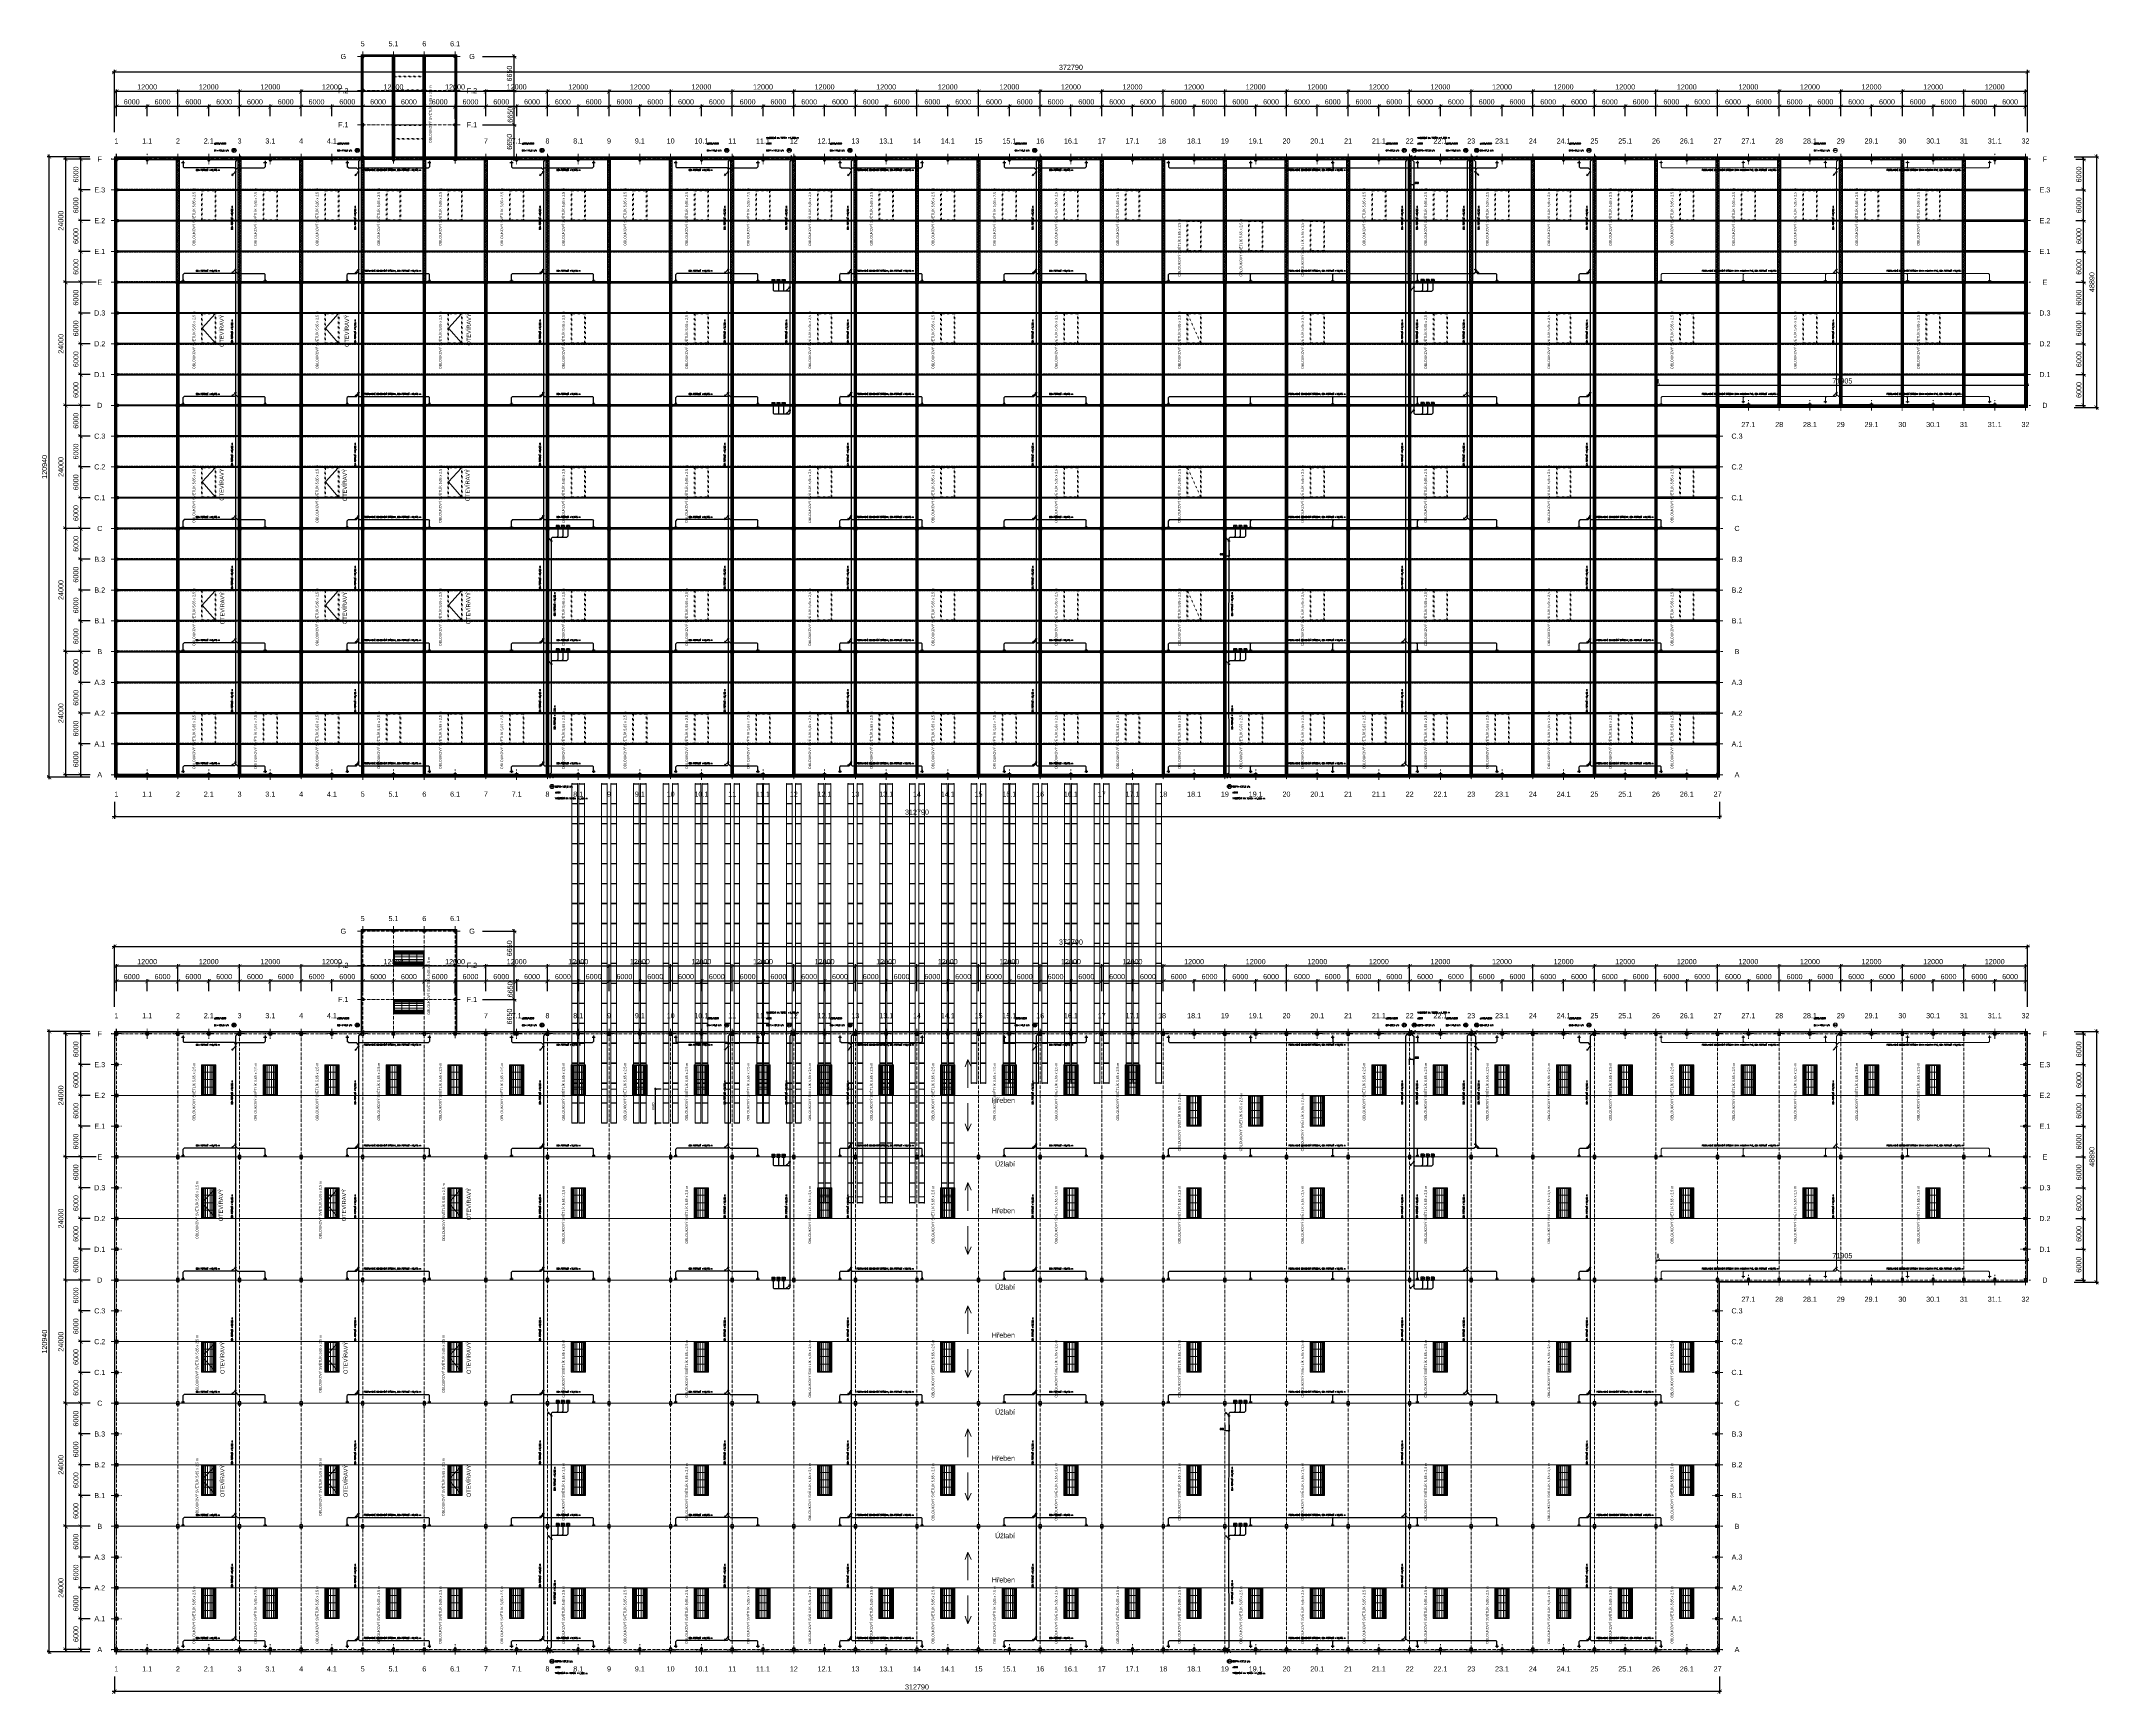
# Model space of a CAD drawing. Header units: millimetres. Extents: x 325046 to 1268204, y 1875583 to 2761998.
# Drawn here: x 691424 to 1092370, y 1875583 to 2197736 of the extents above; entities that cross this region are included whole.
import ezdxf
from ezdxf.enums import TextEntityAlignment as Align

# ---------------------------------------------------------------- set-up
doc = ezdxf.new("R2010")
doc.units = ezdxf.units.MM
doc.header["$LTSCALE"] = 100
doc.header["$PDMODE"] = 65
for name, pattern in [('ACAD_ISO10W100', [18.5, 12, -3, 0.5, -3]), ('CONTINOUS', [0]), ('DASHDOT', [1, 0.5, -0.25, 0, -0.25]), ('DASHED', [0.75, 0.5, -0.25]), ('DIVIDE', [31.75, 12.7, -6.35, 0, -6.35, 0, -6.35]), ('SO02_F11anp01$0${ Leader Line}', [0]), ('ČÁRKOVANÁ', [19.05, 12.7, -6.35])]:
    doc.linetypes.add(name, pattern=pattern)
for name, color, linetype in [('005', 9, 'Continuous'), ('025', 1, 'Continuous'), ('035', 7, 'Continuous'), ('050', 4, 'Continuous'), ('070', 6, 'Continuous'), ('DEHA', 2, 'Continuous'), ('KOTY', 2, 'Continuous'), ('kóty 100', 5, 'Continuous'), ('Kóty osové', 5, 'Continuous'), ('POPIS', 7, 'Continuous'), ('ŽB- SLOUPY', 3, 'Continuous')]:
    doc.layers.add(name, color=color, linetype=linetype)
for name, color, linetype, lineweight in [('A_KCE.tence', 7, 'Continuous', 13), ('Objekty - osy', 5, 'ACAD_ISO10W100', 20), ('OBVODOVÝ PLÁŠŤ', 2, 'Continuous', 9), ('TENKÉ', 9, 'Continuous', 9)]:
    doc.layers.add(name, color=color, linetype=linetype, lineweight=lineweight)
for name, color, linetype, lineweight, true_color in [('Korabek-bezp_vtoky_text', 7, 'CONTINOUS', 0, 0x6b50af), ('Korabek-bezp_vtoky_trasy', 7, 'CONTINOUS', 30, 0x9d626f), ('Korabek-text', 7, 'Continuous', 0, 0x7a7a7a), ('Korabek-trasy', 7, 'Continuous', 30, 0x7478c3), ('Korabek-vpuste', 7, 'Continuous', 30, 0x6f7ceb), ('Světlíky', 7, 'DIVIDE', 15, 0xf81696), ('TECH - regaly', 7, 'Continuous', 9, 0xa98b7e)]:
    doc.layers.add(name, color=color, linetype=linetype, lineweight=lineweight, true_color=true_color)
doc.layers.add('Popis OS', color=7, linetype='Continuous', true_color=0xbd0a5d)
doc.layers.add('Příprava na dock', color=7, linetype='Continuous', true_color=0x616161)
doc.styles.add('ARIAL NARROW', font='ARIALN.TTF')
doc.styles.add('ARIL-TENKÝ', font='arial.ttf')
doc.styles.add('ROMANS', font='romans.shx', dxfattribs={"width": 0.8})
doc.dimstyles.new('200', dxfattribs={"dimscale": 200, "dimtxt": 2.3, "dimasz": 2, "dimexe": 1, "dimexo": 2, "dimgap": 1, "dimtad": 1, "dimdec": 0, "dimzin": 0, "dimdsep": 46, "dimtxsty": 'ARIAL NARROW', "dimblk": 'ARCHTICK', "dimcen": 4, "dimdle": 1, "dimclrd": 256, "dimclre": 256, "dimclrt": 7, "dimadec": 0, "dimazin": 0, "dimtfac": 1, "dimtdec": 0, "dimtix": 1, "dimtofl": 0, "dimtmove": 0, "dimatfit": 0, "dimldrblk": 'OBLIQUE', "dimfxl": 1, "dimtolj": 1, "dimtzin": 0, "dimlwd": -1, "dimlwe": -1, "dimarcsym": 0})
doc.dimstyles.new('400', dxfattribs={"dimscale": 400, "dimtxt": 2.5, "dimasz": 2, "dimexe": 1, "dimexo": 12, "dimgap": 1, "dimtad": 1, "dimdec": 0, "dimzin": 0, "dimdsep": 46, "dimtxsty": 'ARIL-TENKÝ', "dimblk": 'ARCHTICK', "dimcen": 4, "dimdle": 1, "dimclrd": 256, "dimclre": 256, "dimclrt": 7, "dimadec": 0, "dimazin": 0, "dimtfac": 1, "dimtdec": 0, "dimtix": 1, "dimtofl": 0, "dimtmove": 0, "dimatfit": 0, "dimldrblk": 'OBLIQUE', "dimfxl": 1, "dimtolj": 1, "dimtzin": 0, "dimlwd": -1, "dimlwe": -1, "dimarcsym": 0})
doc.dimstyles.new('EXT_15', dxfattribs={"dimscale": 100, "dimtxt": 3, "dimasz": 3, "dimexe": 1, "dimexo": 3, "dimgap": 1.5, "dimtad": 1, "dimdec": 0, "dimzin": 0, "dimdsep": 46, "dimtxsty": 'ROMANS', "dimblk": 'OBLIQUE', "dimcen": 3, "dimdle": 1, "dimclrd": 256, "dimclre": 256, "dimclrt": 256, "dimadec": 0, "dimazin": 0, "dimtfac": 0.5, "dimtdec": 0, "dimtix": 1, "dimtmove": 2, "dimatfit": 3, "dimldrblk": 'OBLIQUE', "dimfxl": 1, "dimtvp": 93.75, "dimtolj": 1, "dimtzin": 0, "dimarcsym": 0})

# ---------------------------------------------------------------- blocks, each defined once
blk = doc.blocks.new('Regal_15poli')
at = {"layer": 'TECH - regaly', "color": 5}
for p, q in [((1129008, 2557578), (1129008, 2557668)), ((1129008, 2557668), (1129098, 2557668)), ((1129098, 2557578), (1129008, 2557578)), ((1129098, 2557668), (1129098, 2557578)), ((1129098, 2557623), (1130018, 2557623)), ((1130018, 2557578), (1130018, 2557668)), ((1130018, 2557668), (1130108, 2557668)), ((1130108, 2557578), (1130018, 2557578)), ((1130108, 2557668), (1130108, 2557578)), ((1129008, 2553688), (1129008, 2553778)), ((1129008, 2553778), (1129098, 2553778)), ((1129098, 2553688), (1129008, 2553688)), ((1129098, 2553778), (1129098, 2553688)), ((1129098, 2553733), (1130018, 2553733)), ((1130018, 2553688), (1130018, 2553778)), ((1130018, 2553778), (1130108, 2553778)), ((1130108, 2553688), (1130018, 2553688)), ((1130108, 2553778), (1130108, 2553688)), ((1129008, 2549798), (1129008, 2549888)), ((1129008, 2549888), (1129098, 2549888)), ((1129098, 2549798), (1129008, 2549798)), ((1129098, 2549888), (1129098, 2549798)), ((1129098, 2549843), (1130018, 2549843)), ((1130018, 2549798), (1130018, 2549888)), ((1130018, 2549888), (1130108, 2549888)), ((1130108, 2549798), (1130018, 2549798)), ((1130108, 2549888), (1130108, 2549798)), ((1129008, 2545908), (1129008, 2545998)), ((1129008, 2545998), (1129098, 2545998)), ((1129098, 2545908), (1129008, 2545908)), ((1129008, 2542018), (1129008, 2542108)), ((1129008, 2542108), (1129098, 2542108)), ((1129098, 2542018), (1129008, 2542018)), ((1129098, 2545998), (1129098, 2545908)), ((1129098, 2545953), (1130018, 2545953)), ((1129098, 2542108), (1129098, 2542018)), ((1129098, 2542063), (1130018, 2542063)), ((1130018, 2545908), (1130018, 2545998)), ((1130018, 2545998), (1130108, 2545998)), ((1130108, 2545908), (1130018, 2545908)), ((1130018, 2542018), (1130018, 2542108)), ((1130018, 2542108), (1130108, 2542108)), ((1130108, 2542018), (1130018, 2542018)), ((1130108, 2545998), (1130108, 2545908)), ((1130108, 2542108), (1130108, 2542018)), ((1129008, 2538128), (1129008, 2538218)), ((1129008, 2538218), (1129098, 2538218)), ((1129098, 2538128), (1129008, 2538128)), ((1129098, 2538218), (1129098, 2538128)), ((1129098, 2538173), (1130018, 2538173)), ((1130018, 2538128), (1130018, 2538218)), ((1130018, 2538218), (1130108, 2538218)), ((1130108, 2538128), (1130018, 2538128)), ((1130108, 2538218), (1130108, 2538128)), ((1129008, 2534238), (1129008, 2534328)), ((1129008, 2534328), (1129098, 2534328)), ((1129098, 2534238), (1129008, 2534238)), ((1129098, 2534328), (1129098, 2534238)), ((1129098, 2534283), (1130018, 2534283)), ((1130018, 2534238), (1130018, 2534328)), ((1130018, 2534328), (1130108, 2534328)), ((1130108, 2534238), (1130018, 2534238)), ((1130108, 2534328), (1130108, 2534238)), ((1129008, 2530348), (1129008, 2530438)), ((1129008, 2530438), (1129098, 2530438)), ((1129098, 2530348), (1129008, 2530348)), ((1129098, 2530438), (1129098, 2530348)), ((1129098, 2530393), (1130018, 2530393)), ((1130018, 2530348), (1130018, 2530438)), ((1130018, 2530438), (1130108, 2530438)), ((1130108, 2530348), (1130018, 2530348)), ((1130108, 2530438), (1130108, 2530348)), ((1129008, 2526458), (1129008, 2526548)), ((1129008, 2526548), (1129098, 2526548)), ((1129098, 2526458), (1129008, 2526458)), ((1129098, 2526548), (1129098, 2526458)), ((1129098, 2526503), (1130018, 2526503)), ((1130018, 2526458), (1130018, 2526548)), ((1130018, 2526548), (1130108, 2526548)), ((1130108, 2526458), (1130018, 2526458)), ((1130108, 2526548), (1130108, 2526458)), ((1129008, 2522568), (1129008, 2522658)), ((1129008, 2522658), (1129098, 2522658)), ((1129098, 2522568), (1129008, 2522568)), ((1129098, 2522658), (1129098, 2522568)), ((1129098, 2522613), (1130018, 2522613)), ((1130018, 2522568), (1130018, 2522658)), ((1130018, 2522658), (1130108, 2522658)), ((1130108, 2522568), (1130018, 2522568)), ((1130108, 2522658), (1130108, 2522568)), ((1129008, 2518678), (1129008, 2518768)), ((1129008, 2518768), (1129098, 2518768)), ((1129098, 2518678), (1129008, 2518678)), ((1129098, 2518768), (1129098, 2518678)), ((1129098, 2518723), (1130018, 2518723)), ((1130018, 2518678), (1130018, 2518768)), ((1130018, 2518768), (1130108, 2518768)), ((1130108, 2518678), (1130018, 2518678)), ((1130108, 2518768), (1130108, 2518678)), ((1129008, 2514788), (1129008, 2514878)), ((1129008, 2514878), (1129098, 2514878)), ((1129098, 2514788), (1129008, 2514788)), ((1129098, 2514878), (1129098, 2514788)), ((1129098, 2514833), (1130018, 2514833)), ((1130018, 2514788), (1130018, 2514878)), ((1130018, 2514878), (1130108, 2514878)), ((1130108, 2514788), (1130018, 2514788)), ((1130108, 2514878), (1130108, 2514788)), ((1129008, 2510898), (1129008, 2510988)), ((1129008, 2510988), (1129098, 2510988)), ((1129098, 2510898), (1129008, 2510898)), ((1129098, 2510988), (1129098, 2510898)), ((1129098, 2510943), (1130018, 2510943)), ((1130018, 2510898), (1130018, 2510988)), ((1130018, 2510988), (1130108, 2510988)), ((1130108, 2510898), (1130018, 2510898)), ((1130108, 2510988), (1130108, 2510898)), ((1129008, 2507008), (1129008, 2507098)), ((1129008, 2507098), (1129098, 2507098)), ((1129098, 2507008), (1129008, 2507008)), ((1129098, 2507098), (1129098, 2507008)), ((1129098, 2507053), (1130018, 2507053)), ((1130018, 2507008), (1130018, 2507098)), ((1130018, 2507098), (1130108, 2507098)), ((1130108, 2507008), (1130018, 2507008)), ((1130108, 2507098), (1130108, 2507008)), ((1129008, 2503118), (1129008, 2503208)), ((1129008, 2503208), (1129098, 2503208)), ((1129098, 2503118), (1129008, 2503118)), ((1129098, 2503208), (1129098, 2503118)), ((1129098, 2503163), (1130018, 2503163)), ((1130018, 2503118), (1130018, 2503208)), ((1130018, 2503208), (1130108, 2503208)), ((1130108, 2503118), (1130018, 2503118)), ((1130108, 2503208), (1130108, 2503118)), ((1129008, 2499228), (1129008, 2499318)), ((1129008, 2499318), (1129098, 2499318)), ((1129098, 2499228), (1129008, 2499228)), ((1129098, 2499318), (1129098, 2499228)), ((1129098, 2499273), (1130018, 2499273)), ((1130018, 2499228), (1130018, 2499318)), ((1130018, 2499318), (1130108, 2499318)), ((1130108, 2499228), (1130018, 2499228)), ((1130108, 2499318), (1130108, 2499228))]:
    blk.add_line(p, q, dxfattribs=at)
at = {"layer": 'TECH - regaly'}
for points in [[(1129008, 2557578), (1130108, 2557578), (1130108, 2553778), (1129008, 2553778)], [(1129008, 2553688), (1130108, 2553688), (1130108, 2549888), (1129008, 2549888)], [(1129008, 2549798), (1130108, 2549798), (1130108, 2545998), (1129008, 2545998)], [(1129008, 2545908), (1130108, 2545908), (1130108, 2542108), (1129008, 2542108)], [(1129008, 2542018), (1130108, 2542018), (1130108, 2538218), (1129008, 2538218)], [(1129008, 2538128), (1130108, 2538128), (1130108, 2534328), (1129008, 2534328)], [(1129008, 2534238), (1130108, 2534238), (1130108, 2530438), (1129008, 2530438)], [(1129008, 2530348), (1130108, 2530348), (1130108, 2526548), (1129008, 2526548)], [(1129008, 2526458), (1130108, 2526458), (1130108, 2522658), (1129008, 2522658)], [(1129008, 2522568), (1130108, 2522568), (1130108, 2518768), (1129008, 2518768)], [(1129008, 2518678), (1130108, 2518678), (1130108, 2514878), (1129008, 2514878)], [(1129008, 2514788), (1130108, 2514788), (1130108, 2510988), (1129008, 2510988)], [(1129008, 2510898), (1130108, 2510898), (1130108, 2507098), (1129008, 2507098)], [(1129008, 2507008), (1130108, 2507008), (1130108, 2503208), (1129008, 2503208)], [(1129008, 2503118), (1130108, 2503118), (1130108, 2499318), (1129008, 2499318)]]:
    blk.add_lwpolyline(points, close=True, dxfattribs=at)
blk = doc.blocks.new('Regal_21poli')
at = {"layer": 'TECH - regaly', "color": 5}
for p, q in [((1133658, 2557578), (1133658, 2557668)), ((1133658, 2557668), (1133748, 2557668)), ((1133748, 2557578), (1133658, 2557578)), ((1133748, 2557668), (1133748, 2557578)), ((1133748, 2557623), (1134668, 2557623)), ((1134668, 2557578), (1134668, 2557668)), ((1134668, 2557668), (1134758, 2557668)), ((1134758, 2557578), (1134668, 2557578)), ((1134758, 2557668), (1134758, 2557578)), ((1133658, 2553688), (1133658, 2553778)), ((1133658, 2553778), (1133748, 2553778)), ((1133748, 2553688), (1133658, 2553688)), ((1133748, 2553778), (1133748, 2553688)), ((1133748, 2553733), (1134668, 2553733)), ((1134668, 2553688), (1134668, 2553778)), ((1134668, 2553778), (1134758, 2553778)), ((1134758, 2553688), (1134668, 2553688)), ((1134758, 2553778), (1134758, 2553688)), ((1133658, 2549798), (1133658, 2549888)), ((1133658, 2549888), (1133748, 2549888)), ((1133748, 2549798), (1133658, 2549798)), ((1133748, 2549888), (1133748, 2549798)), ((1133748, 2549843), (1134668, 2549843)), ((1134668, 2549798), (1134668, 2549888)), ((1134668, 2549888), (1134758, 2549888)), ((1134758, 2549798), (1134668, 2549798)), ((1134758, 2549888), (1134758, 2549798)), ((1133658, 2545908), (1133658, 2545998)), ((1133658, 2545998), (1133748, 2545998)), ((1133748, 2545908), (1133658, 2545908)), ((1133658, 2542018), (1133658, 2542108)), ((1133658, 2542108), (1133748, 2542108)), ((1133748, 2542018), (1133658, 2542018)), ((1133748, 2545998), (1133748, 2545908)), ((1133748, 2545953), (1134668, 2545953)), ((1133748, 2542108), (1133748, 2542018)), ((1133748, 2542063), (1134668, 2542063)), ((1134668, 2545908), (1134668, 2545998)), ((1134668, 2545998), (1134758, 2545998)), ((1134758, 2545908), (1134668, 2545908)), ((1134668, 2542018), (1134668, 2542108)), ((1134668, 2542108), (1134758, 2542108)), ((1134758, 2542018), (1134668, 2542018)), ((1134758, 2545998), (1134758, 2545908)), ((1134758, 2542108), (1134758, 2542018)), ((1133658, 2538128), (1133658, 2538218)), ((1133658, 2538218), (1133748, 2538218)), ((1133748, 2538128), (1133658, 2538128)), ((1133748, 2538218), (1133748, 2538128)), ((1133748, 2538173), (1134668, 2538173)), ((1134668, 2538128), (1134668, 2538218)), ((1134668, 2538218), (1134758, 2538218)), ((1134758, 2538128), (1134668, 2538128)), ((1134758, 2538218), (1134758, 2538128)), ((1133658, 2534238), (1133658, 2534328)), ((1133658, 2534328), (1133748, 2534328)), ((1133748, 2534238), (1133658, 2534238)), ((1133748, 2534328), (1133748, 2534238)), ((1133748, 2534283), (1134668, 2534283)), ((1134668, 2534238), (1134668, 2534328)), ((1134668, 2534328), (1134758, 2534328)), ((1134758, 2534238), (1134668, 2534238)), ((1134758, 2534328), (1134758, 2534238)), ((1133658, 2530348), (1133658, 2530438)), ((1133658, 2530438), (1133748, 2530438)), ((1133748, 2530348), (1133658, 2530348)), ((1133748, 2530438), (1133748, 2530348)), ((1133748, 2530393), (1134668, 2530393)), ((1134668, 2530348), (1134668, 2530438)), ((1134668, 2530438), (1134758, 2530438)), ((1134758, 2530348), (1134668, 2530348)), ((1134758, 2530438), (1134758, 2530348)), ((1133658, 2526458), (1133658, 2526548)), ((1133658, 2526548), (1133748, 2526548)), ((1133748, 2526458), (1133658, 2526458)), ((1133748, 2526548), (1133748, 2526458)), ((1133748, 2526503), (1134668, 2526503)), ((1134668, 2526458), (1134668, 2526548)), ((1134668, 2526548), (1134758, 2526548)), ((1134758, 2526458), (1134668, 2526458)), ((1134758, 2526548), (1134758, 2526458)), ((1133658, 2522568), (1133658, 2522658)), ((1133658, 2522658), (1133748, 2522658)), ((1133748, 2522568), (1133658, 2522568)), ((1133748, 2522658), (1133748, 2522568)), ((1133748, 2522613), (1134668, 2522613)), ((1134668, 2522568), (1134668, 2522658)), ((1134668, 2522658), (1134758, 2522658)), ((1134758, 2522568), (1134668, 2522568)), ((1134758, 2522658), (1134758, 2522568)), ((1133658, 2518678), (1133658, 2518768)), ((1133658, 2518768), (1133748, 2518768)), ((1133748, 2518678), (1133658, 2518678)), ((1133748, 2518768), (1133748, 2518678)), ((1133748, 2518723), (1134668, 2518723)), ((1134668, 2518678), (1134668, 2518768)), ((1134668, 2518768), (1134758, 2518768)), ((1134758, 2518678), (1134668, 2518678)), ((1134758, 2518768), (1134758, 2518678)), ((1133658, 2514788), (1133658, 2514878)), ((1133658, 2514878), (1133748, 2514878)), ((1133748, 2514788), (1133658, 2514788)), ((1133748, 2514878), (1133748, 2514788)), ((1133748, 2514833), (1134668, 2514833)), ((1134668, 2514788), (1134668, 2514878)), ((1134668, 2514878), (1134758, 2514878)), ((1134758, 2514788), (1134668, 2514788)), ((1134758, 2514878), (1134758, 2514788)), ((1133658, 2510898), (1133658, 2510988)), ((1133658, 2510988), (1133748, 2510988)), ((1133748, 2510898), (1133658, 2510898)), ((1133748, 2510988), (1133748, 2510898)), ((1133748, 2510943), (1134668, 2510943)), ((1134668, 2510898), (1134668, 2510988)), ((1134668, 2510988), (1134758, 2510988)), ((1134758, 2510898), (1134668, 2510898)), ((1134758, 2510988), (1134758, 2510898)), ((1133658, 2507008), (1133658, 2507098)), ((1133658, 2507098), (1133748, 2507098)), ((1133748, 2507008), (1133658, 2507008)), ((1133748, 2507098), (1133748, 2507008)), ((1133748, 2507053), (1134668, 2507053)), ((1134668, 2507008), (1134668, 2507098)), ((1134668, 2507098), (1134758, 2507098)), ((1134758, 2507008), (1134668, 2507008)), ((1134758, 2507098), (1134758, 2507008)), ((1133658, 2503118), (1133658, 2503208)), ((1133658, 2503208), (1133748, 2503208)), ((1133748, 2503118), (1133658, 2503118)), ((1133748, 2503208), (1133748, 2503118)), ((1133748, 2503163), (1134668, 2503163)), ((1134668, 2503118), (1134668, 2503208)), ((1134668, 2503208), (1134758, 2503208)), ((1134758, 2503118), (1134668, 2503118)), ((1134758, 2503208), (1134758, 2503118)), ((1133658, 2499228), (1133658, 2499318)), ((1133658, 2499318), (1133748, 2499318)), ((1133748, 2499228), (1133658, 2499228)), ((1133748, 2499318), (1133748, 2499228)), ((1133748, 2499273), (1134668, 2499273)), ((1134668, 2499228), (1134668, 2499318)), ((1134668, 2499318), (1134758, 2499318)), ((1134758, 2499228), (1134668, 2499228)), ((1134758, 2499318), (1134758, 2499228)), ((1133658, 2495338), (1133658, 2495428)), ((1133658, 2495428), (1133748, 2495428)), ((1133748, 2495338), (1133658, 2495338)), ((1133748, 2495428), (1133748, 2495338)), ((1133748, 2495383), (1134668, 2495383)), ((1134668, 2495338), (1134668, 2495428)), ((1134668, 2495428), (1134758, 2495428)), ((1134758, 2495338), (1134668, 2495338)), ((1134758, 2495428), (1134758, 2495338)), ((1133658, 2491448), (1133658, 2491538)), ((1133658, 2491538), (1133748, 2491538)), ((1133748, 2491448), (1133658, 2491448)), ((1133748, 2491538), (1133748, 2491448)), ((1133748, 2491493), (1134668, 2491493)), ((1134668, 2491448), (1134668, 2491538)), ((1134668, 2491538), (1134758, 2491538)), ((1134758, 2491448), (1134668, 2491448)), ((1134758, 2491538), (1134758, 2491448)), ((1133658, 2487558), (1133658, 2487648)), ((1133658, 2487648), (1133748, 2487648)), ((1133748, 2487558), (1133658, 2487558)), ((1133748, 2487648), (1133748, 2487558)), ((1133748, 2487603), (1134668, 2487603)), ((1134668, 2487558), (1134668, 2487648)), ((1134668, 2487648), (1134758, 2487648)), ((1134758, 2487558), (1134668, 2487558)), ((1134758, 2487648), (1134758, 2487558)), ((1133658, 2483668), (1133658, 2483758)), ((1133658, 2483758), (1133748, 2483758)), ((1133748, 2483668), (1133658, 2483668)), ((1133748, 2483758), (1133748, 2483668)), ((1133748, 2483713), (1134668, 2483713)), ((1134668, 2483668), (1134668, 2483758)), ((1134668, 2483758), (1134758, 2483758)), ((1134758, 2483668), (1134668, 2483668)), ((1134758, 2483758), (1134758, 2483668)), ((1133658, 2479778), (1133658, 2479868)), ((1133658, 2479868), (1133748, 2479868)), ((1133748, 2479778), (1133658, 2479778)), ((1133748, 2479868), (1133748, 2479778)), ((1133748, 2479823), (1134668, 2479823)), ((1134668, 2479778), (1134668, 2479868)), ((1134668, 2479868), (1134758, 2479868)), ((1134758, 2479778), (1134668, 2479778)), ((1134758, 2479868), (1134758, 2479778)), ((1133658, 2475888), (1133658, 2475978)), ((1133658, 2475978), (1133748, 2475978)), ((1133748, 2475888), (1133658, 2475888)), ((1133748, 2475978), (1133748, 2475888)), ((1133748, 2475933), (1134668, 2475933)), ((1134668, 2475888), (1134668, 2475978)), ((1134668, 2475978), (1134758, 2475978)), ((1134758, 2475888), (1134668, 2475888)), ((1134758, 2475978), (1134758, 2475888))]:
    blk.add_line(p, q, dxfattribs=at)
at = {"layer": 'TECH - regaly'}
for points in [[(1133658, 2557578), (1134758, 2557578), (1134758, 2553778), (1133658, 2553778)], [(1133658, 2553688), (1134758, 2553688), (1134758, 2549888), (1133658, 2549888)], [(1133658, 2549798), (1134758, 2549798), (1134758, 2545998), (1133658, 2545998)], [(1133658, 2545908), (1134758, 2545908), (1134758, 2542108), (1133658, 2542108)], [(1133658, 2542018), (1134758, 2542018), (1134758, 2538218), (1133658, 2538218)], [(1133658, 2538128), (1134758, 2538128), (1134758, 2534328), (1133658, 2534328)], [(1133658, 2534238), (1134758, 2534238), (1134758, 2530438), (1133658, 2530438)], [(1133658, 2530348), (1134758, 2530348), (1134758, 2526548), (1133658, 2526548)], [(1133658, 2526458), (1134758, 2526458), (1134758, 2522658), (1133658, 2522658)], [(1133658, 2522568), (1134758, 2522568), (1134758, 2518768), (1133658, 2518768)], [(1133658, 2518678), (1134758, 2518678), (1134758, 2514878), (1133658, 2514878)], [(1133658, 2514788), (1134758, 2514788), (1134758, 2510988), (1133658, 2510988)], [(1133658, 2510898), (1134758, 2510898), (1134758, 2507098), (1133658, 2507098)], [(1133658, 2507008), (1134758, 2507008), (1134758, 2503208), (1133658, 2503208)], [(1133658, 2503118), (1134758, 2503118), (1134758, 2499318), (1133658, 2499318)], [(1133658, 2499228), (1134758, 2499228), (1134758, 2495428), (1133658, 2495428)], [(1133658, 2495338), (1134758, 2495338), (1134758, 2491538), (1133658, 2491538)], [(1133658, 2491448), (1134758, 2491448), (1134758, 2487648), (1133658, 2487648)], [(1133658, 2487558), (1134758, 2487558), (1134758, 2483758), (1133658, 2483758)], [(1133658, 2483668), (1134758, 2483668), (1134758, 2479868), (1133658, 2479868)], [(1133658, 2479778), (1134758, 2479778), (1134758, 2475978), (1133658, 2475978)]]:
    blk.add_lwpolyline(points, close=True, dxfattribs=at)
blk = doc.blocks.new('Regal_17poli')
at = {"layer": 'TECH - regaly', "color": 5}
for p, q in [((1112269, 2557578), (1112269, 2557668)), ((1112269, 2557668), (1112359, 2557668)), ((1112359, 2557578), (1112269, 2557578)), ((1112359, 2557668), (1112359, 2557578)), ((1112359, 2557623), (1113279, 2557623)), ((1113279, 2557578), (1113279, 2557668)), ((1113279, 2557668), (1113369, 2557668)), ((1113369, 2557578), (1113279, 2557578)), ((1113369, 2557668), (1113369, 2557578)), ((1112269, 2553688), (1112269, 2553778)), ((1112269, 2553778), (1112359, 2553778)), ((1112359, 2553688), (1112269, 2553688)), ((1112359, 2553778), (1112359, 2553688)), ((1112359, 2553733), (1113279, 2553733)), ((1113279, 2553688), (1113279, 2553778)), ((1113279, 2553778), (1113369, 2553778)), ((1113369, 2553688), (1113279, 2553688)), ((1113369, 2553778), (1113369, 2553688)), ((1112269, 2549798), (1112269, 2549888)), ((1112269, 2549888), (1112359, 2549888)), ((1112359, 2549798), (1112269, 2549798)), ((1112359, 2549888), (1112359, 2549798)), ((1112359, 2549843), (1113279, 2549843)), ((1113279, 2549798), (1113279, 2549888)), ((1113279, 2549888), (1113369, 2549888)), ((1113369, 2549798), (1113279, 2549798)), ((1113369, 2549888), (1113369, 2549798)), ((1112269, 2545908), (1112269, 2545998)), ((1112269, 2545998), (1112359, 2545998)), ((1112359, 2545908), (1112269, 2545908)), ((1112269, 2542018), (1112269, 2542108)), ((1112269, 2542108), (1112359, 2542108)), ((1112359, 2542018), (1112269, 2542018)), ((1112359, 2545998), (1112359, 2545908)), ((1112359, 2545953), (1113279, 2545953)), ((1112359, 2542108), (1112359, 2542018)), ((1112359, 2542063), (1113279, 2542063)), ((1113279, 2545908), (1113279, 2545998)), ((1113279, 2545998), (1113369, 2545998)), ((1113369, 2545908), (1113279, 2545908)), ((1113279, 2542018), (1113279, 2542108)), ((1113279, 2542108), (1113369, 2542108)), ((1113369, 2542018), (1113279, 2542018)), ((1113369, 2545998), (1113369, 2545908)), ((1113369, 2542108), (1113369, 2542018)), ((1112269, 2538128), (1112269, 2538218)), ((1112269, 2538218), (1112359, 2538218)), ((1112359, 2538128), (1112269, 2538128)), ((1112359, 2538218), (1112359, 2538128)), ((1112359, 2538173), (1113279, 2538173)), ((1113279, 2538128), (1113279, 2538218)), ((1113279, 2538218), (1113369, 2538218)), ((1113369, 2538128), (1113279, 2538128)), ((1113369, 2538218), (1113369, 2538128)), ((1112269, 2534238), (1112269, 2534328)), ((1112269, 2534328), (1112359, 2534328)), ((1112359, 2534238), (1112269, 2534238)), ((1112359, 2534328), (1112359, 2534238)), ((1112359, 2534283), (1113279, 2534283)), ((1113279, 2534238), (1113279, 2534328)), ((1113279, 2534328), (1113369, 2534328)), ((1113369, 2534238), (1113279, 2534238)), ((1113369, 2534328), (1113369, 2534238)), ((1112269, 2530348), (1112269, 2530438)), ((1112269, 2530438), (1112359, 2530438)), ((1112359, 2530348), (1112269, 2530348)), ((1112359, 2530438), (1112359, 2530348)), ((1112359, 2530393), (1113279, 2530393)), ((1113279, 2530348), (1113279, 2530438)), ((1113279, 2530438), (1113369, 2530438)), ((1113369, 2530348), (1113279, 2530348)), ((1113369, 2530438), (1113369, 2530348)), ((1112269, 2526458), (1112269, 2526548)), ((1112269, 2526548), (1112359, 2526548)), ((1112359, 2526458), (1112269, 2526458)), ((1112359, 2526548), (1112359, 2526458)), ((1112359, 2526503), (1113279, 2526503)), ((1113279, 2526458), (1113279, 2526548)), ((1113279, 2526548), (1113369, 2526548)), ((1113369, 2526458), (1113279, 2526458)), ((1113369, 2526548), (1113369, 2526458)), ((1112269, 2522568), (1112269, 2522658)), ((1112269, 2522658), (1112359, 2522658)), ((1112359, 2522568), (1112269, 2522568)), ((1112359, 2522658), (1112359, 2522568)), ((1112359, 2522613), (1113279, 2522613)), ((1113279, 2522568), (1113279, 2522658)), ((1113279, 2522658), (1113369, 2522658)), ((1113369, 2522568), (1113279, 2522568)), ((1113369, 2522658), (1113369, 2522568)), ((1112269, 2518678), (1112269, 2518768)), ((1112269, 2518768), (1112359, 2518768)), ((1112359, 2518678), (1112269, 2518678)), ((1112359, 2518768), (1112359, 2518678)), ((1112359, 2518723), (1113279, 2518723)), ((1113279, 2518678), (1113279, 2518768)), ((1113279, 2518768), (1113369, 2518768)), ((1113369, 2518678), (1113279, 2518678)), ((1113369, 2518768), (1113369, 2518678)), ((1112269, 2514788), (1112269, 2514878)), ((1112269, 2514878), (1112359, 2514878)), ((1112359, 2514788), (1112269, 2514788)), ((1112359, 2514878), (1112359, 2514788)), ((1112359, 2514833), (1113279, 2514833)), ((1113279, 2514788), (1113279, 2514878)), ((1113279, 2514878), (1113369, 2514878)), ((1113369, 2514788), (1113279, 2514788)), ((1113369, 2514878), (1113369, 2514788)), ((1112269, 2510898), (1112269, 2510988)), ((1112269, 2510988), (1112359, 2510988)), ((1112359, 2510898), (1112269, 2510898)), ((1112359, 2510988), (1112359, 2510898)), ((1112359, 2510943), (1113279, 2510943)), ((1113279, 2510898), (1113279, 2510988)), ((1113279, 2510988), (1113369, 2510988)), ((1113369, 2510898), (1113279, 2510898)), ((1113369, 2510988), (1113369, 2510898)), ((1112269, 2507008), (1112269, 2507098)), ((1112269, 2507098), (1112359, 2507098)), ((1112359, 2507008), (1112269, 2507008)), ((1112359, 2507098), (1112359, 2507008)), ((1112359, 2507053), (1113279, 2507053)), ((1113279, 2507008), (1113279, 2507098)), ((1113279, 2507098), (1113369, 2507098)), ((1113369, 2507008), (1113279, 2507008)), ((1113369, 2507098), (1113369, 2507008)), ((1112269, 2503118), (1112269, 2503208)), ((1112269, 2503208), (1112359, 2503208)), ((1112359, 2503118), (1112269, 2503118)), ((1112359, 2503208), (1112359, 2503118)), ((1112359, 2503163), (1113279, 2503163)), ((1113279, 2503118), (1113279, 2503208)), ((1113279, 2503208), (1113369, 2503208)), ((1113369, 2503118), (1113279, 2503118)), ((1113369, 2503208), (1113369, 2503118)), ((1112269, 2499228), (1112269, 2499318)), ((1112269, 2499318), (1112359, 2499318)), ((1112359, 2499228), (1112269, 2499228)), ((1112359, 2499318), (1112359, 2499228)), ((1112359, 2499273), (1113279, 2499273)), ((1113279, 2499228), (1113279, 2499318)), ((1113279, 2499318), (1113369, 2499318)), ((1113369, 2499228), (1113279, 2499228)), ((1113369, 2499318), (1113369, 2499228)), ((1112269, 2495338), (1112269, 2495428)), ((1112269, 2495428), (1112359, 2495428)), ((1112359, 2495338), (1112269, 2495338)), ((1112359, 2495428), (1112359, 2495338)), ((1112359, 2495383), (1113279, 2495383)), ((1113279, 2495338), (1113279, 2495428)), ((1113279, 2495428), (1113369, 2495428)), ((1113369, 2495338), (1113279, 2495338)), ((1113369, 2495428), (1113369, 2495338)), ((1112269, 2491448), (1112269, 2491538)), ((1112269, 2491538), (1112359, 2491538)), ((1112359, 2491448), (1112269, 2491448)), ((1112359, 2491538), (1112359, 2491448)), ((1112359, 2491493), (1113279, 2491493)), ((1113279, 2491448), (1113279, 2491538)), ((1113279, 2491538), (1113369, 2491538)), ((1113369, 2491448), (1113279, 2491448)), ((1113369, 2491538), (1113369, 2491448))]:
    blk.add_line(p, q, dxfattribs=at)
at = {"layer": 'TECH - regaly'}
for points in [[(1112269, 2557578), (1113369, 2557578), (1113369, 2553778), (1112269, 2553778)], [(1112269, 2553688), (1113369, 2553688), (1113369, 2549888), (1112269, 2549888)], [(1112269, 2549798), (1113369, 2549798), (1113369, 2545998), (1112269, 2545998)], [(1112269, 2545908), (1113369, 2545908), (1113369, 2542108), (1112269, 2542108)], [(1112269, 2542018), (1113369, 2542018), (1113369, 2538218), (1112269, 2538218)], [(1112269, 2538128), (1113369, 2538128), (1113369, 2534328), (1112269, 2534328)], [(1112269, 2534238), (1113369, 2534238), (1113369, 2530438), (1112269, 2530438)], [(1112269, 2530348), (1113369, 2530348), (1113369, 2526548), (1112269, 2526548)], [(1112269, 2526458), (1113369, 2526458), (1113369, 2522658), (1112269, 2522658)], [(1112269, 2522568), (1113369, 2522568), (1113369, 2518768), (1112269, 2518768)], [(1112269, 2518678), (1113369, 2518678), (1113369, 2514878), (1112269, 2514878)], [(1112269, 2514788), (1113369, 2514788), (1113369, 2510988), (1112269, 2510988)], [(1112269, 2510898), (1113369, 2510898), (1113369, 2507098), (1112269, 2507098)], [(1112269, 2507008), (1113369, 2507008), (1113369, 2503208), (1112269, 2503208)], [(1112269, 2503118), (1113369, 2503118), (1113369, 2499318), (1112269, 2499318)], [(1112269, 2499228), (1113369, 2499228), (1113369, 2495428), (1112269, 2495428)], [(1112269, 2495338), (1113369, 2495338), (1113369, 2491538), (1112269, 2491538)]]:
    blk.add_lwpolyline(points, close=True, dxfattribs=at)
blk = doc.blocks.new('S1 STŘECHA')
at = {"layer": '025'}
h = blk.add_hatch(color=256, dxfattribs=at)
h.dxf.hatch_style = 1
edge = h.paths.add_edge_path()
edge.add_arc((1682139, -5081019), 10, 0, 360)
h = blk.add_hatch(color=256, dxfattribs=at)
h.dxf.hatch_style = 1
edge = h.paths.add_edge_path()
edge.add_arc((1682519, -5081019), 10, 0, 360)
for centre in [(1682139, -5081019), (1682519, -5081019)]:
    blk.add_circle(centre, 10, dxfattribs=at)
at = {"layer": '035', "linetype": 'DASHED'}
for centre in [(1682329, -5080869), (1682329, -5081169)]:
    blk.add_circle(centre, 30, dxfattribs=at)
at = {"layer": '070', "ltscale": 0.5}
blk.add_lwpolyline([(1682079, -5080719), (1682579, -5080719), (1682579, -5081319), (1682079, -5081319)], close=True, dxfattribs=at)
for points in [[(1682199, -5080719), (1682199, -5081319)], [(1682459, -5080719), (1682459, -5081319)]]:
    blk.add_lwpolyline(points, dxfattribs=at)
at = {"layer": 'Příprava na dock', "linetype": 'DASHDOT', "ltscale": 0.5}
for points in [[(1682189, -5081019), (1682089, -5081019)], [(1682139, -5081069), (1682139, -5080969)], [(1682279, -5080869), (1682379, -5080869)], [(1682279, -5081169), (1682379, -5081169)], [(1682329, -5080819), (1682329, -5080919)], [(1682329, -5081119), (1682329, -5081219)], [(1682569, -5081019), (1682469, -5081019)], [(1682519, -5081069), (1682519, -5080969)]]:
    blk.add_lwpolyline(points, dxfattribs=at)
blk = doc.blocks.new('V2')
at = {"layer": '025'}
h = blk.add_hatch(color=256, dxfattribs=at)
h.dxf.hatch_style = 1
h.paths.add_polyline_path([(1705186, -4880766, -1), (1705166, -4880766, -1)])
h = blk.add_hatch(color=256, dxfattribs=at)
h.dxf.hatch_style = 1
h.paths.add_polyline_path([(1705466, -4880766, 1), (1705486, -4880766, 1)])
h = blk.add_hatch(color=256, dxfattribs=at)
h.dxf.hatch_style = 1
h.paths.add_polyline_path([(1705186, -4886766, -1), (1705166, -4886766, -1)])
h = blk.add_hatch(color=256, dxfattribs=at)
h.dxf.hatch_style = 1
h.paths.add_polyline_path([(1705466, -4886766, 1), (1705486, -4886766, 1)])
h = blk.add_hatch(color=256, dxfattribs=at)
h.dxf.hatch_style = 1
h.paths.add_polyline_path([(1705186, -4892766, -1), (1705166, -4892766, -1)])
h = blk.add_hatch(color=256, dxfattribs=at)
h.dxf.hatch_style = 1
h.paths.add_polyline_path([(1705466, -4892766, 1), (1705486, -4892766, 1)])
at = {"layer": 'Příprava na dock'}
h = blk.add_hatch(dxfattribs=at)
h.set_pattern_fill('ANSI31', color=256, scale=250, angle=180)
h.set_pattern_definition([(225, (602695.915, -9703834.77), (22.09708691, -22.09708691), [])])
edge = h.paths.add_edge_path()
edge.add_arc((1705326, -4876786), 50, 0, 360)
at = {"layer": '025', "linetype": 'DASHED', "ltscale": 0.5}
for centre in [(1705326, -4874866), (1705326, -4898616)]:
    blk.add_circle(centre, 12.5, dxfattribs=at)
at = {"layer": '025'}
for centre, radius in [((1705326, -4876786), 50), ((1705176, -4880766), 10), ((1705476, -4880766), 10), ((1705176, -4886766), 10), ((1705476, -4886766), 10), ((1705176, -4892766), 10), ((1705476, -4892766), 10)]:
    blk.add_circle(centre, radius, dxfattribs=at)
at = {"layer": '035'}
blk.add_lwpolyline([(1705216, -4875036), (1705076, -4875036), (1705076, -4875036), (1705076, -4875036), (1705076, -4898446), (1705216, -4898446), (1705216, -4898746), (1705436, -4898746), (1705436, -4898446), (1705436, -4898446), (1705576, -4898446), (1705576, -4875036), (1705576, -4875036), (1705576, -4875036), (1705436, -4875036), (1705436, -4874736), (1705216, -4874736)], close=True, dxfattribs=at)
for points in [[(1705216, -4874836), (1705436, -4874836)], [(1705076, -4886616), (1705576, -4886616)], [(1705076, -4886916), (1705576, -4886916)]]:
    blk.add_lwpolyline(points, dxfattribs=at)
at = {"layer": '035', "linetype": 'DASHED'}
blk.add_lwpolyline([(1705391, -4874736), (1705261, -4874736), (1705261, -4898746), (1705391, -4898746)], close=True, dxfattribs=at)
at = {"layer": '035', "linetype": 'DASHED', "ltscale": 0.8}
for points in [[(1705391, -4876336), (1705261, -4876336)], [(1705391, -4876636), (1705261, -4876636)], [(1705391, -4878636), (1705261, -4878636)], [(1705391, -4878936), (1705261, -4878936)], [(1705391, -4882636), (1705261, -4882636)], [(1705391, -4882936), (1705261, -4882936)], [(1705386, -4886616), (1705266, -4886616)], [(1705386, -4886916), (1705266, -4886916)], [(1705391, -4890596), (1705261, -4890596)], [(1705391, -4890896), (1705261, -4890896)], [(1705391, -4894596), (1705261, -4894596)], [(1705391, -4894896), (1705261, -4894896)], [(1705391, -4896896), (1705261, -4896896)], [(1705391, -4897196), (1705261, -4897196)]]:
    blk.add_lwpolyline(points, dxfattribs=at)
at = {"layer": 'DEHA', "color": 3, "linetype": 'DASHDOT', "ltscale": 0.9}
for points in [[(1705523, -4876786), (1705129, -4876786)], [(1705326, -4876589), (1705326, -4876983)]]:
    blk.add_lwpolyline(points, dxfattribs=at)
at = {"layer": 'Příprava na dock', "linetype": 'DASHDOT', "ltscale": 0.2}
for points in [[(1705276, -4874866), (1705376, -4874866)], [(1705326, -4874916), (1705326, -4874816)], [(1705376, -4898616), (1705276, -4898616)], [(1705326, -4898666), (1705326, -4898566)]]:
    blk.add_lwpolyline(points, dxfattribs=at)
at = {"layer": 'Příprava na dock', "linetype": 'DASHDOT', "ltscale": 0.8}
for points in [[(1705481, -4876486), (1705171, -4876486)], [(1705481, -4878786), (1705171, -4878786)], [(1705481, -4882786), (1705171, -4882786)], [(1705481, -4890746), (1705171, -4890746)], [(1705481, -4894746), (1705171, -4894746)], [(1705481, -4897046), (1705171, -4897046)]]:
    blk.add_lwpolyline(points, dxfattribs=at)
at = {"layer": 'Příprava na dock', "linetype": 'DASHDOT', "ltscale": 0.5}
for points in [[(1705126, -4880766), (1705226, -4880766)], [(1705176, -4880816), (1705176, -4880716)], [(1705526, -4880766), (1705426, -4880766)], [(1705476, -4880816), (1705476, -4880716)], [(1705126, -4886766), (1705226, -4886766)], [(1705176, -4886816), (1705176, -4886716)], [(1705526, -4886766), (1705426, -4886766)], [(1705476, -4886816), (1705476, -4886716)], [(1705126, -4892766), (1705226, -4892766)], [(1705176, -4892816), (1705176, -4892716)], [(1705526, -4892766), (1705426, -4892766)], [(1705476, -4892816), (1705476, -4892716)]]:
    blk.add_lwpolyline(points, dxfattribs=at)
blk = doc.blocks.new('V1')
at = {"layer": '025'}
h = blk.add_hatch(color=256, dxfattribs=at)
h.dxf.hatch_style = 1
h.paths.add_polyline_path([(1708921, -4904766, -1), (1708901, -4904766, -1)])
h = blk.add_hatch(color=256, dxfattribs=at)
h.dxf.hatch_style = 1
h.paths.add_polyline_path([(1709201, -4904766, 1), (1709221, -4904766, 1)])
h = blk.add_hatch(color=256, dxfattribs=at)
h.dxf.hatch_style = 1
h.paths.add_polyline_path([(1708921, -4910766, -1), (1708901, -4910766, -1)])
h = blk.add_hatch(color=256, dxfattribs=at)
h.dxf.hatch_style = 1
h.paths.add_polyline_path([(1709201, -4910766, 1), (1709221, -4910766, 1)])
h = blk.add_hatch(color=256, dxfattribs=at)
h.dxf.hatch_style = 1
h.paths.add_polyline_path([(1708921, -4916766, -1), (1708901, -4916766, -1)])
h = blk.add_hatch(color=256, dxfattribs=at)
h.dxf.hatch_style = 1
h.paths.add_polyline_path([(1709201, -4916766, 1), (1709221, -4916766, 1)])
at = {"layer": '025', "linetype": 'DASHED', "ltscale": 0.5}
for centre in [(1709061, -4898916), (1709061, -4922616)]:
    blk.add_circle(centre, 12.5, dxfattribs=at)
at = {"layer": '025'}
for centre in [(1708911, -4904766), (1709211, -4904766), (1708911, -4910766), (1709211, -4910766), (1708911, -4916766), (1709211, -4916766)]:
    blk.add_circle(centre, 10, dxfattribs=at)
at = {"layer": '035'}
blk.add_lwpolyline([(1708951, -4922446), (1708811, -4922446), (1708811, -4922446), (1708811, -4922446), (1708811, -4899086), (1708951, -4899086), (1708951, -4898786), (1709171, -4898786), (1709171, -4899086), (1709171, -4899086), (1709311, -4899086), (1709311, -4922446), (1709311, -4922446), (1709311, -4922446), (1709171, -4922446), (1709171, -4922746), (1708951, -4922746)], close=True, dxfattribs=at)
at = {"layer": '035', "linetype": 'DASHED'}
blk.add_lwpolyline([(1709126, -4898786), (1708996, -4898786), (1708996, -4922746), (1709126, -4922746)], close=True, dxfattribs=at)
at = {"layer": '035', "linetype": 'DASHED', "ltscale": 0.8}
for points in [[(1709126, -4900336), (1708996, -4900336)], [(1709126, -4900636), (1708996, -4900636)], [(1709126, -4902636), (1708996, -4902636)], [(1709126, -4902936), (1708996, -4902936)], [(1709126, -4906636), (1708996, -4906636)], [(1709126, -4906936), (1708996, -4906936)], [(1709121, -4910616), (1709001, -4910616)], [(1709121, -4910916), (1709001, -4910916)], [(1709126, -4914596), (1708996, -4914596)], [(1709126, -4914896), (1708996, -4914896)], [(1709126, -4918596), (1708996, -4918596)], [(1709126, -4918896), (1708996, -4918896)], [(1709126, -4920896), (1708996, -4920896)], [(1709126, -4921196), (1708996, -4921196)]]:
    blk.add_lwpolyline(points, dxfattribs=at)
at = {"layer": '035'}
for points in [[(1708811, -4910616), (1709311, -4910616)], [(1708811, -4910916), (1709311, -4910916)]]:
    blk.add_lwpolyline(points, dxfattribs=at)
at = {"layer": 'Příprava na dock', "linetype": 'DASHDOT', "ltscale": 0.2}
for points in [[(1709011, -4898916), (1709111, -4898916)], [(1709061, -4898966), (1709061, -4898866)], [(1709111, -4922616), (1709011, -4922616)], [(1709061, -4922666), (1709061, -4922566)]]:
    blk.add_lwpolyline(points, dxfattribs=at)
at = {"layer": 'Příprava na dock', "linetype": 'DASHDOT', "ltscale": 0.8}
for points in [[(1709216, -4900486), (1708906, -4900486)], [(1709216, -4902786), (1708906, -4902786)], [(1709216, -4906786), (1708906, -4906786)], [(1709216, -4914746), (1708906, -4914746)], [(1709216, -4918746), (1708906, -4918746)], [(1709216, -4921046), (1708906, -4921046)]]:
    blk.add_lwpolyline(points, dxfattribs=at)
at = {"layer": 'Příprava na dock', "linetype": 'DASHDOT', "ltscale": 0.5}
for points in [[(1708861, -4904766), (1708961, -4904766)], [(1708911, -4904816), (1708911, -4904716)], [(1709261, -4904766), (1709161, -4904766)], [(1709211, -4904816), (1709211, -4904716)], [(1708861, -4910766), (1708961, -4910766)], [(1708911, -4910816), (1708911, -4910716)], [(1709261, -4910766), (1709161, -4910766)], [(1709211, -4910816), (1709211, -4910716)], [(1708861, -4916766), (1708961, -4916766)], [(1708911, -4916816), (1708911, -4916716)], [(1709261, -4916766), (1709161, -4916766)], [(1709211, -4916816), (1709211, -4916716)]]:
    blk.add_lwpolyline(points, dxfattribs=at)
blk = doc.blocks.new('L1.1_PŮDORYS')
at = {"layer": '035'}
for points in [[(1507676, -5195314), (1507676, -5195314), (1507676, -5195314), (1507676, -5207274), (1507676, -5207274), (1507676, -5207274), (1507676, -5207274), (1507676, -5207274), (1507876, -5207274), (1507876, -5207274), (1507876, -5207274), (1507876, -5207274), (1507876, -5207274), (1507876, -5195314), (1507876, -5195314), (1507876, -5195314), (1507876, -5195314), (1507676, -5195314)], [(1507756, -5195454), (1507796, -5195454), (1507796, -5195514), (1507756, -5195514)], [(1507756, -5207134), (1507796, -5207134), (1507796, -5207074), (1507756, -5207074)]]:
    blk.add_lwpolyline(points, close=True, dxfattribs=at)
at = {"layer": '035', "linetype": 'DASHED'}
blk.add_lwpolyline([(1507836, -5195714), (1507836, -5206874), (1507716, -5206874), (1507716, -5195714)], close=True, dxfattribs=at)
for points in [[(1507716, -5199294), (1507836, -5199294)], [(1507716, -5203294), (1507836, -5203294)]]:
    blk.add_lwpolyline(points, dxfattribs=at)
at = {"layer": 'Příprava na dock', "linetype": 'DASHDOT', "ltscale": 0.5}
for points in [[(1507826, -5195484), (1507726, -5195484)], [(1507776, -5195534), (1507776, -5195434)], [(1507826, -5207104), (1507726, -5207104)], [(1507776, -5207154), (1507776, -5207054)]]:
    blk.add_lwpolyline(points, dxfattribs=at)
blk = doc.blocks.new('L1_PU')
at = {"layer": '035', "color": 0}
blk.add_lwpolyline([(1717306, -4886866), (1705346, -4886866), (1705346, -4886666), (1717306, -4886666)], close=True, dxfattribs=at)
at = {"layer": '035'}
for points in [[(1705446, -4886746), (1705506, -4886746), (1705506, -4886786), (1705446, -4886786)], [(1717206, -4886746), (1717146, -4886746), (1717146, -4886786), (1717206, -4886786)]]:
    blk.add_lwpolyline(points, close=True, dxfattribs=at)
at = {"layer": '035', "color": 0, "linetype": 'DASHED'}
blk.add_lwpolyline([(1716906, -4886706), (1705746, -4886706), (1705746, -4886826), (1716906, -4886826)], close=True, dxfattribs=at)
at = {"layer": '035', "linetype": 'DASHED'}
for points in [[(1709326, -4886826), (1709326, -4886706)], [(1713326, -4886826), (1713326, -4886706)]]:
    blk.add_lwpolyline(points, dxfattribs=at)
at = {"layer": 'Příprava na dock', "linetype": 'DASHDOT', "ltscale": 0.5}
for points in [[(1705426, -4886766), (1705526, -4886766)], [(1705476, -4886716), (1705476, -4886816)], [(1717126, -4886766), (1717226, -4886766)], [(1717176, -4886716), (1717176, -4886816)]]:
    blk.add_lwpolyline(points, dxfattribs=at)
blk = doc.blocks.new('ZT5')
at = {"layer": '035', "ltscale": 0.5}
blk.add_lwpolyline([(1666354, -5008906), (1666354, -5014886), (1666194, -5014886), (1666194, -5008906)], close=True, dxfattribs=at)
at = {"layer": '035'}
for points in [[(1666254, -5008966), (1666294, -5008966), (1666294, -5009026), (1666254, -5009026)], [(1666254, -5014826), (1666294, -5014826), (1666294, -5014766), (1666254, -5014766)]]:
    blk.add_lwpolyline(points, close=True, dxfattribs=at)
at = {"layer": 'Příprava na dock', "linetype": 'DASHDOT', "ltscale": 0.5}
for points in [[(1666224, -5008996), (1666324, -5008996)], [(1666224, -5008996), (1666324, -5008996)], [(1666274, -5009046), (1666274, -5008946)], [(1666274, -5008946), (1666274, -5009046)], [(1666224, -5014796), (1666324, -5014796)], [(1666224, -5014796), (1666324, -5014796)], [(1666274, -5014746), (1666274, -5014846)], [(1666274, -5014846), (1666274, -5014746)]]:
    blk.add_lwpolyline(points, dxfattribs=at)
blk = doc.blocks.new('S2_PU')
at = {"layer": '025'}
h = blk.add_hatch(color=256, dxfattribs=at)
h.dxf.hatch_style = 1
edge = h.paths.add_edge_path()
edge.add_arc((829462, -6442822), 10, 0, 360)
h = blk.add_hatch(color=256, dxfattribs=at)
h.dxf.hatch_style = 1
edge = h.paths.add_edge_path()
edge.add_arc((829562, -6443057), 10, 0, 360)
h = blk.add_hatch(color=256, dxfattribs=at)
h.dxf.hatch_style = 1
edge = h.paths.add_edge_path()
edge.add_arc((829662, -6442822), 10, 0, 360)
at = {"layer": 'Příprava na dock', "ltscale": 0.5}
h = blk.add_hatch(dxfattribs=at)
h.set_pattern_fill('ANSI31', color=256, scale=250, angle=360)
h.set_pattern_definition([(315, (-935823.7, -11415887.376), (-22.09708691, -22.09708691), [])])
h.paths.add_polyline_path([(829487, -6442552), (829637, -6442552), (829637, -6442652), (829487, -6442652)])
at = {"layer": '025', "ltscale": 0.5}
blk.add_lwpolyline([(829487, -6442552), (829637, -6442552), (829637, -6442652), (829487, -6442652)], close=True, dxfattribs=at)
at = {"layer": '025', "linetype": 'DASHED', "ltscale": 0.5}
blk.add_lwpolyline([(829487, -6442552), (829637, -6442552), (829637, -6442562), (829487, -6442562)], close=True, dxfattribs=at)
at = {"layer": '025'}
for centre in [(829462, -6442822), (829562, -6443057), (829662, -6442822)]:
    blk.add_circle(centre, 10, dxfattribs=at)
at = {"layer": '070', "ltscale": 0.5}
blk.add_lwpolyline([(829762, -6442552), (829362, -6442552), (829362, -6443152), (829762, -6443152)], close=True, dxfattribs=at)
blk.add_lwpolyline([(829762, -6442722), (829362, -6442722)], dxfattribs=at)
at = {"layer": 'Příprava na dock', "linetype": 'DASHDOT', "ltscale": 0.5}
for points in [[(829412, -6442822), (829512, -6442822)], [(829512, -6442822), (829412, -6442822)], [(829462, -6442872), (829462, -6442772)], [(829462, -6442872), (829462, -6442772)], [(829512, -6443057), (829612, -6443057)], [(829562, -6442477), (829562, -6442727)], [(829562, -6443007), (829562, -6443107)], [(829712, -6442822), (829612, -6442822)], [(829612, -6442822), (829712, -6442822)], [(829662, -6442872), (829662, -6442772)], [(829662, -6442872), (829662, -6442772)]]:
    blk.add_lwpolyline(points, dxfattribs=at)
blk = doc.blocks.new('ZT4_PU')
at = {"layer": '035', "ltscale": 0.5}
blk.add_lwpolyline([(1670429, -5015059), (1670429, -5009139), (1670269, -5009139), (1670269, -5015059)], close=True, dxfattribs=at)
at = {"layer": '035'}
for points in [[(1670369, -5009199), (1670329, -5009199), (1670329, -5009259), (1670369, -5009259)], [(1670369, -5014999), (1670329, -5014999), (1670329, -5014939), (1670369, -5014939)]]:
    blk.add_lwpolyline(points, close=True, dxfattribs=at)
at = {"layer": 'Příprava na dock', "linetype": 'DASHDOT', "ltscale": 0.5}
for points in [[(1670399, -5009229), (1670299, -5009229)], [(1670399, -5009229), (1670299, -5009229)], [(1670349, -5009279), (1670349, -5009179)], [(1670349, -5009179), (1670349, -5009279)], [(1670399, -5014969), (1670299, -5014969)], [(1670399, -5014969), (1670299, -5014969)], [(1670349, -5014919), (1670349, -5015019)], [(1670349, -5015019), (1670349, -5014919)]]:
    blk.add_lwpolyline(points, dxfattribs=at)
blk = doc.blocks.new('L100-10')
at = {"layer": 'Příprava na dock', "ltscale": 0.5}
h = blk.add_hatch(dxfattribs=at)
h.set_pattern_fill('ANSI31', color=256, scale=100, angle=-180)
h.set_pattern_definition([(225, (1703709.116, -4908468.678), (8.838834765, -8.838834765), [])])
edge = h.paths.add_edge_path()
edge.add_arc((-4, 94), 6, 90, 180, ccw=False)
edge.add_line((-4, 100), (0, 100))
edge.add_line((0, 100), (0, 0))
edge.add_line((0, 0), (-100, 0))
edge.add_line((-100, 0), (-100, 4))
edge.add_arc((-94, 4), 6, 90, 180, ccw=False)
edge.add_line((-94, 10), (-22, 10))
edge.add_arc((-22, 22), 12, 270, 360)
edge.add_line((-10, 22), (-10, 94))
at = {"layer": '025'}
blk.add_lwpolyline([(-10, 94, -0.4142136), (-4, 100), (0, 100), (0, 0), (-100, 0), (-100, 4, -0.4142136), (-94, 10), (-22, 10, 0.4142136), (-10, 22)], format="xyb", close=True, dxfattribs=at)
blk = doc.blocks.new('S4_PU')
at = {"layer": '025'}
h = blk.add_hatch(color=256, dxfattribs=at)
h.dxf.hatch_style = 1
edge = h.paths.add_edge_path()
edge.add_arc((1670349, -5009279), 10, 0, 360)
h = blk.add_hatch(color=256, dxfattribs=at)
h.dxf.hatch_style = 1
edge = h.paths.add_edge_path()
edge.add_arc((1670479, -5009069), 10, 0, 360)
for centre in [(1670349, -5009279), (1670479, -5009069)]:
    blk.add_circle(centre, 10, dxfattribs=at)
at = {"layer": '070', "ltscale": 0.5}
blk.add_lwpolyline([(1670579, -5008769), (1670079, -5008769), (1670079, -5009369), (1670579, -5009369)], close=True, dxfattribs=at)
blk.add_lwpolyline([(1670579, -5008949), (1670249, -5008949), (1670249, -5009369)], dxfattribs=at)
at = {"layer": 'Příprava na dock', "linetype": 'DASHDOT', "ltscale": 0.5}
for points in [[(1670399, -5009279), (1670299, -5009279)], [(1670299, -5009279), (1670399, -5009279)], [(1670349, -5009329), (1670349, -5009229)], [(1670349, -5009329), (1670349, -5009229)], [(1670529, -5009069), (1670429, -5009069)], [(1670429, -5009069), (1670529, -5009069)], [(1670479, -5009119), (1670479, -5009019)], [(1670479, -5009119), (1670479, -5009019)]]:
    blk.add_lwpolyline(points, dxfattribs=at)
at = {"layer": '025', "ltscale": 0.5, "rotation": 180}
blk.add_blockref('L100-10', (1670079, -5008769), dxfattribs=at)
blk = doc.blocks.new('ZT5_PU')
at = {"layer": '035', "ltscale": 0.5}
blk.add_lwpolyline([(1656939, -5788063), (1650864, -5788063), (1650864, -5788263), (1656939, -5788263)], close=True, dxfattribs=at)
at = {"layer": '035'}
for centre in [(1650954, -5788163), (1656729, -5788163)]:
    blk.add_circle(centre, 25, dxfattribs=at)
at = {"layer": 'Příprava na dock', "linetype": 'DASHDOT', "ltscale": 0.5}
for points in [[(1651004, -5788163), (1650904, -5788163)], [(1650954, -5788113), (1650954, -5788213)], [(1656679, -5788163), (1656779, -5788163)], [(1656729, -5788113), (1656729, -5788213)]]:
    blk.add_lwpolyline(points, dxfattribs=at)
blk = doc.blocks.new('L2_PU')
at = {"layer": '035'}
for points in [[(916549, -5686554), (928429, -5686554), (928429, -5686354), (916549, -5686354)], [(916649, -5686434), (916709, -5686434), (916709, -5686474), (916649, -5686474)], [(928329, -5686434), (928269, -5686434), (928269, -5686474), (928329, -5686474)]]:
    blk.add_lwpolyline(points, close=True, dxfattribs=at)
at = {"layer": '035', "linetype": 'DASHED'}
blk.add_lwpolyline([(916909, -5686394), (928069, -5686394), (928069, -5686514), (916909, -5686514)], close=True, dxfattribs=at)
for points in [[(920489, -5686514), (920489, -5686394)], [(924489, -5686514), (924489, -5686394)]]:
    blk.add_lwpolyline(points, dxfattribs=at)
at = {"layer": 'Příprava na dock', "linetype": 'DASHDOT', "ltscale": 0.5}
for points in [[(916729, -5686454), (916629, -5686454)], [(916679, -5686404), (916679, -5686504)], [(928349, -5686454), (928249, -5686454)], [(928299, -5686404), (928299, -5686504)]]:
    blk.add_lwpolyline(points, dxfattribs=at)
blk = doc.blocks.new('L2.1_PU')
at = {"layer": 'Příprava na dock'}
h = blk.add_hatch(dxfattribs=at)
h.set_pattern_fill('ANSI31', color=256, scale=100, angle=360)
h.set_pattern_definition([(315, (-592569.894, -11016152.276), (-8.838834765, -8.838834765), [])])
edge = h.paths.add_edge_path()
edge.add_arc((926929, -5701454), 50, 0, 360)
at = {"layer": '025'}
blk.add_circle((926929, -5701454), 50, dxfattribs=at)
at = {"layer": '035'}
for points in [[(916549, -5701554), (928429, -5701554), (928429, -5701354), (916549, -5701354)], [(916689, -5701434), (916749, -5701434), (916749, -5701474), (916689, -5701474)], [(928329, -5701434), (928269, -5701434), (928269, -5701474), (928329, -5701474)]]:
    blk.add_lwpolyline(points, close=True, dxfattribs=at)
at = {"layer": '035', "linetype": 'DASHED'}
blk.add_lwpolyline([(916909, -5701394), (928069, -5701394), (928069, -5701514), (916909, -5701514)], close=True, dxfattribs=at)
for points in [[(920489, -5701514), (920489, -5701394)], [(924489, -5701514), (924489, -5701394)]]:
    blk.add_lwpolyline(points, dxfattribs=at)
at = {"layer": 'Příprava na dock', "linetype": 'DASHDOT', "ltscale": 0.5}
for points in [[(916719, -5701404), (916719, -5701504)], [(928299, -5701404), (928299, -5701504)], [(916769, -5701454), (916669, -5701454)], [(928349, -5701454), (928249, -5701454)]]:
    blk.add_lwpolyline(points, dxfattribs=at)
at = {"layer": 'Příprava na dock', "linetype": 'DASHDOT'}
for points in [[(926929, -5701354), (926929, -5701554)], [(927029, -5701454), (926829, -5701454)]]:
    blk.add_lwpolyline(points, dxfattribs=at)
blk = doc.blocks.new('S2 STŘECHA')
at = {"layer": '025'}
h = blk.add_hatch(color=256, dxfattribs=at)
h.dxf.hatch_style = 1
edge = h.paths.add_edge_path()
edge.add_arc((1694149, -5104969), 10, 0, 360)
h = blk.add_hatch(color=256, dxfattribs=at)
h.dxf.hatch_style = 1
edge = h.paths.add_edge_path()
edge.add_arc((1694509, -5104969), 10, 0, 360)
at = {"layer": 'Příprava na dock', "ltscale": 0.5}
h = blk.add_hatch(dxfattribs=at)
h.set_pattern_fill('ANSI31', color=256, scale=250)
h.set_pattern_definition([(45, (-71057.18, -131932.95), (-22.09708691, 22.09708691), [])])
h.paths.add_polyline_path([(1694254, -5105269), (1694404, -5105269), (1694404, -5105169), (1694254, -5105169)])
at = {"layer": '025', "ltscale": 0.5}
blk.add_lwpolyline([(1694254, -5105269), (1694404, -5105269), (1694404, -5105169), (1694254, -5105169)], close=True, dxfattribs=at)
at = {"layer": '025', "linetype": 'DASHED', "ltscale": 0.5}
blk.add_lwpolyline([(1694254, -5105269), (1694404, -5105269), (1694404, -5105259), (1694254, -5105259)], close=True, dxfattribs=at)
at = {"layer": '025'}
for centre in [(1694149, -5104969), (1694509, -5104969)]:
    blk.add_circle(centre, 10, dxfattribs=at)
at = {"layer": '035', "linetype": 'DASHED'}
blk.add_circle((1694329, -5104819), 30, dxfattribs=at)
at = {"layer": '070', "ltscale": 0.5}
blk.add_lwpolyline([(1694079, -5105269), (1694579, -5105269), (1694579, -5104669), (1694079, -5104669)], close=True, dxfattribs=at)
for points in [[(1694579, -5105089), (1694079, -5105089)], [(1694199, -5104669), (1694199, -5104969), (1694459, -5104969), (1694459, -5104669)]]:
    blk.add_lwpolyline(points, dxfattribs=at)
at = {"layer": 'Příprava na dock', "linetype": 'DASHDOT', "ltscale": 0.5}
for points in [[(1694099, -5104969), (1694199, -5104969)], [(1694199, -5104969), (1694099, -5104969)], [(1694149, -5105019), (1694149, -5104919)], [(1694149, -5105019), (1694149, -5104919)], [(1694279, -5104819), (1694379, -5104819)], [(1694329, -5104769), (1694329, -5104869)], [(1694329, -5105344), (1694329, -5105094)], [(1694459, -5104969), (1694559, -5104969)], [(1694559, -5104969), (1694459, -5104969)], [(1694509, -5105019), (1694509, -5104919)], [(1694509, -5105019), (1694509, -5104919)]]:
    blk.add_lwpolyline(points, dxfattribs=at)
blk = doc.blocks.new('ZT1_PU')
at = {"layer": '035', "ltscale": 0.5}
blk.add_lwpolyline([(1684235, -4865636), (1690215, -4865636), (1690215, -4865836), (1684235, -4865836)], close=True, dxfattribs=at)
at = {"layer": '035', "color": 2}
for points in [[(1687223, -4865656), (1687191, -4865736)], [(1687223, -4865816), (1687223, -4865656)], [(1687223, -4865656), (1687255, -4865736)]]:
    blk.add_lwpolyline(points, dxfattribs=at)
at = {"layer": '035'}
for centre in [(1684405, -4865736), (1690125, -4865736)]:
    blk.add_circle(centre, 25, dxfattribs=at)
at = {"layer": 'Příprava na dock', "linetype": 'DASHDOT', "ltscale": 0.5}
for points in [[(1684355, -4865736), (1684455, -4865736)], [(1684405, -4865686), (1684405, -4865786)], [(1690075, -4865736), (1690175, -4865736)], [(1690125, -4865686), (1690125, -4865786)]]:
    blk.add_lwpolyline(points, dxfattribs=at)
blk = doc.blocks.new('S3 STŘECHA')
at = {"layer": '025'}
h = blk.add_hatch(color=256, dxfattribs=at)
h.dxf.hatch_style = 1
edge = h.paths.add_edge_path()
edge.add_arc((1676229, -5009069), 10, 0, 360)
h = blk.add_hatch(color=256, dxfattribs=at)
h.dxf.hatch_style = 1
edge = h.paths.add_edge_path()
edge.add_arc((1676429, -5009069), 10, 0, 360)
at = {"layer": 'Příprava na dock', "ltscale": 0.5}
h = blk.add_hatch(dxfattribs=at)
h.set_pattern_fill('ANSI31', color=256, scale=250, angle=180)
h.set_pattern_definition([(225, (3441714.858, -9982104.093), (22.09708691, -22.09708691), [])])
h.paths.add_polyline_path([(1676404, -5008769), (1676254, -5008769), (1676254, -5008869), (1676404, -5008869)])
at = {"layer": '025', "ltscale": 0.5}
blk.add_lwpolyline([(1676404, -5008769), (1676254, -5008769), (1676254, -5008869), (1676404, -5008869)], close=True, dxfattribs=at)
at = {"layer": '025', "linetype": 'DASHED', "ltscale": 0.5}
blk.add_lwpolyline([(1676404, -5008769), (1676254, -5008769), (1676254, -5008779), (1676404, -5008779)], close=True, dxfattribs=at)
at = {"layer": '025'}
for centre in [(1676229, -5009069), (1676429, -5009069)]:
    blk.add_circle(centre, 10, dxfattribs=at)
at = {"layer": '070', "ltscale": 0.5}
blk.add_lwpolyline([(1676529, -5008769), (1676129, -5008769), (1676129, -5009369), (1676529, -5009369)], close=True, dxfattribs=at)
blk.add_lwpolyline([(1676129, -5008949), (1676529, -5008949)], dxfattribs=at)
at = {"layer": 'Příprava na dock', "linetype": 'DASHDOT', "ltscale": 0.5}
for points in [[(1676179, -5009069), (1676279, -5009069)], [(1676229, -5009019), (1676229, -5009119)], [(1676329, -5008694), (1676329, -5008944)], [(1676479, -5009069), (1676379, -5009069)], [(1676429, -5009019), (1676429, -5009119)]]:
    blk.add_lwpolyline(points, dxfattribs=at)
blk = doc.blocks.new('L3_PU')
at = {"layer": 'Příprava na dock'}
h = blk.add_hatch(dxfattribs=at)
h.set_pattern_fill('ANSI31', color=256, scale=100, angle=360)
h.set_pattern_definition([(315, (-652569.894, -11071152.276), (-8.838834765, -8.838834765), [])])
edge = h.paths.add_edge_path()
edge.add_arc((866929, -5756454), 50, 0, 360)
at = {"layer": '025'}
blk.add_circle((866929, -5756454), 50, dxfattribs=at)
at = {"layer": '035'}
for points in [[(856549, -5756554), (868404, -5756554), (868404, -5756354), (856549, -5756354)], [(856649, -5756434), (856709, -5756434), (856709, -5756474), (856649, -5756474)], [(868354, -5756434), (868294, -5756434), (868294, -5756474), (868354, -5756474)]]:
    blk.add_lwpolyline(points, close=True, dxfattribs=at)
at = {"layer": '035', "linetype": 'DASHED'}
blk.add_lwpolyline([(856909, -5756394), (868069, -5756394), (868069, -5756514), (856909, -5756514)], close=True, dxfattribs=at)
for points in [[(860489, -5756514), (860489, -5756394)], [(864489, -5756514), (864489, -5756394)]]:
    blk.add_lwpolyline(points, dxfattribs=at)
at = {"layer": 'Příprava na dock', "linetype": 'DASHDOT', "ltscale": 0.5}
for points in [[(856729, -5756454), (856629, -5756454)], [(856679, -5756404), (856679, -5756504)], [(868374, -5756454), (868274, -5756454)], [(868324, -5756404), (868324, -5756504)]]:
    blk.add_lwpolyline(points, dxfattribs=at)
at = {"layer": 'Příprava na dock', "linetype": 'DASHDOT'}
for points in [[(867029, -5756454), (866829, -5756454)], [(866929, -5756354), (866929, -5756554)]]:
    blk.add_lwpolyline(points, dxfattribs=at)
blk = doc.blocks.new('L3.1_PU')
at = {"layer": 'Příprava na dock'}
h = blk.add_hatch(dxfattribs=at)
h.set_pattern_fill('ANSI31', color=256, scale=100, angle=360)
h.set_pattern_definition([(315, (-652569.894, -11065152.276), (-8.838834765, -8.838834765), [])])
edge = h.paths.add_edge_path()
edge.add_arc((866929, -5750454), 50, 0, 360)
at = {"layer": '025'}
blk.add_circle((866929, -5750454), 50, dxfattribs=at)
at = {"layer": '035'}
for points in [[(856549, -5750554), (868404, -5750554), (868404, -5750354), (856549, -5750354)], [(856689, -5750434), (856749, -5750434), (856749, -5750474), (856689, -5750474)], [(868354, -5750434), (868294, -5750434), (868294, -5750474), (868354, -5750474)]]:
    blk.add_lwpolyline(points, close=True, dxfattribs=at)
at = {"layer": '035', "linetype": 'DASHED'}
blk.add_lwpolyline([(856909, -5750394), (868069, -5750394), (868069, -5750514), (856909, -5750514)], close=True, dxfattribs=at)
for points in [[(860489, -5750514), (860489, -5750394)], [(864489, -5750514), (864489, -5750394)]]:
    blk.add_lwpolyline(points, dxfattribs=at)
at = {"layer": 'Příprava na dock', "linetype": 'DASHDOT', "ltscale": 0.5}
for points in [[(856769, -5750454), (856669, -5750454)], [(856719, -5750404), (856719, -5750504)], [(868374, -5750454), (868274, -5750454)], [(868324, -5750404), (868324, -5750504)]]:
    blk.add_lwpolyline(points, dxfattribs=at)
at = {"layer": 'Příprava na dock', "linetype": 'DASHDOT'}
for points in [[(867029, -5750454), (866829, -5750454)], [(866929, -5750354), (866929, -5750554)]]:
    blk.add_lwpolyline(points, dxfattribs=at)
blk = doc.blocks.new('S5_PU')
at = {"layer": '025'}
h = blk.add_hatch(color=256, dxfattribs=at)
h.dxf.hatch_style = 1
edge = h.paths.add_edge_path()
edge.add_arc((868324, -5750454), 10, 0, 360)
h = blk.add_hatch(color=256, dxfattribs=at)
h.dxf.hatch_style = 1
edge = h.paths.add_edge_path()
edge.add_arc((868504, -5750354), 10, 0, 360)
h = blk.add_hatch(color=256, dxfattribs=at)
h.dxf.hatch_style = 1
edge = h.paths.add_edge_path()
edge.add_arc((868504, -5750554), 10, 0, 360)
h = blk.add_hatch(color=256, dxfattribs=at)
h.dxf.hatch_style = 1
edge = h.paths.add_edge_path()
edge.add_arc((868684, -5750454), 10, 0, 360)
at = {"layer": 'Příprava na dock', "ltscale": 0.5}
h = blk.add_hatch(dxfattribs=at)
h.set_pattern_fill('ANSI31', color=256, scale=250, angle=270)
h.set_pattern_definition([(225, (-4104531.804, -3985067.986), (-22.09708691, 22.09708691), [])])
h.paths.add_polyline_path([(868804, -5750379), (868804, -5750529), (868704, -5750529), (868704, -5750379)])
at = {"layer": '025', "ltscale": 0.5}
blk.add_lwpolyline([(868804, -5750379), (868804, -5750529), (868704, -5750529), (868704, -5750379)], close=True, dxfattribs=at)
at = {"layer": '025', "linetype": 'DASHED', "ltscale": 0.5}
blk.add_lwpolyline([(868804, -5750379), (868804, -5750529), (868794, -5750529), (868794, -5750379)], close=True, dxfattribs=at)
at = {"layer": '025'}
for centre in [(868324, -5750454), (868504, -5750354), (868504, -5750554), (868684, -5750454)]:
    blk.add_circle(centre, 10, dxfattribs=at)
at = {"layer": '070', "ltscale": 0.5}
blk.add_lwpolyline([(868804, -5750654), (868804, -5750254), (868204, -5750254), (868204, -5750654)], close=True, dxfattribs=at)
at = {"layer": 'Příprava na dock', "linetype": 'DASHDOT', "ltscale": 0.5}
for points in [[(868374, -5750454), (868274, -5750454)], [(868324, -5750404), (868324, -5750504)], [(868454, -5750354), (868554, -5750354)], [(868454, -5750354), (868554, -5750354)], [(868454, -5750554), (868554, -5750554)], [(868454, -5750554), (868554, -5750554)], [(868504, -5750304), (868504, -5750404)], [(868504, -5750404), (868504, -5750304)], [(868504, -5750604), (868504, -5750504)], [(868504, -5750504), (868504, -5750604)], [(868879, -5750454), (868629, -5750454)], [(868634, -5750454), (868734, -5750454)], [(868684, -5750404), (868684, -5750504)]]:
    blk.add_lwpolyline(points, dxfattribs=at)
blk = doc.blocks.new('ZT2_PU')
at = {"layer": '035', "ltscale": 0.5}
blk.add_lwpolyline([(868424, -5732444), (868424, -5726574), (868584, -5726574), (868584, -5732444)], close=True, dxfattribs=at)
at = {"layer": '035'}
for points in [[(868524, -5726634), (868484, -5726634), (868484, -5726694), (868524, -5726694)], [(868524, -5732384), (868484, -5732384), (868484, -5732324), (868524, -5732324)]]:
    blk.add_lwpolyline(points, close=True, dxfattribs=at)
at = {"layer": 'Příprava na dock', "linetype": 'DASHDOT', "ltscale": 0.5}
for points in [[(868554, -5726664), (868454, -5726664)], [(868554, -5726664), (868454, -5726664)], [(868504, -5726714), (868504, -5726614)], [(868504, -5726614), (868504, -5726714)], [(868554, -5732354), (868454, -5732354)], [(868554, -5732354), (868454, -5732354)], [(868504, -5732304), (868504, -5732404)], [(868504, -5732404), (868504, -5732304)]]:
    blk.add_lwpolyline(points, dxfattribs=at)
blk = doc.blocks.new('ZT6_PU')
at = {"layer": '035', "ltscale": 0.5}
blk.add_lwpolyline([(868544, -5796604), (862539, -5796604), (862539, -5796404), (868544, -5796404)], close=True, dxfattribs=at)
at = {"layer": '035', "color": 2}
for points in [[(865539, -5796584), (865507, -5796504)], [(865539, -5796424), (865539, -5796584)], [(865539, -5796584), (865571, -5796504)]]:
    blk.add_lwpolyline(points, dxfattribs=at)
at = {"layer": '035'}
for centre in [(862629, -5796504), (868454, -5796504)]:
    blk.add_circle(centre, 25, dxfattribs=at)
at = {"layer": 'Příprava na dock', "linetype": 'DASHDOT', "ltscale": 0.5}
for points in [[(862679, -5796504), (862579, -5796504)], [(862629, -5796554), (862629, -5796454)], [(868404, -5796504), (868504, -5796504)], [(868454, -5796554), (868454, -5796454)]]:
    blk.add_lwpolyline(points, dxfattribs=at)
blk = doc.blocks.new('S6_PU')
at = {"layer": '025'}
h = blk.add_hatch(color=256, dxfattribs=at)
h.dxf.hatch_style = 1
edge = h.paths.add_edge_path()
edge.add_arc((868454, -5798504), 10, 0, 360)
h = blk.add_hatch(color=256, dxfattribs=at)
h.dxf.hatch_style = 1
edge = h.paths.add_edge_path()
edge.add_arc((868504, -5798294), 10, 0, 360)
h = blk.add_hatch(color=256, dxfattribs=at)
h.dxf.hatch_style = 1
edge = h.paths.add_edge_path()
edge.add_arc((868654, -5798504), 10, 0, 360)
at = {"layer": 'Příprava na dock', "ltscale": 0.5}
h = blk.add_hatch(dxfattribs=at)
h.set_pattern_fill('ANSI31', color=256, scale=250, angle=90)
h.set_pattern_definition([(135, (-3830845.148, -7511900.578), (-22.09708691, -22.09708691), [])])
h.paths.add_polyline_path([(868629, -5798804), (868479, -5798804), (868479, -5798704), (868629, -5798704)])
at = {"layer": '025', "ltscale": 0.5}
blk.add_lwpolyline([(868629, -5798804), (868479, -5798804), (868479, -5798704), (868629, -5798704)], close=True, dxfattribs=at)
at = {"layer": '025', "linetype": 'DASHED', "ltscale": 0.5}
blk.add_lwpolyline([(868629, -5798804), (868479, -5798804), (868479, -5798794), (868629, -5798794)], close=True, dxfattribs=at)
at = {"layer": '025'}
for centre in [(868454, -5798504), (868504, -5798294), (868654, -5798504)]:
    blk.add_circle(centre, 10, dxfattribs=at)
at = {"layer": '070', "ltscale": 0.5}
blk.add_lwpolyline([(868304, -5798804), (868804, -5798804), (868804, -5798204), (868304, -5798204)], close=True, dxfattribs=at)
blk.add_lwpolyline([(868304, -5798624), (868804, -5798624)], dxfattribs=at)
at = {"layer": 'Příprava na dock', "linetype": 'DASHDOT', "ltscale": 0.5}
for points in [[(868404, -5798504), (868504, -5798504)], [(868504, -5798504), (868404, -5798504)], [(868454, -5798294), (868554, -5798294)], [(868554, -5798294), (868454, -5798294)], [(868454, -5798454), (868454, -5798554)], [(868454, -5798454), (868454, -5798554)], [(868504, -5798244), (868504, -5798344)], [(868504, -5798244), (868504, -5798344)], [(868554, -5798879), (868554, -5798629)], [(868704, -5798504), (868604, -5798504)], [(868604, -5798504), (868704, -5798504)], [(868654, -5798454), (868654, -5798554)], [(868654, -5798454), (868654, -5798554)]]:
    blk.add_lwpolyline(points, dxfattribs=at)
at = {"layer": '025', "ltscale": 0.5}
blk.add_blockref('L100-10', (868804, -5798804), dxfattribs=at)
blk = doc.blocks.new('S1.1_PU')
at = {"layer": '025'}
h = blk.add_hatch(color=256, dxfattribs=at)
h.dxf.hatch_style = 1
edge = h.paths.add_edge_path()
edge.add_arc((916339, -5726454), 10, 0, 360)
h = blk.add_hatch(color=256, dxfattribs=at)
h.dxf.hatch_style = 1
edge = h.paths.add_edge_path()
edge.add_arc((916719, -5726454), 10, 0, 360)
at = {"layer": '025', "linetype": 'DASHED', "ltscale": 0.5}
for points in [[(916389, -5726594), (916389, -5726744), (916399, -5726744), (916399, -5726594)], [(916669, -5726594), (916669, -5726744), (916659, -5726744), (916659, -5726594)]]:
    blk.add_lwpolyline(points, close=True, dxfattribs=at)
at = {"layer": '025'}
for centre in [(916339, -5726454), (916719, -5726454)]:
    blk.add_circle(centre, 10, dxfattribs=at)
at = {"layer": '035', "linetype": 'DASHED'}
for centre in [(916529, -5726304), (916529, -5726604)]:
    blk.add_circle(centre, 30, dxfattribs=at)
at = {"layer": '070', "ltscale": 0.5}
blk.add_lwpolyline([(916279, -5726154), (916779, -5726154), (916779, -5726754), (916279, -5726754)], close=True, dxfattribs=at)
for points in [[(916399, -5726154), (916399, -5726754)], [(916659, -5726154), (916659, -5726754)]]:
    blk.add_lwpolyline(points, dxfattribs=at)
at = {"layer": 'Příprava na dock', "linetype": 'DASHDOT', "ltscale": 0.5}
for points in [[(916389, -5726454), (916289, -5726454)], [(916314, -5726669), (916474, -5726669)], [(916339, -5726504), (916339, -5726404)], [(916479, -5726304), (916579, -5726304)], [(916479, -5726604), (916579, -5726604)], [(916529, -5726254), (916529, -5726354)], [(916529, -5726554), (916529, -5726654)], [(916744, -5726669), (916584, -5726669)], [(916769, -5726454), (916669, -5726454)], [(916719, -5726504), (916719, -5726404)]]:
    blk.add_lwpolyline(points, dxfattribs=at)
blk = doc.blocks.new('ZT7_PU')
at = {"layer": '035', "ltscale": 0.5}
blk.add_lwpolyline([(916519, -5726554), (910539, -5726554), (910539, -5726354), (916519, -5726354)], close=True, dxfattribs=at)
at = {"layer": '035'}
for centre in [(910629, -5726454), (916339, -5726454)]:
    blk.add_circle(centre, 25, dxfattribs=at)
at = {"layer": 'Příprava na dock', "linetype": 'DASHDOT', "ltscale": 0.5}
for points in [[(910679, -5726454), (910579, -5726454)], [(910629, -5726504), (910629, -5726404)], [(916389, -5726454), (916289, -5726454)], [(916339, -5726504), (916339, -5726404)]]:
    blk.add_lwpolyline(points, dxfattribs=at)
blk = doc.blocks.new('S7_PU')
at = {"layer": '025'}
h = blk.add_hatch(color=256, dxfattribs=at)
h.dxf.hatch_style = 1
edge = h.paths.add_edge_path()
edge.add_arc((868339, -5726454), 10, 0, 360)
h = blk.add_hatch(color=256, dxfattribs=at)
h.dxf.hatch_style = 1
edge = h.paths.add_edge_path()
edge.add_arc((868504, -5726664), 10, 0, 360)
h = blk.add_hatch(color=256, dxfattribs=at)
h.dxf.hatch_style = 1
edge = h.paths.add_edge_path()
edge.add_arc((868719, -5726454), 10, 0, 360)
for centre in [(868339, -5726454), (868504, -5726664), (868719, -5726454)]:
    blk.add_circle(centre, 10, dxfattribs=at)
at = {"layer": '035', "linetype": 'DASHED'}
blk.add_circle((868529, -5726304), 30, dxfattribs=at)
at = {"layer": '070', "ltscale": 0.5}
blk.add_lwpolyline([(868279, -5726154), (868779, -5726154), (868779, -5726754), (868279, -5726754)], close=True, dxfattribs=at)
blk.add_lwpolyline([(868399, -5726154), (868399, -5726454), (868659, -5726454), (868659, -5726154)], dxfattribs=at)
at = {"layer": 'Příprava na dock', "linetype": 'DASHDOT', "ltscale": 0.5}
for points in [[(868389, -5726454), (868289, -5726454)], [(868339, -5726504), (868339, -5726404)], [(868554, -5726664), (868454, -5726664)], [(868479, -5726304), (868579, -5726304)], [(868504, -5726714), (868504, -5726614)], [(868529, -5726254), (868529, -5726354)], [(868769, -5726454), (868669, -5726454)], [(868719, -5726504), (868719, -5726404)]]:
    blk.add_lwpolyline(points, dxfattribs=at)
at = {"layer": '025', "ltscale": 0.5}
blk.add_blockref('L100-10', (868779, -5726754), dxfattribs=at)
blk = doc.blocks.new('L4_PU')
at = {"layer": '035'}
blk.add_lwpolyline([(640568, -5739208), (640568, -5758858), (640443, -5758858), (640443, -5758858), (640293, -5758858), (640293, -5758858), (640168, -5758858), (640168, -5739208), (640568, -5739208)], dxfattribs=at)
at = {"layer": '035', "linetype": 'DASHED'}
for points in [[(640168, -5739608), (640568, -5739608)], [(640443, -5739608), (640293, -5739608), (640293, -5758458), (640443, -5758458), (640443, -5739608)], [(640168, -5758458), (640568, -5758458)]]:
    blk.add_lwpolyline(points, dxfattribs=at)
at = {"layer": '035', "linetype": 'DASHED', "ltscale": 0.8}
for points in [[(640443, -5745988), (640293, -5745988)], [(640443, -5752388), (640293, -5752388)], [(640443, -5758858), (640293, -5758858)]]:
    blk.add_lwpolyline(points, dxfattribs=at)
at = {"layer": '035'}
for centre in [(640268, -5739328), (640468, -5739328), (640268, -5758738), (640468, -5758738)]:
    blk.add_circle(centre, 25, dxfattribs=at)
at = {"layer": 'Příprava na dock', "linetype": 'DASHDOT', "ltscale": 0.5}
for points in [[(640218, -5739328), (640318, -5739328)], [(640268, -5739378), (640268, -5739278)], [(640518, -5739328), (640418, -5739328)], [(640468, -5739378), (640468, -5739278)], [(640218, -5758738), (640318, -5758738)], [(640268, -5758688), (640268, -5758788)], [(640518, -5758738), (640418, -5758738)], [(640468, -5758688), (640468, -5758788)]]:
    blk.add_lwpolyline(points, dxfattribs=at)
blk = doc.blocks.new('S9_PU')
at = {"layer": '025'}
h = blk.add_hatch(color=256, dxfattribs=at)
h.dxf.hatch_style = 1
edge = h.paths.add_edge_path()
edge.add_arc((616429, -5748334), 10, 0, 360)
h = blk.add_hatch(color=256, dxfattribs=at)
h.dxf.hatch_style = 1
edge = h.paths.add_edge_path()
edge.add_arc((616429, -5748554), 10, 0, 360)
h = blk.add_hatch(color=256, dxfattribs=at)
h.dxf.hatch_style = 1
edge = h.paths.add_edge_path()
edge.add_arc((616629, -5748334), 10, 0, 360)
h = blk.add_hatch(color=256, dxfattribs=at)
h.dxf.hatch_style = 1
edge = h.paths.add_edge_path()
edge.add_arc((616629, -5748554), 10, 0, 360)
for centre in [(616429, -5748334), (616429, -5748554), (616629, -5748334), (616629, -5748554)]:
    blk.add_circle(centre, 10, dxfattribs=at)
at = {"layer": '070', "ltscale": 0.5}
blk.add_lwpolyline([(616329, -5748254), (616329, -5748654), (616729, -5748654), (616729, -5748254)], close=True, dxfattribs=at)
at = {"layer": 'Příprava na dock', "linetype": 'DASHDOT', "ltscale": 0.5}
for points in [[(616479, -5748334), (616379, -5748334)], [(616479, -5748554), (616379, -5748554)], [(616429, -5748384), (616429, -5748284)], [(616429, -5748604), (616429, -5748504)], [(616679, -5748334), (616579, -5748334)], [(616679, -5748554), (616579, -5748554)], [(616629, -5748384), (616629, -5748284)], [(616629, -5748604), (616629, -5748504)]]:
    blk.add_lwpolyline(points, dxfattribs=at)
blk = doc.blocks.new('S10_PU')
at = {"layer": '025'}
h = blk.add_hatch(color=256, dxfattribs=at)
h.dxf.hatch_style = 1
edge = h.paths.add_edge_path()
edge.add_arc((616349, -5768404), 10, 0, 360)
h = blk.add_hatch(color=256, dxfattribs=at)
h.dxf.hatch_style = 1
edge = h.paths.add_edge_path()
edge.add_arc((616429, -5767964), 10, 0, 360)
h = blk.add_hatch(color=256, dxfattribs=at)
h.dxf.hatch_style = 1
edge = h.paths.add_edge_path()
edge.add_arc((616629, -5767964), 10, 0, 360)
h = blk.add_hatch(color=256, dxfattribs=at)
h.dxf.hatch_style = 1
edge = h.paths.add_edge_path()
edge.add_arc((616709, -5768404), 10, 0, 360)
at = {"layer": 'Příprava na dock', "ltscale": 0.5}
h = blk.add_hatch(dxfattribs=at)
h.set_pattern_fill('ANSI31', color=256, scale=250)
h.set_pattern_definition([(315, (-1148857.25, -10741439.576), (-22.09708691, -22.09708691), [])])
h.paths.add_polyline_path([(616454, -5768104), (616604, -5768104), (616604, -5768204), (616454, -5768204)])
at = {"layer": '025', "ltscale": 0.5}
blk.add_lwpolyline([(616454, -5768104), (616604, -5768104), (616604, -5768204), (616454, -5768204)], close=True, dxfattribs=at)
at = {"layer": '025', "linetype": 'DASHED', "ltscale": 0.5}
blk.add_lwpolyline([(616454, -5768104), (616604, -5768104), (616604, -5768114), (616454, -5768114)], close=True, dxfattribs=at)
at = {"layer": '025'}
for centre in [(616349, -5768404), (616429, -5767964), (616629, -5767964), (616709, -5768404)]:
    blk.add_circle(centre, 10, dxfattribs=at)
at = {"layer": '035', "linetype": 'DASHED'}
blk.add_circle((616529, -5768554), 30, dxfattribs=at)
at = {"layer": '050', "linetype": 'DASHED'}
blk.add_lwpolyline([(616329, -5768104), (616329, -5767854), (616729, -5767854), (616729, -5768104)], dxfattribs=at)
at = {"layer": '070', "ltscale": 0.5}
blk.add_lwpolyline([(616279, -5768104), (616779, -5768104), (616779, -5768704), (616279, -5768704)], close=True, dxfattribs=at)
for points in [[(616779, -5768284), (616279, -5768284)], [(616399, -5768704), (616399, -5768404), (616659, -5768404), (616659, -5768704)]]:
    blk.add_lwpolyline(points, dxfattribs=at)
at = {"layer": 'Příprava na dock', "linetype": 'DASHDOT', "ltscale": 0.5}
for points in [[(616299, -5768404), (616399, -5768404)], [(616399, -5768404), (616299, -5768404)], [(616349, -5768354), (616349, -5768454)], [(616349, -5768354), (616349, -5768454)], [(616479, -5767964), (616379, -5767964)], [(616429, -5768014), (616429, -5767914)], [(616479, -5768554), (616579, -5768554)], [(616529, -5768029), (616529, -5768279)], [(616529, -5768604), (616529, -5768504)], [(616679, -5767964), (616579, -5767964)], [(616629, -5768014), (616629, -5767914)], [(616659, -5768404), (616759, -5768404)], [(616759, -5768404), (616659, -5768404)], [(616709, -5768354), (616709, -5768454)], [(616709, -5768354), (616709, -5768454)]]:
    blk.add_lwpolyline(points, dxfattribs=at)
blk = doc.blocks.new('S11_PU')
at = {"layer": '025'}
h = blk.add_hatch(color=256, dxfattribs=at)
h.dxf.hatch_style = 1
edge = h.paths.add_edge_path()
edge.add_arc((622429, -5767964), 10, 0, 360)
h = blk.add_hatch(color=256, dxfattribs=at)
h.dxf.hatch_style = 1
edge = h.paths.add_edge_path()
edge.add_arc((622429, -5768404), 10, 0, 360)
h = blk.add_hatch(color=256, dxfattribs=at)
h.dxf.hatch_style = 1
edge = h.paths.add_edge_path()
edge.add_arc((622629, -5767964), 10, 0, 360)
h = blk.add_hatch(color=256, dxfattribs=at)
h.dxf.hatch_style = 1
edge = h.paths.add_edge_path()
edge.add_arc((622629, -5768404), 10, 0, 360)
at = {"layer": 'Příprava na dock', "ltscale": 0.5}
h = blk.add_hatch(dxfattribs=at)
h.set_pattern_fill('ANSI31', color=256, scale=250, angle=180)
h.set_pattern_definition([(225, (2387914.787, -10741439.576), (22.09708691, -22.09708691), [])])
h.paths.add_polyline_path([(622604, -5768104), (622454, -5768104), (622454, -5768204), (622604, -5768204)])
at = {"layer": '025', "ltscale": 0.5}
blk.add_lwpolyline([(622604, -5768104), (622454, -5768104), (622454, -5768204), (622604, -5768204)], close=True, dxfattribs=at)
at = {"layer": '025', "linetype": 'DASHED', "ltscale": 0.5}
blk.add_lwpolyline([(622604, -5768104), (622454, -5768104), (622454, -5768114), (622604, -5768114)], close=True, dxfattribs=at)
at = {"layer": '025'}
for centre in [(622429, -5767964), (622429, -5768404), (622629, -5767964), (622629, -5768404)]:
    blk.add_circle(centre, 10, dxfattribs=at)
at = {"layer": '050', "linetype": 'DASHED'}
blk.add_lwpolyline([(622329, -5768104), (622329, -5767854), (622729, -5767854), (622729, -5768104)], dxfattribs=at)
at = {"layer": '070', "ltscale": 0.5}
blk.add_lwpolyline([(622729, -5768104), (622329, -5768104), (622329, -5768704), (622729, -5768704)], close=True, dxfattribs=at)
blk.add_lwpolyline([(622329, -5768284), (622729, -5768284)], dxfattribs=at)
at = {"layer": 'Příprava na dock', "linetype": 'DASHDOT', "ltscale": 0.5}
for points in [[(622479, -5767964), (622379, -5767964)], [(622379, -5768404), (622479, -5768404)], [(622429, -5768014), (622429, -5767914)], [(622429, -5768354), (622429, -5768454)], [(622529, -5768029), (622529, -5768279)], [(622679, -5767964), (622579, -5767964)], [(622679, -5768404), (622579, -5768404)], [(622629, -5768014), (622629, -5767914)], [(622629, -5768354), (622629, -5768454)]]:
    blk.add_lwpolyline(points, dxfattribs=at)
blk = doc.blocks.new('S12_PU')
at = {"layer": '025'}
h = blk.add_hatch(color=256, dxfattribs=at)
h.dxf.hatch_style = 1
edge = h.paths.add_edge_path()
edge.add_arc((610429, -5767994), 10, 0, 360)
h = blk.add_hatch(color=256, dxfattribs=at)
h.dxf.hatch_style = 1
edge = h.paths.add_edge_path()
edge.add_arc((610429, -5768404), 10, 0, 360)
h = blk.add_hatch(color=256, dxfattribs=at)
h.dxf.hatch_style = 1
edge = h.paths.add_edge_path()
edge.add_arc((610629, -5768404), 10, 0, 360)
at = {"layer": 'Příprava na dock', "ltscale": 0.5}
h = blk.add_hatch(dxfattribs=at)
h.set_pattern_fill('ANSI31', color=256, scale=250, angle=180)
h.set_pattern_definition([(225, (2375914.787, -10741439.576), (22.09708691, -22.09708691), [])])
h.paths.add_polyline_path([(610604, -5768104), (610454, -5768104), (610454, -5768204), (610604, -5768204)])
at = {"layer": '025', "ltscale": 0.5}
blk.add_lwpolyline([(610604, -5768104), (610454, -5768104), (610454, -5768204), (610604, -5768204)], close=True, dxfattribs=at)
at = {"layer": '025', "linetype": 'DASHED', "ltscale": 0.5}
blk.add_lwpolyline([(610604, -5768104), (610454, -5768104), (610454, -5768114), (610604, -5768114)], close=True, dxfattribs=at)
at = {"layer": '025'}
for centre in [(610429, -5767994), (610429, -5768404), (610629, -5768404)]:
    blk.add_circle(centre, 10, dxfattribs=at)
at = {"layer": '050', "linetype": 'DASHED'}
blk.add_lwpolyline([(610329, -5768104), (610329, -5767904), (610529, -5767904), (610529, -5768104)], dxfattribs=at)
at = {"layer": '070', "ltscale": 0.5}
blk.add_lwpolyline([(610729, -5768104), (610329, -5768104), (610329, -5768704), (610729, -5768704)], close=True, dxfattribs=at)
blk.add_lwpolyline([(610329, -5768284), (610729, -5768284)], dxfattribs=at)
at = {"layer": 'Příprava na dock', "linetype": 'DASHDOT', "ltscale": 0.5}
for points in [[(610479, -5767994), (610379, -5767994)], [(610379, -5768404), (610479, -5768404)], [(610429, -5768044), (610429, -5767944)], [(610429, -5768354), (610429, -5768454)], [(610529, -5768029), (610529, -5768279)], [(610679, -5768404), (610579, -5768404)], [(610629, -5768354), (610629, -5768454)]]:
    blk.add_lwpolyline(points, dxfattribs=at)
blk = doc.blocks.new('S13_PU')
at = {"layer": '025'}
h = blk.add_hatch(color=256, dxfattribs=at)
h.dxf.hatch_style = 1
edge = h.paths.add_edge_path()
edge.add_arc((628349, -5768404), 10, 0, 360)
h = blk.add_hatch(color=256, dxfattribs=at)
h.dxf.hatch_style = 1
edge = h.paths.add_edge_path()
edge.add_arc((628629, -5767994), 10, 0, 360)
h = blk.add_hatch(color=256, dxfattribs=at)
h.dxf.hatch_style = 1
edge = h.paths.add_edge_path()
edge.add_arc((628709, -5768404), 10, 0, 360)
at = {"layer": 'Příprava na dock', "ltscale": 0.5}
h = blk.add_hatch(dxfattribs=at)
h.set_pattern_fill('ANSI31', color=256, scale=250)
h.set_pattern_definition([(315, (-1136857.25, -10741439.576), (-22.09708691, -22.09708691), [])])
h.paths.add_polyline_path([(628454, -5768104), (628604, -5768104), (628604, -5768204), (628454, -5768204)])
at = {"layer": '025', "ltscale": 0.5}
blk.add_lwpolyline([(628454, -5768104), (628604, -5768104), (628604, -5768204), (628454, -5768204)], close=True, dxfattribs=at)
at = {"layer": '025', "linetype": 'DASHED', "ltscale": 0.5}
blk.add_lwpolyline([(628454, -5768104), (628604, -5768104), (628604, -5768114), (628454, -5768114)], close=True, dxfattribs=at)
at = {"layer": '025'}
for centre in [(628349, -5768404), (628629, -5767994), (628709, -5768404)]:
    blk.add_circle(centre, 10, dxfattribs=at)
at = {"layer": '035', "linetype": 'DASHED'}
blk.add_circle((628529, -5768554), 30, dxfattribs=at)
at = {"layer": '050', "linetype": 'DASHED'}
blk.add_lwpolyline([(628529, -5768104), (628529, -5767904), (628729, -5767904), (628729, -5768104)], dxfattribs=at)
at = {"layer": '070', "ltscale": 0.5}
blk.add_lwpolyline([(628279, -5768104), (628779, -5768104), (628779, -5768704), (628279, -5768704)], close=True, dxfattribs=at)
for points in [[(628779, -5768284), (628279, -5768284)], [(628399, -5768704), (628399, -5768404), (628659, -5768404), (628659, -5768704)]]:
    blk.add_lwpolyline(points, dxfattribs=at)
at = {"layer": 'Příprava na dock', "linetype": 'DASHDOT', "ltscale": 0.5}
for points in [[(628299, -5768404), (628399, -5768404)], [(628399, -5768404), (628299, -5768404)], [(628349, -5768354), (628349, -5768454)], [(628349, -5768354), (628349, -5768454)], [(628479, -5768554), (628579, -5768554)], [(628529, -5768029), (628529, -5768279)], [(628529, -5768604), (628529, -5768504)], [(628679, -5767994), (628579, -5767994)], [(628629, -5768044), (628629, -5767944)], [(628659, -5768404), (628759, -5768404)], [(628759, -5768404), (628659, -5768404)], [(628709, -5768354), (628709, -5768454)], [(628709, -5768354), (628709, -5768454)]]:
    blk.add_lwpolyline(points, dxfattribs=at)
blk = doc.blocks.new('S14_PU')
at = {"layer": '025'}
h = blk.add_hatch(color=256, dxfattribs=at)
h.dxf.hatch_style = 1
edge = h.paths.add_edge_path()
edge.add_arc((610429, -5761654), 10, 0, 360)
h = blk.add_hatch(color=256, dxfattribs=at)
h.dxf.hatch_style = 1
edge = h.paths.add_edge_path()
edge.add_arc((610429, -5761854), 10, 0, 360)
for centre in [(610429, -5761654), (610429, -5761854)]:
    blk.add_circle(centre, 10, dxfattribs=at)
at = {"layer": '070', "ltscale": 0.5}
blk.add_lwpolyline([(610729, -5761554), (610329, -5761554), (610329, -5761954), (610729, -5761954)], close=True, dxfattribs=at)
at = {"layer": 'Příprava na dock', "linetype": 'DASHDOT', "ltscale": 0.5}
for points in [[(610379, -5761654), (610479, -5761654)], [(610379, -5761854), (610479, -5761854)], [(610429, -5761704), (610429, -5761604)], [(610429, -5761904), (610429, -5761804)]]:
    blk.add_lwpolyline(points, dxfattribs=at)
blk = doc.blocks.new('S15_PU')
at = {"layer": '025'}
h = blk.add_hatch(color=256, dxfattribs=at)
h.dxf.hatch_style = 1
edge = h.paths.add_edge_path()
edge.add_arc((610429, -5748554), 10, 0, 360)
h = blk.add_hatch(color=256, dxfattribs=at)
h.dxf.hatch_style = 1
edge = h.paths.add_edge_path()
edge.add_arc((610629, -5748334), 10, 0, 360)
at = {"layer": 'Příprava na dock', "ltscale": 0.5}
h = blk.add_hatch(dxfattribs=at)
h.set_pattern_fill('ANSI31', color=256, scale=150, angle=180)
h.set_pattern_definition([(225, (2098732.055, -11162187.34), (13.25825215, -13.25825215), [])])
h.paths.add_polyline_path([(610339, -5748264), (610339, -5748414), (610489, -5748414), (610489, -5748264)])
at = {"layer": '025', "ltscale": 0.5}
blk.add_lwpolyline([(610339, -5748264), (610339, -5748414), (610489, -5748414), (610489, -5748264)], close=True, dxfattribs=at)
at = {"layer": '025'}
for centre in [(610429, -5748554), (610629, -5748334)]:
    blk.add_circle(centre, 10, dxfattribs=at)
at = {"layer": '070', "ltscale": 0.5}
blk.add_lwpolyline([(610729, -5748254), (610329, -5748254), (610329, -5748654), (610729, -5748654)], close=True, dxfattribs=at)
at = {"layer": 'Příprava na dock', "linetype": 'DASHDOT', "ltscale": 0.5}
for points in [[(610319, -5748339), (610509, -5748339)], [(610379, -5748554), (610479, -5748554)], [(610414, -5748244), (610414, -5748434)], [(610429, -5748604), (610429, -5748504)], [(610679, -5748334), (610579, -5748334)], [(610629, -5748384), (610629, -5748284)]]:
    blk.add_lwpolyline(points, dxfattribs=at)
blk = doc.blocks.new('ZT16_PU')
at = {"layer": '005', "linetype": 'DASHDOT', "ltscale": 0.5}
for points in [[(615188, -5747820), (615088, -5747820)], [(615088, -5747820), (615188, -5747820)], [(615138, -5747870), (615138, -5747770)], [(615138, -5747870), (615138, -5747770)], [(620888, -5747820), (620988, -5747820)], [(620988, -5747820), (620888, -5747820)], [(620938, -5747870), (620938, -5747770)], [(620938, -5747870), (620938, -5747770)]]:
    blk.add_lwpolyline(points, dxfattribs=at)
at = {"layer": '035', "ltscale": 0.5}
for points in [[(615048, -5747900), (621028, -5747900), (621028, -5747740), (615048, -5747740)], [(615168, -5747800), (615168, -5747840), (615108, -5747840), (615108, -5747800)], [(620968, -5747800), (620968, -5747840), (620908, -5747840), (620908, -5747800)]]:
    blk.add_lwpolyline(points, close=True, dxfattribs=at)
at = {"layer": 'KOTY', "ltscale": 0.5}
for points in [[(618038, -5747763), (618022, -5747820)], [(618038, -5747763), (618038, -5747878)], [(618038, -5747763), (618053, -5747820)]]:
    blk.add_lwpolyline(points, dxfattribs=at)
blk = doc.blocks.new('ZT17_PU')
at = {"layer": '035', "ltscale": 0.5}
blk.add_lwpolyline([(600856, -5749072), (600856, -5755702), (600656, -5755702), (600656, -5749072)], close=True, dxfattribs=at)
at = {"layer": '035'}
for centre in [(600756, -5749162), (600756, -5755612)]:
    blk.add_circle(centre, 25, dxfattribs=at)
at = {"layer": 'Příprava na dock', "linetype": 'DASHDOT', "ltscale": 0.5}
for points in [[(600806, -5749162), (600706, -5749162)], [(600756, -5749112), (600756, -5749212)], [(600806, -5755612), (600706, -5755612)], [(600756, -5755562), (600756, -5755662)]]:
    blk.add_lwpolyline(points, dxfattribs=at)
blk = doc.blocks.new('ZT18_PU')
at = {"layer": '035', "ltscale": 0.5}
blk.add_lwpolyline([(612529, -5761764), (612529, -5768084), (612329, -5768084), (612329, -5761764)], close=True, dxfattribs=at)
at = {"layer": '035'}
for centre in [(612429, -5761854), (612429, -5767994)]:
    blk.add_circle(centre, 25, dxfattribs=at)
at = {"layer": 'Příprava na dock', "linetype": 'DASHDOT', "ltscale": 0.5}
for points in [[(612479, -5761854), (612379, -5761854)], [(612429, -5761804), (612429, -5761904)], [(612479, -5767994), (612379, -5767994)], [(612429, -5767944), (612429, -5768044)]]:
    blk.add_lwpolyline(points, dxfattribs=at)
blk = doc.blocks.new('ZT19_PU')
at = {"layer": '035', "ltscale": 0.5}
blk.add_lwpolyline([(928519, -5814554), (922539, -5814554), (922539, -5814354), (928519, -5814354)], close=True, dxfattribs=at)
at = {"layer": '035'}
for centre in [(922629, -5814454), (928429, -5814454)]:
    blk.add_circle(centre, 25, dxfattribs=at)
at = {"layer": 'Příprava na dock', "linetype": 'DASHDOT', "ltscale": 0.5}
for points in [[(922679, -5814454), (922579, -5814454)], [(922629, -5814504), (922629, -5814404)], [(928379, -5814454), (928479, -5814454)], [(928429, -5814504), (928429, -5814404)]]:
    blk.add_lwpolyline(points, dxfattribs=at)
blk = doc.blocks.new('S16_PU')
at = {"layer": '025'}
h = blk.add_hatch(color=256, dxfattribs=at)
h.dxf.hatch_style = 1
edge = h.paths.add_edge_path()
edge.add_arc((928429, -5816454), 10, 0, 360)
h = blk.add_hatch(color=256, dxfattribs=at)
h.dxf.hatch_style = 1
edge = h.paths.add_edge_path()
edge.add_arc((928504, -5816254), 10, 0, 360)
h = blk.add_hatch(color=256, dxfattribs=at)
h.dxf.hatch_style = 1
edge = h.paths.add_edge_path()
edge.add_arc((928679, -5816454), 10, 0, 360)
at = {"layer": 'Příprava na dock', "ltscale": 0.5}
h = blk.add_hatch(dxfattribs=at)
h.set_pattern_fill('ANSI31', color=256, scale=250, angle=270)
h.set_pattern_definition([(225, (-4044531.804, -4051067.986), (-22.09708691, 22.09708691), [])])
h.paths.add_polyline_path([(928804, -5816379), (928804, -5816529), (928704, -5816529), (928704, -5816379)])
at = {"layer": '025', "linetype": 'DASHED', "ltscale": 0.5}
for points in [[(928414, -5816594), (928414, -5816744), (928424, -5816744), (928424, -5816594)], [(928694, -5816594), (928694, -5816744), (928684, -5816744), (928684, -5816594)], [(928804, -5816379), (928804, -5816529), (928794, -5816529), (928794, -5816379)]]:
    blk.add_lwpolyline(points, close=True, dxfattribs=at)
at = {"layer": '025', "ltscale": 0.5}
blk.add_lwpolyline([(928804, -5816379), (928804, -5816529), (928704, -5816529), (928704, -5816379)], close=True, dxfattribs=at)
at = {"layer": '025'}
for centre in [(928429, -5816454), (928504, -5816254), (928679, -5816454)]:
    blk.add_circle(centre, 10, dxfattribs=at)
at = {"layer": '035', "linetype": 'DASHED'}
blk.add_circle((928554, -5816604), 30, dxfattribs=at)
at = {"layer": '070', "ltscale": 0.5}
blk.add_lwpolyline([(928804, -5816754), (928804, -5816154), (928304, -5816154), (928304, -5816754)], close=True, dxfattribs=at)
blk.add_lwpolyline([(928684, -5816754), (928684, -5816504), (928424, -5816504), (928424, -5816754)], dxfattribs=at)
at = {"layer": 'Příprava na dock', "linetype": 'DASHDOT', "ltscale": 0.5}
for points in [[(928339, -5816669), (928499, -5816669)], [(928479, -5816454), (928379, -5816454)], [(928429, -5816404), (928429, -5816504)], [(928454, -5816254), (928554, -5816254)], [(928454, -5816254), (928554, -5816254)], [(928504, -5816204), (928504, -5816304)], [(928504, -5816304), (928504, -5816204)], [(928504, -5816604), (928604, -5816604)], [(928554, -5816554), (928554, -5816654)], [(928769, -5816669), (928609, -5816669)], [(928879, -5816454), (928629, -5816454)], [(928629, -5816454), (928729, -5816454)], [(928679, -5816404), (928679, -5816504)]]:
    blk.add_lwpolyline(points, dxfattribs=at)
at = {"layer": '025', "ltscale": 0.5}
blk.add_blockref('L100-10', (928804, -5816754), dxfattribs=at)
blk = doc.blocks.new('_ARCHTICK')
at = {"color": 0, "linetype": 'ByBlock', "const_width": 0.15}
blk.add_lwpolyline([(-0.5, -0.5), (0.5, 0.5)], dxfattribs=at)
blk = doc.blocks.new('*D891')
at = {"layer": 'Defpoints', "color": 0, "transparency": 16777216}
for p in [(705804, 2174743), (699102, 2168743), (705804, 2168743)]:
    blk.add_point(p, dxfattribs=at)
at = {"layer": 'Kóty osové', "transparency": 16777216}
for p, q in [((701004, 2174743), (698702, 2174743)), ((699102, 2175143), (699102, 2168343)), ((701004, 2168743), (698702, 2168743))]:
    blk.add_line(p, q, dxfattribs=at)
at = {"layer": 'Kóty osové', "transparency": 16777216, "xscale": 800, "yscale": 800, "zscale": 800}
for p, rotation in [((699102, 2174743), 90), ((699102, 2168743), 270)]:
    blk.add_blockref('_ARCHTICK', p, dxfattribs=dict(at, rotation=rotation))
at = {"layer": 'Kóty osové', "color": 7, "transparency": 16777216, "insert": (698191, 2171743), "char_height": 1000, "attachment_point": 5, "rotation": 90, "style": 'ARIL-TENKÝ'}
blk.add_mtext('\\A1;6000', dxfattribs=at)
blk = doc.blocks.new('_Oblique')
at = {"color": 0, "lineweight": -2}
blk.add_line((-0.5, -0.5), (0.5, 0.5), dxfattribs=at)
blk = doc.blocks.new('*D892')
at = {"layer": 'Defpoints', "color": 0, "transparency": 16777216}
for p in [(705804, 2168743), (699102, 2162743), (705804, 2162743)]:
    blk.add_point(p, dxfattribs=at)
at = {"layer": 'Kóty osové', "transparency": 16777216}
for p, q in [((699102, 2169143), (699102, 2162343)), ((701004, 2168743), (698702, 2168743)), ((701004, 2162743), (698702, 2162743))]:
    blk.add_line(p, q, dxfattribs=at)
at = {"layer": 'Kóty osové', "transparency": 16777216, "xscale": 800, "yscale": 800, "zscale": 800}
for p, rotation in [((699102, 2168743), 90), ((699102, 2162743), 270)]:
    blk.add_blockref('_ARCHTICK', p, dxfattribs=dict(at, rotation=rotation))
at = {"layer": 'Kóty osové', "color": 7, "transparency": 16777216, "insert": (698191, 2165743), "char_height": 1000, "attachment_point": 5, "rotation": 90, "style": 'ARIL-TENKÝ'}
blk.add_mtext('\\A1;6000', dxfattribs=at)
blk = doc.blocks.new('*D893')
at = {"layer": 'Defpoints', "color": 0, "transparency": 16777216}
for p in [(705804, 2162743), (699102, 2156743), (705804, 2156743)]:
    blk.add_point(p, dxfattribs=at)
at = {"layer": 'Kóty osové', "transparency": 16777216}
for p, q in [((701004, 2162743), (698702, 2162743)), ((699102, 2163143), (699102, 2156343)), ((701004, 2156743), (698702, 2156743))]:
    blk.add_line(p, q, dxfattribs=at)
at = {"layer": 'Kóty osové', "transparency": 16777216, "xscale": 800, "yscale": 800, "zscale": 800}
for p, rotation in [((699102, 2162743), 90), ((699102, 2156743), 270)]:
    blk.add_blockref('_ARCHTICK', p, dxfattribs=dict(at, rotation=rotation))
at = {"layer": 'Kóty osové', "color": 7, "transparency": 16777216, "insert": (698191, 2159743), "char_height": 1000, "attachment_point": 5, "rotation": 90, "style": 'ARIL-TENKÝ'}
blk.add_mtext('\\A1;6000', dxfattribs=at)
blk = doc.blocks.new('*D994')
at = {"layer": 'Defpoints', "color": 0, "transparency": 16777216}
for p in [(705804, 2156743), (699102, 2150743), (705804, 2150743)]:
    blk.add_point(p, dxfattribs=at)
at = {"layer": 'Kóty osové', "transparency": 16777216}
for p, q in [((699102, 2157143), (699102, 2150343)), ((701004, 2156743), (698702, 2156743)), ((701004, 2150743), (698702, 2150743))]:
    blk.add_line(p, q, dxfattribs=at)
at = {"layer": 'Kóty osové', "transparency": 16777216, "xscale": 800, "yscale": 800, "zscale": 800}
for p, rotation in [((699102, 2156743), 90), ((699102, 2150743), 270)]:
    blk.add_blockref('_ARCHTICK', p, dxfattribs=dict(at, rotation=rotation))
at = {"layer": 'Kóty osové', "color": 7, "transparency": 16777216, "insert": (698191, 2153743), "char_height": 1000, "attachment_point": 5, "rotation": 90, "style": 'ARIL-TENKÝ'}
blk.add_mtext('\\A1;6000', dxfattribs=at)
blk = doc.blocks.new('*D995')
at = {"layer": 'Defpoints', "color": 0, "transparency": 16777216}
for p in [(705804, 2150743), (699102, 2144743), (705804, 2144743)]:
    blk.add_point(p, dxfattribs=at)
at = {"layer": 'Kóty osové', "transparency": 16777216}
for p, q in [((701004, 2150743), (698702, 2150743)), ((699102, 2151143), (699102, 2144343)), ((701004, 2144743), (698702, 2144743))]:
    blk.add_line(p, q, dxfattribs=at)
at = {"layer": 'Kóty osové', "transparency": 16777216, "xscale": 800, "yscale": 800, "zscale": 800}
for p, rotation in [((699102, 2150743), 90), ((699102, 2144743), 270)]:
    blk.add_blockref('_ARCHTICK', p, dxfattribs=dict(at, rotation=rotation))
at = {"layer": 'Kóty osové', "color": 7, "transparency": 16777216, "insert": (698191, 2147743), "char_height": 1000, "attachment_point": 5, "rotation": 90, "style": 'ARIL-TENKÝ'}
blk.add_mtext('\\A1;6000', dxfattribs=at)
blk = doc.blocks.new('*D894')
at = {"layer": 'Defpoints', "color": 0, "transparency": 16777216}
for p in [(705804, 2144743), (699102, 2138743), (705804, 2138743)]:
    blk.add_point(p, dxfattribs=at)
at = {"layer": 'Kóty osové', "transparency": 16777216}
for p, q in [((699102, 2145143), (699102, 2138343)), ((701004, 2144743), (698702, 2144743)), ((701004, 2138743), (698702, 2138743))]:
    blk.add_line(p, q, dxfattribs=at)
at = {"layer": 'Kóty osové', "transparency": 16777216, "xscale": 800, "yscale": 800, "zscale": 800}
for p, rotation in [((699102, 2144743), 90), ((699102, 2138743), 270)]:
    blk.add_blockref('_ARCHTICK', p, dxfattribs=dict(at, rotation=rotation))
at = {"layer": 'Kóty osové', "color": 7, "transparency": 16777216, "insert": (698191, 2141743), "char_height": 1000, "attachment_point": 5, "rotation": 90, "style": 'ARIL-TENKÝ'}
blk.add_mtext('\\A1;6000', dxfattribs=at)
blk = doc.blocks.new('*D996')
at = {"layer": 'Defpoints', "color": 0, "transparency": 16777216}
for p in [(705804, 2138743), (699102, 2132743), (705804, 2132743)]:
    blk.add_point(p, dxfattribs=at)
at = {"layer": 'Kóty osové', "transparency": 16777216}
for p, q in [((701004, 2138743), (698702, 2138743)), ((699102, 2139143), (699102, 2132343)), ((701004, 2132743), (698702, 2132743))]:
    blk.add_line(p, q, dxfattribs=at)
at = {"layer": 'Kóty osové', "transparency": 16777216, "xscale": 800, "yscale": 800, "zscale": 800}
for p, rotation in [((699102, 2138743), 90), ((699102, 2132743), 270)]:
    blk.add_blockref('_ARCHTICK', p, dxfattribs=dict(at, rotation=rotation))
at = {"layer": 'Kóty osové', "color": 7, "transparency": 16777216, "insert": (698191, 2135743), "char_height": 1000, "attachment_point": 5, "rotation": 90, "style": 'ARIL-TENKÝ'}
blk.add_mtext('\\A1;6000', dxfattribs=at)
blk = doc.blocks.new('*D997')
at = {"layer": 'Defpoints', "color": 0, "transparency": 16777216}
for p in [(705804, 2132743), (699102, 2126743), (705804, 2126743)]:
    blk.add_point(p, dxfattribs=at)
at = {"layer": 'Kóty osové', "transparency": 16777216}
for p, q in [((699102, 2133143), (699102, 2126343)), ((701004, 2132743), (698702, 2132743)), ((701004, 2126743), (698702, 2126743))]:
    blk.add_line(p, q, dxfattribs=at)
at = {"layer": 'Kóty osové', "transparency": 16777216, "xscale": 800, "yscale": 800, "zscale": 800}
for p, rotation in [((699102, 2132743), 90), ((699102, 2126743), 270)]:
    blk.add_blockref('_ARCHTICK', p, dxfattribs=dict(at, rotation=rotation))
at = {"layer": 'Kóty osové', "color": 7, "transparency": 16777216, "insert": (698191, 2129743), "char_height": 1000, "attachment_point": 5, "rotation": 90, "style": 'ARIL-TENKÝ'}
blk.add_mtext('\\A1;6000', dxfattribs=at)
blk = doc.blocks.new('*D998')
at = {"layer": 'Defpoints', "color": 0, "transparency": 16777216}
for p in [(705804, 2126743), (699102, 2120743), (705804, 2120743)]:
    blk.add_point(p, dxfattribs=at)
at = {"layer": 'Kóty osové', "transparency": 16777216}
for p, q in [((701004, 2126743), (698702, 2126743)), ((699102, 2127143), (699102, 2120343)), ((701004, 2120743), (698702, 2120743))]:
    blk.add_line(p, q, dxfattribs=at)
at = {"layer": 'Kóty osové', "transparency": 16777216, "xscale": 800, "yscale": 800, "zscale": 800}
for p, rotation in [((699102, 2126743), 90), ((699102, 2120743), 270)]:
    blk.add_blockref('_ARCHTICK', p, dxfattribs=dict(at, rotation=rotation))
at = {"layer": 'Kóty osové', "color": 7, "transparency": 16777216, "insert": (698191, 2123743), "char_height": 1000, "attachment_point": 5, "rotation": 90, "style": 'ARIL-TENKÝ'}
blk.add_mtext('\\A1;6000', dxfattribs=at)
blk = doc.blocks.new('*D895')
at = {"layer": 'Defpoints', "color": 0, "transparency": 16777216}
for p in [(705804, 2120743), (699102, 2114743), (705804, 2114743)]:
    blk.add_point(p, dxfattribs=at)
at = {"layer": 'Kóty osové', "transparency": 16777216}
for p, q in [((699102, 2121143), (699102, 2114343)), ((701004, 2120743), (698702, 2120743)), ((701004, 2114743), (698702, 2114743))]:
    blk.add_line(p, q, dxfattribs=at)
at = {"layer": 'Kóty osové', "transparency": 16777216, "xscale": 800, "yscale": 800, "zscale": 800}
for p, rotation in [((699102, 2120743), 90), ((699102, 2114743), 270)]:
    blk.add_blockref('_ARCHTICK', p, dxfattribs=dict(at, rotation=rotation))
at = {"layer": 'Kóty osové', "color": 7, "transparency": 16777216, "insert": (698191, 2117743), "char_height": 1000, "attachment_point": 5, "rotation": 90, "style": 'ARIL-TENKÝ'}
blk.add_mtext('\\A1;6000', dxfattribs=at)
blk = doc.blocks.new('*D999')
at = {"layer": 'Defpoints', "color": 0, "transparency": 16777216}
for p in [(705804, 2114743), (699102, 2108743), (705804, 2108743)]:
    blk.add_point(p, dxfattribs=at)
at = {"layer": 'Kóty osové', "transparency": 16777216}
for p, q in [((701004, 2114743), (698702, 2114743)), ((699102, 2115143), (699102, 2108343)), ((701004, 2108743), (698702, 2108743))]:
    blk.add_line(p, q, dxfattribs=at)
at = {"layer": 'Kóty osové', "transparency": 16777216, "xscale": 800, "yscale": 800, "zscale": 800}
for p, rotation in [((699102, 2114743), 90), ((699102, 2108743), 270)]:
    blk.add_blockref('_ARCHTICK', p, dxfattribs=dict(at, rotation=rotation))
at = {"layer": 'Kóty osové', "color": 7, "transparency": 16777216, "insert": (698191, 2111743), "char_height": 1000, "attachment_point": 5, "rotation": 90, "style": 'ARIL-TENKÝ'}
blk.add_mtext('\\A1;6000', dxfattribs=at)
blk = doc.blocks.new('*D1000')
at = {"layer": 'Defpoints', "color": 0, "transparency": 16777216}
for p in [(705804, 2108743), (699102, 2102743), (705804, 2102743)]:
    blk.add_point(p, dxfattribs=at)
at = {"layer": 'Kóty osové', "transparency": 16777216}
for p, q in [((699102, 2109143), (699102, 2102343)), ((701004, 2108743), (698702, 2108743)), ((701004, 2102743), (698702, 2102743))]:
    blk.add_line(p, q, dxfattribs=at)
at = {"layer": 'Kóty osové', "transparency": 16777216, "xscale": 800, "yscale": 800, "zscale": 800}
for p, rotation in [((699102, 2108743), 90), ((699102, 2102743), 270)]:
    blk.add_blockref('_ARCHTICK', p, dxfattribs=dict(at, rotation=rotation))
at = {"layer": 'Kóty osové', "color": 7, "transparency": 16777216, "insert": (698191, 2105743), "char_height": 1000, "attachment_point": 5, "rotation": 90, "style": 'ARIL-TENKÝ'}
blk.add_mtext('\\A1;6000', dxfattribs=at)
blk = doc.blocks.new('*D896')
at = {"layer": 'Defpoints', "color": 0, "transparency": 16777216}
for p in [(705804, 2102743), (699102, 2096743), (705804, 2096743)]:
    blk.add_point(p, dxfattribs=at)
at = {"layer": 'Kóty osové', "transparency": 16777216}
for p, q in [((701004, 2102743), (698702, 2102743)), ((699102, 2103143), (699102, 2096343)), ((701004, 2096743), (698702, 2096743))]:
    blk.add_line(p, q, dxfattribs=at)
at = {"layer": 'Kóty osové', "transparency": 16777216, "xscale": 800, "yscale": 800, "zscale": 800}
for p, rotation in [((699102, 2102743), 90), ((699102, 2096743), 270)]:
    blk.add_blockref('_ARCHTICK', p, dxfattribs=dict(at, rotation=rotation))
at = {"layer": 'Kóty osové', "color": 7, "transparency": 16777216, "insert": (698191, 2099743), "char_height": 1000, "attachment_point": 5, "rotation": 90, "style": 'ARIL-TENKÝ'}
blk.add_mtext('\\A1;6000', dxfattribs=at)
blk = doc.blocks.new('*D897')
at = {"layer": 'Defpoints', "color": 0, "transparency": 16777216}
for p in [(705804, 2096743), (699102, 2090743), (705804, 2090743)]:
    blk.add_point(p, dxfattribs=at)
at = {"layer": 'Kóty osové', "transparency": 16777216}
for p, q in [((699102, 2097143), (699102, 2090343)), ((701004, 2096743), (698702, 2096743)), ((701004, 2090743), (698702, 2090743))]:
    blk.add_line(p, q, dxfattribs=at)
at = {"layer": 'Kóty osové', "transparency": 16777216, "xscale": 800, "yscale": 800, "zscale": 800}
for p, rotation in [((699102, 2096743), 90), ((699102, 2090743), 270)]:
    blk.add_blockref('_ARCHTICK', p, dxfattribs=dict(at, rotation=rotation))
at = {"layer": 'Kóty osové', "color": 7, "transparency": 16777216, "insert": (698191, 2093743), "char_height": 1000, "attachment_point": 5, "rotation": 90, "style": 'ARIL-TENKÝ'}
blk.add_mtext('\\A1;6000', dxfattribs=at)
blk = doc.blocks.new('*D1001')
at = {"layer": 'Defpoints', "color": 0, "transparency": 16777216}
for p in [(705804, 2090743), (699102, 2084743), (705804, 2084743)]:
    blk.add_point(p, dxfattribs=at)
at = {"layer": 'Kóty osové', "transparency": 16777216}
for p, q in [((701004, 2090743), (698702, 2090743)), ((699102, 2091143), (699102, 2084343)), ((701004, 2084743), (698702, 2084743))]:
    blk.add_line(p, q, dxfattribs=at)
at = {"layer": 'Kóty osové', "transparency": 16777216, "xscale": 800, "yscale": 800, "zscale": 800}
for p, rotation in [((699102, 2090743), 90), ((699102, 2084743), 270)]:
    blk.add_blockref('_ARCHTICK', p, dxfattribs=dict(at, rotation=rotation))
at = {"layer": 'Kóty osové', "color": 7, "transparency": 16777216, "insert": (698191, 2087743), "char_height": 1000, "attachment_point": 5, "rotation": 90, "style": 'ARIL-TENKÝ'}
blk.add_mtext('\\A1;6000', dxfattribs=at)
blk = doc.blocks.new('*D1002')
at = {"layer": 'Defpoints', "color": 0, "transparency": 16777216}
for p in [(705804, 2084743), (699102, 2078743), (705804, 2078743)]:
    blk.add_point(p, dxfattribs=at)
at = {"layer": 'Kóty osové', "transparency": 16777216}
for p, q in [((699102, 2085143), (699102, 2078343)), ((701004, 2084743), (698702, 2084743)), ((701004, 2078743), (698702, 2078743))]:
    blk.add_line(p, q, dxfattribs=at)
at = {"layer": 'Kóty osové', "transparency": 16777216, "xscale": 800, "yscale": 800, "zscale": 800}
for p, rotation in [((699102, 2084743), 90), ((699102, 2078743), 270)]:
    blk.add_blockref('_ARCHTICK', p, dxfattribs=dict(at, rotation=rotation))
at = {"layer": 'Kóty osové', "color": 7, "transparency": 16777216, "insert": (698191, 2081743), "char_height": 1000, "attachment_point": 5, "rotation": 90, "style": 'ARIL-TENKÝ'}
blk.add_mtext('\\A1;6000', dxfattribs=at)
blk = doc.blocks.new('*D1003')
at = {"layer": 'Defpoints', "color": 0, "transparency": 16777216}
for p in [(705804, 2060743), (699102, 2054743), (705804, 2054743)]:
    blk.add_point(p, dxfattribs=at)
at = {"layer": 'Kóty osové', "transparency": 16777216}
for p, q in [((699102, 2061143), (699102, 2054343)), ((701004, 2060743), (698702, 2060743)), ((701004, 2054743), (698702, 2054743))]:
    blk.add_line(p, q, dxfattribs=at)
at = {"layer": 'Kóty osové', "transparency": 16777216, "xscale": 800, "yscale": 800, "zscale": 800}
for p, rotation in [((699102, 2060743), 90), ((699102, 2054743), 270)]:
    blk.add_blockref('_ARCHTICK', p, dxfattribs=dict(at, rotation=rotation))
at = {"layer": 'Kóty osové', "color": 7, "transparency": 16777216, "insert": (698191, 2057743), "char_height": 1000, "attachment_point": 5, "rotation": 90, "style": 'ARIL-TENKÝ'}
blk.add_mtext('\\A1;6000', dxfattribs=at)
blk = doc.blocks.new('*D898')
at = {"layer": 'Defpoints', "color": 0, "transparency": 16777216}
for p in [(705079, 2174743), (696183, 2150743), (706919, 2150743)]:
    blk.add_point(p, dxfattribs=at)
at = {"layer": 'Kóty osové', "transparency": 16777216}
for p, q in [((700279, 2174743), (695783, 2174743)), ((696183, 2175143), (696183, 2150343)), ((702119, 2150743), (695783, 2150743))]:
    blk.add_line(p, q, dxfattribs=at)
at = {"layer": 'Kóty osové', "transparency": 16777216, "xscale": 800, "yscale": 800, "zscale": 800}
for p, rotation in [((696183, 2174743), 90), ((696183, 2150743), 270)]:
    blk.add_blockref('_ARCHTICK', p, dxfattribs=dict(at, rotation=rotation))
at = {"layer": 'Kóty osové', "color": 7, "transparency": 16777216, "insert": (695272, 2162743), "char_height": 1000, "attachment_point": 5, "rotation": 90, "style": 'ARIL-TENKÝ'}
blk.add_mtext('\\A1;24000', dxfattribs=at)
blk = doc.blocks.new('*D1004')
at = {"layer": 'Defpoints', "color": 0, "transparency": 16777216}
for p in [(705684, 2150743), (696183, 2126743), (705684, 2126743)]:
    blk.add_point(p, dxfattribs=at)
at = {"layer": 'Kóty osové', "transparency": 16777216}
for p, q in [((700884, 2150743), (695783, 2150743)), ((696183, 2151143), (696183, 2126343)), ((700884, 2126743), (695783, 2126743))]:
    blk.add_line(p, q, dxfattribs=at)
at = {"layer": 'Kóty osové', "transparency": 16777216, "xscale": 800, "yscale": 800, "zscale": 800}
for p, rotation in [((696183, 2150743), 90), ((696183, 2126743), 270)]:
    blk.add_blockref('_ARCHTICK', p, dxfattribs=dict(at, rotation=rotation))
at = {"layer": 'Kóty osové', "color": 7, "transparency": 16777216, "insert": (695272, 2138743), "char_height": 1000, "attachment_point": 5, "rotation": 90, "style": 'ARIL-TENKÝ'}
blk.add_mtext('\\A1;24000', dxfattribs=at)
blk = doc.blocks.new('*D1005')
at = {"layer": 'Defpoints', "color": 0, "transparency": 16777216}
for p in [(705684, 2126743), (696183, 2102743), (705684, 2102743)]:
    blk.add_point(p, dxfattribs=at)
at = {"layer": 'Kóty osové', "transparency": 16777216}
for p, q in [((700884, 2126743), (695783, 2126743)), ((696183, 2127143), (696183, 2102343)), ((700884, 2102743), (695783, 2102743))]:
    blk.add_line(p, q, dxfattribs=at)
at = {"layer": 'Kóty osové', "transparency": 16777216, "xscale": 800, "yscale": 800, "zscale": 800}
for p, rotation in [((696183, 2126743), 90), ((696183, 2102743), 270)]:
    blk.add_blockref('_ARCHTICK', p, dxfattribs=dict(at, rotation=rotation))
at = {"layer": 'Kóty osové', "color": 7, "transparency": 16777216, "insert": (695272, 2114743), "char_height": 1000, "attachment_point": 5, "rotation": 90, "style": 'ARIL-TENKÝ'}
blk.add_mtext('\\A1;24000', dxfattribs=at)
blk = doc.blocks.new('*D899')
at = {"layer": 'Defpoints', "color": 0, "transparency": 16777216}
for p in [(705684, 2102743), (696183, 2078743), (705804, 2078743)]:
    blk.add_point(p, dxfattribs=at)
at = {"layer": 'Kóty osové', "transparency": 16777216}
for p, q in [((700884, 2102743), (695783, 2102743)), ((696183, 2103143), (696183, 2078343)), ((701004, 2078743), (695783, 2078743))]:
    blk.add_line(p, q, dxfattribs=at)
at = {"layer": 'Kóty osové', "transparency": 16777216, "xscale": 800, "yscale": 800, "zscale": 800}
for p, rotation in [((696183, 2102743), 90), ((696183, 2078743), 270)]:
    blk.add_blockref('_ARCHTICK', p, dxfattribs=dict(at, rotation=rotation))
at = {"layer": 'Kóty osové', "color": 7, "transparency": 16777216, "insert": (695272, 2090743), "char_height": 1000, "attachment_point": 5, "rotation": 90, "style": 'ARIL-TENKÝ'}
blk.add_mtext('\\A1;24000', dxfattribs=at)
blk = doc.blocks.new('*D1006')
at = {"layer": 'Defpoints', "color": 0, "transparency": 16777216}
for p in [(705804, 2078743), (696183, 2054743), (705684, 2054743)]:
    blk.add_point(p, dxfattribs=at)
at = {"layer": 'Kóty osové', "transparency": 16777216}
for p, q in [((701004, 2078743), (695783, 2078743)), ((696183, 2079143), (696183, 2054343)), ((700884, 2054743), (695783, 2054743))]:
    blk.add_line(p, q, dxfattribs=at)
at = {"layer": 'Kóty osové', "transparency": 16777216, "xscale": 800, "yscale": 800, "zscale": 800}
for p, rotation in [((696183, 2078743), 90), ((696183, 2054743), 270)]:
    blk.add_blockref('_ARCHTICK', p, dxfattribs=dict(at, rotation=rotation))
at = {"layer": 'Kóty osové', "color": 7, "transparency": 16777216, "insert": (695272, 2066743), "char_height": 1000, "attachment_point": 5, "rotation": 90, "style": 'ARIL-TENKÝ'}
blk.add_mtext('\\A1;24000', dxfattribs=at)
blk = doc.blocks.new('*D900')
at = {"layer": 'Defpoints', "color": 0, "transparency": 16777216}
for p in [(820079, 2184984), (820079, 2178282), (826079, 2178282)]:
    blk.add_point(p, dxfattribs=at)
at = {"layer": 'Kóty osové', "transparency": 16777216}
for p, q in [((820079, 2183082), (820079, 2185384)), ((826079, 2183082), (826079, 2185384)), ((826479, 2184984), (819679, 2184984))]:
    blk.add_line(p, q, dxfattribs=at)
at = {"layer": 'Kóty osové', "transparency": 16777216, "xscale": 800, "yscale": 800, "zscale": 800}
for p, rotation in [((820079, 2184984), 179.9999999999866), ((826079, 2184984), 359.9999999999867)]:
    blk.add_blockref('_ARCHTICK', p, dxfattribs=dict(at, rotation=rotation))
at = {"layer": 'Kóty osové', "color": 7, "transparency": 16777216, "insert": (823079, 2185895), "char_height": 1000, "attachment_point": 5, "style": 'ARIL-TENKÝ'}
blk.add_mtext('\\A1;6000', dxfattribs=at)
blk = doc.blocks.new('*D901')
at = {"layer": 'Defpoints', "color": 0, "transparency": 16777216}
for p in [(814079, 2184984), (814079, 2178282), (820079, 2178282)]:
    blk.add_point(p, dxfattribs=at)
at = {"layer": 'Kóty osové', "transparency": 16777216}
for p, q in [((814079, 2183082), (814079, 2185384)), ((820079, 2183082), (820079, 2185384)), ((820479, 2184984), (813679, 2184984))]:
    blk.add_line(p, q, dxfattribs=at)
at = {"layer": 'Kóty osové', "transparency": 16777216, "xscale": 800, "yscale": 800, "zscale": 800, "rotation": 180}
blk.add_blockref('_ARCHTICK', (814079, 2184984), dxfattribs=at)
at = {"layer": 'Kóty osové', "transparency": 16777216, "xscale": 800, "yscale": 800, "zscale": 800}
blk.add_blockref('_ARCHTICK', (820079, 2184984), dxfattribs=at)
at = {"layer": 'Kóty osové', "color": 7, "transparency": 16777216, "insert": (817079, 2185895), "char_height": 1000, "attachment_point": 5, "style": 'ARIL-TENKÝ'}
blk.add_mtext('\\A1;6000', dxfattribs=at)
blk = doc.blocks.new('*D902')
at = {"layer": 'Defpoints', "color": 0, "transparency": 16777216}
for p in [(808079, 2184984), (808079, 2178282), (814079, 2178282)]:
    blk.add_point(p, dxfattribs=at)
at = {"layer": 'Kóty osové', "transparency": 16777216}
for p, q in [((808079, 2183082), (808079, 2185384)), ((814079, 2183082), (814079, 2185384)), ((814479, 2184984), (807679, 2184984))]:
    blk.add_line(p, q, dxfattribs=at)
at = {"layer": 'Kóty osové', "transparency": 16777216, "xscale": 800, "yscale": 800, "zscale": 800, "rotation": 180}
blk.add_blockref('_ARCHTICK', (808079, 2184984), dxfattribs=at)
at = {"layer": 'Kóty osové', "transparency": 16777216, "xscale": 800, "yscale": 800, "zscale": 800}
blk.add_blockref('_ARCHTICK', (814079, 2184984), dxfattribs=at)
at = {"layer": 'Kóty osové', "color": 7, "transparency": 16777216, "insert": (811079, 2185895), "char_height": 1000, "attachment_point": 5, "style": 'ARIL-TENKÝ'}
blk.add_mtext('\\A1;6000', dxfattribs=at)
blk = doc.blocks.new('*D903')
at = {"layer": 'Defpoints', "color": 0, "transparency": 16777216}
for p in [(802079, 2184984), (802079, 2178282), (808079, 2178282)]:
    blk.add_point(p, dxfattribs=at)
at = {"layer": 'Kóty osové', "transparency": 16777216}
for p, q in [((802079, 2183082), (802079, 2185384)), ((808079, 2183082), (808079, 2185384)), ((808479, 2184984), (801679, 2184984))]:
    blk.add_line(p, q, dxfattribs=at)
at = {"layer": 'Kóty osové', "transparency": 16777216, "xscale": 800, "yscale": 800, "zscale": 800, "rotation": 180}
blk.add_blockref('_ARCHTICK', (802079, 2184984), dxfattribs=at)
at = {"layer": 'Kóty osové', "transparency": 16777216, "xscale": 800, "yscale": 800, "zscale": 800}
blk.add_blockref('_ARCHTICK', (808079, 2184984), dxfattribs=at)
at = {"layer": 'Kóty osové', "color": 7, "transparency": 16777216, "insert": (805079, 2185895), "char_height": 1000, "attachment_point": 5, "style": 'ARIL-TENKÝ'}
blk.add_mtext('\\A1;6000', dxfattribs=at)
blk = doc.blocks.new('*D904')
at = {"layer": 'Defpoints', "color": 0, "transparency": 16777216}
for p in [(796079, 2184984), (796079, 2178282), (802079, 2178282)]:
    blk.add_point(p, dxfattribs=at)
at = {"layer": 'Kóty osové', "transparency": 16777216}
for p, q in [((796079, 2183082), (796079, 2185384)), ((802079, 2183082), (802079, 2185384)), ((802479, 2184984), (795679, 2184984))]:
    blk.add_line(p, q, dxfattribs=at)
at = {"layer": 'Kóty osové', "transparency": 16777216, "xscale": 800, "yscale": 800, "zscale": 800, "rotation": 180}
blk.add_blockref('_ARCHTICK', (796079, 2184984), dxfattribs=at)
at = {"layer": 'Kóty osové', "transparency": 16777216, "xscale": 800, "yscale": 800, "zscale": 800}
blk.add_blockref('_ARCHTICK', (802079, 2184984), dxfattribs=at)
at = {"layer": 'Kóty osové', "color": 7, "transparency": 16777216, "insert": (799079, 2185895), "char_height": 1000, "attachment_point": 5, "style": 'ARIL-TENKÝ'}
blk.add_mtext('\\A1;6000', dxfattribs=at)
blk = doc.blocks.new('*D905')
at = {"layer": 'Defpoints', "color": 0, "transparency": 16777216}
for p in [(790079, 2184984), (790079, 2178282), (796079, 2178282)]:
    blk.add_point(p, dxfattribs=at)
at = {"layer": 'Kóty osové', "transparency": 16777216}
for p, q in [((790079, 2183082), (790079, 2185384)), ((796079, 2183082), (796079, 2185384)), ((796479, 2184984), (789679, 2184984))]:
    blk.add_line(p, q, dxfattribs=at)
at = {"layer": 'Kóty osové', "transparency": 16777216, "xscale": 800, "yscale": 800, "zscale": 800, "rotation": 180}
blk.add_blockref('_ARCHTICK', (790079, 2184984), dxfattribs=at)
at = {"layer": 'Kóty osové', "transparency": 16777216, "xscale": 800, "yscale": 800, "zscale": 800}
blk.add_blockref('_ARCHTICK', (796079, 2184984), dxfattribs=at)
at = {"layer": 'Kóty osové', "color": 7, "transparency": 16777216, "insert": (793079, 2185895), "char_height": 1000, "attachment_point": 5, "style": 'ARIL-TENKÝ'}
blk.add_mtext('\\A1;6000', dxfattribs=at)
blk = doc.blocks.new('*D906')
at = {"layer": 'Defpoints', "color": 0, "transparency": 16777216}
for p in [(784079, 2184984), (784079, 2178282), (790079, 2178282)]:
    blk.add_point(p, dxfattribs=at)
at = {"layer": 'Kóty osové', "transparency": 16777216}
for p, q in [((784079, 2183082), (784079, 2185384)), ((790079, 2183082), (790079, 2185384)), ((790479, 2184984), (783679, 2184984))]:
    blk.add_line(p, q, dxfattribs=at)
at = {"layer": 'Kóty osové', "transparency": 16777216, "xscale": 800, "yscale": 800, "zscale": 800, "rotation": 180}
blk.add_blockref('_ARCHTICK', (784079, 2184984), dxfattribs=at)
at = {"layer": 'Kóty osové', "transparency": 16777216, "xscale": 800, "yscale": 800, "zscale": 800}
blk.add_blockref('_ARCHTICK', (790079, 2184984), dxfattribs=at)
at = {"layer": 'Kóty osové', "color": 7, "transparency": 16777216, "insert": (787079, 2185895), "char_height": 1000, "attachment_point": 5, "style": 'ARIL-TENKÝ'}
blk.add_mtext('\\A1;6000', dxfattribs=at)
blk = doc.blocks.new('*D907')
at = {"layer": 'Defpoints', "color": 0, "transparency": 16777216}
for p in [(778079, 2184984), (778079, 2178282), (784079, 2178282)]:
    blk.add_point(p, dxfattribs=at)
at = {"layer": 'Kóty osové', "transparency": 16777216}
for p, q in [((778079, 2183082), (778079, 2185384)), ((784079, 2183082), (784079, 2185384)), ((784479, 2184984), (777679, 2184984))]:
    blk.add_line(p, q, dxfattribs=at)
at = {"layer": 'Kóty osové', "transparency": 16777216, "xscale": 800, "yscale": 800, "zscale": 800, "rotation": 180}
blk.add_blockref('_ARCHTICK', (778079, 2184984), dxfattribs=at)
at = {"layer": 'Kóty osové', "transparency": 16777216, "xscale": 800, "yscale": 800, "zscale": 800}
blk.add_blockref('_ARCHTICK', (784079, 2184984), dxfattribs=at)
at = {"layer": 'Kóty osové', "color": 7, "transparency": 16777216, "insert": (781079, 2185895), "char_height": 1000, "attachment_point": 5, "style": 'ARIL-TENKÝ'}
blk.add_mtext('\\A1;6000', dxfattribs=at)
blk = doc.blocks.new('*D908')
at = {"layer": 'Defpoints', "color": 0, "transparency": 16777216}
for p in [(772079, 2184984), (772079, 2177782), (778079, 2178282)]:
    blk.add_point(p, dxfattribs=at)
at = {"layer": 'Kóty osové', "transparency": 16777216}
for p, q in [((772079, 2182582), (772079, 2185384)), ((778079, 2183082), (778079, 2185384)), ((778479, 2184984), (771679, 2184984))]:
    blk.add_line(p, q, dxfattribs=at)
at = {"layer": 'Kóty osové', "transparency": 16777216, "xscale": 800, "yscale": 800, "zscale": 800, "rotation": 180}
blk.add_blockref('_ARCHTICK', (772079, 2184984), dxfattribs=at)
at = {"layer": 'Kóty osové', "transparency": 16777216, "xscale": 800, "yscale": 800, "zscale": 800}
blk.add_blockref('_ARCHTICK', (778079, 2184984), dxfattribs=at)
at = {"layer": 'Kóty osové', "color": 7, "transparency": 16777216, "insert": (775079, 2185895), "char_height": 1000, "attachment_point": 5, "style": 'ARIL-TENKÝ'}
blk.add_mtext('\\A1;6000', dxfattribs=at)
blk = doc.blocks.new('*D909')
at = {"layer": 'Defpoints', "color": 0, "transparency": 16777216}
for p in [(766079, 2184984), (766079, 2178282), (772079, 2177782)]:
    blk.add_point(p, dxfattribs=at)
at = {"layer": 'Kóty osové', "transparency": 16777216}
for p, q in [((766079, 2183082), (766079, 2185384)), ((772079, 2182582), (772079, 2185384)), ((772479, 2184984), (765679, 2184984))]:
    blk.add_line(p, q, dxfattribs=at)
at = {"layer": 'Kóty osové', "transparency": 16777216, "xscale": 800, "yscale": 800, "zscale": 800, "rotation": 180}
blk.add_blockref('_ARCHTICK', (766079, 2184984), dxfattribs=at)
at = {"layer": 'Kóty osové', "transparency": 16777216, "xscale": 800, "yscale": 800, "zscale": 800}
blk.add_blockref('_ARCHTICK', (772079, 2184984), dxfattribs=at)
at = {"layer": 'Kóty osové', "color": 7, "transparency": 16777216, "insert": (769079, 2185895), "char_height": 1000, "attachment_point": 5, "style": 'ARIL-TENKÝ'}
blk.add_mtext('\\A1;6000', dxfattribs=at)
blk = doc.blocks.new('*D910')
at = {"layer": 'Defpoints', "color": 0, "transparency": 16777216}
for p in [(760079, 2184984), (760079, 2178282), (766079, 2178282)]:
    blk.add_point(p, dxfattribs=at)
at = {"layer": 'Kóty osové', "transparency": 16777216}
for p, q in [((760079, 2183082), (760079, 2185384)), ((766079, 2183082), (766079, 2185384)), ((766479, 2184984), (759679, 2184984))]:
    blk.add_line(p, q, dxfattribs=at)
at = {"layer": 'Kóty osové', "transparency": 16777216, "xscale": 800, "yscale": 800, "zscale": 800, "rotation": 180}
blk.add_blockref('_ARCHTICK', (760079, 2184984), dxfattribs=at)
at = {"layer": 'Kóty osové', "transparency": 16777216, "xscale": 800, "yscale": 800, "zscale": 800}
blk.add_blockref('_ARCHTICK', (766079, 2184984), dxfattribs=at)
at = {"layer": 'Kóty osové', "color": 7, "transparency": 16777216, "insert": (763079, 2185895), "char_height": 1000, "attachment_point": 5, "style": 'ARIL-TENKÝ'}
blk.add_mtext('\\A1;6000', dxfattribs=at)
blk = doc.blocks.new('*D911')
at = {"layer": 'Defpoints', "color": 0, "transparency": 16777216}
for p in [(754079, 2184984), (754079, 2178282), (760079, 2178282)]:
    blk.add_point(p, dxfattribs=at)
at = {"layer": 'Kóty osové', "transparency": 16777216}
for p, q in [((754079, 2183082), (754079, 2185384)), ((760079, 2183082), (760079, 2185384)), ((760479, 2184984), (753679, 2184984))]:
    blk.add_line(p, q, dxfattribs=at)
at = {"layer": 'Kóty osové', "transparency": 16777216, "xscale": 800, "yscale": 800, "zscale": 800, "rotation": 180}
blk.add_blockref('_ARCHTICK', (754079, 2184984), dxfattribs=at)
at = {"layer": 'Kóty osové', "transparency": 16777216, "xscale": 800, "yscale": 800, "zscale": 800}
blk.add_blockref('_ARCHTICK', (760079, 2184984), dxfattribs=at)
at = {"layer": 'Kóty osové', "color": 7, "transparency": 16777216, "insert": (757079, 2185895), "char_height": 1000, "attachment_point": 5, "style": 'ARIL-TENKÝ'}
blk.add_mtext('\\A1;6000', dxfattribs=at)
blk = doc.blocks.new('*D912')
at = {"layer": 'Defpoints', "color": 0, "transparency": 16777216}
for p in [(748079, 2184984), (748079, 2178282), (754079, 2178282)]:
    blk.add_point(p, dxfattribs=at)
at = {"layer": 'Kóty osové', "transparency": 16777216}
for p, q in [((748079, 2183082), (748079, 2185384)), ((754079, 2183082), (754079, 2185384)), ((754479, 2184984), (747679, 2184984))]:
    blk.add_line(p, q, dxfattribs=at)
at = {"layer": 'Kóty osové', "transparency": 16777216, "xscale": 800, "yscale": 800, "zscale": 800, "rotation": 180}
blk.add_blockref('_ARCHTICK', (748079, 2184984), dxfattribs=at)
at = {"layer": 'Kóty osové', "transparency": 16777216, "xscale": 800, "yscale": 800, "zscale": 800}
blk.add_blockref('_ARCHTICK', (754079, 2184984), dxfattribs=at)
at = {"layer": 'Kóty osové', "color": 7, "transparency": 16777216, "insert": (751079, 2185895), "char_height": 1000, "attachment_point": 5, "style": 'ARIL-TENKÝ'}
blk.add_mtext('\\A1;6000', dxfattribs=at)
blk = doc.blocks.new('*D913')
at = {"layer": 'Defpoints', "color": 0, "transparency": 16777216}
for p in [(742079, 2184984), (742079, 2178282), (748079, 2178282)]:
    blk.add_point(p, dxfattribs=at)
at = {"layer": 'Kóty osové', "transparency": 16777216}
for p, q in [((742079, 2183082), (742079, 2185384)), ((748079, 2183082), (748079, 2185384)), ((748479, 2184984), (741679, 2184984))]:
    blk.add_line(p, q, dxfattribs=at)
at = {"layer": 'Kóty osové', "transparency": 16777216, "xscale": 800, "yscale": 800, "zscale": 800, "rotation": 180}
blk.add_blockref('_ARCHTICK', (742079, 2184984), dxfattribs=at)
at = {"layer": 'Kóty osové', "transparency": 16777216, "xscale": 800, "yscale": 800, "zscale": 800}
blk.add_blockref('_ARCHTICK', (748079, 2184984), dxfattribs=at)
at = {"layer": 'Kóty osové', "color": 7, "transparency": 16777216, "insert": (745079, 2185895), "char_height": 1000, "attachment_point": 5, "style": 'ARIL-TENKÝ'}
blk.add_mtext('\\A1;6000', dxfattribs=at)
blk = doc.blocks.new('*D914')
at = {"layer": 'Defpoints', "color": 0, "transparency": 16777216}
for p in [(736079, 2184984), (736079, 2178282), (742079, 2178282)]:
    blk.add_point(p, dxfattribs=at)
at = {"layer": 'Kóty osové', "transparency": 16777216}
for p, q in [((736079, 2183082), (736079, 2185384)), ((742079, 2183082), (742079, 2185384)), ((742479, 2184984), (735679, 2184984))]:
    blk.add_line(p, q, dxfattribs=at)
at = {"layer": 'Kóty osové', "transparency": 16777216, "xscale": 800, "yscale": 800, "zscale": 800, "rotation": 180}
blk.add_blockref('_ARCHTICK', (736079, 2184984), dxfattribs=at)
at = {"layer": 'Kóty osové', "transparency": 16777216, "xscale": 800, "yscale": 800, "zscale": 800}
blk.add_blockref('_ARCHTICK', (742079, 2184984), dxfattribs=at)
at = {"layer": 'Kóty osové', "color": 7, "transparency": 16777216, "insert": (739079, 2185895), "char_height": 1000, "attachment_point": 5, "style": 'ARIL-TENKÝ'}
blk.add_mtext('\\A1;6000', dxfattribs=at)
blk = doc.blocks.new('*D915')
at = {"layer": 'Defpoints', "color": 0, "transparency": 16777216}
for p in [(730079, 2184984), (730079, 2178282), (736079, 2178282)]:
    blk.add_point(p, dxfattribs=at)
at = {"layer": 'Kóty osové', "transparency": 16777216}
for p, q in [((730079, 2183082), (730079, 2185384)), ((736079, 2183082), (736079, 2185384)), ((736479, 2184984), (729679, 2184984))]:
    blk.add_line(p, q, dxfattribs=at)
at = {"layer": 'Kóty osové', "transparency": 16777216, "xscale": 800, "yscale": 800, "zscale": 800, "rotation": 180}
blk.add_blockref('_ARCHTICK', (730079, 2184984), dxfattribs=at)
at = {"layer": 'Kóty osové', "transparency": 16777216, "xscale": 800, "yscale": 800, "zscale": 800}
blk.add_blockref('_ARCHTICK', (736079, 2184984), dxfattribs=at)
at = {"layer": 'Kóty osové', "color": 7, "transparency": 16777216, "insert": (733079, 2185895), "char_height": 1000, "attachment_point": 5, "style": 'ARIL-TENKÝ'}
blk.add_mtext('\\A1;6000', dxfattribs=at)
blk = doc.blocks.new('*D916')
at = {"layer": 'Defpoints', "color": 0, "transparency": 16777216}
for p in [(724079, 2184984), (724079, 2178282), (730079, 2178282)]:
    blk.add_point(p, dxfattribs=at)
at = {"layer": 'Kóty osové', "transparency": 16777216}
for p, q in [((724079, 2183082), (724079, 2185384)), ((730079, 2183082), (730079, 2185384)), ((730479, 2184984), (723679, 2184984))]:
    blk.add_line(p, q, dxfattribs=at)
at = {"layer": 'Kóty osové', "transparency": 16777216, "xscale": 800, "yscale": 800, "zscale": 800, "rotation": 180}
blk.add_blockref('_ARCHTICK', (724079, 2184984), dxfattribs=at)
at = {"layer": 'Kóty osové', "transparency": 16777216, "xscale": 800, "yscale": 800, "zscale": 800}
blk.add_blockref('_ARCHTICK', (730079, 2184984), dxfattribs=at)
at = {"layer": 'Kóty osové', "color": 7, "transparency": 16777216, "insert": (727079, 2185895), "char_height": 1000, "attachment_point": 5, "style": 'ARIL-TENKÝ'}
blk.add_mtext('\\A1;6000', dxfattribs=at)
blk = doc.blocks.new('*D917')
at = {"layer": 'Defpoints', "color": 0, "transparency": 16777216}
for p in [(718079, 2184984), (718079, 2178282), (724079, 2178282)]:
    blk.add_point(p, dxfattribs=at)
at = {"layer": 'Kóty osové', "transparency": 16777216}
for p, q in [((718079, 2183082), (718079, 2185384)), ((724079, 2183082), (724079, 2185384)), ((724479, 2184984), (717679, 2184984))]:
    blk.add_line(p, q, dxfattribs=at)
at = {"layer": 'Kóty osové', "transparency": 16777216, "xscale": 800, "yscale": 800, "zscale": 800, "rotation": 180}
blk.add_blockref('_ARCHTICK', (718079, 2184984), dxfattribs=at)
at = {"layer": 'Kóty osové', "transparency": 16777216, "xscale": 800, "yscale": 800, "zscale": 800}
blk.add_blockref('_ARCHTICK', (724079, 2184984), dxfattribs=at)
at = {"layer": 'Kóty osové', "color": 7, "transparency": 16777216, "insert": (721079, 2185895), "char_height": 1000, "attachment_point": 5, "style": 'ARIL-TENKÝ'}
blk.add_mtext('\\A1;6000', dxfattribs=at)
blk = doc.blocks.new('*D918')
at = {"layer": 'Defpoints', "color": 0, "transparency": 16777216}
for p in [(712079, 2184984), (712079, 2178282), (718079, 2178282)]:
    blk.add_point(p, dxfattribs=at)
at = {"layer": 'Kóty osové', "transparency": 16777216}
for p, q in [((712079, 2183082), (712079, 2185384)), ((718079, 2183082), (718079, 2185384)), ((718479, 2184984), (711679, 2184984))]:
    blk.add_line(p, q, dxfattribs=at)
at = {"layer": 'Kóty osové', "transparency": 16777216, "xscale": 800, "yscale": 800, "zscale": 800, "rotation": 180}
blk.add_blockref('_ARCHTICK', (712079, 2184984), dxfattribs=at)
at = {"layer": 'Kóty osové', "transparency": 16777216, "xscale": 800, "yscale": 800, "zscale": 800}
blk.add_blockref('_ARCHTICK', (718079, 2184984), dxfattribs=at)
at = {"layer": 'Kóty osové', "color": 7, "transparency": 16777216, "insert": (715079, 2185895), "char_height": 1000, "attachment_point": 5, "style": 'ARIL-TENKÝ'}
blk.add_mtext('\\A1;6000', dxfattribs=at)
blk = doc.blocks.new('*D919')
at = {"layer": 'Defpoints', "color": 0, "transparency": 16777216}
for p in [(706079, 2184984), (706079, 2178282), (712079, 2178282)]:
    blk.add_point(p, dxfattribs=at)
at = {"layer": 'Kóty osové', "transparency": 16777216}
for p, q in [((706079, 2183082), (706079, 2185384)), ((712079, 2183082), (712079, 2185384)), ((712479, 2184984), (705679, 2184984))]:
    blk.add_line(p, q, dxfattribs=at)
at = {"layer": 'Kóty osové', "transparency": 16777216, "xscale": 800, "yscale": 800, "zscale": 800, "rotation": 180}
blk.add_blockref('_ARCHTICK', (706079, 2184984), dxfattribs=at)
at = {"layer": 'Kóty osové', "transparency": 16777216, "xscale": 800, "yscale": 800, "zscale": 800}
blk.add_blockref('_ARCHTICK', (712079, 2184984), dxfattribs=at)
at = {"layer": 'Kóty osové', "color": 7, "transparency": 16777216, "insert": (709079, 2185895), "char_height": 1000, "attachment_point": 5, "style": 'ARIL-TENKÝ'}
blk.add_mtext('\\A1;6000', dxfattribs=at)
blk = doc.blocks.new('*D920')
at = {"layer": 'Defpoints', "color": 0, "transparency": 16777216}
for p in [(706079, 2187903), (718079, 2183082), (706079, 2178402)]:
    blk.add_point(p, dxfattribs=at)
at = {"layer": 'Kóty osové', "transparency": 16777216}
for p, q in [((718479, 2187903), (705679, 2187903)), ((706079, 2183202), (706079, 2188303)), ((718079, 2187882), (718079, 2188303))]:
    blk.add_line(p, q, dxfattribs=at)
at = {"layer": 'Kóty osové', "transparency": 16777216, "xscale": 800, "yscale": 800, "zscale": 800, "rotation": 180}
blk.add_blockref('_ARCHTICK', (706079, 2187903), dxfattribs=at)
at = {"layer": 'Kóty osové', "transparency": 16777216, "xscale": 800, "yscale": 800, "zscale": 800}
blk.add_blockref('_ARCHTICK', (718079, 2187903), dxfattribs=at)
at = {"layer": 'Kóty osové', "color": 7, "transparency": 16777216, "insert": (712079, 2188814), "char_height": 1000, "attachment_point": 5, "style": 'ARIL-TENKÝ'}
blk.add_mtext('\\A1;12000', dxfattribs=at)
blk = doc.blocks.new('*D921')
at = {"layer": 'Defpoints', "color": 0, "transparency": 16777216}
for p in [(940079, 2184984), (940079, 2178282), (946079, 2178282)]:
    blk.add_point(p, dxfattribs=at)
at = {"layer": 'Kóty osové', "transparency": 16777216}
for p, q in [((940079, 2183082), (940079, 2185384)), ((946079, 2183082), (946079, 2185384)), ((946479, 2184984), (939679, 2184984))]:
    blk.add_line(p, q, dxfattribs=at)
at = {"layer": 'Kóty osové', "transparency": 16777216, "xscale": 800, "yscale": 800, "zscale": 800}
for p, rotation in [((940079, 2184984), 179.9999999999866), ((946079, 2184984), 359.9999999999867)]:
    blk.add_blockref('_ARCHTICK', p, dxfattribs=dict(at, rotation=rotation))
at = {"layer": 'Kóty osové', "color": 7, "transparency": 16777216, "insert": (943079, 2185895), "char_height": 1000, "attachment_point": 5, "style": 'ARIL-TENKÝ'}
blk.add_mtext('\\A1;6000', dxfattribs=at)
blk = doc.blocks.new('*D922')
at = {"layer": 'Defpoints', "color": 0, "transparency": 16777216}
for p in [(934079, 2184984), (934079, 2178282), (940079, 2178282)]:
    blk.add_point(p, dxfattribs=at)
at = {"layer": 'Kóty osové', "transparency": 16777216}
for p, q in [((934079, 2183082), (934079, 2185384)), ((940079, 2183082), (940079, 2185384)), ((940479, 2184984), (933679, 2184984))]:
    blk.add_line(p, q, dxfattribs=at)
at = {"layer": 'Kóty osové', "transparency": 16777216, "xscale": 800, "yscale": 800, "zscale": 800, "rotation": 180}
blk.add_blockref('_ARCHTICK', (934079, 2184984), dxfattribs=at)
at = {"layer": 'Kóty osové', "transparency": 16777216, "xscale": 800, "yscale": 800, "zscale": 800}
blk.add_blockref('_ARCHTICK', (940079, 2184984), dxfattribs=at)
at = {"layer": 'Kóty osové', "color": 7, "transparency": 16777216, "insert": (937079, 2185895), "char_height": 1000, "attachment_point": 5, "style": 'ARIL-TENKÝ'}
blk.add_mtext('\\A1;6000', dxfattribs=at)
blk = doc.blocks.new('*D923')
at = {"layer": 'Defpoints', "color": 0, "transparency": 16777216}
for p in [(928079, 2184984), (928079, 2178282), (934079, 2178282)]:
    blk.add_point(p, dxfattribs=at)
at = {"layer": 'Kóty osové', "transparency": 16777216}
for p, q in [((928079, 2183082), (928079, 2185384)), ((934079, 2183082), (934079, 2185384)), ((934479, 2184984), (927679, 2184984))]:
    blk.add_line(p, q, dxfattribs=at)
at = {"layer": 'Kóty osové', "transparency": 16777216, "xscale": 800, "yscale": 800, "zscale": 800, "rotation": 180}
blk.add_blockref('_ARCHTICK', (928079, 2184984), dxfattribs=at)
at = {"layer": 'Kóty osové', "transparency": 16777216, "xscale": 800, "yscale": 800, "zscale": 800}
blk.add_blockref('_ARCHTICK', (934079, 2184984), dxfattribs=at)
at = {"layer": 'Kóty osové', "color": 7, "transparency": 16777216, "insert": (931079, 2185895), "char_height": 1000, "attachment_point": 5, "style": 'ARIL-TENKÝ'}
blk.add_mtext('\\A1;6000', dxfattribs=at)
blk = doc.blocks.new('*D924')
at = {"layer": 'Defpoints', "color": 0, "transparency": 16777216}
for p in [(922079, 2184984), (922079, 2178282), (928079, 2178282)]:
    blk.add_point(p, dxfattribs=at)
at = {"layer": 'Kóty osové', "transparency": 16777216}
for p, q in [((922079, 2183082), (922079, 2185384)), ((928079, 2183082), (928079, 2185384)), ((928479, 2184984), (921679, 2184984))]:
    blk.add_line(p, q, dxfattribs=at)
at = {"layer": 'Kóty osové', "transparency": 16777216, "xscale": 800, "yscale": 800, "zscale": 800, "rotation": 180}
blk.add_blockref('_ARCHTICK', (922079, 2184984), dxfattribs=at)
at = {"layer": 'Kóty osové', "transparency": 16777216, "xscale": 800, "yscale": 800, "zscale": 800}
blk.add_blockref('_ARCHTICK', (928079, 2184984), dxfattribs=at)
at = {"layer": 'Kóty osové', "color": 7, "transparency": 16777216, "insert": (925079, 2185895), "char_height": 1000, "attachment_point": 5, "style": 'ARIL-TENKÝ'}
blk.add_mtext('\\A1;6000', dxfattribs=at)
blk = doc.blocks.new('*D925')
at = {"layer": 'Defpoints', "color": 0, "transparency": 16777216}
for p in [(916079, 2184984), (916079, 2178282), (922079, 2178282)]:
    blk.add_point(p, dxfattribs=at)
at = {"layer": 'Kóty osové', "transparency": 16777216}
for p, q in [((916079, 2183082), (916079, 2185384)), ((922079, 2183082), (922079, 2185384)), ((922479, 2184984), (915679, 2184984))]:
    blk.add_line(p, q, dxfattribs=at)
at = {"layer": 'Kóty osové', "transparency": 16777216, "xscale": 800, "yscale": 800, "zscale": 800, "rotation": 180}
blk.add_blockref('_ARCHTICK', (916079, 2184984), dxfattribs=at)
at = {"layer": 'Kóty osové', "transparency": 16777216, "xscale": 800, "yscale": 800, "zscale": 800}
blk.add_blockref('_ARCHTICK', (922079, 2184984), dxfattribs=at)
at = {"layer": 'Kóty osové', "color": 7, "transparency": 16777216, "insert": (919079, 2185895), "char_height": 1000, "attachment_point": 5, "style": 'ARIL-TENKÝ'}
blk.add_mtext('\\A1;6000', dxfattribs=at)
blk = doc.blocks.new('*D926')
at = {"layer": 'Defpoints', "color": 0, "transparency": 16777216}
for p in [(910079, 2184984), (910079, 2178282), (916079, 2178282)]:
    blk.add_point(p, dxfattribs=at)
at = {"layer": 'Kóty osové', "transparency": 16777216}
for p, q in [((910079, 2183082), (910079, 2185384)), ((916079, 2183082), (916079, 2185384)), ((916479, 2184984), (909679, 2184984))]:
    blk.add_line(p, q, dxfattribs=at)
at = {"layer": 'Kóty osové', "transparency": 16777216, "xscale": 800, "yscale": 800, "zscale": 800, "rotation": 180}
blk.add_blockref('_ARCHTICK', (910079, 2184984), dxfattribs=at)
at = {"layer": 'Kóty osové', "transparency": 16777216, "xscale": 800, "yscale": 800, "zscale": 800}
blk.add_blockref('_ARCHTICK', (916079, 2184984), dxfattribs=at)
at = {"layer": 'Kóty osové', "color": 7, "transparency": 16777216, "insert": (913079, 2185895), "char_height": 1000, "attachment_point": 5, "style": 'ARIL-TENKÝ'}
blk.add_mtext('\\A1;6000', dxfattribs=at)
blk = doc.blocks.new('*D927')
at = {"layer": 'Defpoints', "color": 0, "transparency": 16777216}
for p in [(904079, 2184984), (904079, 2178282), (910079, 2178282)]:
    blk.add_point(p, dxfattribs=at)
at = {"layer": 'Kóty osové', "transparency": 16777216}
for p, q in [((904079, 2183082), (904079, 2185384)), ((910079, 2183082), (910079, 2185384)), ((910479, 2184984), (903679, 2184984))]:
    blk.add_line(p, q, dxfattribs=at)
at = {"layer": 'Kóty osové', "transparency": 16777216, "xscale": 800, "yscale": 800, "zscale": 800, "rotation": 180}
blk.add_blockref('_ARCHTICK', (904079, 2184984), dxfattribs=at)
at = {"layer": 'Kóty osové', "transparency": 16777216, "xscale": 800, "yscale": 800, "zscale": 800}
blk.add_blockref('_ARCHTICK', (910079, 2184984), dxfattribs=at)
at = {"layer": 'Kóty osové', "color": 7, "transparency": 16777216, "insert": (907079, 2185895), "char_height": 1000, "attachment_point": 5, "style": 'ARIL-TENKÝ'}
blk.add_mtext('\\A1;6000', dxfattribs=at)
blk = doc.blocks.new('*D928')
at = {"layer": 'Defpoints', "color": 0, "transparency": 16777216}
for p in [(898079, 2184984), (898079, 2178282), (904079, 2178282)]:
    blk.add_point(p, dxfattribs=at)
at = {"layer": 'Kóty osové', "transparency": 16777216}
for p, q in [((898079, 2183082), (898079, 2185384)), ((904079, 2183082), (904079, 2185384)), ((904479, 2184984), (897679, 2184984))]:
    blk.add_line(p, q, dxfattribs=at)
at = {"layer": 'Kóty osové', "transparency": 16777216, "xscale": 800, "yscale": 800, "zscale": 800, "rotation": 180}
blk.add_blockref('_ARCHTICK', (898079, 2184984), dxfattribs=at)
at = {"layer": 'Kóty osové', "transparency": 16777216, "xscale": 800, "yscale": 800, "zscale": 800}
blk.add_blockref('_ARCHTICK', (904079, 2184984), dxfattribs=at)
at = {"layer": 'Kóty osové', "color": 7, "transparency": 16777216, "insert": (901079, 2185895), "char_height": 1000, "attachment_point": 5, "style": 'ARIL-TENKÝ'}
blk.add_mtext('\\A1;6000', dxfattribs=at)
blk = doc.blocks.new('*D929')
at = {"layer": 'Defpoints', "color": 0, "transparency": 16777216}
for p in [(892079, 2184984), (892079, 2178282), (898079, 2178282)]:
    blk.add_point(p, dxfattribs=at)
at = {"layer": 'Kóty osové', "transparency": 16777216}
for p, q in [((892079, 2183082), (892079, 2185384)), ((898079, 2183082), (898079, 2185384)), ((898479, 2184984), (891679, 2184984))]:
    blk.add_line(p, q, dxfattribs=at)
at = {"layer": 'Kóty osové', "transparency": 16777216, "xscale": 800, "yscale": 800, "zscale": 800, "rotation": 180}
blk.add_blockref('_ARCHTICK', (892079, 2184984), dxfattribs=at)
at = {"layer": 'Kóty osové', "transparency": 16777216, "xscale": 800, "yscale": 800, "zscale": 800}
blk.add_blockref('_ARCHTICK', (898079, 2184984), dxfattribs=at)
at = {"layer": 'Kóty osové', "color": 7, "transparency": 16777216, "insert": (895079, 2185895), "char_height": 1000, "attachment_point": 5, "style": 'ARIL-TENKÝ'}
blk.add_mtext('\\A1;6000', dxfattribs=at)
blk = doc.blocks.new('*D930')
at = {"layer": 'Defpoints', "color": 0, "transparency": 16777216}
for p in [(886079, 2184984), (886079, 2178282), (892079, 2178282)]:
    blk.add_point(p, dxfattribs=at)
at = {"layer": 'Kóty osové', "transparency": 16777216}
for p, q in [((886079, 2183082), (886079, 2185384)), ((892079, 2183082), (892079, 2185384)), ((892479, 2184984), (885679, 2184984))]:
    blk.add_line(p, q, dxfattribs=at)
at = {"layer": 'Kóty osové', "transparency": 16777216, "xscale": 800, "yscale": 800, "zscale": 800, "rotation": 180}
blk.add_blockref('_ARCHTICK', (886079, 2184984), dxfattribs=at)
at = {"layer": 'Kóty osové', "transparency": 16777216, "xscale": 800, "yscale": 800, "zscale": 800}
blk.add_blockref('_ARCHTICK', (892079, 2184984), dxfattribs=at)
at = {"layer": 'Kóty osové', "color": 7, "transparency": 16777216, "insert": (889079, 2185895), "char_height": 1000, "attachment_point": 5, "style": 'ARIL-TENKÝ'}
blk.add_mtext('\\A1;6000', dxfattribs=at)
blk = doc.blocks.new('*D931')
at = {"layer": 'Defpoints', "color": 0, "transparency": 16777216}
for p in [(880079, 2184984), (880079, 2178282), (886079, 2178282)]:
    blk.add_point(p, dxfattribs=at)
at = {"layer": 'Kóty osové', "transparency": 16777216}
for p, q in [((880079, 2183082), (880079, 2185384)), ((886079, 2183082), (886079, 2185384)), ((886479, 2184984), (879679, 2184984))]:
    blk.add_line(p, q, dxfattribs=at)
at = {"layer": 'Kóty osové', "transparency": 16777216, "xscale": 800, "yscale": 800, "zscale": 800, "rotation": 180}
blk.add_blockref('_ARCHTICK', (880079, 2184984), dxfattribs=at)
at = {"layer": 'Kóty osové', "transparency": 16777216, "xscale": 800, "yscale": 800, "zscale": 800}
blk.add_blockref('_ARCHTICK', (886079, 2184984), dxfattribs=at)
at = {"layer": 'Kóty osové', "color": 7, "transparency": 16777216, "insert": (883079, 2185895), "char_height": 1000, "attachment_point": 5, "style": 'ARIL-TENKÝ'}
blk.add_mtext('\\A1;6000', dxfattribs=at)
blk = doc.blocks.new('*D932')
at = {"layer": 'Defpoints', "color": 0, "transparency": 16777216}
for p in [(874079, 2184984), (874079, 2178282), (880079, 2178282)]:
    blk.add_point(p, dxfattribs=at)
at = {"layer": 'Kóty osové', "transparency": 16777216}
for p, q in [((874079, 2183082), (874079, 2185384)), ((880079, 2183082), (880079, 2185384)), ((880479, 2184984), (873679, 2184984))]:
    blk.add_line(p, q, dxfattribs=at)
at = {"layer": 'Kóty osové', "transparency": 16777216, "xscale": 800, "yscale": 800, "zscale": 800, "rotation": 180}
blk.add_blockref('_ARCHTICK', (874079, 2184984), dxfattribs=at)
at = {"layer": 'Kóty osové', "transparency": 16777216, "xscale": 800, "yscale": 800, "zscale": 800}
blk.add_blockref('_ARCHTICK', (880079, 2184984), dxfattribs=at)
at = {"layer": 'Kóty osové', "color": 7, "transparency": 16777216, "insert": (877079, 2185895), "char_height": 1000, "attachment_point": 5, "style": 'ARIL-TENKÝ'}
blk.add_mtext('\\A1;6000', dxfattribs=at)
blk = doc.blocks.new('*D933')
at = {"layer": 'Defpoints', "color": 0, "transparency": 16777216}
for p in [(868079, 2184984), (868079, 2178282), (874079, 2178282)]:
    blk.add_point(p, dxfattribs=at)
at = {"layer": 'Kóty osové', "transparency": 16777216}
for p, q in [((868079, 2183082), (868079, 2185384)), ((874079, 2183082), (874079, 2185384)), ((874479, 2184984), (867679, 2184984))]:
    blk.add_line(p, q, dxfattribs=at)
at = {"layer": 'Kóty osové', "transparency": 16777216, "xscale": 800, "yscale": 800, "zscale": 800, "rotation": 180}
blk.add_blockref('_ARCHTICK', (868079, 2184984), dxfattribs=at)
at = {"layer": 'Kóty osové', "transparency": 16777216, "xscale": 800, "yscale": 800, "zscale": 800}
blk.add_blockref('_ARCHTICK', (874079, 2184984), dxfattribs=at)
at = {"layer": 'Kóty osové', "color": 7, "transparency": 16777216, "insert": (871079, 2185895), "char_height": 1000, "attachment_point": 5, "style": 'ARIL-TENKÝ'}
blk.add_mtext('\\A1;6000', dxfattribs=at)
blk = doc.blocks.new('*D934')
at = {"layer": 'Defpoints', "color": 0, "transparency": 16777216}
for p in [(862079, 2184984), (862079, 2178282), (868079, 2178282)]:
    blk.add_point(p, dxfattribs=at)
at = {"layer": 'Kóty osové', "transparency": 16777216}
for p, q in [((862079, 2183082), (862079, 2185384)), ((868079, 2183082), (868079, 2185384)), ((868479, 2184984), (861679, 2184984))]:
    blk.add_line(p, q, dxfattribs=at)
at = {"layer": 'Kóty osové', "transparency": 16777216, "xscale": 800, "yscale": 800, "zscale": 800, "rotation": 180}
blk.add_blockref('_ARCHTICK', (862079, 2184984), dxfattribs=at)
at = {"layer": 'Kóty osové', "transparency": 16777216, "xscale": 800, "yscale": 800, "zscale": 800}
blk.add_blockref('_ARCHTICK', (868079, 2184984), dxfattribs=at)
at = {"layer": 'Kóty osové', "color": 7, "transparency": 16777216, "insert": (865079, 2185895), "char_height": 1000, "attachment_point": 5, "style": 'ARIL-TENKÝ'}
blk.add_mtext('\\A1;6000', dxfattribs=at)
blk = doc.blocks.new('*D935')
at = {"layer": 'Defpoints', "color": 0, "transparency": 16777216}
for p in [(856079, 2184984), (856079, 2178282), (862079, 2178282)]:
    blk.add_point(p, dxfattribs=at)
at = {"layer": 'Kóty osové', "transparency": 16777216}
for p, q in [((856079, 2183082), (856079, 2185384)), ((862079, 2183082), (862079, 2185384)), ((862479, 2184984), (855679, 2184984))]:
    blk.add_line(p, q, dxfattribs=at)
at = {"layer": 'Kóty osové', "transparency": 16777216, "xscale": 800, "yscale": 800, "zscale": 800, "rotation": 180}
blk.add_blockref('_ARCHTICK', (856079, 2184984), dxfattribs=at)
at = {"layer": 'Kóty osové', "transparency": 16777216, "xscale": 800, "yscale": 800, "zscale": 800}
blk.add_blockref('_ARCHTICK', (862079, 2184984), dxfattribs=at)
at = {"layer": 'Kóty osové', "color": 7, "transparency": 16777216, "insert": (859079, 2185895), "char_height": 1000, "attachment_point": 5, "style": 'ARIL-TENKÝ'}
blk.add_mtext('\\A1;6000', dxfattribs=at)
blk = doc.blocks.new('*D936')
at = {"layer": 'Defpoints', "color": 0, "transparency": 16777216}
for p in [(850079, 2184984), (850079, 2178282), (856079, 2178282)]:
    blk.add_point(p, dxfattribs=at)
at = {"layer": 'Kóty osové', "transparency": 16777216}
for p, q in [((850079, 2183082), (850079, 2185384)), ((856079, 2183082), (856079, 2185384)), ((856479, 2184984), (849679, 2184984))]:
    blk.add_line(p, q, dxfattribs=at)
at = {"layer": 'Kóty osové', "transparency": 16777216, "xscale": 800, "yscale": 800, "zscale": 800, "rotation": 180}
blk.add_blockref('_ARCHTICK', (850079, 2184984), dxfattribs=at)
at = {"layer": 'Kóty osové', "transparency": 16777216, "xscale": 800, "yscale": 800, "zscale": 800}
blk.add_blockref('_ARCHTICK', (856079, 2184984), dxfattribs=at)
at = {"layer": 'Kóty osové', "color": 7, "transparency": 16777216, "insert": (853079, 2185895), "char_height": 1000, "attachment_point": 5, "style": 'ARIL-TENKÝ'}
blk.add_mtext('\\A1;6000', dxfattribs=at)
blk = doc.blocks.new('*D937')
at = {"layer": 'Defpoints', "color": 0, "transparency": 16777216}
for p in [(844079, 2184984), (844079, 2178282), (850079, 2178282)]:
    blk.add_point(p, dxfattribs=at)
at = {"layer": 'Kóty osové', "transparency": 16777216}
for p, q in [((844079, 2183082), (844079, 2185384)), ((850079, 2183082), (850079, 2185384)), ((850479, 2184984), (843679, 2184984))]:
    blk.add_line(p, q, dxfattribs=at)
at = {"layer": 'Kóty osové', "transparency": 16777216, "xscale": 800, "yscale": 800, "zscale": 800, "rotation": 180}
blk.add_blockref('_ARCHTICK', (844079, 2184984), dxfattribs=at)
at = {"layer": 'Kóty osové', "transparency": 16777216, "xscale": 800, "yscale": 800, "zscale": 800}
blk.add_blockref('_ARCHTICK', (850079, 2184984), dxfattribs=at)
at = {"layer": 'Kóty osové', "color": 7, "transparency": 16777216, "insert": (847079, 2185895), "char_height": 1000, "attachment_point": 5, "style": 'ARIL-TENKÝ'}
blk.add_mtext('\\A1;6000', dxfattribs=at)
blk = doc.blocks.new('*D938')
at = {"layer": 'Defpoints', "color": 0, "transparency": 16777216}
for p in [(838079, 2184984), (838079, 2178282), (844079, 2178282)]:
    blk.add_point(p, dxfattribs=at)
at = {"layer": 'Kóty osové', "transparency": 16777216}
for p, q in [((838079, 2183082), (838079, 2185384)), ((844079, 2183082), (844079, 2185384)), ((844479, 2184984), (837679, 2184984))]:
    blk.add_line(p, q, dxfattribs=at)
at = {"layer": 'Kóty osové', "transparency": 16777216, "xscale": 800, "yscale": 800, "zscale": 800, "rotation": 180}
blk.add_blockref('_ARCHTICK', (838079, 2184984), dxfattribs=at)
at = {"layer": 'Kóty osové', "transparency": 16777216, "xscale": 800, "yscale": 800, "zscale": 800}
blk.add_blockref('_ARCHTICK', (844079, 2184984), dxfattribs=at)
at = {"layer": 'Kóty osové', "color": 7, "transparency": 16777216, "insert": (841079, 2185895), "char_height": 1000, "attachment_point": 5, "style": 'ARIL-TENKÝ'}
blk.add_mtext('\\A1;6000', dxfattribs=at)
blk = doc.blocks.new('*D939')
at = {"layer": 'Defpoints', "color": 0, "transparency": 16777216}
for p in [(832079, 2184984), (832079, 2178282), (838079, 2178282)]:
    blk.add_point(p, dxfattribs=at)
at = {"layer": 'Kóty osové', "transparency": 16777216}
for p, q in [((832079, 2183082), (832079, 2185384)), ((838079, 2183082), (838079, 2185384)), ((838479, 2184984), (831679, 2184984))]:
    blk.add_line(p, q, dxfattribs=at)
at = {"layer": 'Kóty osové', "transparency": 16777216, "xscale": 800, "yscale": 800, "zscale": 800, "rotation": 180}
blk.add_blockref('_ARCHTICK', (832079, 2184984), dxfattribs=at)
at = {"layer": 'Kóty osové', "transparency": 16777216, "xscale": 800, "yscale": 800, "zscale": 800}
blk.add_blockref('_ARCHTICK', (838079, 2184984), dxfattribs=at)
at = {"layer": 'Kóty osové', "color": 7, "transparency": 16777216, "insert": (835079, 2185895), "char_height": 1000, "attachment_point": 5, "style": 'ARIL-TENKÝ'}
blk.add_mtext('\\A1;6000', dxfattribs=at)
blk = doc.blocks.new('*D940')
at = {"layer": 'Defpoints', "color": 0, "transparency": 16777216}
for p in [(826079, 2184984), (826079, 2178282), (832079, 2178282)]:
    blk.add_point(p, dxfattribs=at)
at = {"layer": 'Kóty osové', "transparency": 16777216}
for p, q in [((826079, 2183082), (826079, 2185384)), ((832079, 2183082), (832079, 2185384)), ((832479, 2184984), (825679, 2184984))]:
    blk.add_line(p, q, dxfattribs=at)
at = {"layer": 'Kóty osové', "transparency": 16777216, "xscale": 800, "yscale": 800, "zscale": 800, "rotation": 180}
blk.add_blockref('_ARCHTICK', (826079, 2184984), dxfattribs=at)
at = {"layer": 'Kóty osové', "transparency": 16777216, "xscale": 800, "yscale": 800, "zscale": 800}
blk.add_blockref('_ARCHTICK', (832079, 2184984), dxfattribs=at)
at = {"layer": 'Kóty osové', "color": 7, "transparency": 16777216, "insert": (829079, 2185895), "char_height": 1000, "attachment_point": 5, "style": 'ARIL-TENKÝ'}
blk.add_mtext('\\A1;6000', dxfattribs=at)
blk = doc.blocks.new('*D941')
at = {"layer": 'Defpoints', "color": 0, "transparency": 16777216}
for p in [(1060079, 2184984), (1060079, 2178282), (1066079, 2178282)]:
    blk.add_point(p, dxfattribs=at)
at = {"layer": 'Kóty osové', "transparency": 16777216}
for p, q in [((1060079, 2183082), (1060079, 2185384)), ((1066079, 2183082), (1066079, 2185384)), ((1066479, 2184984), (1059679, 2184984))]:
    blk.add_line(p, q, dxfattribs=at)
at = {"layer": 'Kóty osové', "transparency": 16777216, "xscale": 800, "yscale": 800, "zscale": 800}
for p, rotation in [((1060079, 2184984), 179.9999999999866), ((1066079, 2184984), 359.9999999999867)]:
    blk.add_blockref('_ARCHTICK', p, dxfattribs=dict(at, rotation=rotation))
at = {"layer": 'Kóty osové', "color": 7, "transparency": 16777216, "insert": (1063079, 2185895), "char_height": 1000, "attachment_point": 5, "style": 'ARIL-TENKÝ'}
blk.add_mtext('\\A1;6000', dxfattribs=at)
blk = doc.blocks.new('*D942')
at = {"layer": 'Defpoints', "color": 0, "transparency": 16777216}
for p in [(1054079, 2184984), (1054079, 2178282), (1060079, 2178282)]:
    blk.add_point(p, dxfattribs=at)
at = {"layer": 'Kóty osové', "transparency": 16777216}
for p, q in [((1054079, 2183082), (1054079, 2185384)), ((1060079, 2183082), (1060079, 2185384)), ((1060479, 2184984), (1053679, 2184984))]:
    blk.add_line(p, q, dxfattribs=at)
at = {"layer": 'Kóty osové', "transparency": 16777216, "xscale": 800, "yscale": 800, "zscale": 800, "rotation": 180}
blk.add_blockref('_ARCHTICK', (1054079, 2184984), dxfattribs=at)
at = {"layer": 'Kóty osové', "transparency": 16777216, "xscale": 800, "yscale": 800, "zscale": 800}
blk.add_blockref('_ARCHTICK', (1060079, 2184984), dxfattribs=at)
at = {"layer": 'Kóty osové', "color": 7, "transparency": 16777216, "insert": (1057079, 2185895), "char_height": 1000, "attachment_point": 5, "style": 'ARIL-TENKÝ'}
blk.add_mtext('\\A1;6000', dxfattribs=at)
blk = doc.blocks.new('*D943')
at = {"layer": 'Defpoints', "color": 0, "transparency": 16777216}
for p in [(1048079, 2184984), (1048079, 2178282), (1054079, 2178282)]:
    blk.add_point(p, dxfattribs=at)
at = {"layer": 'Kóty osové', "transparency": 16777216}
for p, q in [((1048079, 2183082), (1048079, 2185384)), ((1054079, 2183082), (1054079, 2185384)), ((1054479, 2184984), (1047679, 2184984))]:
    blk.add_line(p, q, dxfattribs=at)
at = {"layer": 'Kóty osové', "transparency": 16777216, "xscale": 800, "yscale": 800, "zscale": 800, "rotation": 180}
blk.add_blockref('_ARCHTICK', (1048079, 2184984), dxfattribs=at)
at = {"layer": 'Kóty osové', "transparency": 16777216, "xscale": 800, "yscale": 800, "zscale": 800}
blk.add_blockref('_ARCHTICK', (1054079, 2184984), dxfattribs=at)
at = {"layer": 'Kóty osové', "color": 7, "transparency": 16777216, "insert": (1051079, 2185895), "char_height": 1000, "attachment_point": 5, "style": 'ARIL-TENKÝ'}
blk.add_mtext('\\A1;6000', dxfattribs=at)
blk = doc.blocks.new('*D944')
at = {"layer": 'Defpoints', "color": 0, "transparency": 16777216}
for p in [(1042079, 2184984), (1042079, 2178282), (1048079, 2178282)]:
    blk.add_point(p, dxfattribs=at)
at = {"layer": 'Kóty osové', "transparency": 16777216}
for p, q in [((1042079, 2183082), (1042079, 2185384)), ((1048079, 2183082), (1048079, 2185384)), ((1048479, 2184984), (1041679, 2184984))]:
    blk.add_line(p, q, dxfattribs=at)
at = {"layer": 'Kóty osové', "transparency": 16777216, "xscale": 800, "yscale": 800, "zscale": 800, "rotation": 180}
blk.add_blockref('_ARCHTICK', (1042079, 2184984), dxfattribs=at)
at = {"layer": 'Kóty osové', "transparency": 16777216, "xscale": 800, "yscale": 800, "zscale": 800}
blk.add_blockref('_ARCHTICK', (1048079, 2184984), dxfattribs=at)
at = {"layer": 'Kóty osové', "color": 7, "transparency": 16777216, "insert": (1045079, 2185895), "char_height": 1000, "attachment_point": 5, "style": 'ARIL-TENKÝ'}
blk.add_mtext('\\A1;6000', dxfattribs=at)
blk = doc.blocks.new('*D945')
at = {"layer": 'Defpoints', "color": 0, "transparency": 16777216}
for p in [(1036079, 2184984), (1036079, 2178282), (1042079, 2178282)]:
    blk.add_point(p, dxfattribs=at)
at = {"layer": 'Kóty osové', "transparency": 16777216}
for p, q in [((1036079, 2183082), (1036079, 2185384)), ((1042079, 2183082), (1042079, 2185384)), ((1042479, 2184984), (1035679, 2184984))]:
    blk.add_line(p, q, dxfattribs=at)
at = {"layer": 'Kóty osové', "transparency": 16777216, "xscale": 800, "yscale": 800, "zscale": 800, "rotation": 180}
blk.add_blockref('_ARCHTICK', (1036079, 2184984), dxfattribs=at)
at = {"layer": 'Kóty osové', "transparency": 16777216, "xscale": 800, "yscale": 800, "zscale": 800}
blk.add_blockref('_ARCHTICK', (1042079, 2184984), dxfattribs=at)
at = {"layer": 'Kóty osové', "color": 7, "transparency": 16777216, "insert": (1039079, 2185895), "char_height": 1000, "attachment_point": 5, "style": 'ARIL-TENKÝ'}
blk.add_mtext('\\A1;6000', dxfattribs=at)
blk = doc.blocks.new('*D946')
at = {"layer": 'Defpoints', "color": 0, "transparency": 16777216}
for p in [(1030079, 2184984), (1030079, 2178282), (1036079, 2178282)]:
    blk.add_point(p, dxfattribs=at)
at = {"layer": 'Kóty osové', "transparency": 16777216}
for p, q in [((1030079, 2183082), (1030079, 2185384)), ((1036079, 2183082), (1036079, 2185384)), ((1036479, 2184984), (1029679, 2184984))]:
    blk.add_line(p, q, dxfattribs=at)
at = {"layer": 'Kóty osové', "transparency": 16777216, "xscale": 800, "yscale": 800, "zscale": 800, "rotation": 180}
blk.add_blockref('_ARCHTICK', (1030079, 2184984), dxfattribs=at)
at = {"layer": 'Kóty osové', "transparency": 16777216, "xscale": 800, "yscale": 800, "zscale": 800}
blk.add_blockref('_ARCHTICK', (1036079, 2184984), dxfattribs=at)
at = {"layer": 'Kóty osové', "color": 7, "transparency": 16777216, "insert": (1033079, 2185895), "char_height": 1000, "attachment_point": 5, "style": 'ARIL-TENKÝ'}
blk.add_mtext('\\A1;6000', dxfattribs=at)
blk = doc.blocks.new('*D947')
at = {"layer": 'Defpoints', "color": 0, "transparency": 16777216}
for p in [(1024079, 2184984), (1024079, 2178282), (1030079, 2178282)]:
    blk.add_point(p, dxfattribs=at)
at = {"layer": 'Kóty osové', "transparency": 16777216}
for p, q in [((1024079, 2183082), (1024079, 2185384)), ((1030079, 2183082), (1030079, 2185384)), ((1030479, 2184984), (1023679, 2184984))]:
    blk.add_line(p, q, dxfattribs=at)
at = {"layer": 'Kóty osové', "transparency": 16777216, "xscale": 800, "yscale": 800, "zscale": 800, "rotation": 180}
blk.add_blockref('_ARCHTICK', (1024079, 2184984), dxfattribs=at)
at = {"layer": 'Kóty osové', "transparency": 16777216, "xscale": 800, "yscale": 800, "zscale": 800}
blk.add_blockref('_ARCHTICK', (1030079, 2184984), dxfattribs=at)
at = {"layer": 'Kóty osové', "color": 7, "transparency": 16777216, "insert": (1027079, 2185895), "char_height": 1000, "attachment_point": 5, "style": 'ARIL-TENKÝ'}
blk.add_mtext('\\A1;6000', dxfattribs=at)
blk = doc.blocks.new('*D948')
at = {"layer": 'Defpoints', "color": 0, "transparency": 16777216}
for p in [(1018079, 2184984), (1018079, 2178282), (1024079, 2178282)]:
    blk.add_point(p, dxfattribs=at)
at = {"layer": 'Kóty osové', "transparency": 16777216}
for p, q in [((1018079, 2183082), (1018079, 2185384)), ((1024079, 2183082), (1024079, 2185384)), ((1024479, 2184984), (1017679, 2184984))]:
    blk.add_line(p, q, dxfattribs=at)
at = {"layer": 'Kóty osové', "transparency": 16777216, "xscale": 800, "yscale": 800, "zscale": 800, "rotation": 180}
blk.add_blockref('_ARCHTICK', (1018079, 2184984), dxfattribs=at)
at = {"layer": 'Kóty osové', "transparency": 16777216, "xscale": 800, "yscale": 800, "zscale": 800}
blk.add_blockref('_ARCHTICK', (1024079, 2184984), dxfattribs=at)
at = {"layer": 'Kóty osové', "color": 7, "transparency": 16777216, "insert": (1021079, 2185895), "char_height": 1000, "attachment_point": 5, "style": 'ARIL-TENKÝ'}
blk.add_mtext('\\A1;6000', dxfattribs=at)
blk = doc.blocks.new('*D949')
at = {"layer": 'Defpoints', "color": 0, "transparency": 16777216}
for p in [(1012079, 2184984), (1012079, 2178282), (1018079, 2178282)]:
    blk.add_point(p, dxfattribs=at)
at = {"layer": 'Kóty osové', "transparency": 16777216}
for p, q in [((1012079, 2183082), (1012079, 2185384)), ((1018079, 2183082), (1018079, 2185384)), ((1018479, 2184984), (1011679, 2184984))]:
    blk.add_line(p, q, dxfattribs=at)
at = {"layer": 'Kóty osové', "transparency": 16777216, "xscale": 800, "yscale": 800, "zscale": 800, "rotation": 180}
blk.add_blockref('_ARCHTICK', (1012079, 2184984), dxfattribs=at)
at = {"layer": 'Kóty osové', "transparency": 16777216, "xscale": 800, "yscale": 800, "zscale": 800}
blk.add_blockref('_ARCHTICK', (1018079, 2184984), dxfattribs=at)
at = {"layer": 'Kóty osové', "color": 7, "transparency": 16777216, "insert": (1015079, 2185895), "char_height": 1000, "attachment_point": 5, "style": 'ARIL-TENKÝ'}
blk.add_mtext('\\A1;6000', dxfattribs=at)
blk = doc.blocks.new('*D950')
at = {"layer": 'Defpoints', "color": 0, "transparency": 16777216}
for p in [(1006079, 2184984), (1006079, 2178282), (1012079, 2178282)]:
    blk.add_point(p, dxfattribs=at)
at = {"layer": 'Kóty osové', "transparency": 16777216}
for p, q in [((1006079, 2183082), (1006079, 2185384)), ((1012079, 2183082), (1012079, 2185384)), ((1012479, 2184984), (1005679, 2184984))]:
    blk.add_line(p, q, dxfattribs=at)
at = {"layer": 'Kóty osové', "transparency": 16777216, "xscale": 800, "yscale": 800, "zscale": 800, "rotation": 180}
blk.add_blockref('_ARCHTICK', (1006079, 2184984), dxfattribs=at)
at = {"layer": 'Kóty osové', "transparency": 16777216, "xscale": 800, "yscale": 800, "zscale": 800}
blk.add_blockref('_ARCHTICK', (1012079, 2184984), dxfattribs=at)
at = {"layer": 'Kóty osové', "color": 7, "transparency": 16777216, "insert": (1009079, 2185895), "char_height": 1000, "attachment_point": 5, "style": 'ARIL-TENKÝ'}
blk.add_mtext('\\A1;6000', dxfattribs=at)
blk = doc.blocks.new('*D951')
at = {"layer": 'Defpoints', "color": 0, "transparency": 16777216}
for p in [(1000079, 2184984), (1000079, 2178282), (1006079, 2178282)]:
    blk.add_point(p, dxfattribs=at)
at = {"layer": 'Kóty osové', "transparency": 16777216}
for p, q in [((1000079, 2183082), (1000079, 2185384)), ((1006079, 2183082), (1006079, 2185384)), ((1006479, 2184984), (999679, 2184984))]:
    blk.add_line(p, q, dxfattribs=at)
at = {"layer": 'Kóty osové', "transparency": 16777216, "xscale": 800, "yscale": 800, "zscale": 800, "rotation": 180}
blk.add_blockref('_ARCHTICK', (1000079, 2184984), dxfattribs=at)
at = {"layer": 'Kóty osové', "transparency": 16777216, "xscale": 800, "yscale": 800, "zscale": 800}
blk.add_blockref('_ARCHTICK', (1006079, 2184984), dxfattribs=at)
at = {"layer": 'Kóty osové', "color": 7, "transparency": 16777216, "insert": (1003079, 2185895), "char_height": 1000, "attachment_point": 5, "style": 'ARIL-TENKÝ'}
blk.add_mtext('\\A1;6000', dxfattribs=at)
blk = doc.blocks.new('*D952')
at = {"layer": 'Defpoints', "color": 0, "transparency": 16777216}
for p in [(994079, 2184984), (994079, 2178282), (1000079, 2178282)]:
    blk.add_point(p, dxfattribs=at)
at = {"layer": 'Kóty osové', "transparency": 16777216}
for p, q in [((994079, 2183082), (994079, 2185384)), ((1000079, 2183082), (1000079, 2185384)), ((1000479, 2184984), (993679, 2184984))]:
    blk.add_line(p, q, dxfattribs=at)
at = {"layer": 'Kóty osové', "transparency": 16777216, "xscale": 800, "yscale": 800, "zscale": 800, "rotation": 180}
blk.add_blockref('_ARCHTICK', (994079, 2184984), dxfattribs=at)
at = {"layer": 'Kóty osové', "transparency": 16777216, "xscale": 800, "yscale": 800, "zscale": 800}
blk.add_blockref('_ARCHTICK', (1000079, 2184984), dxfattribs=at)
at = {"layer": 'Kóty osové', "color": 7, "transparency": 16777216, "insert": (997079, 2185895), "char_height": 1000, "attachment_point": 5, "style": 'ARIL-TENKÝ'}
blk.add_mtext('\\A1;6000', dxfattribs=at)
blk = doc.blocks.new('*D953')
at = {"layer": 'Defpoints', "color": 0, "transparency": 16777216}
for p in [(988079, 2184984), (988079, 2178282), (994079, 2178282)]:
    blk.add_point(p, dxfattribs=at)
at = {"layer": 'Kóty osové', "transparency": 16777216}
for p, q in [((988079, 2183082), (988079, 2185384)), ((994079, 2183082), (994079, 2185384)), ((994479, 2184984), (987679, 2184984))]:
    blk.add_line(p, q, dxfattribs=at)
at = {"layer": 'Kóty osové', "transparency": 16777216, "xscale": 800, "yscale": 800, "zscale": 800, "rotation": 180}
blk.add_blockref('_ARCHTICK', (988079, 2184984), dxfattribs=at)
at = {"layer": 'Kóty osové', "transparency": 16777216, "xscale": 800, "yscale": 800, "zscale": 800}
blk.add_blockref('_ARCHTICK', (994079, 2184984), dxfattribs=at)
at = {"layer": 'Kóty osové', "color": 7, "transparency": 16777216, "insert": (991079, 2185895), "char_height": 1000, "attachment_point": 5, "style": 'ARIL-TENKÝ'}
blk.add_mtext('\\A1;6000', dxfattribs=at)
blk = doc.blocks.new('*D954')
at = {"layer": 'Defpoints', "color": 0, "transparency": 16777216}
for p in [(982079, 2184984), (982079, 2178282), (988079, 2178282)]:
    blk.add_point(p, dxfattribs=at)
at = {"layer": 'Kóty osové', "transparency": 16777216}
for p, q in [((982079, 2183082), (982079, 2185384)), ((988079, 2183082), (988079, 2185384)), ((988479, 2184984), (981679, 2184984))]:
    blk.add_line(p, q, dxfattribs=at)
at = {"layer": 'Kóty osové', "transparency": 16777216, "xscale": 800, "yscale": 800, "zscale": 800, "rotation": 180}
blk.add_blockref('_ARCHTICK', (982079, 2184984), dxfattribs=at)
at = {"layer": 'Kóty osové', "transparency": 16777216, "xscale": 800, "yscale": 800, "zscale": 800}
blk.add_blockref('_ARCHTICK', (988079, 2184984), dxfattribs=at)
at = {"layer": 'Kóty osové', "color": 7, "transparency": 16777216, "insert": (985079, 2185895), "char_height": 1000, "attachment_point": 5, "style": 'ARIL-TENKÝ'}
blk.add_mtext('\\A1;6000', dxfattribs=at)
blk = doc.blocks.new('*D955')
at = {"layer": 'Defpoints', "color": 0, "transparency": 16777216}
for p in [(976079, 2184984), (976079, 2178282), (982079, 2178282)]:
    blk.add_point(p, dxfattribs=at)
at = {"layer": 'Kóty osové', "transparency": 16777216}
for p, q in [((976079, 2183082), (976079, 2185384)), ((982079, 2183082), (982079, 2185384)), ((982479, 2184984), (975679, 2184984))]:
    blk.add_line(p, q, dxfattribs=at)
at = {"layer": 'Kóty osové', "transparency": 16777216, "xscale": 800, "yscale": 800, "zscale": 800, "rotation": 180}
blk.add_blockref('_ARCHTICK', (976079, 2184984), dxfattribs=at)
at = {"layer": 'Kóty osové', "transparency": 16777216, "xscale": 800, "yscale": 800, "zscale": 800}
blk.add_blockref('_ARCHTICK', (982079, 2184984), dxfattribs=at)
at = {"layer": 'Kóty osové', "color": 7, "transparency": 16777216, "insert": (979079, 2185895), "char_height": 1000, "attachment_point": 5, "style": 'ARIL-TENKÝ'}
blk.add_mtext('\\A1;6000', dxfattribs=at)
blk = doc.blocks.new('*D956')
at = {"layer": 'Defpoints', "color": 0, "transparency": 16777216}
for p in [(970079, 2184984), (970079, 2178282), (976079, 2178282)]:
    blk.add_point(p, dxfattribs=at)
at = {"layer": 'Kóty osové', "transparency": 16777216}
for p, q in [((970079, 2183082), (970079, 2185384)), ((976079, 2183082), (976079, 2185384)), ((976479, 2184984), (969679, 2184984))]:
    blk.add_line(p, q, dxfattribs=at)
at = {"layer": 'Kóty osové', "transparency": 16777216, "xscale": 800, "yscale": 800, "zscale": 800, "rotation": 180}
blk.add_blockref('_ARCHTICK', (970079, 2184984), dxfattribs=at)
at = {"layer": 'Kóty osové', "transparency": 16777216, "xscale": 800, "yscale": 800, "zscale": 800}
blk.add_blockref('_ARCHTICK', (976079, 2184984), dxfattribs=at)
at = {"layer": 'Kóty osové', "color": 7, "transparency": 16777216, "insert": (973079, 2185895), "char_height": 1000, "attachment_point": 5, "style": 'ARIL-TENKÝ'}
blk.add_mtext('\\A1;6000', dxfattribs=at)
blk = doc.blocks.new('*D957')
at = {"layer": 'Defpoints', "color": 0, "transparency": 16777216}
for p in [(964079, 2184984), (964079, 2178282), (970079, 2178282)]:
    blk.add_point(p, dxfattribs=at)
at = {"layer": 'Kóty osové', "transparency": 16777216}
for p, q in [((964079, 2183082), (964079, 2185384)), ((970079, 2183082), (970079, 2185384)), ((970479, 2184984), (963679, 2184984))]:
    blk.add_line(p, q, dxfattribs=at)
at = {"layer": 'Kóty osové', "transparency": 16777216, "xscale": 800, "yscale": 800, "zscale": 800, "rotation": 180}
blk.add_blockref('_ARCHTICK', (964079, 2184984), dxfattribs=at)
at = {"layer": 'Kóty osové', "transparency": 16777216, "xscale": 800, "yscale": 800, "zscale": 800}
blk.add_blockref('_ARCHTICK', (970079, 2184984), dxfattribs=at)
at = {"layer": 'Kóty osové', "color": 7, "transparency": 16777216, "insert": (967079, 2185895), "char_height": 1000, "attachment_point": 5, "style": 'ARIL-TENKÝ'}
blk.add_mtext('\\A1;6000', dxfattribs=at)
blk = doc.blocks.new('*D958')
at = {"layer": 'Defpoints', "color": 0, "transparency": 16777216}
for p in [(958079, 2184984), (958079, 2178282), (964079, 2178282)]:
    blk.add_point(p, dxfattribs=at)
at = {"layer": 'Kóty osové', "transparency": 16777216}
for p, q in [((958079, 2183082), (958079, 2185384)), ((964079, 2183082), (964079, 2185384)), ((964479, 2184984), (957679, 2184984))]:
    blk.add_line(p, q, dxfattribs=at)
at = {"layer": 'Kóty osové', "transparency": 16777216, "xscale": 800, "yscale": 800, "zscale": 800, "rotation": 180}
blk.add_blockref('_ARCHTICK', (958079, 2184984), dxfattribs=at)
at = {"layer": 'Kóty osové', "transparency": 16777216, "xscale": 800, "yscale": 800, "zscale": 800}
blk.add_blockref('_ARCHTICK', (964079, 2184984), dxfattribs=at)
at = {"layer": 'Kóty osové', "color": 7, "transparency": 16777216, "insert": (961079, 2185895), "char_height": 1000, "attachment_point": 5, "style": 'ARIL-TENKÝ'}
blk.add_mtext('\\A1;6000', dxfattribs=at)
blk = doc.blocks.new('*D959')
at = {"layer": 'Defpoints', "color": 0, "transparency": 16777216}
for p in [(952079, 2184984), (952079, 2178282), (958079, 2178282)]:
    blk.add_point(p, dxfattribs=at)
at = {"layer": 'Kóty osové', "transparency": 16777216}
for p, q in [((952079, 2183082), (952079, 2185384)), ((958079, 2183082), (958079, 2185384)), ((958479, 2184984), (951679, 2184984))]:
    blk.add_line(p, q, dxfattribs=at)
at = {"layer": 'Kóty osové', "transparency": 16777216, "xscale": 800, "yscale": 800, "zscale": 800, "rotation": 180}
blk.add_blockref('_ARCHTICK', (952079, 2184984), dxfattribs=at)
at = {"layer": 'Kóty osové', "transparency": 16777216, "xscale": 800, "yscale": 800, "zscale": 800}
blk.add_blockref('_ARCHTICK', (958079, 2184984), dxfattribs=at)
at = {"layer": 'Kóty osové', "color": 7, "transparency": 16777216, "insert": (955079, 2185895), "char_height": 1000, "attachment_point": 5, "style": 'ARIL-TENKÝ'}
blk.add_mtext('\\A1;6000', dxfattribs=at)
blk = doc.blocks.new('*D960')
at = {"layer": 'Defpoints', "color": 0, "transparency": 16777216}
for p in [(946079, 2184984), (946079, 2178282), (952079, 2178282)]:
    blk.add_point(p, dxfattribs=at)
at = {"layer": 'Kóty osové', "transparency": 16777216}
for p, q in [((946079, 2183082), (946079, 2185384)), ((952079, 2183082), (952079, 2185384)), ((952479, 2184984), (945679, 2184984))]:
    blk.add_line(p, q, dxfattribs=at)
at = {"layer": 'Kóty osové', "transparency": 16777216, "xscale": 800, "yscale": 800, "zscale": 800, "rotation": 180}
blk.add_blockref('_ARCHTICK', (946079, 2184984), dxfattribs=at)
at = {"layer": 'Kóty osové', "transparency": 16777216, "xscale": 800, "yscale": 800, "zscale": 800}
blk.add_blockref('_ARCHTICK', (952079, 2184984), dxfattribs=at)
at = {"layer": 'Kóty osové', "color": 7, "transparency": 16777216, "insert": (949079, 2185895), "char_height": 1000, "attachment_point": 5, "style": 'ARIL-TENKÝ'}
blk.add_mtext('\\A1;6000', dxfattribs=at)
blk = doc.blocks.new('*D961')
at = {"layer": 'Defpoints', "color": 0, "transparency": 16777216}
for p in [(1072079, 2184984), (1072079, 2178282), (1078079, 2178282)]:
    blk.add_point(p, dxfattribs=at)
at = {"layer": 'Kóty osové', "transparency": 16777216}
for p, q in [((1072079, 2183082), (1072079, 2185384)), ((1078079, 2183082), (1078079, 2185384)), ((1078479, 2184984), (1071679, 2184984))]:
    blk.add_line(p, q, dxfattribs=at)
at = {"layer": 'Kóty osové', "transparency": 16777216, "xscale": 800, "yscale": 800, "zscale": 800, "rotation": 180}
blk.add_blockref('_ARCHTICK', (1072079, 2184984), dxfattribs=at)
at = {"layer": 'Kóty osové', "transparency": 16777216, "xscale": 800, "yscale": 800, "zscale": 800}
blk.add_blockref('_ARCHTICK', (1078079, 2184984), dxfattribs=at)
at = {"layer": 'Kóty osové', "color": 7, "transparency": 16777216, "insert": (1075079, 2185895), "char_height": 1000, "attachment_point": 5, "style": 'ARIL-TENKÝ'}
blk.add_mtext('\\A1;6000', dxfattribs=at)
blk = doc.blocks.new('*D962')
at = {"layer": 'Defpoints', "color": 0, "transparency": 16777216}
for p in [(1066079, 2184984), (1066079, 2178282), (1072079, 2178282)]:
    blk.add_point(p, dxfattribs=at)
at = {"layer": 'Kóty osové', "transparency": 16777216}
for p, q in [((1066079, 2183082), (1066079, 2185384)), ((1072079, 2183082), (1072079, 2185384)), ((1072479, 2184984), (1065679, 2184984))]:
    blk.add_line(p, q, dxfattribs=at)
at = {"layer": 'Kóty osové', "transparency": 16777216, "xscale": 800, "yscale": 800, "zscale": 800, "rotation": 180}
blk.add_blockref('_ARCHTICK', (1066079, 2184984), dxfattribs=at)
at = {"layer": 'Kóty osové', "transparency": 16777216, "xscale": 800, "yscale": 800, "zscale": 800}
blk.add_blockref('_ARCHTICK', (1072079, 2184984), dxfattribs=at)
at = {"layer": 'Kóty osové', "color": 7, "transparency": 16777216, "insert": (1069079, 2185895), "char_height": 1000, "attachment_point": 5, "style": 'ARIL-TENKÝ'}
blk.add_mtext('\\A1;6000', dxfattribs=at)
blk = doc.blocks.new('*D963')
at = {"layer": 'Defpoints', "color": 0, "transparency": 16777216}
for p in [(718079, 2187903), (730079, 2183082), (718079, 2178402)]:
    blk.add_point(p, dxfattribs=at)
at = {"layer": 'Kóty osové', "transparency": 16777216}
for p, q in [((730479, 2187903), (717679, 2187903)), ((718079, 2183202), (718079, 2188303)), ((730079, 2187882), (730079, 2188303))]:
    blk.add_line(p, q, dxfattribs=at)
at = {"layer": 'Kóty osové', "transparency": 16777216, "xscale": 800, "yscale": 800, "zscale": 800, "rotation": 180}
blk.add_blockref('_ARCHTICK', (718079, 2187903), dxfattribs=at)
at = {"layer": 'Kóty osové', "transparency": 16777216, "xscale": 800, "yscale": 800, "zscale": 800}
blk.add_blockref('_ARCHTICK', (730079, 2187903), dxfattribs=at)
at = {"layer": 'Kóty osové', "color": 7, "transparency": 16777216, "insert": (724079, 2188814), "char_height": 1000, "attachment_point": 5, "style": 'ARIL-TENKÝ'}
blk.add_mtext('\\A1;12000', dxfattribs=at)
blk = doc.blocks.new('*D964')
at = {"layer": 'Defpoints', "color": 0, "transparency": 16777216}
for p in [(730079, 2187903), (742079, 2183082), (730079, 2178402)]:
    blk.add_point(p, dxfattribs=at)
at = {"layer": 'Kóty osové', "transparency": 16777216}
for p, q in [((742479, 2187903), (729679, 2187903)), ((730079, 2183202), (730079, 2188303)), ((742079, 2187882), (742079, 2188303))]:
    blk.add_line(p, q, dxfattribs=at)
at = {"layer": 'Kóty osové', "transparency": 16777216, "xscale": 800, "yscale": 800, "zscale": 800, "rotation": 180}
blk.add_blockref('_ARCHTICK', (730079, 2187903), dxfattribs=at)
at = {"layer": 'Kóty osové', "transparency": 16777216, "xscale": 800, "yscale": 800, "zscale": 800}
blk.add_blockref('_ARCHTICK', (742079, 2187903), dxfattribs=at)
at = {"layer": 'Kóty osové', "color": 7, "transparency": 16777216, "insert": (736079, 2188814), "char_height": 1000, "attachment_point": 5, "style": 'ARIL-TENKÝ'}
blk.add_mtext('\\A1;12000', dxfattribs=at)
blk = doc.blocks.new('*D965')
at = {"layer": 'Defpoints', "color": 0, "transparency": 16777216}
for p in [(742079, 2187903), (754079, 2183082), (742079, 2178402)]:
    blk.add_point(p, dxfattribs=at)
at = {"layer": 'Kóty osové', "transparency": 16777216}
for p, q in [((754479, 2187903), (741679, 2187903)), ((742079, 2183202), (742079, 2188303)), ((754079, 2187882), (754079, 2188303))]:
    blk.add_line(p, q, dxfattribs=at)
at = {"layer": 'Kóty osové', "transparency": 16777216, "xscale": 800, "yscale": 800, "zscale": 800, "rotation": 180}
blk.add_blockref('_ARCHTICK', (742079, 2187903), dxfattribs=at)
at = {"layer": 'Kóty osové', "transparency": 16777216, "xscale": 800, "yscale": 800, "zscale": 800}
blk.add_blockref('_ARCHTICK', (754079, 2187903), dxfattribs=at)
at = {"layer": 'Kóty osové', "color": 7, "transparency": 16777216, "insert": (748079, 2188814), "char_height": 1000, "attachment_point": 5, "style": 'ARIL-TENKÝ'}
blk.add_mtext('\\A1;12000', dxfattribs=at)
blk = doc.blocks.new('*D966')
at = {"layer": 'Defpoints', "color": 0, "transparency": 16777216}
for p in [(754079, 2187903), (766079, 2183082), (754079, 2178402)]:
    blk.add_point(p, dxfattribs=at)
at = {"layer": 'Kóty osové', "transparency": 16777216}
for p, q in [((766479, 2187903), (753679, 2187903)), ((754079, 2183202), (754079, 2188303)), ((766079, 2187882), (766079, 2188303))]:
    blk.add_line(p, q, dxfattribs=at)
at = {"layer": 'Kóty osové', "transparency": 16777216, "xscale": 800, "yscale": 800, "zscale": 800, "rotation": 180}
blk.add_blockref('_ARCHTICK', (754079, 2187903), dxfattribs=at)
at = {"layer": 'Kóty osové', "transparency": 16777216, "xscale": 800, "yscale": 800, "zscale": 800}
blk.add_blockref('_ARCHTICK', (766079, 2187903), dxfattribs=at)
at = {"layer": 'Kóty osové', "color": 7, "transparency": 16777216, "insert": (760079, 2188814), "char_height": 1000, "attachment_point": 5, "style": 'ARIL-TENKÝ'}
blk.add_mtext('\\A1;12000', dxfattribs=at)
blk = doc.blocks.new('*D967')
at = {"layer": 'Defpoints', "color": 0, "transparency": 16777216}
for p in [(766079, 2187903), (778079, 2183082), (766079, 2178402)]:
    blk.add_point(p, dxfattribs=at)
at = {"layer": 'Kóty osové', "transparency": 16777216}
for p, q in [((778479, 2187903), (765679, 2187903)), ((766079, 2183202), (766079, 2188303)), ((778079, 2187882), (778079, 2188303))]:
    blk.add_line(p, q, dxfattribs=at)
at = {"layer": 'Kóty osové', "transparency": 16777216, "xscale": 800, "yscale": 800, "zscale": 800, "rotation": 180}
blk.add_blockref('_ARCHTICK', (766079, 2187903), dxfattribs=at)
at = {"layer": 'Kóty osové', "transparency": 16777216, "xscale": 800, "yscale": 800, "zscale": 800}
blk.add_blockref('_ARCHTICK', (778079, 2187903), dxfattribs=at)
at = {"layer": 'Kóty osové', "color": 7, "transparency": 16777216, "insert": (772079, 2188814), "char_height": 1000, "attachment_point": 5, "style": 'ARIL-TENKÝ'}
blk.add_mtext('\\A1;12000', dxfattribs=at)
blk = doc.blocks.new('*D968')
at = {"layer": 'Defpoints', "color": 0, "transparency": 16777216}
for p in [(778079, 2187903), (790079, 2183082), (778079, 2178402)]:
    blk.add_point(p, dxfattribs=at)
at = {"layer": 'Kóty osové', "transparency": 16777216}
for p, q in [((790479, 2187903), (777679, 2187903)), ((778079, 2183202), (778079, 2188303)), ((790079, 2187882), (790079, 2188303))]:
    blk.add_line(p, q, dxfattribs=at)
at = {"layer": 'Kóty osové', "transparency": 16777216, "xscale": 800, "yscale": 800, "zscale": 800, "rotation": 180}
blk.add_blockref('_ARCHTICK', (778079, 2187903), dxfattribs=at)
at = {"layer": 'Kóty osové', "transparency": 16777216, "xscale": 800, "yscale": 800, "zscale": 800}
blk.add_blockref('_ARCHTICK', (790079, 2187903), dxfattribs=at)
at = {"layer": 'Kóty osové', "color": 7, "transparency": 16777216, "insert": (784079, 2188814), "char_height": 1000, "attachment_point": 5, "style": 'ARIL-TENKÝ'}
blk.add_mtext('\\A1;12000', dxfattribs=at)
blk = doc.blocks.new('*D969')
at = {"layer": 'Defpoints', "color": 0, "transparency": 16777216}
for p in [(790079, 2187903), (802079, 2183082), (790079, 2178402)]:
    blk.add_point(p, dxfattribs=at)
at = {"layer": 'Kóty osové', "transparency": 16777216}
for p, q in [((802479, 2187903), (789679, 2187903)), ((790079, 2183202), (790079, 2188303)), ((802079, 2187882), (802079, 2188303))]:
    blk.add_line(p, q, dxfattribs=at)
at = {"layer": 'Kóty osové', "transparency": 16777216, "xscale": 800, "yscale": 800, "zscale": 800, "rotation": 180}
blk.add_blockref('_ARCHTICK', (790079, 2187903), dxfattribs=at)
at = {"layer": 'Kóty osové', "transparency": 16777216, "xscale": 800, "yscale": 800, "zscale": 800}
blk.add_blockref('_ARCHTICK', (802079, 2187903), dxfattribs=at)
at = {"layer": 'Kóty osové', "color": 7, "transparency": 16777216, "insert": (796079, 2188814), "char_height": 1000, "attachment_point": 5, "style": 'ARIL-TENKÝ'}
blk.add_mtext('\\A1;12000', dxfattribs=at)
blk = doc.blocks.new('*D970')
at = {"layer": 'Defpoints', "color": 0, "transparency": 16777216}
for p in [(802079, 2187903), (814079, 2183082), (802079, 2178402)]:
    blk.add_point(p, dxfattribs=at)
at = {"layer": 'Kóty osové', "transparency": 16777216}
for p, q in [((814479, 2187903), (801679, 2187903)), ((802079, 2183202), (802079, 2188303)), ((814079, 2187882), (814079, 2188303))]:
    blk.add_line(p, q, dxfattribs=at)
at = {"layer": 'Kóty osové', "transparency": 16777216, "xscale": 800, "yscale": 800, "zscale": 800, "rotation": 180}
blk.add_blockref('_ARCHTICK', (802079, 2187903), dxfattribs=at)
at = {"layer": 'Kóty osové', "transparency": 16777216, "xscale": 800, "yscale": 800, "zscale": 800}
blk.add_blockref('_ARCHTICK', (814079, 2187903), dxfattribs=at)
at = {"layer": 'Kóty osové', "color": 7, "transparency": 16777216, "insert": (808079, 2188814), "char_height": 1000, "attachment_point": 5, "style": 'ARIL-TENKÝ'}
blk.add_mtext('\\A1;12000', dxfattribs=at)
blk = doc.blocks.new('*D971')
at = {"layer": 'Defpoints', "color": 0, "transparency": 16777216}
for p in [(814079, 2187903), (826079, 2183082), (814079, 2178402)]:
    blk.add_point(p, dxfattribs=at)
at = {"layer": 'Kóty osové', "transparency": 16777216}
for p, q in [((826479, 2187903), (813679, 2187903)), ((814079, 2183202), (814079, 2188303)), ((826079, 2187882), (826079, 2188303))]:
    blk.add_line(p, q, dxfattribs=at)
at = {"layer": 'Kóty osové', "transparency": 16777216, "xscale": 800, "yscale": 800, "zscale": 800, "rotation": 180}
blk.add_blockref('_ARCHTICK', (814079, 2187903), dxfattribs=at)
at = {"layer": 'Kóty osové', "transparency": 16777216, "xscale": 800, "yscale": 800, "zscale": 800}
blk.add_blockref('_ARCHTICK', (826079, 2187903), dxfattribs=at)
at = {"layer": 'Kóty osové', "color": 7, "transparency": 16777216, "insert": (820079, 2188814), "char_height": 1000, "attachment_point": 5, "style": 'ARIL-TENKÝ'}
blk.add_mtext('\\A1;12000', dxfattribs=at)
blk = doc.blocks.new('*D972')
at = {"layer": 'Defpoints', "color": 0, "transparency": 16777216}
for p in [(826079, 2187903), (838079, 2183082), (826079, 2178402)]:
    blk.add_point(p, dxfattribs=at)
at = {"layer": 'Kóty osové', "transparency": 16777216}
for p, q in [((838479, 2187903), (825679, 2187903)), ((826079, 2183202), (826079, 2188303)), ((838079, 2187882), (838079, 2188303))]:
    blk.add_line(p, q, dxfattribs=at)
at = {"layer": 'Kóty osové', "transparency": 16777216, "xscale": 800, "yscale": 800, "zscale": 800, "rotation": 180}
blk.add_blockref('_ARCHTICK', (826079, 2187903), dxfattribs=at)
at = {"layer": 'Kóty osové', "transparency": 16777216, "xscale": 800, "yscale": 800, "zscale": 800}
blk.add_blockref('_ARCHTICK', (838079, 2187903), dxfattribs=at)
at = {"layer": 'Kóty osové', "color": 7, "transparency": 16777216, "insert": (832079, 2188814), "char_height": 1000, "attachment_point": 5, "style": 'ARIL-TENKÝ'}
blk.add_mtext('\\A1;12000', dxfattribs=at)
blk = doc.blocks.new('*D973')
at = {"layer": 'Defpoints', "color": 0, "transparency": 16777216}
for p in [(838079, 2187903), (850079, 2183082), (838079, 2178402)]:
    blk.add_point(p, dxfattribs=at)
at = {"layer": 'Kóty osové', "transparency": 16777216}
for p, q in [((850479, 2187903), (837679, 2187903)), ((838079, 2183202), (838079, 2188303)), ((850079, 2187882), (850079, 2188303))]:
    blk.add_line(p, q, dxfattribs=at)
at = {"layer": 'Kóty osové', "transparency": 16777216, "xscale": 800, "yscale": 800, "zscale": 800, "rotation": 180}
blk.add_blockref('_ARCHTICK', (838079, 2187903), dxfattribs=at)
at = {"layer": 'Kóty osové', "transparency": 16777216, "xscale": 800, "yscale": 800, "zscale": 800}
blk.add_blockref('_ARCHTICK', (850079, 2187903), dxfattribs=at)
at = {"layer": 'Kóty osové', "color": 7, "transparency": 16777216, "insert": (844079, 2188814), "char_height": 1000, "attachment_point": 5, "style": 'ARIL-TENKÝ'}
blk.add_mtext('\\A1;12000', dxfattribs=at)
blk = doc.blocks.new('*D974')
at = {"layer": 'Defpoints', "color": 0, "transparency": 16777216}
for p in [(850079, 2187903), (862079, 2183082), (850079, 2178402)]:
    blk.add_point(p, dxfattribs=at)
at = {"layer": 'Kóty osové', "transparency": 16777216}
for p, q in [((862479, 2187903), (849679, 2187903)), ((850079, 2183202), (850079, 2188303)), ((862079, 2187882), (862079, 2188303))]:
    blk.add_line(p, q, dxfattribs=at)
at = {"layer": 'Kóty osové', "transparency": 16777216, "xscale": 800, "yscale": 800, "zscale": 800, "rotation": 180}
blk.add_blockref('_ARCHTICK', (850079, 2187903), dxfattribs=at)
at = {"layer": 'Kóty osové', "transparency": 16777216, "xscale": 800, "yscale": 800, "zscale": 800}
blk.add_blockref('_ARCHTICK', (862079, 2187903), dxfattribs=at)
at = {"layer": 'Kóty osové', "color": 7, "transparency": 16777216, "insert": (856079, 2188814), "char_height": 1000, "attachment_point": 5, "style": 'ARIL-TENKÝ'}
blk.add_mtext('\\A1;12000', dxfattribs=at)
blk = doc.blocks.new('*D975')
at = {"layer": 'Defpoints', "color": 0, "transparency": 16777216}
for p in [(862079, 2187903), (874079, 2183082), (862079, 2178402)]:
    blk.add_point(p, dxfattribs=at)
at = {"layer": 'Kóty osové', "transparency": 16777216}
for p, q in [((874479, 2187903), (861679, 2187903)), ((862079, 2183202), (862079, 2188303)), ((874079, 2187882), (874079, 2188303))]:
    blk.add_line(p, q, dxfattribs=at)
at = {"layer": 'Kóty osové', "transparency": 16777216, "xscale": 800, "yscale": 800, "zscale": 800, "rotation": 180}
blk.add_blockref('_ARCHTICK', (862079, 2187903), dxfattribs=at)
at = {"layer": 'Kóty osové', "transparency": 16777216, "xscale": 800, "yscale": 800, "zscale": 800}
blk.add_blockref('_ARCHTICK', (874079, 2187903), dxfattribs=at)
at = {"layer": 'Kóty osové', "color": 7, "transparency": 16777216, "insert": (868079, 2188814), "char_height": 1000, "attachment_point": 5, "style": 'ARIL-TENKÝ'}
blk.add_mtext('\\A1;12000', dxfattribs=at)
blk = doc.blocks.new('*D976')
at = {"layer": 'Defpoints', "color": 0, "transparency": 16777216}
for p in [(874079, 2187903), (886079, 2183082), (874079, 2178402)]:
    blk.add_point(p, dxfattribs=at)
at = {"layer": 'Kóty osové', "transparency": 16777216}
for p, q in [((886479, 2187903), (873679, 2187903)), ((874079, 2183202), (874079, 2188303)), ((886079, 2187882), (886079, 2188303))]:
    blk.add_line(p, q, dxfattribs=at)
at = {"layer": 'Kóty osové', "transparency": 16777216, "xscale": 800, "yscale": 800, "zscale": 800, "rotation": 180}
blk.add_blockref('_ARCHTICK', (874079, 2187903), dxfattribs=at)
at = {"layer": 'Kóty osové', "transparency": 16777216, "xscale": 800, "yscale": 800, "zscale": 800}
blk.add_blockref('_ARCHTICK', (886079, 2187903), dxfattribs=at)
at = {"layer": 'Kóty osové', "color": 7, "transparency": 16777216, "insert": (880079, 2188814), "char_height": 1000, "attachment_point": 5, "style": 'ARIL-TENKÝ'}
blk.add_mtext('\\A1;12000', dxfattribs=at)
blk = doc.blocks.new('*D977')
at = {"layer": 'Defpoints', "color": 0, "transparency": 16777216}
for p in [(886079, 2187903), (898079, 2183082), (886079, 2178402)]:
    blk.add_point(p, dxfattribs=at)
at = {"layer": 'Kóty osové', "transparency": 16777216}
for p, q in [((898479, 2187903), (885679, 2187903)), ((886079, 2183202), (886079, 2188303)), ((898079, 2187882), (898079, 2188303))]:
    blk.add_line(p, q, dxfattribs=at)
at = {"layer": 'Kóty osové', "transparency": 16777216, "xscale": 800, "yscale": 800, "zscale": 800, "rotation": 180}
blk.add_blockref('_ARCHTICK', (886079, 2187903), dxfattribs=at)
at = {"layer": 'Kóty osové', "transparency": 16777216, "xscale": 800, "yscale": 800, "zscale": 800}
blk.add_blockref('_ARCHTICK', (898079, 2187903), dxfattribs=at)
at = {"layer": 'Kóty osové', "color": 7, "transparency": 16777216, "insert": (892079, 2188814), "char_height": 1000, "attachment_point": 5, "style": 'ARIL-TENKÝ'}
blk.add_mtext('\\A1;12000', dxfattribs=at)
blk = doc.blocks.new('*D978')
at = {"layer": 'Defpoints', "color": 0, "transparency": 16777216}
for p in [(898079, 2187903), (910079, 2183082), (898079, 2178402)]:
    blk.add_point(p, dxfattribs=at)
at = {"layer": 'Kóty osové', "transparency": 16777216}
for p, q in [((910479, 2187903), (897679, 2187903)), ((898079, 2183202), (898079, 2188303)), ((910079, 2187882), (910079, 2188303))]:
    blk.add_line(p, q, dxfattribs=at)
at = {"layer": 'Kóty osové', "transparency": 16777216, "xscale": 800, "yscale": 800, "zscale": 800, "rotation": 180}
blk.add_blockref('_ARCHTICK', (898079, 2187903), dxfattribs=at)
at = {"layer": 'Kóty osové', "transparency": 16777216, "xscale": 800, "yscale": 800, "zscale": 800}
blk.add_blockref('_ARCHTICK', (910079, 2187903), dxfattribs=at)
at = {"layer": 'Kóty osové', "color": 7, "transparency": 16777216, "insert": (904079, 2188814), "char_height": 1000, "attachment_point": 5, "style": 'ARIL-TENKÝ'}
blk.add_mtext('\\A1;12000', dxfattribs=at)
blk = doc.blocks.new('*D979')
at = {"layer": 'Defpoints', "color": 0, "transparency": 16777216}
for p in [(910079, 2187903), (922079, 2183082), (910079, 2178402)]:
    blk.add_point(p, dxfattribs=at)
at = {"layer": 'Kóty osové', "transparency": 16777216}
for p, q in [((922479, 2187903), (909679, 2187903)), ((910079, 2183202), (910079, 2188303)), ((922079, 2187882), (922079, 2188303))]:
    blk.add_line(p, q, dxfattribs=at)
at = {"layer": 'Kóty osové', "transparency": 16777216, "xscale": 800, "yscale": 800, "zscale": 800, "rotation": 180}
blk.add_blockref('_ARCHTICK', (910079, 2187903), dxfattribs=at)
at = {"layer": 'Kóty osové', "transparency": 16777216, "xscale": 800, "yscale": 800, "zscale": 800}
blk.add_blockref('_ARCHTICK', (922079, 2187903), dxfattribs=at)
at = {"layer": 'Kóty osové', "color": 7, "transparency": 16777216, "insert": (916079, 2188814), "char_height": 1000, "attachment_point": 5, "style": 'ARIL-TENKÝ'}
blk.add_mtext('\\A1;12000', dxfattribs=at)
blk = doc.blocks.new('*D980')
at = {"layer": 'Defpoints', "color": 0, "transparency": 16777216}
for p in [(922079, 2187903), (934079, 2183082), (922079, 2178402)]:
    blk.add_point(p, dxfattribs=at)
at = {"layer": 'Kóty osové', "transparency": 16777216}
for p, q in [((934479, 2187903), (921679, 2187903)), ((922079, 2183202), (922079, 2188303)), ((934079, 2187882), (934079, 2188303))]:
    blk.add_line(p, q, dxfattribs=at)
at = {"layer": 'Kóty osové', "transparency": 16777216, "xscale": 800, "yscale": 800, "zscale": 800, "rotation": 180}
blk.add_blockref('_ARCHTICK', (922079, 2187903), dxfattribs=at)
at = {"layer": 'Kóty osové', "transparency": 16777216, "xscale": 800, "yscale": 800, "zscale": 800}
blk.add_blockref('_ARCHTICK', (934079, 2187903), dxfattribs=at)
at = {"layer": 'Kóty osové', "color": 7, "transparency": 16777216, "insert": (928079, 2188814), "char_height": 1000, "attachment_point": 5, "style": 'ARIL-TENKÝ'}
blk.add_mtext('\\A1;12000', dxfattribs=at)
blk = doc.blocks.new('*D981')
at = {"layer": 'Defpoints', "color": 0, "transparency": 16777216}
for p in [(934079, 2187903), (946079, 2183082), (934079, 2178402)]:
    blk.add_point(p, dxfattribs=at)
at = {"layer": 'Kóty osové', "transparency": 16777216}
for p, q in [((946479, 2187903), (933679, 2187903)), ((934079, 2183202), (934079, 2188303)), ((946079, 2187882), (946079, 2188303))]:
    blk.add_line(p, q, dxfattribs=at)
at = {"layer": 'Kóty osové', "transparency": 16777216, "xscale": 800, "yscale": 800, "zscale": 800, "rotation": 180}
blk.add_blockref('_ARCHTICK', (934079, 2187903), dxfattribs=at)
at = {"layer": 'Kóty osové', "transparency": 16777216, "xscale": 800, "yscale": 800, "zscale": 800}
blk.add_blockref('_ARCHTICK', (946079, 2187903), dxfattribs=at)
at = {"layer": 'Kóty osové', "color": 7, "transparency": 16777216, "insert": (940079, 2188814), "char_height": 1000, "attachment_point": 5, "style": 'ARIL-TENKÝ'}
blk.add_mtext('\\A1;12000', dxfattribs=at)
blk = doc.blocks.new('*D982')
at = {"layer": 'Defpoints', "color": 0, "transparency": 16777216}
for p in [(946079, 2187903), (958079, 2183082), (946079, 2178402)]:
    blk.add_point(p, dxfattribs=at)
at = {"layer": 'Kóty osové', "transparency": 16777216}
for p, q in [((958479, 2187903), (945679, 2187903)), ((946079, 2183202), (946079, 2188303)), ((958079, 2187882), (958079, 2188303))]:
    blk.add_line(p, q, dxfattribs=at)
at = {"layer": 'Kóty osové', "transparency": 16777216, "xscale": 800, "yscale": 800, "zscale": 800, "rotation": 180}
blk.add_blockref('_ARCHTICK', (946079, 2187903), dxfattribs=at)
at = {"layer": 'Kóty osové', "transparency": 16777216, "xscale": 800, "yscale": 800, "zscale": 800}
blk.add_blockref('_ARCHTICK', (958079, 2187903), dxfattribs=at)
at = {"layer": 'Kóty osové', "color": 7, "transparency": 16777216, "insert": (952079, 2188814), "char_height": 1000, "attachment_point": 5, "style": 'ARIL-TENKÝ'}
blk.add_mtext('\\A1;12000', dxfattribs=at)
blk = doc.blocks.new('*D983')
at = {"layer": 'Defpoints', "color": 0, "transparency": 16777216}
for p in [(958079, 2187903), (970079, 2183082), (958079, 2178402)]:
    blk.add_point(p, dxfattribs=at)
at = {"layer": 'Kóty osové', "transparency": 16777216}
for p, q in [((970479, 2187903), (957679, 2187903)), ((958079, 2183202), (958079, 2188303)), ((970079, 2187882), (970079, 2188303))]:
    blk.add_line(p, q, dxfattribs=at)
at = {"layer": 'Kóty osové', "transparency": 16777216, "xscale": 800, "yscale": 800, "zscale": 800, "rotation": 180}
blk.add_blockref('_ARCHTICK', (958079, 2187903), dxfattribs=at)
at = {"layer": 'Kóty osové', "transparency": 16777216, "xscale": 800, "yscale": 800, "zscale": 800}
blk.add_blockref('_ARCHTICK', (970079, 2187903), dxfattribs=at)
at = {"layer": 'Kóty osové', "color": 7, "transparency": 16777216, "insert": (964079, 2188814), "char_height": 1000, "attachment_point": 5, "style": 'ARIL-TENKÝ'}
blk.add_mtext('\\A1;12000', dxfattribs=at)
blk = doc.blocks.new('*D984')
at = {"layer": 'Defpoints', "color": 0, "transparency": 16777216}
for p in [(970079, 2187903), (982079, 2183082), (970079, 2178402)]:
    blk.add_point(p, dxfattribs=at)
at = {"layer": 'Kóty osové', "transparency": 16777216}
for p, q in [((982479, 2187903), (969679, 2187903)), ((970079, 2183202), (970079, 2188303)), ((982079, 2187882), (982079, 2188303))]:
    blk.add_line(p, q, dxfattribs=at)
at = {"layer": 'Kóty osové', "transparency": 16777216, "xscale": 800, "yscale": 800, "zscale": 800, "rotation": 180}
blk.add_blockref('_ARCHTICK', (970079, 2187903), dxfattribs=at)
at = {"layer": 'Kóty osové', "transparency": 16777216, "xscale": 800, "yscale": 800, "zscale": 800}
blk.add_blockref('_ARCHTICK', (982079, 2187903), dxfattribs=at)
at = {"layer": 'Kóty osové', "color": 7, "transparency": 16777216, "insert": (976079, 2188814), "char_height": 1000, "attachment_point": 5, "style": 'ARIL-TENKÝ'}
blk.add_mtext('\\A1;12000', dxfattribs=at)
blk = doc.blocks.new('*D985')
at = {"layer": 'Defpoints', "color": 0, "transparency": 16777216}
for p in [(982079, 2187903), (994079, 2183082), (982079, 2178402)]:
    blk.add_point(p, dxfattribs=at)
at = {"layer": 'Kóty osové', "transparency": 16777216}
for p, q in [((994479, 2187903), (981679, 2187903)), ((982079, 2183202), (982079, 2188303)), ((994079, 2187882), (994079, 2188303))]:
    blk.add_line(p, q, dxfattribs=at)
at = {"layer": 'Kóty osové', "transparency": 16777216, "xscale": 800, "yscale": 800, "zscale": 800, "rotation": 180}
blk.add_blockref('_ARCHTICK', (982079, 2187903), dxfattribs=at)
at = {"layer": 'Kóty osové', "transparency": 16777216, "xscale": 800, "yscale": 800, "zscale": 800}
blk.add_blockref('_ARCHTICK', (994079, 2187903), dxfattribs=at)
at = {"layer": 'Kóty osové', "color": 7, "transparency": 16777216, "insert": (988079, 2188814), "char_height": 1000, "attachment_point": 5, "style": 'ARIL-TENKÝ'}
blk.add_mtext('\\A1;12000', dxfattribs=at)
blk = doc.blocks.new('*D986')
at = {"layer": 'Defpoints', "color": 0, "transparency": 16777216}
for p in [(994079, 2187903), (1006079, 2183082), (994079, 2178402)]:
    blk.add_point(p, dxfattribs=at)
at = {"layer": 'Kóty osové', "transparency": 16777216}
for p, q in [((1006479, 2187903), (993679, 2187903)), ((994079, 2183202), (994079, 2188303)), ((1006079, 2187882), (1006079, 2188303))]:
    blk.add_line(p, q, dxfattribs=at)
at = {"layer": 'Kóty osové', "transparency": 16777216, "xscale": 800, "yscale": 800, "zscale": 800, "rotation": 180}
blk.add_blockref('_ARCHTICK', (994079, 2187903), dxfattribs=at)
at = {"layer": 'Kóty osové', "transparency": 16777216, "xscale": 800, "yscale": 800, "zscale": 800}
blk.add_blockref('_ARCHTICK', (1006079, 2187903), dxfattribs=at)
at = {"layer": 'Kóty osové', "color": 7, "transparency": 16777216, "insert": (1000079, 2188814), "char_height": 1000, "attachment_point": 5, "style": 'ARIL-TENKÝ'}
blk.add_mtext('\\A1;12000', dxfattribs=at)
blk = doc.blocks.new('*D987')
at = {"layer": 'Defpoints', "color": 0, "transparency": 16777216}
for p in [(1006079, 2187903), (1018079, 2183082), (1006079, 2178402)]:
    blk.add_point(p, dxfattribs=at)
at = {"layer": 'Kóty osové', "transparency": 16777216}
for p, q in [((1018479, 2187903), (1005679, 2187903)), ((1006079, 2183202), (1006079, 2188303)), ((1018079, 2187882), (1018079, 2188303))]:
    blk.add_line(p, q, dxfattribs=at)
at = {"layer": 'Kóty osové', "transparency": 16777216, "xscale": 800, "yscale": 800, "zscale": 800, "rotation": 180}
blk.add_blockref('_ARCHTICK', (1006079, 2187903), dxfattribs=at)
at = {"layer": 'Kóty osové', "transparency": 16777216, "xscale": 800, "yscale": 800, "zscale": 800}
blk.add_blockref('_ARCHTICK', (1018079, 2187903), dxfattribs=at)
at = {"layer": 'Kóty osové', "color": 7, "transparency": 16777216, "insert": (1012079, 2188814), "char_height": 1000, "attachment_point": 5, "style": 'ARIL-TENKÝ'}
blk.add_mtext('\\A1;12000', dxfattribs=at)
blk = doc.blocks.new('*D988')
at = {"layer": 'Defpoints', "color": 0, "transparency": 16777216}
for p in [(1018079, 2187903), (1030079, 2183082), (1018079, 2178402)]:
    blk.add_point(p, dxfattribs=at)
at = {"layer": 'Kóty osové', "transparency": 16777216}
for p, q in [((1030479, 2187903), (1017679, 2187903)), ((1018079, 2183202), (1018079, 2188303)), ((1030079, 2187882), (1030079, 2188303))]:
    blk.add_line(p, q, dxfattribs=at)
at = {"layer": 'Kóty osové', "transparency": 16777216, "xscale": 800, "yscale": 800, "zscale": 800, "rotation": 180}
blk.add_blockref('_ARCHTICK', (1018079, 2187903), dxfattribs=at)
at = {"layer": 'Kóty osové', "transparency": 16777216, "xscale": 800, "yscale": 800, "zscale": 800}
blk.add_blockref('_ARCHTICK', (1030079, 2187903), dxfattribs=at)
at = {"layer": 'Kóty osové', "color": 7, "transparency": 16777216, "insert": (1024079, 2188814), "char_height": 1000, "attachment_point": 5, "style": 'ARIL-TENKÝ'}
blk.add_mtext('\\A1;12000', dxfattribs=at)
blk = doc.blocks.new('*D989')
at = {"layer": 'Defpoints', "color": 0, "transparency": 16777216}
for p in [(1030079, 2187903), (1042079, 2183082), (1030079, 2178402)]:
    blk.add_point(p, dxfattribs=at)
at = {"layer": 'Kóty osové', "transparency": 16777216}
for p, q in [((1042479, 2187903), (1029679, 2187903)), ((1030079, 2183202), (1030079, 2188303)), ((1042079, 2187882), (1042079, 2188303))]:
    blk.add_line(p, q, dxfattribs=at)
at = {"layer": 'Kóty osové', "transparency": 16777216, "xscale": 800, "yscale": 800, "zscale": 800, "rotation": 180}
blk.add_blockref('_ARCHTICK', (1030079, 2187903), dxfattribs=at)
at = {"layer": 'Kóty osové', "transparency": 16777216, "xscale": 800, "yscale": 800, "zscale": 800}
blk.add_blockref('_ARCHTICK', (1042079, 2187903), dxfattribs=at)
at = {"layer": 'Kóty osové', "color": 7, "transparency": 16777216, "insert": (1036079, 2188814), "char_height": 1000, "attachment_point": 5, "style": 'ARIL-TENKÝ'}
blk.add_mtext('\\A1;12000', dxfattribs=at)
blk = doc.blocks.new('*D990')
at = {"layer": 'Defpoints', "color": 0, "transparency": 16777216}
for p in [(1042079, 2187903), (1054079, 2183082), (1042079, 2178402)]:
    blk.add_point(p, dxfattribs=at)
at = {"layer": 'Kóty osové', "transparency": 16777216}
for p, q in [((1054479, 2187903), (1041679, 2187903)), ((1042079, 2183202), (1042079, 2188303)), ((1054079, 2187882), (1054079, 2188303))]:
    blk.add_line(p, q, dxfattribs=at)
at = {"layer": 'Kóty osové', "transparency": 16777216, "xscale": 800, "yscale": 800, "zscale": 800, "rotation": 180}
blk.add_blockref('_ARCHTICK', (1042079, 2187903), dxfattribs=at)
at = {"layer": 'Kóty osové', "transparency": 16777216, "xscale": 800, "yscale": 800, "zscale": 800}
blk.add_blockref('_ARCHTICK', (1054079, 2187903), dxfattribs=at)
at = {"layer": 'Kóty osové', "color": 7, "transparency": 16777216, "insert": (1048079, 2188814), "char_height": 1000, "attachment_point": 5, "style": 'ARIL-TENKÝ'}
blk.add_mtext('\\A1;12000', dxfattribs=at)
blk = doc.blocks.new('*D991')
at = {"layer": 'Defpoints', "color": 0, "transparency": 16777216}
for p in [(1054079, 2187903), (1066079, 2183082), (1054079, 2178402)]:
    blk.add_point(p, dxfattribs=at)
at = {"layer": 'Kóty osové', "transparency": 16777216}
for p, q in [((1066479, 2187903), (1053679, 2187903)), ((1054079, 2183202), (1054079, 2188303)), ((1066079, 2187882), (1066079, 2188303))]:
    blk.add_line(p, q, dxfattribs=at)
at = {"layer": 'Kóty osové', "transparency": 16777216, "xscale": 800, "yscale": 800, "zscale": 800, "rotation": 180}
blk.add_blockref('_ARCHTICK', (1054079, 2187903), dxfattribs=at)
at = {"layer": 'Kóty osové', "transparency": 16777216, "xscale": 800, "yscale": 800, "zscale": 800}
blk.add_blockref('_ARCHTICK', (1066079, 2187903), dxfattribs=at)
at = {"layer": 'Kóty osové', "color": 7, "transparency": 16777216, "insert": (1060079, 2188814), "char_height": 1000, "attachment_point": 5, "style": 'ARIL-TENKÝ'}
blk.add_mtext('\\A1;12000', dxfattribs=at)
blk = doc.blocks.new('*D992')
at = {"layer": 'Defpoints', "color": 0, "transparency": 16777216}
for p in [(1066079, 2187903), (1066079, 2178402), (1078079, 2179583)]:
    blk.add_point(p, dxfattribs=at)
at = {"layer": 'Kóty osové', "transparency": 16777216}
for p, q in [((1078479, 2187903), (1065679, 2187903)), ((1066079, 2183202), (1066079, 2188303)), ((1078079, 2184383), (1078079, 2188303))]:
    blk.add_line(p, q, dxfattribs=at)
at = {"layer": 'Kóty osové', "transparency": 16777216, "xscale": 800, "yscale": 800, "zscale": 800, "rotation": 180}
blk.add_blockref('_ARCHTICK', (1066079, 2187903), dxfattribs=at)
at = {"layer": 'Kóty osové', "transparency": 16777216, "xscale": 800, "yscale": 800, "zscale": 800}
blk.add_blockref('_ARCHTICK', (1078079, 2187903), dxfattribs=at)
at = {"layer": 'Kóty osové', "color": 7, "transparency": 16777216, "insert": (1072079, 2188814), "char_height": 1000, "attachment_point": 5, "style": 'ARIL-TENKÝ'}
blk.add_mtext('\\A1;12000', dxfattribs=at)
blk = doc.blocks.new('*D883')
at = {"layer": 'Defpoints', "color": 0, "transparency": 16777216}
for p in [(1083067, 2132743), (1089382, 2132743), (1082990, 2126743)]:
    blk.add_point(p, dxfattribs=at)
at = {"layer": 'Kóty osové', "transparency": 16777216}
for p, q in [((1089382, 2126343), (1089382, 2133143)), ((1087867, 2132743), (1089782, 2132743)), ((1087790, 2126743), (1089782, 2126743))]:
    blk.add_line(p, q, dxfattribs=at)
at = {"layer": 'Kóty osové', "transparency": 16777216, "xscale": 800, "yscale": 800, "zscale": 800}
for p, rotation in [((1089382, 2132743), 90), ((1089382, 2126743), 270)]:
    blk.add_blockref('_ARCHTICK', p, dxfattribs=dict(at, rotation=rotation))
at = {"layer": 'Kóty osové', "color": 7, "transparency": 16777216, "insert": (1088471, 2129743), "char_height": 1000, "attachment_point": 5, "rotation": 90, "style": 'ARIL-TENKÝ'}
blk.add_mtext('\\A1;6000', dxfattribs=at)
blk = doc.blocks.new('*D884')
at = {"layer": 'Defpoints', "color": 0, "transparency": 16777216}
for p in [(1083067, 2138743), (1089382, 2138743), (1083067, 2132743)]:
    blk.add_point(p, dxfattribs=at)
at = {"layer": 'Kóty osové', "transparency": 16777216}
for p, q in [((1087867, 2138743), (1089782, 2138743)), ((1089382, 2132343), (1089382, 2139143)), ((1087867, 2132743), (1089782, 2132743))]:
    blk.add_line(p, q, dxfattribs=at)
at = {"layer": 'Kóty osové', "transparency": 16777216, "xscale": 800, "yscale": 800, "zscale": 800}
for p, rotation in [((1089382, 2138743), 90), ((1089382, 2132743), 270)]:
    blk.add_blockref('_ARCHTICK', p, dxfattribs=dict(at, rotation=rotation))
at = {"layer": 'Kóty osové', "color": 7, "transparency": 16777216, "insert": (1088471, 2135743), "char_height": 1000, "attachment_point": 5, "rotation": 90, "style": 'ARIL-TENKÝ'}
blk.add_mtext('\\A1;6000', dxfattribs=at)
blk = doc.blocks.new('*D885')
at = {"layer": 'Defpoints', "color": 0, "transparency": 16777216}
for p in [(1083067, 2144743), (1089382, 2144743), (1083067, 2138743)]:
    blk.add_point(p, dxfattribs=at)
at = {"layer": 'Kóty osové', "transparency": 16777216}
for p, q in [((1089382, 2138343), (1089382, 2145143)), ((1087867, 2144743), (1089782, 2144743)), ((1087867, 2138743), (1089782, 2138743))]:
    blk.add_line(p, q, dxfattribs=at)
at = {"layer": 'Kóty osové', "transparency": 16777216, "xscale": 800, "yscale": 800, "zscale": 800}
for p, rotation in [((1089382, 2144743), 90), ((1089382, 2138743), 270)]:
    blk.add_blockref('_ARCHTICK', p, dxfattribs=dict(at, rotation=rotation))
at = {"layer": 'Kóty osové', "color": 7, "transparency": 16777216, "insert": (1088471, 2141743), "char_height": 1000, "attachment_point": 5, "rotation": 90, "style": 'ARIL-TENKÝ'}
blk.add_mtext('\\A1;6000', dxfattribs=at)
blk = doc.blocks.new('*D886')
at = {"layer": 'Defpoints', "color": 0, "transparency": 16777216}
for p in [(1083067, 2150743), (1089382, 2150743), (1083067, 2144743)]:
    blk.add_point(p, dxfattribs=at)
at = {"layer": 'Kóty osové', "transparency": 16777216}
for p, q in [((1087867, 2150743), (1089782, 2150743)), ((1089382, 2144343), (1089382, 2151143)), ((1087867, 2144743), (1089782, 2144743))]:
    blk.add_line(p, q, dxfattribs=at)
at = {"layer": 'Kóty osové', "transparency": 16777216, "xscale": 800, "yscale": 800, "zscale": 800}
for p, rotation in [((1089382, 2150743), 90), ((1089382, 2144743), 270)]:
    blk.add_blockref('_ARCHTICK', p, dxfattribs=dict(at, rotation=rotation))
at = {"layer": 'Kóty osové', "color": 7, "transparency": 16777216, "insert": (1088471, 2147743), "char_height": 1000, "attachment_point": 5, "rotation": 90, "style": 'ARIL-TENKÝ'}
blk.add_mtext('\\A1;6000', dxfattribs=at)
blk = doc.blocks.new('*D887')
at = {"layer": 'Defpoints', "color": 0, "transparency": 16777216}
for p in [(1083067, 2156743), (1089382, 2156743), (1083067, 2150743)]:
    blk.add_point(p, dxfattribs=at)
at = {"layer": 'Kóty osové', "transparency": 16777216}
for p, q in [((1089382, 2150343), (1089382, 2157143)), ((1087867, 2156743), (1089782, 2156743)), ((1087867, 2150743), (1089782, 2150743))]:
    blk.add_line(p, q, dxfattribs=at)
at = {"layer": 'Kóty osové', "transparency": 16777216, "xscale": 800, "yscale": 800, "zscale": 800}
for p, rotation in [((1089382, 2156743), 90), ((1089382, 2150743), 270)]:
    blk.add_blockref('_ARCHTICK', p, dxfattribs=dict(at, rotation=rotation))
at = {"layer": 'Kóty osové', "color": 7, "transparency": 16777216, "insert": (1088471, 2153743), "char_height": 1000, "attachment_point": 5, "rotation": 90, "style": 'ARIL-TENKÝ'}
blk.add_mtext('\\A1;6000', dxfattribs=at)
blk = doc.blocks.new('*D888')
at = {"layer": 'Defpoints', "color": 0, "transparency": 16777216}
for p in [(1083067, 2162743), (1089382, 2162743), (1083067, 2156743)]:
    blk.add_point(p, dxfattribs=at)
at = {"layer": 'Kóty osové', "transparency": 16777216}
for p, q in [((1087867, 2162743), (1089782, 2162743)), ((1089382, 2156343), (1089382, 2163143)), ((1087867, 2156743), (1089782, 2156743))]:
    blk.add_line(p, q, dxfattribs=at)
at = {"layer": 'Kóty osové', "transparency": 16777216, "xscale": 800, "yscale": 800, "zscale": 800}
for p, rotation in [((1089382, 2162743), 90), ((1089382, 2156743), 270)]:
    blk.add_blockref('_ARCHTICK', p, dxfattribs=dict(at, rotation=rotation))
at = {"layer": 'Kóty osové', "color": 7, "transparency": 16777216, "insert": (1088471, 2159743), "char_height": 1000, "attachment_point": 5, "rotation": 90, "style": 'ARIL-TENKÝ'}
blk.add_mtext('\\A1;6000', dxfattribs=at)
blk = doc.blocks.new('*D889')
at = {"layer": 'Defpoints', "color": 0, "transparency": 16777216}
for p in [(1083067, 2168743), (1089382, 2168743), (1083067, 2162743)]:
    blk.add_point(p, dxfattribs=at)
at = {"layer": 'Kóty osové', "transparency": 16777216}
for p, q in [((1089382, 2162343), (1089382, 2169143)), ((1087867, 2168743), (1089782, 2168743)), ((1087867, 2162743), (1089782, 2162743))]:
    blk.add_line(p, q, dxfattribs=at)
at = {"layer": 'Kóty osové', "transparency": 16777216, "xscale": 800, "yscale": 800, "zscale": 800}
for p, rotation in [((1089382, 2168743), 90), ((1089382, 2162743), 270)]:
    blk.add_blockref('_ARCHTICK', p, dxfattribs=dict(at, rotation=rotation))
at = {"layer": 'Kóty osové', "color": 7, "transparency": 16777216, "insert": (1088471, 2165743), "char_height": 1000, "attachment_point": 5, "rotation": 90, "style": 'ARIL-TENKÝ'}
blk.add_mtext('\\A1;6000', dxfattribs=at)
blk = doc.blocks.new('*D890')
at = {"layer": 'Defpoints', "color": 0, "transparency": 16777216}
for p in [(1083067, 2174743), (1089382, 2174743), (1083067, 2168743)]:
    blk.add_point(p, dxfattribs=at)
at = {"layer": 'Kóty osové', "transparency": 16777216}
for p, q in [((1087867, 2174743), (1089782, 2174743)), ((1089382, 2168343), (1089382, 2175143)), ((1087867, 2168743), (1089782, 2168743))]:
    blk.add_line(p, q, dxfattribs=at)
at = {"layer": 'Kóty osové', "transparency": 16777216, "xscale": 800, "yscale": 800, "zscale": 800}
for p, rotation in [((1089382, 2174743), 90), ((1089382, 2168743), 270)]:
    blk.add_blockref('_ARCHTICK', p, dxfattribs=dict(at, rotation=rotation))
at = {"layer": 'Kóty osové', "color": 7, "transparency": 16777216, "insert": (1088471, 2171743), "char_height": 1000, "attachment_point": 5, "rotation": 90, "style": 'ARIL-TENKÝ'}
blk.add_mtext('\\A1;6000', dxfattribs=at)
blk = doc.blocks.new('*D993')
at = {"layer": 'Defpoints', "color": 0, "transparency": 16777216}
for p in [(1006449, 2130588), (1006449, 2127043), (1078354, 2126443)]:
    blk.add_point(p, dxfattribs=at)
at = {"layer": 'Kóty osové', "transparency": 16777216}
for p, q in [((1078754, 2130588), (1006049, 2130588)), ((1006449, 2131843), (1006449, 2130988)), ((1078354, 2131243), (1078354, 2130988))]:
    blk.add_line(p, q, dxfattribs=at)
at = {"layer": 'Kóty osové', "transparency": 16777216, "xscale": 800, "yscale": 800, "zscale": 800, "rotation": 180}
blk.add_blockref('_ARCHTICK', (1006449, 2130588), dxfattribs=at)
at = {"layer": 'Kóty osové', "transparency": 16777216, "xscale": 800, "yscale": 800, "zscale": 800}
blk.add_blockref('_ARCHTICK', (1078354, 2130588), dxfattribs=at)
at = {"layer": 'Kóty osové', "color": 7, "transparency": 16777216, "insert": (1042401, 2131499), "char_height": 1000, "attachment_point": 5, "style": 'ARIL-TENKÝ'}
blk.add_mtext('\\A1;71905', dxfattribs=at)
blk = doc.blocks.new('*D882')
at = {"layer": 'Defpoints', "color": 0, "transparency": 16777216}
for p in [(1082765, 2175213), (1082765, 2126323), (1091927, 2126323)]:
    blk.add_point(p, dxfattribs=at)
at = {"layer": 'Kóty osové', "transparency": 16777216}
for p, q in [((1087565, 2175213), (1092327, 2175213)), ((1091927, 2175613), (1091927, 2125923)), ((1087565, 2126323), (1092327, 2126323))]:
    blk.add_line(p, q, dxfattribs=at)
at = {"layer": 'Kóty osové', "transparency": 16777216, "xscale": 800, "yscale": 800, "zscale": 800}
for p, rotation in [((1091927, 2175213), 90), ((1091927, 2126323), 270)]:
    blk.add_blockref('_ARCHTICK', p, dxfattribs=dict(at, rotation=rotation))
at = {"layer": 'Kóty osové', "color": 7, "transparency": 16777216, "insert": (1091017, 2150768), "char_height": 1000, "attachment_point": 5, "rotation": 90, "style": 'ARIL-TENKÝ'}
blk.add_mtext('\\A1;48890', dxfattribs=at)
blk = doc.blocks.new('vpust_tučně')
at = {"layer": 'Korabek-vpuste'}
for p, q in [((52.9, 90.92), (53.4, 90.92)), ((53.15, 90.67), (53.15, 91.17))]:
    blk.add_line(p, q, dxfattribs=at)
for radius in [0.1, 0.075, 0.05]:
    blk.add_circle((53.15, 90.92), radius, dxfattribs=at)
blk = doc.blocks.new('vtok')
at = {"layer": 'Korabek-bezp_vtoky_trasy', "linetype": 'ByBlock'}
for p, q in [((300, 300), (-300, 300)), ((-300, 300), (-300, -300)), ((300, 0), (-300, 0)), ((0, 300), (0, -300)), ((300, 300), (300, -300)), ((300, -300), (-300, -300))]:
    blk.add_line(p, q, dxfattribs=at)
for radius in [120, 90, 60]:
    blk.add_circle((0, 0), radius, dxfattribs=at)
blk = doc.blocks.new('*D102')
at = {"layer": 'Defpoints', "color": 0, "transparency": 16777216}
for p in [(920222, 2831854), (921022, 2831854), (921022, 2830459)]:
    blk.add_point(p, dxfattribs=at)
at = {"layer": 'Korabek-bezp_vtoky_text', "lineweight": -2, "transparency": 16777216}
for p, q in [((920222, 2831554), (920222, 2830359)), ((921022, 2831554), (921022, 2830359)), ((920122, 2830459), (921122, 2830459))]:
    blk.add_line(p, q, dxfattribs=at)
at = {"layer": 'Korabek-bezp_vtoky_text', "lineweight": -2, "transparency": 16777216, "xscale": 300, "yscale": 300, "zscale": 300, "rotation": 180}
blk.add_blockref('_Oblique', (920222, 2830459), dxfattribs=at)
at = {"layer": 'Korabek-bezp_vtoky_text', "lineweight": -2, "transparency": 16777216, "xscale": 300, "yscale": 300, "zscale": 300}
blk.add_blockref('_Oblique', (921022, 2830459), dxfattribs=at)
at = {"layer": 'Korabek-bezp_vtoky_text', "transparency": 16777216, "insert": (919622, 2830759), "char_height": 300, "attachment_point": 5, "style": 'ROMANS'}
blk.add_mtext('\\A1;800', dxfattribs=at)
blk = doc.blocks.new('*D103')
at = {"layer": 'Defpoints', "color": 0, "transparency": 16777216}
for p in [(956222, 2901444), (957022, 2902839), (957022, 2901444)]:
    blk.add_point(p, dxfattribs=at)
at = {"layer": 'Korabek-bezp_vtoky_text', "lineweight": -2, "transparency": 16777216}
for p, q in [((956222, 2901744), (956222, 2902939)), ((957022, 2901744), (957022, 2902939)), ((956122, 2902839), (957122, 2902839))]:
    blk.add_line(p, q, dxfattribs=at)
at = {"layer": 'Korabek-bezp_vtoky_text', "lineweight": -2, "transparency": 16777216, "xscale": 300, "yscale": 300, "zscale": 300, "rotation": 180}
blk.add_blockref('_Oblique', (956222, 2902839), dxfattribs=at)
at = {"layer": 'Korabek-bezp_vtoky_text', "lineweight": -2, "transparency": 16777216, "xscale": 300, "yscale": 300, "zscale": 300}
blk.add_blockref('_Oblique', (957022, 2902839), dxfattribs=at)
at = {"layer": 'Korabek-bezp_vtoky_text', "transparency": 16777216, "insert": (957622, 2903139), "char_height": 300, "attachment_point": 5, "style": 'ROMANS'}
blk.add_mtext('\\A1;800', dxfattribs=at)
blk = doc.blocks.new('*D881')
at = {"layer": 'Defpoints', "color": 0, "transparency": 16777216}
for p in [(705804, 2078743), (699102, 2072743), (705804, 2072743)]:
    blk.add_point(p, dxfattribs=at)
at = {"layer": 'Kóty osové', "transparency": 16777216}
for p, q in [((701004, 2078743), (698702, 2078743)), ((699102, 2079143), (699102, 2072343)), ((701004, 2072743), (698702, 2072743))]:
    blk.add_line(p, q, dxfattribs=at)
at = {"layer": 'Kóty osové', "transparency": 16777216, "xscale": 800, "yscale": 800, "zscale": 800}
for p, rotation in [((699102, 2078743), 90), ((699102, 2072743), 270)]:
    blk.add_blockref('_ARCHTICK', p, dxfattribs=dict(at, rotation=rotation))
at = {"layer": 'Kóty osové', "color": 7, "transparency": 16777216, "insert": (698191, 2075743), "char_height": 1000, "attachment_point": 5, "rotation": 90, "style": 'ARIL-TENKÝ'}
blk.add_mtext('\\A1;6000', dxfattribs=at)
blk = doc.blocks.new('*D878')
at = {"layer": 'Defpoints', "color": 0, "transparency": 16777216}
for p in [(705804, 2132743), (699102, 2126743), (705804, 2126743)]:
    blk.add_point(p, dxfattribs=at)
at = {"layer": 'Kóty osové', "transparency": 16777216}
for p, q in [((699102, 2133143), (699102, 2126343)), ((701004, 2132743), (698702, 2132743)), ((701004, 2126743), (698702, 2126743))]:
    blk.add_line(p, q, dxfattribs=at)
at = {"layer": 'Kóty osové', "transparency": 16777216, "xscale": 800, "yscale": 800, "zscale": 800}
for p, rotation in [((699102, 2132743), 90), ((699102, 2126743), 270)]:
    blk.add_blockref('_ARCHTICK', p, dxfattribs=dict(at, rotation=rotation))
at = {"layer": 'Kóty osové', "color": 7, "transparency": 16777216, "insert": (698191, 2129743), "char_height": 1000, "attachment_point": 5, "rotation": 90, "style": 'ARIL-TENKÝ'}
blk.add_mtext('\\A1;6000', dxfattribs=at)
blk = doc.blocks.new('*D879')
at = {"layer": 'Defpoints', "color": 0, "transparency": 16777216}
for p in [(705804, 2126743), (699102, 2120743), (705804, 2120743)]:
    blk.add_point(p, dxfattribs=at)
at = {"layer": 'Kóty osové', "transparency": 16777216}
for p, q in [((701004, 2126743), (698702, 2126743)), ((699102, 2127143), (699102, 2120343)), ((701004, 2120743), (698702, 2120743))]:
    blk.add_line(p, q, dxfattribs=at)
at = {"layer": 'Kóty osové', "transparency": 16777216, "xscale": 800, "yscale": 800, "zscale": 800}
for p, rotation in [((699102, 2126743), 90), ((699102, 2120743), 270)]:
    blk.add_blockref('_ARCHTICK', p, dxfattribs=dict(at, rotation=rotation))
at = {"layer": 'Kóty osové', "color": 7, "transparency": 16777216, "insert": (698191, 2123743), "char_height": 1000, "attachment_point": 5, "rotation": 90, "style": 'ARIL-TENKÝ'}
blk.add_mtext('\\A1;6000', dxfattribs=at)
blk = doc.blocks.new('*D880')
at = {"layer": 'Defpoints', "color": 0, "transparency": 16777216}
for p in [(705804, 2066743), (699102, 2060743), (705804, 2060743)]:
    blk.add_point(p, dxfattribs=at)
at = {"layer": 'Kóty osové', "transparency": 16777216}
for p, q in [((701004, 2066743), (698702, 2066743)), ((699102, 2067143), (699102, 2060343)), ((701004, 2060743), (698702, 2060743))]:
    blk.add_line(p, q, dxfattribs=at)
at = {"layer": 'Kóty osové', "transparency": 16777216, "xscale": 800, "yscale": 800, "zscale": 800}
for p, rotation in [((699102, 2066743), 90), ((699102, 2060743), 270)]:
    blk.add_blockref('_ARCHTICK', p, dxfattribs=dict(at, rotation=rotation))
at = {"layer": 'Kóty osové', "color": 7, "transparency": 16777216, "insert": (698191, 2063743), "char_height": 1000, "attachment_point": 5, "rotation": 90, "style": 'ARIL-TENKÝ'}
blk.add_mtext('\\A1;6000', dxfattribs=at)
blk = doc.blocks.new('*D877')
at = {"layer": 'Defpoints', "color": 0, "transparency": 16777216}
for p in [(705804, 2072743), (699102, 2066743), (705804, 2066743)]:
    blk.add_point(p, dxfattribs=at)
at = {"layer": 'Kóty osové', "transparency": 16777216}
for p, q in [((699102, 2073143), (699102, 2066343)), ((701004, 2072743), (698702, 2072743)), ((701004, 2066743), (698702, 2066743))]:
    blk.add_line(p, q, dxfattribs=at)
at = {"layer": 'Kóty osové', "transparency": 16777216, "xscale": 800, "yscale": 800, "zscale": 800}
for p, rotation in [((699102, 2072743), 90), ((699102, 2066743), 270)]:
    blk.add_blockref('_ARCHTICK', p, dxfattribs=dict(at, rotation=rotation))
at = {"layer": 'Kóty osové', "color": 7, "transparency": 16777216, "insert": (698191, 2069743), "char_height": 1000, "attachment_point": 5, "rotation": 90, "style": 'ARIL-TENKÝ'}
blk.add_mtext('\\A1;6000', dxfattribs=at)
blk = doc.blocks.new('*D1012')
at = {"layer": 'Defpoints', "color": 0, "ltscale": 100, "transparency": 16777216}
for p in [(772629, 2181443), (783589, 2181443), (778629, 2174793)]:
    blk.add_point(p, dxfattribs=at)
at = {"layer": 'Kóty osové', "ltscale": 100, "transparency": 16777216}
for p, q in [((777429, 2181443), (783989, 2181443)), ((783589, 2174393), (783589, 2181843)), ((783429, 2174793), (783989, 2174793))]:
    blk.add_line(p, q, dxfattribs=at)
at = {"layer": 'Kóty osové', "ltscale": 100, "transparency": 16777216, "xscale": 800, "yscale": 800, "zscale": 800}
for p, rotation in [((783589, 2181443), 90), ((783589, 2174793), 270)]:
    blk.add_blockref('_ARCHTICK', p, dxfattribs=dict(at, rotation=rotation))
at = {"layer": 'Kóty osové', "color": 7, "ltscale": 100, "transparency": 16777216, "insert": (782678, 2178118), "char_height": 1000, "attachment_point": 5, "rotation": 90, "style": 'ARIL-TENKÝ'}
blk.add_mtext('\\A1;6650', dxfattribs=at)
blk = doc.blocks.new('*D1013')
at = {"layer": 'Defpoints', "color": 0, "ltscale": 100, "transparency": 16777216}
for p in [(772829, 2188093), (783589, 2188093), (772629, 2181443)]:
    blk.add_point(p, dxfattribs=at)
at = {"layer": 'Kóty osové', "ltscale": 100, "transparency": 16777216}
for p, q in [((777629, 2188093), (783989, 2188093)), ((783589, 2181043), (783589, 2188493)), ((777429, 2181443), (783989, 2181443))]:
    blk.add_line(p, q, dxfattribs=at)
at = {"layer": 'Kóty osové', "ltscale": 100, "transparency": 16777216, "xscale": 800, "yscale": 800, "zscale": 800}
for p, rotation in [((783589, 2188093), 90), ((783589, 2181443), 270)]:
    blk.add_blockref('_ARCHTICK', p, dxfattribs=dict(at, rotation=rotation))
at = {"layer": 'Kóty osové', "color": 7, "ltscale": 100, "transparency": 16777216, "insert": (782828, 2183399), "char_height": 1000, "attachment_point": 5, "rotation": 90, "style": 'ARIL-TENKÝ'}
blk.add_mtext('\\A1;6650', dxfattribs=at)
blk = doc.blocks.new('*D1014')
at = {"layer": 'Defpoints', "color": 0, "ltscale": 100, "transparency": 16777216}
for p in [(772629, 2194743), (783589, 2194743), (772829, 2188093)]:
    blk.add_point(p, dxfattribs=at)
at = {"layer": 'Kóty osové', "ltscale": 100, "transparency": 16777216}
for p, q in [((777429, 2194743), (783989, 2194743)), ((783589, 2187693), (783589, 2195143)), ((777629, 2188093), (783989, 2188093))]:
    blk.add_line(p, q, dxfattribs=at)
at = {"layer": 'Kóty osové', "ltscale": 100, "transparency": 16777216, "xscale": 800, "yscale": 800, "zscale": 800}
for p, rotation in [((783589, 2194743), 90), ((783589, 2188093), 270)]:
    blk.add_blockref('_ARCHTICK', p, dxfattribs=dict(at, rotation=rotation))
at = {"layer": 'Kóty osové', "color": 7, "ltscale": 100, "transparency": 16777216, "insert": (782678, 2191418), "char_height": 1000, "attachment_point": 5, "rotation": 90, "style": 'ARIL-TENKÝ'}
blk.add_mtext('\\A1;6650', dxfattribs=at)
blk = doc.blocks.new('*D1018')
at = {"layer": 'Defpoints', "color": 0, "transparency": 16777216}
for p in [(705804, 2004238), (699102, 1998238), (705804, 1998238)]:
    blk.add_point(p, dxfattribs=at)
at = {"layer": 'Kóty osové', "transparency": 16777216}
for p, q in [((701004, 2004238), (698702, 2004238)), ((699102, 2004638), (699102, 1997838)), ((701004, 1998238), (698702, 1998238))]:
    blk.add_line(p, q, dxfattribs=at)
at = {"layer": 'Kóty osové', "transparency": 16777216, "xscale": 800, "yscale": 800, "zscale": 800}
for p, rotation in [((699102, 2004238), 90), ((699102, 1998238), 270)]:
    blk.add_blockref('_ARCHTICK', p, dxfattribs=dict(at, rotation=rotation))
at = {"layer": 'Kóty osové', "color": 7, "transparency": 16777216, "insert": (698191, 2001238), "char_height": 1000, "attachment_point": 5, "rotation": 90, "style": 'ARIL-TENKÝ'}
blk.add_mtext('\\A1;6000', dxfattribs=at)
blk = doc.blocks.new('*D1019')
at = {"layer": 'Defpoints', "color": 0, "transparency": 16777216}
for p in [(705804, 1998238), (699102, 1992238), (705804, 1992238)]:
    blk.add_point(p, dxfattribs=at)
at = {"layer": 'Kóty osové', "transparency": 16777216}
for p, q in [((701004, 1998238), (698702, 1998238)), ((699102, 1998638), (699102, 1991838)), ((701004, 1992238), (698702, 1992238))]:
    blk.add_line(p, q, dxfattribs=at)
at = {"layer": 'Kóty osové', "transparency": 16777216, "xscale": 800, "yscale": 800, "zscale": 800}
for p, rotation in [((699102, 1998238), 90), ((699102, 1992238), 270)]:
    blk.add_blockref('_ARCHTICK', p, dxfattribs=dict(at, rotation=rotation))
at = {"layer": 'Kóty osové', "color": 7, "transparency": 16777216, "insert": (698191, 1995238), "char_height": 1000, "attachment_point": 5, "rotation": 90, "style": 'ARIL-TENKÝ'}
blk.add_mtext('\\A1;6000', dxfattribs=at)
blk = doc.blocks.new('*D1020')
at = {"layer": 'Defpoints', "color": 0, "transparency": 16777216}
for p in [(705804, 1992238), (699102, 1986238), (705804, 1986238)]:
    blk.add_point(p, dxfattribs=at)
at = {"layer": 'Kóty osové', "transparency": 16777216}
for p, q in [((701004, 1992238), (698702, 1992238)), ((699102, 1992638), (699102, 1985838)), ((701004, 1986238), (698702, 1986238))]:
    blk.add_line(p, q, dxfattribs=at)
at = {"layer": 'Kóty osové', "transparency": 16777216, "xscale": 800, "yscale": 800, "zscale": 800}
for p, rotation in [((699102, 1992238), 90), ((699102, 1986238), 270)]:
    blk.add_blockref('_ARCHTICK', p, dxfattribs=dict(at, rotation=rotation))
at = {"layer": 'Kóty osové', "color": 7, "transparency": 16777216, "insert": (698191, 1989238), "char_height": 1000, "attachment_point": 5, "rotation": 90, "style": 'ARIL-TENKÝ'}
blk.add_mtext('\\A1;6000', dxfattribs=at)
blk = doc.blocks.new('*D1021')
at = {"layer": 'Defpoints', "color": 0, "transparency": 16777216}
for p in [(705804, 1986238), (699102, 1980238), (705804, 1980238)]:
    blk.add_point(p, dxfattribs=at)
at = {"layer": 'Kóty osové', "transparency": 16777216}
for p, q in [((701004, 1986238), (698702, 1986238)), ((699102, 1986638), (699102, 1979838)), ((701004, 1980238), (698702, 1980238))]:
    blk.add_line(p, q, dxfattribs=at)
at = {"layer": 'Kóty osové', "transparency": 16777216, "xscale": 800, "yscale": 800, "zscale": 800}
for p, rotation in [((699102, 1986238), 90), ((699102, 1980238), 270)]:
    blk.add_blockref('_ARCHTICK', p, dxfattribs=dict(at, rotation=rotation))
at = {"layer": 'Kóty osové', "color": 7, "transparency": 16777216, "insert": (698191, 1983238), "char_height": 1000, "attachment_point": 5, "rotation": 90, "style": 'ARIL-TENKÝ'}
blk.add_mtext('\\A1;6000', dxfattribs=at)
blk = doc.blocks.new('*D1022')
at = {"layer": 'Defpoints', "color": 0, "transparency": 16777216}
for p in [(705804, 1980238), (699102, 1974238), (705804, 1974238)]:
    blk.add_point(p, dxfattribs=at)
at = {"layer": 'Kóty osové', "transparency": 16777216}
for p, q in [((701004, 1980238), (698702, 1980238)), ((699102, 1980638), (699102, 1973838)), ((701004, 1974238), (698702, 1974238))]:
    blk.add_line(p, q, dxfattribs=at)
at = {"layer": 'Kóty osové', "transparency": 16777216, "xscale": 800, "yscale": 800, "zscale": 800}
for p, rotation in [((699102, 1980238), 90), ((699102, 1974238), 270)]:
    blk.add_blockref('_ARCHTICK', p, dxfattribs=dict(at, rotation=rotation))
at = {"layer": 'Kóty osové', "color": 7, "transparency": 16777216, "insert": (698191, 1977238), "char_height": 1000, "attachment_point": 5, "rotation": 90, "style": 'ARIL-TENKÝ'}
blk.add_mtext('\\A1;6000', dxfattribs=at)
blk = doc.blocks.new('*D1023')
at = {"layer": 'Defpoints', "color": 0, "transparency": 16777216}
for p in [(705804, 1974238), (699102, 1968238), (705804, 1968238)]:
    blk.add_point(p, dxfattribs=at)
at = {"layer": 'Kóty osové', "transparency": 16777216}
for p, q in [((701004, 1974238), (698702, 1974238)), ((699102, 1974638), (699102, 1967838)), ((701004, 1968238), (698702, 1968238))]:
    blk.add_line(p, q, dxfattribs=at)
at = {"layer": 'Kóty osové', "transparency": 16777216, "xscale": 800, "yscale": 800, "zscale": 800}
for p, rotation in [((699102, 1974238), 90), ((699102, 1968238), 270)]:
    blk.add_blockref('_ARCHTICK', p, dxfattribs=dict(at, rotation=rotation))
at = {"layer": 'Kóty osové', "color": 7, "transparency": 16777216, "insert": (698191, 1971238), "char_height": 1000, "attachment_point": 5, "rotation": 90, "style": 'ARIL-TENKÝ'}
blk.add_mtext('\\A1;6000', dxfattribs=at)
blk = doc.blocks.new('*D1024')
at = {"layer": 'Defpoints', "color": 0, "transparency": 16777216}
for p in [(705804, 1968238), (699102, 1962238), (705804, 1962238)]:
    blk.add_point(p, dxfattribs=at)
at = {"layer": 'Kóty osové', "transparency": 16777216}
for p, q in [((701004, 1968238), (698702, 1968238)), ((699102, 1968638), (699102, 1961838)), ((701004, 1962238), (698702, 1962238))]:
    blk.add_line(p, q, dxfattribs=at)
at = {"layer": 'Kóty osové', "transparency": 16777216, "xscale": 800, "yscale": 800, "zscale": 800}
for p, rotation in [((699102, 1968238), 90), ((699102, 1962238), 270)]:
    blk.add_blockref('_ARCHTICK', p, dxfattribs=dict(at, rotation=rotation))
at = {"layer": 'Kóty osové', "color": 7, "transparency": 16777216, "insert": (698191, 1965238), "char_height": 1000, "attachment_point": 5, "rotation": 90, "style": 'ARIL-TENKÝ'}
blk.add_mtext('\\A1;6000', dxfattribs=at)
blk = doc.blocks.new('*D1025')
at = {"layer": 'Defpoints', "color": 0, "transparency": 16777216}
for p in [(705804, 1962238), (699102, 1956238), (705804, 1956238)]:
    blk.add_point(p, dxfattribs=at)
at = {"layer": 'Kóty osové', "transparency": 16777216}
for p, q in [((701004, 1962238), (698702, 1962238)), ((699102, 1962638), (699102, 1955838)), ((701004, 1956238), (698702, 1956238))]:
    blk.add_line(p, q, dxfattribs=at)
at = {"layer": 'Kóty osové', "transparency": 16777216, "xscale": 800, "yscale": 800, "zscale": 800}
for p, rotation in [((699102, 1962238), 90), ((699102, 1956238), 270)]:
    blk.add_blockref('_ARCHTICK', p, dxfattribs=dict(at, rotation=rotation))
at = {"layer": 'Kóty osové', "color": 7, "transparency": 16777216, "insert": (698191, 1959238), "char_height": 1000, "attachment_point": 5, "rotation": 90, "style": 'ARIL-TENKÝ'}
blk.add_mtext('\\A1;6000', dxfattribs=at)
blk = doc.blocks.new('*D1026')
at = {"layer": 'Defpoints', "color": 0, "transparency": 16777216}
for p in [(705804, 1956238), (699102, 1950238), (705804, 1950238)]:
    blk.add_point(p, dxfattribs=at)
at = {"layer": 'Kóty osové', "transparency": 16777216}
for p, q in [((699102, 1956638), (699102, 1949838)), ((701004, 1956238), (698702, 1956238)), ((701004, 1950238), (698702, 1950238))]:
    blk.add_line(p, q, dxfattribs=at)
at = {"layer": 'Kóty osové', "transparency": 16777216, "xscale": 800, "yscale": 800, "zscale": 800}
for p, rotation in [((699102, 1956238), 90), ((699102, 1950238), 270)]:
    blk.add_blockref('_ARCHTICK', p, dxfattribs=dict(at, rotation=rotation))
at = {"layer": 'Kóty osové', "color": 7, "transparency": 16777216, "insert": (698191, 1953238), "char_height": 1000, "attachment_point": 5, "rotation": 90, "style": 'ARIL-TENKÝ'}
blk.add_mtext('\\A1;6000', dxfattribs=at)
blk = doc.blocks.new('*D1027')
at = {"layer": 'Defpoints', "color": 0, "transparency": 16777216}
for p in [(705804, 1950238), (699102, 1944238), (705804, 1944238)]:
    blk.add_point(p, dxfattribs=at)
at = {"layer": 'Kóty osové', "transparency": 16777216}
for p, q in [((701004, 1950238), (698702, 1950238)), ((699102, 1950638), (699102, 1943838)), ((701004, 1944238), (698702, 1944238))]:
    blk.add_line(p, q, dxfattribs=at)
at = {"layer": 'Kóty osové', "transparency": 16777216, "xscale": 800, "yscale": 800, "zscale": 800}
for p, rotation in [((699102, 1950238), 90), ((699102, 1944238), 270)]:
    blk.add_blockref('_ARCHTICK', p, dxfattribs=dict(at, rotation=rotation))
at = {"layer": 'Kóty osové', "color": 7, "transparency": 16777216, "insert": (698191, 1947238), "char_height": 1000, "attachment_point": 5, "rotation": 90, "style": 'ARIL-TENKÝ'}
blk.add_mtext('\\A1;6000', dxfattribs=at)
blk = doc.blocks.new('*D1028')
at = {"layer": 'Defpoints', "color": 0, "transparency": 16777216}
for p in [(705804, 1944238), (699102, 1938238), (705804, 1938238)]:
    blk.add_point(p, dxfattribs=at)
at = {"layer": 'Kóty osové', "transparency": 16777216}
for p, q in [((699102, 1944638), (699102, 1937838)), ((701004, 1944238), (698702, 1944238)), ((701004, 1938238), (698702, 1938238))]:
    blk.add_line(p, q, dxfattribs=at)
at = {"layer": 'Kóty osové', "transparency": 16777216, "xscale": 800, "yscale": 800, "zscale": 800}
for p, rotation in [((699102, 1944238), 90), ((699102, 1938238), 270)]:
    blk.add_blockref('_ARCHTICK', p, dxfattribs=dict(at, rotation=rotation))
at = {"layer": 'Kóty osové', "color": 7, "transparency": 16777216, "insert": (698191, 1941238), "char_height": 1000, "attachment_point": 5, "rotation": 90, "style": 'ARIL-TENKÝ'}
blk.add_mtext('\\A1;6000', dxfattribs=at)
blk = doc.blocks.new('*D1029')
at = {"layer": 'Defpoints', "color": 0, "transparency": 16777216}
for p in [(705804, 1938238), (699102, 1932238), (705804, 1932238)]:
    blk.add_point(p, dxfattribs=at)
at = {"layer": 'Kóty osové', "transparency": 16777216}
for p, q in [((701004, 1938238), (698702, 1938238)), ((699102, 1938638), (699102, 1931838)), ((701004, 1932238), (698702, 1932238))]:
    blk.add_line(p, q, dxfattribs=at)
at = {"layer": 'Kóty osové', "transparency": 16777216, "xscale": 800, "yscale": 800, "zscale": 800}
for p, rotation in [((699102, 1938238), 90), ((699102, 1932238), 270)]:
    blk.add_blockref('_ARCHTICK', p, dxfattribs=dict(at, rotation=rotation))
at = {"layer": 'Kóty osové', "color": 7, "transparency": 16777216, "insert": (698191, 1935238), "char_height": 1000, "attachment_point": 5, "rotation": 90, "style": 'ARIL-TENKÝ'}
blk.add_mtext('\\A1;6000', dxfattribs=at)
blk = doc.blocks.new('*D1030')
at = {"layer": 'Defpoints', "color": 0, "transparency": 16777216}
for p in [(705804, 1932238), (699102, 1926238), (705804, 1926238)]:
    blk.add_point(p, dxfattribs=at)
at = {"layer": 'Kóty osové', "transparency": 16777216}
for p, q in [((699102, 1932638), (699102, 1925838)), ((701004, 1932238), (698702, 1932238)), ((701004, 1926238), (698702, 1926238))]:
    blk.add_line(p, q, dxfattribs=at)
at = {"layer": 'Kóty osové', "transparency": 16777216, "xscale": 800, "yscale": 800, "zscale": 800}
for p, rotation in [((699102, 1932238), 90), ((699102, 1926238), 270)]:
    blk.add_blockref('_ARCHTICK', p, dxfattribs=dict(at, rotation=rotation))
at = {"layer": 'Kóty osové', "color": 7, "transparency": 16777216, "insert": (698191, 1929238), "char_height": 1000, "attachment_point": 5, "rotation": 90, "style": 'ARIL-TENKÝ'}
blk.add_mtext('\\A1;6000', dxfattribs=at)
blk = doc.blocks.new('*D1031')
at = {"layer": 'Defpoints', "color": 0, "transparency": 16777216}
for p in [(705804, 1926238), (699102, 1920238), (705804, 1920238)]:
    blk.add_point(p, dxfattribs=at)
at = {"layer": 'Kóty osové', "transparency": 16777216}
for p, q in [((701004, 1926238), (698702, 1926238)), ((699102, 1926638), (699102, 1919838)), ((701004, 1920238), (698702, 1920238))]:
    blk.add_line(p, q, dxfattribs=at)
at = {"layer": 'Kóty osové', "transparency": 16777216, "xscale": 800, "yscale": 800, "zscale": 800}
for p, rotation in [((699102, 1926238), 90), ((699102, 1920238), 270)]:
    blk.add_blockref('_ARCHTICK', p, dxfattribs=dict(at, rotation=rotation))
at = {"layer": 'Kóty osové', "color": 7, "transparency": 16777216, "insert": (698191, 1923238), "char_height": 1000, "attachment_point": 5, "rotation": 90, "style": 'ARIL-TENKÝ'}
blk.add_mtext('\\A1;6000', dxfattribs=at)
blk = doc.blocks.new('*D1032')
at = {"layer": 'Defpoints', "color": 0, "transparency": 16777216}
for p in [(705804, 1920238), (699102, 1914238), (705804, 1914238)]:
    blk.add_point(p, dxfattribs=at)
at = {"layer": 'Kóty osové', "transparency": 16777216}
for p, q in [((699102, 1920638), (699102, 1913838)), ((701004, 1920238), (698702, 1920238)), ((701004, 1914238), (698702, 1914238))]:
    blk.add_line(p, q, dxfattribs=at)
at = {"layer": 'Kóty osové', "transparency": 16777216, "xscale": 800, "yscale": 800, "zscale": 800}
for p, rotation in [((699102, 1920238), 90), ((699102, 1914238), 270)]:
    blk.add_blockref('_ARCHTICK', p, dxfattribs=dict(at, rotation=rotation))
at = {"layer": 'Kóty osové', "color": 7, "transparency": 16777216, "insert": (698191, 1917238), "char_height": 1000, "attachment_point": 5, "rotation": 90, "style": 'ARIL-TENKÝ'}
blk.add_mtext('\\A1;6000', dxfattribs=at)
blk = doc.blocks.new('*D1033')
at = {"layer": 'Defpoints', "color": 0, "transparency": 16777216}
for p in [(705804, 1914238), (699102, 1908238), (705804, 1908238)]:
    blk.add_point(p, dxfattribs=at)
at = {"layer": 'Kóty osové', "transparency": 16777216}
for p, q in [((701004, 1914238), (698702, 1914238)), ((699102, 1914638), (699102, 1907838)), ((701004, 1908238), (698702, 1908238))]:
    blk.add_line(p, q, dxfattribs=at)
at = {"layer": 'Kóty osové', "transparency": 16777216, "xscale": 800, "yscale": 800, "zscale": 800}
for p, rotation in [((699102, 1914238), 90), ((699102, 1908238), 270)]:
    blk.add_blockref('_ARCHTICK', p, dxfattribs=dict(at, rotation=rotation))
at = {"layer": 'Kóty osové', "color": 7, "transparency": 16777216, "insert": (698191, 1911238), "char_height": 1000, "attachment_point": 5, "rotation": 90, "style": 'ARIL-TENKÝ'}
blk.add_mtext('\\A1;6000', dxfattribs=at)
blk = doc.blocks.new('*D1034')
at = {"layer": 'Defpoints', "color": 0, "transparency": 16777216}
for p in [(705804, 1890238), (699102, 1884238), (705804, 1884238)]:
    blk.add_point(p, dxfattribs=at)
at = {"layer": 'Kóty osové', "transparency": 16777216}
for p, q in [((701004, 1890238), (698702, 1890238)), ((699102, 1890638), (699102, 1883838)), ((701004, 1884238), (698702, 1884238))]:
    blk.add_line(p, q, dxfattribs=at)
at = {"layer": 'Kóty osové', "transparency": 16777216, "xscale": 800, "yscale": 800, "zscale": 800}
for p, rotation in [((699102, 1890238), 90), ((699102, 1884238), 270)]:
    blk.add_blockref('_ARCHTICK', p, dxfattribs=dict(at, rotation=rotation))
at = {"layer": 'Kóty osové', "color": 7, "transparency": 16777216, "insert": (698191, 1887238), "char_height": 1000, "attachment_point": 5, "rotation": 90, "style": 'ARIL-TENKÝ'}
blk.add_mtext('\\A1;6000', dxfattribs=at)
blk = doc.blocks.new('*D1035')
at = {"layer": 'Defpoints', "color": 0, "transparency": 16777216}
for p in [(705079, 2004238), (696183, 1980238), (706919, 1980238)]:
    blk.add_point(p, dxfattribs=at)
at = {"layer": 'Kóty osové', "transparency": 16777216}
for p, q in [((700279, 2004238), (695783, 2004238)), ((696183, 2004638), (696183, 1979838)), ((702119, 1980238), (695783, 1980238))]:
    blk.add_line(p, q, dxfattribs=at)
at = {"layer": 'Kóty osové', "transparency": 16777216, "xscale": 800, "yscale": 800, "zscale": 800}
for p, rotation in [((696183, 2004238), 90), ((696183, 1980238), 270)]:
    blk.add_blockref('_ARCHTICK', p, dxfattribs=dict(at, rotation=rotation))
at = {"layer": 'Kóty osové', "color": 7, "transparency": 16777216, "insert": (695272, 1992238), "char_height": 1000, "attachment_point": 5, "rotation": 90, "style": 'ARIL-TENKÝ'}
blk.add_mtext('\\A1;24000', dxfattribs=at)
blk = doc.blocks.new('*D1036')
at = {"layer": 'Defpoints', "color": 0, "transparency": 16777216}
for p in [(705684, 1980238), (696183, 1956238), (705684, 1956238)]:
    blk.add_point(p, dxfattribs=at)
at = {"layer": 'Kóty osové', "transparency": 16777216}
for p, q in [((700884, 1980238), (695783, 1980238)), ((696183, 1980638), (696183, 1955838)), ((700884, 1956238), (695783, 1956238))]:
    blk.add_line(p, q, dxfattribs=at)
at = {"layer": 'Kóty osové', "transparency": 16777216, "xscale": 800, "yscale": 800, "zscale": 800}
for p, rotation in [((696183, 1980238), 90), ((696183, 1956238), 270)]:
    blk.add_blockref('_ARCHTICK', p, dxfattribs=dict(at, rotation=rotation))
at = {"layer": 'Kóty osové', "color": 7, "transparency": 16777216, "insert": (695272, 1968238), "char_height": 1000, "attachment_point": 5, "rotation": 90, "style": 'ARIL-TENKÝ'}
blk.add_mtext('\\A1;24000', dxfattribs=at)
blk = doc.blocks.new('*D1037')
at = {"layer": 'Defpoints', "color": 0, "transparency": 16777216}
for p in [(705684, 1956238), (696183, 1932238), (705684, 1932238)]:
    blk.add_point(p, dxfattribs=at)
at = {"layer": 'Kóty osové', "transparency": 16777216}
for p, q in [((696183, 1956638), (696183, 1931838)), ((700884, 1956238), (695783, 1956238)), ((700884, 1932238), (695783, 1932238))]:
    blk.add_line(p, q, dxfattribs=at)
at = {"layer": 'Kóty osové', "transparency": 16777216, "xscale": 800, "yscale": 800, "zscale": 800}
for p, rotation in [((696183, 1956238), 90), ((696183, 1932238), 270)]:
    blk.add_blockref('_ARCHTICK', p, dxfattribs=dict(at, rotation=rotation))
at = {"layer": 'Kóty osové', "color": 7, "transparency": 16777216, "insert": (695272, 1944238), "char_height": 1000, "attachment_point": 5, "rotation": 90, "style": 'ARIL-TENKÝ'}
blk.add_mtext('\\A1;24000', dxfattribs=at)
blk = doc.blocks.new('*D1038')
at = {"layer": 'Defpoints', "color": 0, "transparency": 16777216}
for p in [(705684, 1932238), (696183, 1908238), (705804, 1908238)]:
    blk.add_point(p, dxfattribs=at)
at = {"layer": 'Kóty osové', "transparency": 16777216}
for p, q in [((696183, 1932638), (696183, 1907838)), ((700884, 1932238), (695783, 1932238)), ((701004, 1908238), (695783, 1908238))]:
    blk.add_line(p, q, dxfattribs=at)
at = {"layer": 'Kóty osové', "transparency": 16777216, "xscale": 800, "yscale": 800, "zscale": 800}
for p, rotation in [((696183, 1932238), 90), ((696183, 1908238), 270)]:
    blk.add_blockref('_ARCHTICK', p, dxfattribs=dict(at, rotation=rotation))
at = {"layer": 'Kóty osové', "color": 7, "transparency": 16777216, "insert": (695272, 1920238), "char_height": 1000, "attachment_point": 5, "rotation": 90, "style": 'ARIL-TENKÝ'}
blk.add_mtext('\\A1;24000', dxfattribs=at)
blk = doc.blocks.new('*D1039')
at = {"layer": 'Defpoints', "color": 0, "transparency": 16777216}
for p in [(705804, 1908238), (696183, 1884238), (705684, 1884238)]:
    blk.add_point(p, dxfattribs=at)
at = {"layer": 'Kóty osové', "transparency": 16777216}
for p, q in [((696183, 1908638), (696183, 1883838)), ((701004, 1908238), (695783, 1908238)), ((700884, 1884238), (695783, 1884238))]:
    blk.add_line(p, q, dxfattribs=at)
at = {"layer": 'Kóty osové', "transparency": 16777216, "xscale": 800, "yscale": 800, "zscale": 800}
for p, rotation in [((696183, 1908238), 90), ((696183, 1884238), 270)]:
    blk.add_blockref('_ARCHTICK', p, dxfattribs=dict(at, rotation=rotation))
at = {"layer": 'Kóty osové', "color": 7, "transparency": 16777216, "insert": (695272, 1896238), "char_height": 1000, "attachment_point": 5, "rotation": 90, "style": 'ARIL-TENKÝ'}
blk.add_mtext('\\A1;24000', dxfattribs=at)
blk = doc.blocks.new('*D1040')
at = {"layer": 'Defpoints', "color": 0, "transparency": 16777216}
for p in [(820079, 2014479), (820079, 2007777), (826079, 2007777)]:
    blk.add_point(p, dxfattribs=at)
at = {"layer": 'Kóty osové', "transparency": 16777216}
for p, q in [((826479, 2014479), (819679, 2014479)), ((820079, 2012577), (820079, 2014879)), ((826079, 2012577), (826079, 2014879))]:
    blk.add_line(p, q, dxfattribs=at)
at = {"layer": 'Kóty osové', "transparency": 16777216, "xscale": 800, "yscale": 800, "zscale": 800}
for p, rotation in [((820079, 2014479), 179.9999999999866), ((826079, 2014479), 359.9999999999867)]:
    blk.add_blockref('_ARCHTICK', p, dxfattribs=dict(at, rotation=rotation))
at = {"layer": 'Kóty osové', "color": 7, "transparency": 16777216, "insert": (823079, 2015389), "char_height": 1000, "attachment_point": 5, "style": 'ARIL-TENKÝ'}
blk.add_mtext('\\A1;6000', dxfattribs=at)
blk = doc.blocks.new('*D1041')
at = {"layer": 'Defpoints', "color": 0, "transparency": 16777216}
for p in [(814079, 2014479), (814079, 2007777), (820079, 2007777)]:
    blk.add_point(p, dxfattribs=at)
at = {"layer": 'Kóty osové', "transparency": 16777216}
for p, q in [((820479, 2014479), (813679, 2014479)), ((814079, 2012577), (814079, 2014879)), ((820079, 2012577), (820079, 2014879))]:
    blk.add_line(p, q, dxfattribs=at)
at = {"layer": 'Kóty osové', "transparency": 16777216, "xscale": 800, "yscale": 800, "zscale": 800, "rotation": 180}
blk.add_blockref('_ARCHTICK', (814079, 2014479), dxfattribs=at)
at = {"layer": 'Kóty osové', "transparency": 16777216, "xscale": 800, "yscale": 800, "zscale": 800}
blk.add_blockref('_ARCHTICK', (820079, 2014479), dxfattribs=at)
at = {"layer": 'Kóty osové', "color": 7, "transparency": 16777216, "insert": (817079, 2015389), "char_height": 1000, "attachment_point": 5, "style": 'ARIL-TENKÝ'}
blk.add_mtext('\\A1;6000', dxfattribs=at)
blk = doc.blocks.new('*D1042')
at = {"layer": 'Defpoints', "color": 0, "transparency": 16777216}
for p in [(808079, 2014479), (808079, 2007777), (814079, 2007777)]:
    blk.add_point(p, dxfattribs=at)
at = {"layer": 'Kóty osové', "transparency": 16777216}
for p, q in [((814479, 2014479), (807679, 2014479)), ((808079, 2012577), (808079, 2014879)), ((814079, 2012577), (814079, 2014879))]:
    blk.add_line(p, q, dxfattribs=at)
at = {"layer": 'Kóty osové', "transparency": 16777216, "xscale": 800, "yscale": 800, "zscale": 800, "rotation": 180}
blk.add_blockref('_ARCHTICK', (808079, 2014479), dxfattribs=at)
at = {"layer": 'Kóty osové', "transparency": 16777216, "xscale": 800, "yscale": 800, "zscale": 800}
blk.add_blockref('_ARCHTICK', (814079, 2014479), dxfattribs=at)
at = {"layer": 'Kóty osové', "color": 7, "transparency": 16777216, "insert": (811079, 2015389), "char_height": 1000, "attachment_point": 5, "style": 'ARIL-TENKÝ'}
blk.add_mtext('\\A1;6000', dxfattribs=at)
blk = doc.blocks.new('*D1043')
at = {"layer": 'Defpoints', "color": 0, "transparency": 16777216}
for p in [(802079, 2014479), (802079, 2007777), (808079, 2007777)]:
    blk.add_point(p, dxfattribs=at)
at = {"layer": 'Kóty osové', "transparency": 16777216}
for p, q in [((808479, 2014479), (801679, 2014479)), ((802079, 2012577), (802079, 2014879)), ((808079, 2012577), (808079, 2014879))]:
    blk.add_line(p, q, dxfattribs=at)
at = {"layer": 'Kóty osové', "transparency": 16777216, "xscale": 800, "yscale": 800, "zscale": 800, "rotation": 180}
blk.add_blockref('_ARCHTICK', (802079, 2014479), dxfattribs=at)
at = {"layer": 'Kóty osové', "transparency": 16777216, "xscale": 800, "yscale": 800, "zscale": 800}
blk.add_blockref('_ARCHTICK', (808079, 2014479), dxfattribs=at)
at = {"layer": 'Kóty osové', "color": 7, "transparency": 16777216, "insert": (805079, 2015389), "char_height": 1000, "attachment_point": 5, "style": 'ARIL-TENKÝ'}
blk.add_mtext('\\A1;6000', dxfattribs=at)
blk = doc.blocks.new('*D1044')
at = {"layer": 'Defpoints', "color": 0, "transparency": 16777216}
for p in [(796079, 2014479), (796079, 2007777), (802079, 2007777)]:
    blk.add_point(p, dxfattribs=at)
at = {"layer": 'Kóty osové', "transparency": 16777216}
for p, q in [((802479, 2014479), (795679, 2014479)), ((796079, 2012577), (796079, 2014879)), ((802079, 2012577), (802079, 2014879))]:
    blk.add_line(p, q, dxfattribs=at)
at = {"layer": 'Kóty osové', "transparency": 16777216, "xscale": 800, "yscale": 800, "zscale": 800, "rotation": 180}
blk.add_blockref('_ARCHTICK', (796079, 2014479), dxfattribs=at)
at = {"layer": 'Kóty osové', "transparency": 16777216, "xscale": 800, "yscale": 800, "zscale": 800}
blk.add_blockref('_ARCHTICK', (802079, 2014479), dxfattribs=at)
at = {"layer": 'Kóty osové', "color": 7, "transparency": 16777216, "insert": (799079, 2015389), "char_height": 1000, "attachment_point": 5, "style": 'ARIL-TENKÝ'}
blk.add_mtext('\\A1;6000', dxfattribs=at)
blk = doc.blocks.new('*D1045')
at = {"layer": 'Defpoints', "color": 0, "transparency": 16777216}
for p in [(790079, 2014479), (790079, 2007777), (796079, 2007777)]:
    blk.add_point(p, dxfattribs=at)
at = {"layer": 'Kóty osové', "transparency": 16777216}
for p, q in [((796479, 2014479), (789679, 2014479)), ((790079, 2012577), (790079, 2014879)), ((796079, 2012577), (796079, 2014879))]:
    blk.add_line(p, q, dxfattribs=at)
at = {"layer": 'Kóty osové', "transparency": 16777216, "xscale": 800, "yscale": 800, "zscale": 800, "rotation": 180}
blk.add_blockref('_ARCHTICK', (790079, 2014479), dxfattribs=at)
at = {"layer": 'Kóty osové', "transparency": 16777216, "xscale": 800, "yscale": 800, "zscale": 800}
blk.add_blockref('_ARCHTICK', (796079, 2014479), dxfattribs=at)
at = {"layer": 'Kóty osové', "color": 7, "transparency": 16777216, "insert": (793079, 2015389), "char_height": 1000, "attachment_point": 5, "style": 'ARIL-TENKÝ'}
blk.add_mtext('\\A1;6000', dxfattribs=at)
blk = doc.blocks.new('*D1046')
at = {"layer": 'Defpoints', "color": 0, "transparency": 16777216}
for p in [(784079, 2014479), (784079, 2007777), (790079, 2007777)]:
    blk.add_point(p, dxfattribs=at)
at = {"layer": 'Kóty osové', "transparency": 16777216}
for p, q in [((790479, 2014479), (783679, 2014479)), ((784079, 2012577), (784079, 2014879)), ((790079, 2012577), (790079, 2014879))]:
    blk.add_line(p, q, dxfattribs=at)
at = {"layer": 'Kóty osové', "transparency": 16777216, "xscale": 800, "yscale": 800, "zscale": 800, "rotation": 180}
blk.add_blockref('_ARCHTICK', (784079, 2014479), dxfattribs=at)
at = {"layer": 'Kóty osové', "transparency": 16777216, "xscale": 800, "yscale": 800, "zscale": 800}
blk.add_blockref('_ARCHTICK', (790079, 2014479), dxfattribs=at)
at = {"layer": 'Kóty osové', "color": 7, "transparency": 16777216, "insert": (787079, 2015389), "char_height": 1000, "attachment_point": 5, "style": 'ARIL-TENKÝ'}
blk.add_mtext('\\A1;6000', dxfattribs=at)
blk = doc.blocks.new('*D1047')
at = {"layer": 'Defpoints', "color": 0, "transparency": 16777216}
for p in [(778079, 2014479), (778079, 2007777), (784079, 2007777)]:
    blk.add_point(p, dxfattribs=at)
at = {"layer": 'Kóty osové', "transparency": 16777216}
for p, q in [((784479, 2014479), (777679, 2014479)), ((778079, 2012577), (778079, 2014879)), ((784079, 2012577), (784079, 2014879))]:
    blk.add_line(p, q, dxfattribs=at)
at = {"layer": 'Kóty osové', "transparency": 16777216, "xscale": 800, "yscale": 800, "zscale": 800, "rotation": 180}
blk.add_blockref('_ARCHTICK', (778079, 2014479), dxfattribs=at)
at = {"layer": 'Kóty osové', "transparency": 16777216, "xscale": 800, "yscale": 800, "zscale": 800}
blk.add_blockref('_ARCHTICK', (784079, 2014479), dxfattribs=at)
at = {"layer": 'Kóty osové', "color": 7, "transparency": 16777216, "insert": (781079, 2015389), "char_height": 1000, "attachment_point": 5, "style": 'ARIL-TENKÝ'}
blk.add_mtext('\\A1;6000', dxfattribs=at)
blk = doc.blocks.new('*D1048')
at = {"layer": 'Defpoints', "color": 0, "transparency": 16777216}
for p in [(772079, 2014479), (772079, 2007277), (778079, 2007777)]:
    blk.add_point(p, dxfattribs=at)
at = {"layer": 'Kóty osové', "transparency": 16777216}
for p, q in [((778479, 2014479), (771679, 2014479)), ((772079, 2012077), (772079, 2014879)), ((778079, 2012577), (778079, 2014879))]:
    blk.add_line(p, q, dxfattribs=at)
at = {"layer": 'Kóty osové', "transparency": 16777216, "xscale": 800, "yscale": 800, "zscale": 800, "rotation": 180}
blk.add_blockref('_ARCHTICK', (772079, 2014479), dxfattribs=at)
at = {"layer": 'Kóty osové', "transparency": 16777216, "xscale": 800, "yscale": 800, "zscale": 800}
blk.add_blockref('_ARCHTICK', (778079, 2014479), dxfattribs=at)
at = {"layer": 'Kóty osové', "color": 7, "transparency": 16777216, "insert": (775079, 2015389), "char_height": 1000, "attachment_point": 5, "style": 'ARIL-TENKÝ'}
blk.add_mtext('\\A1;6000', dxfattribs=at)
blk = doc.blocks.new('*D1049')
at = {"layer": 'Defpoints', "color": 0, "transparency": 16777216}
for p in [(766079, 2014479), (766079, 2007777), (772079, 2007277)]:
    blk.add_point(p, dxfattribs=at)
at = {"layer": 'Kóty osové', "transparency": 16777216}
for p, q in [((772479, 2014479), (765679, 2014479)), ((766079, 2012577), (766079, 2014879)), ((772079, 2012077), (772079, 2014879))]:
    blk.add_line(p, q, dxfattribs=at)
at = {"layer": 'Kóty osové', "transparency": 16777216, "xscale": 800, "yscale": 800, "zscale": 800, "rotation": 180}
blk.add_blockref('_ARCHTICK', (766079, 2014479), dxfattribs=at)
at = {"layer": 'Kóty osové', "transparency": 16777216, "xscale": 800, "yscale": 800, "zscale": 800}
blk.add_blockref('_ARCHTICK', (772079, 2014479), dxfattribs=at)
at = {"layer": 'Kóty osové', "color": 7, "transparency": 16777216, "insert": (769079, 2015389), "char_height": 1000, "attachment_point": 5, "style": 'ARIL-TENKÝ'}
blk.add_mtext('\\A1;6000', dxfattribs=at)
blk = doc.blocks.new('*D1050')
at = {"layer": 'Defpoints', "color": 0, "transparency": 16777216}
for p in [(760079, 2014479), (760079, 2007777), (766079, 2007777)]:
    blk.add_point(p, dxfattribs=at)
at = {"layer": 'Kóty osové', "transparency": 16777216}
for p, q in [((766479, 2014479), (759679, 2014479)), ((760079, 2012577), (760079, 2014879)), ((766079, 2012577), (766079, 2014879))]:
    blk.add_line(p, q, dxfattribs=at)
at = {"layer": 'Kóty osové', "transparency": 16777216, "xscale": 800, "yscale": 800, "zscale": 800, "rotation": 180}
blk.add_blockref('_ARCHTICK', (760079, 2014479), dxfattribs=at)
at = {"layer": 'Kóty osové', "transparency": 16777216, "xscale": 800, "yscale": 800, "zscale": 800}
blk.add_blockref('_ARCHTICK', (766079, 2014479), dxfattribs=at)
at = {"layer": 'Kóty osové', "color": 7, "transparency": 16777216, "insert": (763079, 2015389), "char_height": 1000, "attachment_point": 5, "style": 'ARIL-TENKÝ'}
blk.add_mtext('\\A1;6000', dxfattribs=at)
blk = doc.blocks.new('*D1051')
at = {"layer": 'Defpoints', "color": 0, "transparency": 16777216}
for p in [(754079, 2014479), (754079, 2007777), (760079, 2007777)]:
    blk.add_point(p, dxfattribs=at)
at = {"layer": 'Kóty osové', "transparency": 16777216}
for p, q in [((760479, 2014479), (753679, 2014479)), ((754079, 2012577), (754079, 2014879)), ((760079, 2012577), (760079, 2014879))]:
    blk.add_line(p, q, dxfattribs=at)
at = {"layer": 'Kóty osové', "transparency": 16777216, "xscale": 800, "yscale": 800, "zscale": 800, "rotation": 180}
blk.add_blockref('_ARCHTICK', (754079, 2014479), dxfattribs=at)
at = {"layer": 'Kóty osové', "transparency": 16777216, "xscale": 800, "yscale": 800, "zscale": 800}
blk.add_blockref('_ARCHTICK', (760079, 2014479), dxfattribs=at)
at = {"layer": 'Kóty osové', "color": 7, "transparency": 16777216, "insert": (757079, 2015389), "char_height": 1000, "attachment_point": 5, "style": 'ARIL-TENKÝ'}
blk.add_mtext('\\A1;6000', dxfattribs=at)
blk = doc.blocks.new('*D1052')
at = {"layer": 'Defpoints', "color": 0, "transparency": 16777216}
for p in [(748079, 2014479), (748079, 2007777), (754079, 2007777)]:
    blk.add_point(p, dxfattribs=at)
at = {"layer": 'Kóty osové', "transparency": 16777216}
for p, q in [((754479, 2014479), (747679, 2014479)), ((748079, 2012577), (748079, 2014879)), ((754079, 2012577), (754079, 2014879))]:
    blk.add_line(p, q, dxfattribs=at)
at = {"layer": 'Kóty osové', "transparency": 16777216, "xscale": 800, "yscale": 800, "zscale": 800, "rotation": 180}
blk.add_blockref('_ARCHTICK', (748079, 2014479), dxfattribs=at)
at = {"layer": 'Kóty osové', "transparency": 16777216, "xscale": 800, "yscale": 800, "zscale": 800}
blk.add_blockref('_ARCHTICK', (754079, 2014479), dxfattribs=at)
at = {"layer": 'Kóty osové', "color": 7, "transparency": 16777216, "insert": (751079, 2015389), "char_height": 1000, "attachment_point": 5, "style": 'ARIL-TENKÝ'}
blk.add_mtext('\\A1;6000', dxfattribs=at)
blk = doc.blocks.new('*D1053')
at = {"layer": 'Defpoints', "color": 0, "transparency": 16777216}
for p in [(742079, 2014479), (742079, 2007777), (748079, 2007777)]:
    blk.add_point(p, dxfattribs=at)
at = {"layer": 'Kóty osové', "transparency": 16777216}
for p, q in [((748479, 2014479), (741679, 2014479)), ((742079, 2012577), (742079, 2014879)), ((748079, 2012577), (748079, 2014879))]:
    blk.add_line(p, q, dxfattribs=at)
at = {"layer": 'Kóty osové', "transparency": 16777216, "xscale": 800, "yscale": 800, "zscale": 800, "rotation": 180}
blk.add_blockref('_ARCHTICK', (742079, 2014479), dxfattribs=at)
at = {"layer": 'Kóty osové', "transparency": 16777216, "xscale": 800, "yscale": 800, "zscale": 800}
blk.add_blockref('_ARCHTICK', (748079, 2014479), dxfattribs=at)
at = {"layer": 'Kóty osové', "color": 7, "transparency": 16777216, "insert": (745079, 2015389), "char_height": 1000, "attachment_point": 5, "style": 'ARIL-TENKÝ'}
blk.add_mtext('\\A1;6000', dxfattribs=at)
blk = doc.blocks.new('*D1054')
at = {"layer": 'Defpoints', "color": 0, "transparency": 16777216}
for p in [(736079, 2014479), (736079, 2007777), (742079, 2007777)]:
    blk.add_point(p, dxfattribs=at)
at = {"layer": 'Kóty osové', "transparency": 16777216}
for p, q in [((742479, 2014479), (735679, 2014479)), ((736079, 2012577), (736079, 2014879)), ((742079, 2012577), (742079, 2014879))]:
    blk.add_line(p, q, dxfattribs=at)
at = {"layer": 'Kóty osové', "transparency": 16777216, "xscale": 800, "yscale": 800, "zscale": 800, "rotation": 180}
blk.add_blockref('_ARCHTICK', (736079, 2014479), dxfattribs=at)
at = {"layer": 'Kóty osové', "transparency": 16777216, "xscale": 800, "yscale": 800, "zscale": 800}
blk.add_blockref('_ARCHTICK', (742079, 2014479), dxfattribs=at)
at = {"layer": 'Kóty osové', "color": 7, "transparency": 16777216, "insert": (739079, 2015389), "char_height": 1000, "attachment_point": 5, "style": 'ARIL-TENKÝ'}
blk.add_mtext('\\A1;6000', dxfattribs=at)
blk = doc.blocks.new('*D1055')
at = {"layer": 'Defpoints', "color": 0, "transparency": 16777216}
for p in [(730079, 2014479), (730079, 2007777), (736079, 2007777)]:
    blk.add_point(p, dxfattribs=at)
at = {"layer": 'Kóty osové', "transparency": 16777216}
for p, q in [((736479, 2014479), (729679, 2014479)), ((730079, 2012577), (730079, 2014879)), ((736079, 2012577), (736079, 2014879))]:
    blk.add_line(p, q, dxfattribs=at)
at = {"layer": 'Kóty osové', "transparency": 16777216, "xscale": 800, "yscale": 800, "zscale": 800, "rotation": 180}
blk.add_blockref('_ARCHTICK', (730079, 2014479), dxfattribs=at)
at = {"layer": 'Kóty osové', "transparency": 16777216, "xscale": 800, "yscale": 800, "zscale": 800}
blk.add_blockref('_ARCHTICK', (736079, 2014479), dxfattribs=at)
at = {"layer": 'Kóty osové', "color": 7, "transparency": 16777216, "insert": (733079, 2015389), "char_height": 1000, "attachment_point": 5, "style": 'ARIL-TENKÝ'}
blk.add_mtext('\\A1;6000', dxfattribs=at)
blk = doc.blocks.new('*D1056')
at = {"layer": 'Defpoints', "color": 0, "transparency": 16777216}
for p in [(724079, 2014479), (724079, 2007777), (730079, 2007777)]:
    blk.add_point(p, dxfattribs=at)
at = {"layer": 'Kóty osové', "transparency": 16777216}
for p, q in [((730479, 2014479), (723679, 2014479)), ((724079, 2012577), (724079, 2014879)), ((730079, 2012577), (730079, 2014879))]:
    blk.add_line(p, q, dxfattribs=at)
at = {"layer": 'Kóty osové', "transparency": 16777216, "xscale": 800, "yscale": 800, "zscale": 800, "rotation": 180}
blk.add_blockref('_ARCHTICK', (724079, 2014479), dxfattribs=at)
at = {"layer": 'Kóty osové', "transparency": 16777216, "xscale": 800, "yscale": 800, "zscale": 800}
blk.add_blockref('_ARCHTICK', (730079, 2014479), dxfattribs=at)
at = {"layer": 'Kóty osové', "color": 7, "transparency": 16777216, "insert": (727079, 2015389), "char_height": 1000, "attachment_point": 5, "style": 'ARIL-TENKÝ'}
blk.add_mtext('\\A1;6000', dxfattribs=at)
blk = doc.blocks.new('*D1057')
at = {"layer": 'Defpoints', "color": 0, "transparency": 16777216}
for p in [(718079, 2014479), (718079, 2007777), (724079, 2007777)]:
    blk.add_point(p, dxfattribs=at)
at = {"layer": 'Kóty osové', "transparency": 16777216}
for p, q in [((724479, 2014479), (717679, 2014479)), ((718079, 2012577), (718079, 2014879)), ((724079, 2012577), (724079, 2014879))]:
    blk.add_line(p, q, dxfattribs=at)
at = {"layer": 'Kóty osové', "transparency": 16777216, "xscale": 800, "yscale": 800, "zscale": 800, "rotation": 180}
blk.add_blockref('_ARCHTICK', (718079, 2014479), dxfattribs=at)
at = {"layer": 'Kóty osové', "transparency": 16777216, "xscale": 800, "yscale": 800, "zscale": 800}
blk.add_blockref('_ARCHTICK', (724079, 2014479), dxfattribs=at)
at = {"layer": 'Kóty osové', "color": 7, "transparency": 16777216, "insert": (721079, 2015389), "char_height": 1000, "attachment_point": 5, "style": 'ARIL-TENKÝ'}
blk.add_mtext('\\A1;6000', dxfattribs=at)
blk = doc.blocks.new('*D1058')
at = {"layer": 'Defpoints', "color": 0, "transparency": 16777216}
for p in [(712079, 2014479), (712079, 2007777), (718079, 2007777)]:
    blk.add_point(p, dxfattribs=at)
at = {"layer": 'Kóty osové', "transparency": 16777216}
for p, q in [((718479, 2014479), (711679, 2014479)), ((712079, 2012577), (712079, 2014879)), ((718079, 2012577), (718079, 2014879))]:
    blk.add_line(p, q, dxfattribs=at)
at = {"layer": 'Kóty osové', "transparency": 16777216, "xscale": 800, "yscale": 800, "zscale": 800, "rotation": 180}
blk.add_blockref('_ARCHTICK', (712079, 2014479), dxfattribs=at)
at = {"layer": 'Kóty osové', "transparency": 16777216, "xscale": 800, "yscale": 800, "zscale": 800}
blk.add_blockref('_ARCHTICK', (718079, 2014479), dxfattribs=at)
at = {"layer": 'Kóty osové', "color": 7, "transparency": 16777216, "insert": (715079, 2015389), "char_height": 1000, "attachment_point": 5, "style": 'ARIL-TENKÝ'}
blk.add_mtext('\\A1;6000', dxfattribs=at)
blk = doc.blocks.new('*D1059')
at = {"layer": 'Defpoints', "color": 0, "transparency": 16777216}
for p in [(706079, 2014479), (706079, 2007777), (712079, 2007777)]:
    blk.add_point(p, dxfattribs=at)
at = {"layer": 'Kóty osové', "transparency": 16777216}
for p, q in [((712479, 2014479), (705679, 2014479)), ((706079, 2012577), (706079, 2014879)), ((712079, 2012577), (712079, 2014879))]:
    blk.add_line(p, q, dxfattribs=at)
at = {"layer": 'Kóty osové', "transparency": 16777216, "xscale": 800, "yscale": 800, "zscale": 800, "rotation": 180}
blk.add_blockref('_ARCHTICK', (706079, 2014479), dxfattribs=at)
at = {"layer": 'Kóty osové', "transparency": 16777216, "xscale": 800, "yscale": 800, "zscale": 800}
blk.add_blockref('_ARCHTICK', (712079, 2014479), dxfattribs=at)
at = {"layer": 'Kóty osové', "color": 7, "transparency": 16777216, "insert": (709079, 2015389), "char_height": 1000, "attachment_point": 5, "style": 'ARIL-TENKÝ'}
blk.add_mtext('\\A1;6000', dxfattribs=at)
blk = doc.blocks.new('*D1060')
at = {"layer": 'Defpoints', "color": 0, "transparency": 16777216}
for p in [(706079, 2017397), (718079, 2012577), (706079, 2007897)]:
    blk.add_point(p, dxfattribs=at)
at = {"layer": 'Kóty osové', "transparency": 16777216}
for p, q in [((718479, 2017397), (705679, 2017397)), ((706079, 2012697), (706079, 2017797)), ((718079, 2017377), (718079, 2017797))]:
    blk.add_line(p, q, dxfattribs=at)
at = {"layer": 'Kóty osové', "transparency": 16777216, "xscale": 800, "yscale": 800, "zscale": 800, "rotation": 180}
blk.add_blockref('_ARCHTICK', (706079, 2017397), dxfattribs=at)
at = {"layer": 'Kóty osové', "transparency": 16777216, "xscale": 800, "yscale": 800, "zscale": 800}
blk.add_blockref('_ARCHTICK', (718079, 2017397), dxfattribs=at)
at = {"layer": 'Kóty osové', "color": 7, "transparency": 16777216, "insert": (712079, 2018308), "char_height": 1000, "attachment_point": 5, "style": 'ARIL-TENKÝ'}
blk.add_mtext('\\A1;12000', dxfattribs=at)
blk = doc.blocks.new('*D1061')
at = {"layer": 'Defpoints', "color": 0, "transparency": 16777216}
for p in [(940079, 2014479), (940079, 2007777), (946079, 2007777)]:
    blk.add_point(p, dxfattribs=at)
at = {"layer": 'Kóty osové', "transparency": 16777216}
for p, q in [((946479, 2014479), (939679, 2014479)), ((940079, 2012577), (940079, 2014879)), ((946079, 2012577), (946079, 2014879))]:
    blk.add_line(p, q, dxfattribs=at)
at = {"layer": 'Kóty osové', "transparency": 16777216, "xscale": 800, "yscale": 800, "zscale": 800}
for p, rotation in [((940079, 2014479), 179.9999999999866), ((946079, 2014479), 359.9999999999867)]:
    blk.add_blockref('_ARCHTICK', p, dxfattribs=dict(at, rotation=rotation))
at = {"layer": 'Kóty osové', "color": 7, "transparency": 16777216, "insert": (943079, 2015389), "char_height": 1000, "attachment_point": 5, "style": 'ARIL-TENKÝ'}
blk.add_mtext('\\A1;6000', dxfattribs=at)
blk = doc.blocks.new('*D1062')
at = {"layer": 'Defpoints', "color": 0, "transparency": 16777216}
for p in [(934079, 2014479), (934079, 2007777), (940079, 2007777)]:
    blk.add_point(p, dxfattribs=at)
at = {"layer": 'Kóty osové', "transparency": 16777216}
for p, q in [((940479, 2014479), (933679, 2014479)), ((934079, 2012577), (934079, 2014879)), ((940079, 2012577), (940079, 2014879))]:
    blk.add_line(p, q, dxfattribs=at)
at = {"layer": 'Kóty osové', "transparency": 16777216, "xscale": 800, "yscale": 800, "zscale": 800, "rotation": 180}
blk.add_blockref('_ARCHTICK', (934079, 2014479), dxfattribs=at)
at = {"layer": 'Kóty osové', "transparency": 16777216, "xscale": 800, "yscale": 800, "zscale": 800}
blk.add_blockref('_ARCHTICK', (940079, 2014479), dxfattribs=at)
at = {"layer": 'Kóty osové', "color": 7, "transparency": 16777216, "insert": (937079, 2015389), "char_height": 1000, "attachment_point": 5, "style": 'ARIL-TENKÝ'}
blk.add_mtext('\\A1;6000', dxfattribs=at)
blk = doc.blocks.new('*D1063')
at = {"layer": 'Defpoints', "color": 0, "transparency": 16777216}
for p in [(928079, 2014479), (928079, 2007777), (934079, 2007777)]:
    blk.add_point(p, dxfattribs=at)
at = {"layer": 'Kóty osové', "transparency": 16777216}
for p, q in [((934479, 2014479), (927679, 2014479)), ((928079, 2012577), (928079, 2014879)), ((934079, 2012577), (934079, 2014879))]:
    blk.add_line(p, q, dxfattribs=at)
at = {"layer": 'Kóty osové', "transparency": 16777216, "xscale": 800, "yscale": 800, "zscale": 800, "rotation": 180}
blk.add_blockref('_ARCHTICK', (928079, 2014479), dxfattribs=at)
at = {"layer": 'Kóty osové', "transparency": 16777216, "xscale": 800, "yscale": 800, "zscale": 800}
blk.add_blockref('_ARCHTICK', (934079, 2014479), dxfattribs=at)
at = {"layer": 'Kóty osové', "color": 7, "transparency": 16777216, "insert": (931079, 2015389), "char_height": 1000, "attachment_point": 5, "style": 'ARIL-TENKÝ'}
blk.add_mtext('\\A1;6000', dxfattribs=at)
blk = doc.blocks.new('*D1064')
at = {"layer": 'Defpoints', "color": 0, "transparency": 16777216}
for p in [(922079, 2014479), (922079, 2007777), (928079, 2007777)]:
    blk.add_point(p, dxfattribs=at)
at = {"layer": 'Kóty osové', "transparency": 16777216}
for p, q in [((928479, 2014479), (921679, 2014479)), ((922079, 2012577), (922079, 2014879)), ((928079, 2012577), (928079, 2014879))]:
    blk.add_line(p, q, dxfattribs=at)
at = {"layer": 'Kóty osové', "transparency": 16777216, "xscale": 800, "yscale": 800, "zscale": 800, "rotation": 180}
blk.add_blockref('_ARCHTICK', (922079, 2014479), dxfattribs=at)
at = {"layer": 'Kóty osové', "transparency": 16777216, "xscale": 800, "yscale": 800, "zscale": 800}
blk.add_blockref('_ARCHTICK', (928079, 2014479), dxfattribs=at)
at = {"layer": 'Kóty osové', "color": 7, "transparency": 16777216, "insert": (925079, 2015389), "char_height": 1000, "attachment_point": 5, "style": 'ARIL-TENKÝ'}
blk.add_mtext('\\A1;6000', dxfattribs=at)
blk = doc.blocks.new('*D1065')
at = {"layer": 'Defpoints', "color": 0, "transparency": 16777216}
for p in [(916079, 2014479), (916079, 2007777), (922079, 2007777)]:
    blk.add_point(p, dxfattribs=at)
at = {"layer": 'Kóty osové', "transparency": 16777216}
for p, q in [((922479, 2014479), (915679, 2014479)), ((916079, 2012577), (916079, 2014879)), ((922079, 2012577), (922079, 2014879))]:
    blk.add_line(p, q, dxfattribs=at)
at = {"layer": 'Kóty osové', "transparency": 16777216, "xscale": 800, "yscale": 800, "zscale": 800, "rotation": 180}
blk.add_blockref('_ARCHTICK', (916079, 2014479), dxfattribs=at)
at = {"layer": 'Kóty osové', "transparency": 16777216, "xscale": 800, "yscale": 800, "zscale": 800}
blk.add_blockref('_ARCHTICK', (922079, 2014479), dxfattribs=at)
at = {"layer": 'Kóty osové', "color": 7, "transparency": 16777216, "insert": (919079, 2015389), "char_height": 1000, "attachment_point": 5, "style": 'ARIL-TENKÝ'}
blk.add_mtext('\\A1;6000', dxfattribs=at)
blk = doc.blocks.new('*D1066')
at = {"layer": 'Defpoints', "color": 0, "transparency": 16777216}
for p in [(910079, 2014479), (910079, 2007777), (916079, 2007777)]:
    blk.add_point(p, dxfattribs=at)
at = {"layer": 'Kóty osové', "transparency": 16777216}
for p, q in [((916479, 2014479), (909679, 2014479)), ((910079, 2012577), (910079, 2014879)), ((916079, 2012577), (916079, 2014879))]:
    blk.add_line(p, q, dxfattribs=at)
at = {"layer": 'Kóty osové', "transparency": 16777216, "xscale": 800, "yscale": 800, "zscale": 800, "rotation": 180}
blk.add_blockref('_ARCHTICK', (910079, 2014479), dxfattribs=at)
at = {"layer": 'Kóty osové', "transparency": 16777216, "xscale": 800, "yscale": 800, "zscale": 800}
blk.add_blockref('_ARCHTICK', (916079, 2014479), dxfattribs=at)
at = {"layer": 'Kóty osové', "color": 7, "transparency": 16777216, "insert": (913079, 2015389), "char_height": 1000, "attachment_point": 5, "style": 'ARIL-TENKÝ'}
blk.add_mtext('\\A1;6000', dxfattribs=at)
blk = doc.blocks.new('*D1067')
at = {"layer": 'Defpoints', "color": 0, "transparency": 16777216}
for p in [(904079, 2014479), (904079, 2007777), (910079, 2007777)]:
    blk.add_point(p, dxfattribs=at)
at = {"layer": 'Kóty osové', "transparency": 16777216}
for p, q in [((910479, 2014479), (903679, 2014479)), ((904079, 2012577), (904079, 2014879)), ((910079, 2012577), (910079, 2014879))]:
    blk.add_line(p, q, dxfattribs=at)
at = {"layer": 'Kóty osové', "transparency": 16777216, "xscale": 800, "yscale": 800, "zscale": 800, "rotation": 180}
blk.add_blockref('_ARCHTICK', (904079, 2014479), dxfattribs=at)
at = {"layer": 'Kóty osové', "transparency": 16777216, "xscale": 800, "yscale": 800, "zscale": 800}
blk.add_blockref('_ARCHTICK', (910079, 2014479), dxfattribs=at)
at = {"layer": 'Kóty osové', "color": 7, "transparency": 16777216, "insert": (907079, 2015389), "char_height": 1000, "attachment_point": 5, "style": 'ARIL-TENKÝ'}
blk.add_mtext('\\A1;6000', dxfattribs=at)
blk = doc.blocks.new('*D1068')
at = {"layer": 'Defpoints', "color": 0, "transparency": 16777216}
for p in [(898079, 2014479), (898079, 2007777), (904079, 2007777)]:
    blk.add_point(p, dxfattribs=at)
at = {"layer": 'Kóty osové', "transparency": 16777216}
for p, q in [((904479, 2014479), (897679, 2014479)), ((898079, 2012577), (898079, 2014879)), ((904079, 2012577), (904079, 2014879))]:
    blk.add_line(p, q, dxfattribs=at)
at = {"layer": 'Kóty osové', "transparency": 16777216, "xscale": 800, "yscale": 800, "zscale": 800, "rotation": 180}
blk.add_blockref('_ARCHTICK', (898079, 2014479), dxfattribs=at)
at = {"layer": 'Kóty osové', "transparency": 16777216, "xscale": 800, "yscale": 800, "zscale": 800}
blk.add_blockref('_ARCHTICK', (904079, 2014479), dxfattribs=at)
at = {"layer": 'Kóty osové', "color": 7, "transparency": 16777216, "insert": (901079, 2015389), "char_height": 1000, "attachment_point": 5, "style": 'ARIL-TENKÝ'}
blk.add_mtext('\\A1;6000', dxfattribs=at)
blk = doc.blocks.new('*D1069')
at = {"layer": 'Defpoints', "color": 0, "transparency": 16777216}
for p in [(892079, 2014479), (892079, 2007777), (898079, 2007777)]:
    blk.add_point(p, dxfattribs=at)
at = {"layer": 'Kóty osové', "transparency": 16777216}
for p, q in [((898479, 2014479), (891679, 2014479)), ((892079, 2012577), (892079, 2014879)), ((898079, 2012577), (898079, 2014879))]:
    blk.add_line(p, q, dxfattribs=at)
at = {"layer": 'Kóty osové', "transparency": 16777216, "xscale": 800, "yscale": 800, "zscale": 800, "rotation": 180}
blk.add_blockref('_ARCHTICK', (892079, 2014479), dxfattribs=at)
at = {"layer": 'Kóty osové', "transparency": 16777216, "xscale": 800, "yscale": 800, "zscale": 800}
blk.add_blockref('_ARCHTICK', (898079, 2014479), dxfattribs=at)
at = {"layer": 'Kóty osové', "color": 7, "transparency": 16777216, "insert": (895079, 2015389), "char_height": 1000, "attachment_point": 5, "style": 'ARIL-TENKÝ'}
blk.add_mtext('\\A1;6000', dxfattribs=at)
blk = doc.blocks.new('*D1070')
at = {"layer": 'Defpoints', "color": 0, "transparency": 16777216}
for p in [(886079, 2014479), (886079, 2007777), (892079, 2007777)]:
    blk.add_point(p, dxfattribs=at)
at = {"layer": 'Kóty osové', "transparency": 16777216}
for p, q in [((892479, 2014479), (885679, 2014479)), ((886079, 2012577), (886079, 2014879)), ((892079, 2012577), (892079, 2014879))]:
    blk.add_line(p, q, dxfattribs=at)
at = {"layer": 'Kóty osové', "transparency": 16777216, "xscale": 800, "yscale": 800, "zscale": 800, "rotation": 180}
blk.add_blockref('_ARCHTICK', (886079, 2014479), dxfattribs=at)
at = {"layer": 'Kóty osové', "transparency": 16777216, "xscale": 800, "yscale": 800, "zscale": 800}
blk.add_blockref('_ARCHTICK', (892079, 2014479), dxfattribs=at)
at = {"layer": 'Kóty osové', "color": 7, "transparency": 16777216, "insert": (889079, 2015389), "char_height": 1000, "attachment_point": 5, "style": 'ARIL-TENKÝ'}
blk.add_mtext('\\A1;6000', dxfattribs=at)
blk = doc.blocks.new('*D1071')
at = {"layer": 'Defpoints', "color": 0, "transparency": 16777216}
for p in [(880079, 2014479), (880079, 2007777), (886079, 2007777)]:
    blk.add_point(p, dxfattribs=at)
at = {"layer": 'Kóty osové', "transparency": 16777216}
for p, q in [((886479, 2014479), (879679, 2014479)), ((880079, 2012577), (880079, 2014879)), ((886079, 2012577), (886079, 2014879))]:
    blk.add_line(p, q, dxfattribs=at)
at = {"layer": 'Kóty osové', "transparency": 16777216, "xscale": 800, "yscale": 800, "zscale": 800, "rotation": 180}
blk.add_blockref('_ARCHTICK', (880079, 2014479), dxfattribs=at)
at = {"layer": 'Kóty osové', "transparency": 16777216, "xscale": 800, "yscale": 800, "zscale": 800}
blk.add_blockref('_ARCHTICK', (886079, 2014479), dxfattribs=at)
at = {"layer": 'Kóty osové', "color": 7, "transparency": 16777216, "insert": (883079, 2015389), "char_height": 1000, "attachment_point": 5, "style": 'ARIL-TENKÝ'}
blk.add_mtext('\\A1;6000', dxfattribs=at)
blk = doc.blocks.new('*D1072')
at = {"layer": 'Defpoints', "color": 0, "transparency": 16777216}
for p in [(874079, 2014479), (874079, 2007777), (880079, 2007777)]:
    blk.add_point(p, dxfattribs=at)
at = {"layer": 'Kóty osové', "transparency": 16777216}
for p, q in [((880479, 2014479), (873679, 2014479)), ((874079, 2012577), (874079, 2014879)), ((880079, 2012577), (880079, 2014879))]:
    blk.add_line(p, q, dxfattribs=at)
at = {"layer": 'Kóty osové', "transparency": 16777216, "xscale": 800, "yscale": 800, "zscale": 800, "rotation": 180}
blk.add_blockref('_ARCHTICK', (874079, 2014479), dxfattribs=at)
at = {"layer": 'Kóty osové', "transparency": 16777216, "xscale": 800, "yscale": 800, "zscale": 800}
blk.add_blockref('_ARCHTICK', (880079, 2014479), dxfattribs=at)
at = {"layer": 'Kóty osové', "color": 7, "transparency": 16777216, "insert": (877079, 2015389), "char_height": 1000, "attachment_point": 5, "style": 'ARIL-TENKÝ'}
blk.add_mtext('\\A1;6000', dxfattribs=at)
blk = doc.blocks.new('*D1073')
at = {"layer": 'Defpoints', "color": 0, "transparency": 16777216}
for p in [(868079, 2014479), (868079, 2007777), (874079, 2007777)]:
    blk.add_point(p, dxfattribs=at)
at = {"layer": 'Kóty osové', "transparency": 16777216}
for p, q in [((874479, 2014479), (867679, 2014479)), ((868079, 2012577), (868079, 2014879)), ((874079, 2012577), (874079, 2014879))]:
    blk.add_line(p, q, dxfattribs=at)
at = {"layer": 'Kóty osové', "transparency": 16777216, "xscale": 800, "yscale": 800, "zscale": 800, "rotation": 180}
blk.add_blockref('_ARCHTICK', (868079, 2014479), dxfattribs=at)
at = {"layer": 'Kóty osové', "transparency": 16777216, "xscale": 800, "yscale": 800, "zscale": 800}
blk.add_blockref('_ARCHTICK', (874079, 2014479), dxfattribs=at)
at = {"layer": 'Kóty osové', "color": 7, "transparency": 16777216, "insert": (871079, 2015389), "char_height": 1000, "attachment_point": 5, "style": 'ARIL-TENKÝ'}
blk.add_mtext('\\A1;6000', dxfattribs=at)
blk = doc.blocks.new('*D1074')
at = {"layer": 'Defpoints', "color": 0, "transparency": 16777216}
for p in [(862079, 2014479), (862079, 2007777), (868079, 2007777)]:
    blk.add_point(p, dxfattribs=at)
at = {"layer": 'Kóty osové', "transparency": 16777216}
for p, q in [((868479, 2014479), (861679, 2014479)), ((862079, 2012577), (862079, 2014879)), ((868079, 2012577), (868079, 2014879))]:
    blk.add_line(p, q, dxfattribs=at)
at = {"layer": 'Kóty osové', "transparency": 16777216, "xscale": 800, "yscale": 800, "zscale": 800, "rotation": 180}
blk.add_blockref('_ARCHTICK', (862079, 2014479), dxfattribs=at)
at = {"layer": 'Kóty osové', "transparency": 16777216, "xscale": 800, "yscale": 800, "zscale": 800}
blk.add_blockref('_ARCHTICK', (868079, 2014479), dxfattribs=at)
at = {"layer": 'Kóty osové', "color": 7, "transparency": 16777216, "insert": (865079, 2015389), "char_height": 1000, "attachment_point": 5, "style": 'ARIL-TENKÝ'}
blk.add_mtext('\\A1;6000', dxfattribs=at)
blk = doc.blocks.new('*D1075')
at = {"layer": 'Defpoints', "color": 0, "transparency": 16777216}
for p in [(856079, 2014479), (856079, 2007777), (862079, 2007777)]:
    blk.add_point(p, dxfattribs=at)
at = {"layer": 'Kóty osové', "transparency": 16777216}
for p, q in [((862479, 2014479), (855679, 2014479)), ((856079, 2012577), (856079, 2014879)), ((862079, 2012577), (862079, 2014879))]:
    blk.add_line(p, q, dxfattribs=at)
at = {"layer": 'Kóty osové', "transparency": 16777216, "xscale": 800, "yscale": 800, "zscale": 800, "rotation": 180}
blk.add_blockref('_ARCHTICK', (856079, 2014479), dxfattribs=at)
at = {"layer": 'Kóty osové', "transparency": 16777216, "xscale": 800, "yscale": 800, "zscale": 800}
blk.add_blockref('_ARCHTICK', (862079, 2014479), dxfattribs=at)
at = {"layer": 'Kóty osové', "color": 7, "transparency": 16777216, "insert": (859079, 2015389), "char_height": 1000, "attachment_point": 5, "style": 'ARIL-TENKÝ'}
blk.add_mtext('\\A1;6000', dxfattribs=at)
blk = doc.blocks.new('*D1076')
at = {"layer": 'Defpoints', "color": 0, "transparency": 16777216}
for p in [(850079, 2014479), (850079, 2007777), (856079, 2007777)]:
    blk.add_point(p, dxfattribs=at)
at = {"layer": 'Kóty osové', "transparency": 16777216}
for p, q in [((856479, 2014479), (849679, 2014479)), ((850079, 2012577), (850079, 2014879)), ((856079, 2012577), (856079, 2014879))]:
    blk.add_line(p, q, dxfattribs=at)
at = {"layer": 'Kóty osové', "transparency": 16777216, "xscale": 800, "yscale": 800, "zscale": 800, "rotation": 180}
blk.add_blockref('_ARCHTICK', (850079, 2014479), dxfattribs=at)
at = {"layer": 'Kóty osové', "transparency": 16777216, "xscale": 800, "yscale": 800, "zscale": 800}
blk.add_blockref('_ARCHTICK', (856079, 2014479), dxfattribs=at)
at = {"layer": 'Kóty osové', "color": 7, "transparency": 16777216, "insert": (853079, 2015389), "char_height": 1000, "attachment_point": 5, "style": 'ARIL-TENKÝ'}
blk.add_mtext('\\A1;6000', dxfattribs=at)
blk = doc.blocks.new('*D1077')
at = {"layer": 'Defpoints', "color": 0, "transparency": 16777216}
for p in [(844079, 2014479), (844079, 2007777), (850079, 2007777)]:
    blk.add_point(p, dxfattribs=at)
at = {"layer": 'Kóty osové', "transparency": 16777216}
for p, q in [((850479, 2014479), (843679, 2014479)), ((844079, 2012577), (844079, 2014879)), ((850079, 2012577), (850079, 2014879))]:
    blk.add_line(p, q, dxfattribs=at)
at = {"layer": 'Kóty osové', "transparency": 16777216, "xscale": 800, "yscale": 800, "zscale": 800, "rotation": 180}
blk.add_blockref('_ARCHTICK', (844079, 2014479), dxfattribs=at)
at = {"layer": 'Kóty osové', "transparency": 16777216, "xscale": 800, "yscale": 800, "zscale": 800}
blk.add_blockref('_ARCHTICK', (850079, 2014479), dxfattribs=at)
at = {"layer": 'Kóty osové', "color": 7, "transparency": 16777216, "insert": (847079, 2015389), "char_height": 1000, "attachment_point": 5, "style": 'ARIL-TENKÝ'}
blk.add_mtext('\\A1;6000', dxfattribs=at)
blk = doc.blocks.new('*D1078')
at = {"layer": 'Defpoints', "color": 0, "transparency": 16777216}
for p in [(838079, 2014479), (838079, 2007777), (844079, 2007777)]:
    blk.add_point(p, dxfattribs=at)
at = {"layer": 'Kóty osové', "transparency": 16777216}
for p, q in [((844479, 2014479), (837679, 2014479)), ((838079, 2012577), (838079, 2014879)), ((844079, 2012577), (844079, 2014879))]:
    blk.add_line(p, q, dxfattribs=at)
at = {"layer": 'Kóty osové', "transparency": 16777216, "xscale": 800, "yscale": 800, "zscale": 800, "rotation": 180}
blk.add_blockref('_ARCHTICK', (838079, 2014479), dxfattribs=at)
at = {"layer": 'Kóty osové', "transparency": 16777216, "xscale": 800, "yscale": 800, "zscale": 800}
blk.add_blockref('_ARCHTICK', (844079, 2014479), dxfattribs=at)
at = {"layer": 'Kóty osové', "color": 7, "transparency": 16777216, "insert": (841079, 2015389), "char_height": 1000, "attachment_point": 5, "style": 'ARIL-TENKÝ'}
blk.add_mtext('\\A1;6000', dxfattribs=at)
blk = doc.blocks.new('*D1079')
at = {"layer": 'Defpoints', "color": 0, "transparency": 16777216}
for p in [(832079, 2014479), (832079, 2007777), (838079, 2007777)]:
    blk.add_point(p, dxfattribs=at)
at = {"layer": 'Kóty osové', "transparency": 16777216}
for p, q in [((838479, 2014479), (831679, 2014479)), ((832079, 2012577), (832079, 2014879)), ((838079, 2012577), (838079, 2014879))]:
    blk.add_line(p, q, dxfattribs=at)
at = {"layer": 'Kóty osové', "transparency": 16777216, "xscale": 800, "yscale": 800, "zscale": 800, "rotation": 180}
blk.add_blockref('_ARCHTICK', (832079, 2014479), dxfattribs=at)
at = {"layer": 'Kóty osové', "transparency": 16777216, "xscale": 800, "yscale": 800, "zscale": 800}
blk.add_blockref('_ARCHTICK', (838079, 2014479), dxfattribs=at)
at = {"layer": 'Kóty osové', "color": 7, "transparency": 16777216, "insert": (835079, 2015389), "char_height": 1000, "attachment_point": 5, "style": 'ARIL-TENKÝ'}
blk.add_mtext('\\A1;6000', dxfattribs=at)
blk = doc.blocks.new('*D1080')
at = {"layer": 'Defpoints', "color": 0, "transparency": 16777216}
for p in [(826079, 2014479), (826079, 2007777), (832079, 2007777)]:
    blk.add_point(p, dxfattribs=at)
at = {"layer": 'Kóty osové', "transparency": 16777216}
for p, q in [((832479, 2014479), (825679, 2014479)), ((826079, 2012577), (826079, 2014879)), ((832079, 2012577), (832079, 2014879))]:
    blk.add_line(p, q, dxfattribs=at)
at = {"layer": 'Kóty osové', "transparency": 16777216, "xscale": 800, "yscale": 800, "zscale": 800, "rotation": 180}
blk.add_blockref('_ARCHTICK', (826079, 2014479), dxfattribs=at)
at = {"layer": 'Kóty osové', "transparency": 16777216, "xscale": 800, "yscale": 800, "zscale": 800}
blk.add_blockref('_ARCHTICK', (832079, 2014479), dxfattribs=at)
at = {"layer": 'Kóty osové', "color": 7, "transparency": 16777216, "insert": (829079, 2015389), "char_height": 1000, "attachment_point": 5, "style": 'ARIL-TENKÝ'}
blk.add_mtext('\\A1;6000', dxfattribs=at)
blk = doc.blocks.new('*D1081')
at = {"layer": 'Defpoints', "color": 0, "transparency": 16777216}
for p in [(1060079, 2014479), (1060079, 2007777), (1066079, 2007777)]:
    blk.add_point(p, dxfattribs=at)
at = {"layer": 'Kóty osové', "transparency": 16777216}
for p, q in [((1066479, 2014479), (1059679, 2014479)), ((1060079, 2012577), (1060079, 2014879)), ((1066079, 2012577), (1066079, 2014879))]:
    blk.add_line(p, q, dxfattribs=at)
at = {"layer": 'Kóty osové', "transparency": 16777216, "xscale": 800, "yscale": 800, "zscale": 800}
for p, rotation in [((1060079, 2014479), 179.9999999999866), ((1066079, 2014479), 359.9999999999867)]:
    blk.add_blockref('_ARCHTICK', p, dxfattribs=dict(at, rotation=rotation))
at = {"layer": 'Kóty osové', "color": 7, "transparency": 16777216, "insert": (1063079, 2015389), "char_height": 1000, "attachment_point": 5, "style": 'ARIL-TENKÝ'}
blk.add_mtext('\\A1;6000', dxfattribs=at)
blk = doc.blocks.new('*D1082')
at = {"layer": 'Defpoints', "color": 0, "transparency": 16777216}
for p in [(1054079, 2014479), (1054079, 2007777), (1060079, 2007777)]:
    blk.add_point(p, dxfattribs=at)
at = {"layer": 'Kóty osové', "transparency": 16777216}
for p, q in [((1060479, 2014479), (1053679, 2014479)), ((1054079, 2012577), (1054079, 2014879)), ((1060079, 2012577), (1060079, 2014879))]:
    blk.add_line(p, q, dxfattribs=at)
at = {"layer": 'Kóty osové', "transparency": 16777216, "xscale": 800, "yscale": 800, "zscale": 800, "rotation": 180}
blk.add_blockref('_ARCHTICK', (1054079, 2014479), dxfattribs=at)
at = {"layer": 'Kóty osové', "transparency": 16777216, "xscale": 800, "yscale": 800, "zscale": 800}
blk.add_blockref('_ARCHTICK', (1060079, 2014479), dxfattribs=at)
at = {"layer": 'Kóty osové', "color": 7, "transparency": 16777216, "insert": (1057079, 2015389), "char_height": 1000, "attachment_point": 5, "style": 'ARIL-TENKÝ'}
blk.add_mtext('\\A1;6000', dxfattribs=at)
blk = doc.blocks.new('*D1083')
at = {"layer": 'Defpoints', "color": 0, "transparency": 16777216}
for p in [(1048079, 2014479), (1048079, 2007777), (1054079, 2007777)]:
    blk.add_point(p, dxfattribs=at)
at = {"layer": 'Kóty osové', "transparency": 16777216}
for p, q in [((1054479, 2014479), (1047679, 2014479)), ((1048079, 2012577), (1048079, 2014879)), ((1054079, 2012577), (1054079, 2014879))]:
    blk.add_line(p, q, dxfattribs=at)
at = {"layer": 'Kóty osové', "transparency": 16777216, "xscale": 800, "yscale": 800, "zscale": 800, "rotation": 180}
blk.add_blockref('_ARCHTICK', (1048079, 2014479), dxfattribs=at)
at = {"layer": 'Kóty osové', "transparency": 16777216, "xscale": 800, "yscale": 800, "zscale": 800}
blk.add_blockref('_ARCHTICK', (1054079, 2014479), dxfattribs=at)
at = {"layer": 'Kóty osové', "color": 7, "transparency": 16777216, "insert": (1051079, 2015389), "char_height": 1000, "attachment_point": 5, "style": 'ARIL-TENKÝ'}
blk.add_mtext('\\A1;6000', dxfattribs=at)
blk = doc.blocks.new('*D1084')
at = {"layer": 'Defpoints', "color": 0, "transparency": 16777216}
for p in [(1042079, 2014479), (1042079, 2007777), (1048079, 2007777)]:
    blk.add_point(p, dxfattribs=at)
at = {"layer": 'Kóty osové', "transparency": 16777216}
for p, q in [((1048479, 2014479), (1041679, 2014479)), ((1042079, 2012577), (1042079, 2014879)), ((1048079, 2012577), (1048079, 2014879))]:
    blk.add_line(p, q, dxfattribs=at)
at = {"layer": 'Kóty osové', "transparency": 16777216, "xscale": 800, "yscale": 800, "zscale": 800, "rotation": 180}
blk.add_blockref('_ARCHTICK', (1042079, 2014479), dxfattribs=at)
at = {"layer": 'Kóty osové', "transparency": 16777216, "xscale": 800, "yscale": 800, "zscale": 800}
blk.add_blockref('_ARCHTICK', (1048079, 2014479), dxfattribs=at)
at = {"layer": 'Kóty osové', "color": 7, "transparency": 16777216, "insert": (1045079, 2015389), "char_height": 1000, "attachment_point": 5, "style": 'ARIL-TENKÝ'}
blk.add_mtext('\\A1;6000', dxfattribs=at)
blk = doc.blocks.new('*D1085')
at = {"layer": 'Defpoints', "color": 0, "transparency": 16777216}
for p in [(1036079, 2014479), (1036079, 2007777), (1042079, 2007777)]:
    blk.add_point(p, dxfattribs=at)
at = {"layer": 'Kóty osové', "transparency": 16777216}
for p, q in [((1042479, 2014479), (1035679, 2014479)), ((1036079, 2012577), (1036079, 2014879)), ((1042079, 2012577), (1042079, 2014879))]:
    blk.add_line(p, q, dxfattribs=at)
at = {"layer": 'Kóty osové', "transparency": 16777216, "xscale": 800, "yscale": 800, "zscale": 800, "rotation": 180}
blk.add_blockref('_ARCHTICK', (1036079, 2014479), dxfattribs=at)
at = {"layer": 'Kóty osové', "transparency": 16777216, "xscale": 800, "yscale": 800, "zscale": 800}
blk.add_blockref('_ARCHTICK', (1042079, 2014479), dxfattribs=at)
at = {"layer": 'Kóty osové', "color": 7, "transparency": 16777216, "insert": (1039079, 2015389), "char_height": 1000, "attachment_point": 5, "style": 'ARIL-TENKÝ'}
blk.add_mtext('\\A1;6000', dxfattribs=at)
blk = doc.blocks.new('*D1086')
at = {"layer": 'Defpoints', "color": 0, "transparency": 16777216}
for p in [(1030079, 2014479), (1030079, 2007777), (1036079, 2007777)]:
    blk.add_point(p, dxfattribs=at)
at = {"layer": 'Kóty osové', "transparency": 16777216}
for p, q in [((1036479, 2014479), (1029679, 2014479)), ((1030079, 2012577), (1030079, 2014879)), ((1036079, 2012577), (1036079, 2014879))]:
    blk.add_line(p, q, dxfattribs=at)
at = {"layer": 'Kóty osové', "transparency": 16777216, "xscale": 800, "yscale": 800, "zscale": 800, "rotation": 180}
blk.add_blockref('_ARCHTICK', (1030079, 2014479), dxfattribs=at)
at = {"layer": 'Kóty osové', "transparency": 16777216, "xscale": 800, "yscale": 800, "zscale": 800}
blk.add_blockref('_ARCHTICK', (1036079, 2014479), dxfattribs=at)
at = {"layer": 'Kóty osové', "color": 7, "transparency": 16777216, "insert": (1033079, 2015389), "char_height": 1000, "attachment_point": 5, "style": 'ARIL-TENKÝ'}
blk.add_mtext('\\A1;6000', dxfattribs=at)
blk = doc.blocks.new('*D1087')
at = {"layer": 'Defpoints', "color": 0, "transparency": 16777216}
for p in [(1024079, 2014479), (1024079, 2007777), (1030079, 2007777)]:
    blk.add_point(p, dxfattribs=at)
at = {"layer": 'Kóty osové', "transparency": 16777216}
for p, q in [((1030479, 2014479), (1023679, 2014479)), ((1024079, 2012577), (1024079, 2014879)), ((1030079, 2012577), (1030079, 2014879))]:
    blk.add_line(p, q, dxfattribs=at)
at = {"layer": 'Kóty osové', "transparency": 16777216, "xscale": 800, "yscale": 800, "zscale": 800, "rotation": 180}
blk.add_blockref('_ARCHTICK', (1024079, 2014479), dxfattribs=at)
at = {"layer": 'Kóty osové', "transparency": 16777216, "xscale": 800, "yscale": 800, "zscale": 800}
blk.add_blockref('_ARCHTICK', (1030079, 2014479), dxfattribs=at)
at = {"layer": 'Kóty osové', "color": 7, "transparency": 16777216, "insert": (1027079, 2015389), "char_height": 1000, "attachment_point": 5, "style": 'ARIL-TENKÝ'}
blk.add_mtext('\\A1;6000', dxfattribs=at)
blk = doc.blocks.new('*D1088')
at = {"layer": 'Defpoints', "color": 0, "transparency": 16777216}
for p in [(1018079, 2014479), (1018079, 2007777), (1024079, 2007777)]:
    blk.add_point(p, dxfattribs=at)
at = {"layer": 'Kóty osové', "transparency": 16777216}
for p, q in [((1024479, 2014479), (1017679, 2014479)), ((1018079, 2012577), (1018079, 2014879)), ((1024079, 2012577), (1024079, 2014879))]:
    blk.add_line(p, q, dxfattribs=at)
at = {"layer": 'Kóty osové', "transparency": 16777216, "xscale": 800, "yscale": 800, "zscale": 800, "rotation": 180}
blk.add_blockref('_ARCHTICK', (1018079, 2014479), dxfattribs=at)
at = {"layer": 'Kóty osové', "transparency": 16777216, "xscale": 800, "yscale": 800, "zscale": 800}
blk.add_blockref('_ARCHTICK', (1024079, 2014479), dxfattribs=at)
at = {"layer": 'Kóty osové', "color": 7, "transparency": 16777216, "insert": (1021079, 2015389), "char_height": 1000, "attachment_point": 5, "style": 'ARIL-TENKÝ'}
blk.add_mtext('\\A1;6000', dxfattribs=at)
blk = doc.blocks.new('*D1089')
at = {"layer": 'Defpoints', "color": 0, "transparency": 16777216}
for p in [(1012079, 2014479), (1012079, 2007777), (1018079, 2007777)]:
    blk.add_point(p, dxfattribs=at)
at = {"layer": 'Kóty osové', "transparency": 16777216}
for p, q in [((1018479, 2014479), (1011679, 2014479)), ((1012079, 2012577), (1012079, 2014879)), ((1018079, 2012577), (1018079, 2014879))]:
    blk.add_line(p, q, dxfattribs=at)
at = {"layer": 'Kóty osové', "transparency": 16777216, "xscale": 800, "yscale": 800, "zscale": 800, "rotation": 180}
blk.add_blockref('_ARCHTICK', (1012079, 2014479), dxfattribs=at)
at = {"layer": 'Kóty osové', "transparency": 16777216, "xscale": 800, "yscale": 800, "zscale": 800}
blk.add_blockref('_ARCHTICK', (1018079, 2014479), dxfattribs=at)
at = {"layer": 'Kóty osové', "color": 7, "transparency": 16777216, "insert": (1015079, 2015389), "char_height": 1000, "attachment_point": 5, "style": 'ARIL-TENKÝ'}
blk.add_mtext('\\A1;6000', dxfattribs=at)
blk = doc.blocks.new('*D1090')
at = {"layer": 'Defpoints', "color": 0, "transparency": 16777216}
for p in [(1006079, 2014479), (1006079, 2007777), (1012079, 2007777)]:
    blk.add_point(p, dxfattribs=at)
at = {"layer": 'Kóty osové', "transparency": 16777216}
for p, q in [((1012479, 2014479), (1005679, 2014479)), ((1006079, 2012577), (1006079, 2014879)), ((1012079, 2012577), (1012079, 2014879))]:
    blk.add_line(p, q, dxfattribs=at)
at = {"layer": 'Kóty osové', "transparency": 16777216, "xscale": 800, "yscale": 800, "zscale": 800, "rotation": 180}
blk.add_blockref('_ARCHTICK', (1006079, 2014479), dxfattribs=at)
at = {"layer": 'Kóty osové', "transparency": 16777216, "xscale": 800, "yscale": 800, "zscale": 800}
blk.add_blockref('_ARCHTICK', (1012079, 2014479), dxfattribs=at)
at = {"layer": 'Kóty osové', "color": 7, "transparency": 16777216, "insert": (1009079, 2015389), "char_height": 1000, "attachment_point": 5, "style": 'ARIL-TENKÝ'}
blk.add_mtext('\\A1;6000', dxfattribs=at)
blk = doc.blocks.new('*D1091')
at = {"layer": 'Defpoints', "color": 0, "transparency": 16777216}
for p in [(1000079, 2014479), (1000079, 2007777), (1006079, 2007777)]:
    blk.add_point(p, dxfattribs=at)
at = {"layer": 'Kóty osové', "transparency": 16777216}
for p, q in [((1006479, 2014479), (999679, 2014479)), ((1000079, 2012577), (1000079, 2014879)), ((1006079, 2012577), (1006079, 2014879))]:
    blk.add_line(p, q, dxfattribs=at)
at = {"layer": 'Kóty osové', "transparency": 16777216, "xscale": 800, "yscale": 800, "zscale": 800, "rotation": 180}
blk.add_blockref('_ARCHTICK', (1000079, 2014479), dxfattribs=at)
at = {"layer": 'Kóty osové', "transparency": 16777216, "xscale": 800, "yscale": 800, "zscale": 800}
blk.add_blockref('_ARCHTICK', (1006079, 2014479), dxfattribs=at)
at = {"layer": 'Kóty osové', "color": 7, "transparency": 16777216, "insert": (1003079, 2015389), "char_height": 1000, "attachment_point": 5, "style": 'ARIL-TENKÝ'}
blk.add_mtext('\\A1;6000', dxfattribs=at)
blk = doc.blocks.new('*D1092')
at = {"layer": 'Defpoints', "color": 0, "transparency": 16777216}
for p in [(994079, 2014479), (994079, 2007777), (1000079, 2007777)]:
    blk.add_point(p, dxfattribs=at)
at = {"layer": 'Kóty osové', "transparency": 16777216}
for p, q in [((1000479, 2014479), (993679, 2014479)), ((994079, 2012577), (994079, 2014879)), ((1000079, 2012577), (1000079, 2014879))]:
    blk.add_line(p, q, dxfattribs=at)
at = {"layer": 'Kóty osové', "transparency": 16777216, "xscale": 800, "yscale": 800, "zscale": 800, "rotation": 180}
blk.add_blockref('_ARCHTICK', (994079, 2014479), dxfattribs=at)
at = {"layer": 'Kóty osové', "transparency": 16777216, "xscale": 800, "yscale": 800, "zscale": 800}
blk.add_blockref('_ARCHTICK', (1000079, 2014479), dxfattribs=at)
at = {"layer": 'Kóty osové', "color": 7, "transparency": 16777216, "insert": (997079, 2015389), "char_height": 1000, "attachment_point": 5, "style": 'ARIL-TENKÝ'}
blk.add_mtext('\\A1;6000', dxfattribs=at)
blk = doc.blocks.new('*D1093')
at = {"layer": 'Defpoints', "color": 0, "transparency": 16777216}
for p in [(988079, 2014479), (988079, 2007777), (994079, 2007777)]:
    blk.add_point(p, dxfattribs=at)
at = {"layer": 'Kóty osové', "transparency": 16777216}
for p, q in [((994479, 2014479), (987679, 2014479)), ((988079, 2012577), (988079, 2014879)), ((994079, 2012577), (994079, 2014879))]:
    blk.add_line(p, q, dxfattribs=at)
at = {"layer": 'Kóty osové', "transparency": 16777216, "xscale": 800, "yscale": 800, "zscale": 800, "rotation": 180}
blk.add_blockref('_ARCHTICK', (988079, 2014479), dxfattribs=at)
at = {"layer": 'Kóty osové', "transparency": 16777216, "xscale": 800, "yscale": 800, "zscale": 800}
blk.add_blockref('_ARCHTICK', (994079, 2014479), dxfattribs=at)
at = {"layer": 'Kóty osové', "color": 7, "transparency": 16777216, "insert": (991079, 2015389), "char_height": 1000, "attachment_point": 5, "style": 'ARIL-TENKÝ'}
blk.add_mtext('\\A1;6000', dxfattribs=at)
blk = doc.blocks.new('*D1094')
at = {"layer": 'Defpoints', "color": 0, "transparency": 16777216}
for p in [(982079, 2014479), (982079, 2007777), (988079, 2007777)]:
    blk.add_point(p, dxfattribs=at)
at = {"layer": 'Kóty osové', "transparency": 16777216}
for p, q in [((988479, 2014479), (981679, 2014479)), ((982079, 2012577), (982079, 2014879)), ((988079, 2012577), (988079, 2014879))]:
    blk.add_line(p, q, dxfattribs=at)
at = {"layer": 'Kóty osové', "transparency": 16777216, "xscale": 800, "yscale": 800, "zscale": 800, "rotation": 180}
blk.add_blockref('_ARCHTICK', (982079, 2014479), dxfattribs=at)
at = {"layer": 'Kóty osové', "transparency": 16777216, "xscale": 800, "yscale": 800, "zscale": 800}
blk.add_blockref('_ARCHTICK', (988079, 2014479), dxfattribs=at)
at = {"layer": 'Kóty osové', "color": 7, "transparency": 16777216, "insert": (985079, 2015389), "char_height": 1000, "attachment_point": 5, "style": 'ARIL-TENKÝ'}
blk.add_mtext('\\A1;6000', dxfattribs=at)
blk = doc.blocks.new('*D1095')
at = {"layer": 'Defpoints', "color": 0, "transparency": 16777216}
for p in [(976079, 2014479), (976079, 2007777), (982079, 2007777)]:
    blk.add_point(p, dxfattribs=at)
at = {"layer": 'Kóty osové', "transparency": 16777216}
for p, q in [((982479, 2014479), (975679, 2014479)), ((976079, 2012577), (976079, 2014879)), ((982079, 2012577), (982079, 2014879))]:
    blk.add_line(p, q, dxfattribs=at)
at = {"layer": 'Kóty osové', "transparency": 16777216, "xscale": 800, "yscale": 800, "zscale": 800, "rotation": 180}
blk.add_blockref('_ARCHTICK', (976079, 2014479), dxfattribs=at)
at = {"layer": 'Kóty osové', "transparency": 16777216, "xscale": 800, "yscale": 800, "zscale": 800}
blk.add_blockref('_ARCHTICK', (982079, 2014479), dxfattribs=at)
at = {"layer": 'Kóty osové', "color": 7, "transparency": 16777216, "insert": (979079, 2015389), "char_height": 1000, "attachment_point": 5, "style": 'ARIL-TENKÝ'}
blk.add_mtext('\\A1;6000', dxfattribs=at)
blk = doc.blocks.new('*D1096')
at = {"layer": 'Defpoints', "color": 0, "transparency": 16777216}
for p in [(970079, 2014479), (970079, 2007777), (976079, 2007777)]:
    blk.add_point(p, dxfattribs=at)
at = {"layer": 'Kóty osové', "transparency": 16777216}
for p, q in [((976479, 2014479), (969679, 2014479)), ((970079, 2012577), (970079, 2014879)), ((976079, 2012577), (976079, 2014879))]:
    blk.add_line(p, q, dxfattribs=at)
at = {"layer": 'Kóty osové', "transparency": 16777216, "xscale": 800, "yscale": 800, "zscale": 800, "rotation": 180}
blk.add_blockref('_ARCHTICK', (970079, 2014479), dxfattribs=at)
at = {"layer": 'Kóty osové', "transparency": 16777216, "xscale": 800, "yscale": 800, "zscale": 800}
blk.add_blockref('_ARCHTICK', (976079, 2014479), dxfattribs=at)
at = {"layer": 'Kóty osové', "color": 7, "transparency": 16777216, "insert": (973079, 2015389), "char_height": 1000, "attachment_point": 5, "style": 'ARIL-TENKÝ'}
blk.add_mtext('\\A1;6000', dxfattribs=at)
blk = doc.blocks.new('*D1097')
at = {"layer": 'Defpoints', "color": 0, "transparency": 16777216}
for p in [(964079, 2014479), (964079, 2007777), (970079, 2007777)]:
    blk.add_point(p, dxfattribs=at)
at = {"layer": 'Kóty osové', "transparency": 16777216}
for p, q in [((970479, 2014479), (963679, 2014479)), ((964079, 2012577), (964079, 2014879)), ((970079, 2012577), (970079, 2014879))]:
    blk.add_line(p, q, dxfattribs=at)
at = {"layer": 'Kóty osové', "transparency": 16777216, "xscale": 800, "yscale": 800, "zscale": 800, "rotation": 180}
blk.add_blockref('_ARCHTICK', (964079, 2014479), dxfattribs=at)
at = {"layer": 'Kóty osové', "transparency": 16777216, "xscale": 800, "yscale": 800, "zscale": 800}
blk.add_blockref('_ARCHTICK', (970079, 2014479), dxfattribs=at)
at = {"layer": 'Kóty osové', "color": 7, "transparency": 16777216, "insert": (967079, 2015389), "char_height": 1000, "attachment_point": 5, "style": 'ARIL-TENKÝ'}
blk.add_mtext('\\A1;6000', dxfattribs=at)
blk = doc.blocks.new('*D1098')
at = {"layer": 'Defpoints', "color": 0, "transparency": 16777216}
for p in [(958079, 2014479), (958079, 2007777), (964079, 2007777)]:
    blk.add_point(p, dxfattribs=at)
at = {"layer": 'Kóty osové', "transparency": 16777216}
for p, q in [((964479, 2014479), (957679, 2014479)), ((958079, 2012577), (958079, 2014879)), ((964079, 2012577), (964079, 2014879))]:
    blk.add_line(p, q, dxfattribs=at)
at = {"layer": 'Kóty osové', "transparency": 16777216, "xscale": 800, "yscale": 800, "zscale": 800, "rotation": 180}
blk.add_blockref('_ARCHTICK', (958079, 2014479), dxfattribs=at)
at = {"layer": 'Kóty osové', "transparency": 16777216, "xscale": 800, "yscale": 800, "zscale": 800}
blk.add_blockref('_ARCHTICK', (964079, 2014479), dxfattribs=at)
at = {"layer": 'Kóty osové', "color": 7, "transparency": 16777216, "insert": (961079, 2015389), "char_height": 1000, "attachment_point": 5, "style": 'ARIL-TENKÝ'}
blk.add_mtext('\\A1;6000', dxfattribs=at)
blk = doc.blocks.new('*D1099')
at = {"layer": 'Defpoints', "color": 0, "transparency": 16777216}
for p in [(952079, 2014479), (952079, 2007777), (958079, 2007777)]:
    blk.add_point(p, dxfattribs=at)
at = {"layer": 'Kóty osové', "transparency": 16777216}
for p, q in [((958479, 2014479), (951679, 2014479)), ((952079, 2012577), (952079, 2014879)), ((958079, 2012577), (958079, 2014879))]:
    blk.add_line(p, q, dxfattribs=at)
at = {"layer": 'Kóty osové', "transparency": 16777216, "xscale": 800, "yscale": 800, "zscale": 800, "rotation": 180}
blk.add_blockref('_ARCHTICK', (952079, 2014479), dxfattribs=at)
at = {"layer": 'Kóty osové', "transparency": 16777216, "xscale": 800, "yscale": 800, "zscale": 800}
blk.add_blockref('_ARCHTICK', (958079, 2014479), dxfattribs=at)
at = {"layer": 'Kóty osové', "color": 7, "transparency": 16777216, "insert": (955079, 2015389), "char_height": 1000, "attachment_point": 5, "style": 'ARIL-TENKÝ'}
blk.add_mtext('\\A1;6000', dxfattribs=at)
blk = doc.blocks.new('*D1100')
at = {"layer": 'Defpoints', "color": 0, "transparency": 16777216}
for p in [(946079, 2014479), (946079, 2007777), (952079, 2007777)]:
    blk.add_point(p, dxfattribs=at)
at = {"layer": 'Kóty osové', "transparency": 16777216}
for p, q in [((952479, 2014479), (945679, 2014479)), ((946079, 2012577), (946079, 2014879)), ((952079, 2012577), (952079, 2014879))]:
    blk.add_line(p, q, dxfattribs=at)
at = {"layer": 'Kóty osové', "transparency": 16777216, "xscale": 800, "yscale": 800, "zscale": 800, "rotation": 180}
blk.add_blockref('_ARCHTICK', (946079, 2014479), dxfattribs=at)
at = {"layer": 'Kóty osové', "transparency": 16777216, "xscale": 800, "yscale": 800, "zscale": 800}
blk.add_blockref('_ARCHTICK', (952079, 2014479), dxfattribs=at)
at = {"layer": 'Kóty osové', "color": 7, "transparency": 16777216, "insert": (949079, 2015389), "char_height": 1000, "attachment_point": 5, "style": 'ARIL-TENKÝ'}
blk.add_mtext('\\A1;6000', dxfattribs=at)
blk = doc.blocks.new('*D1101')
at = {"layer": 'Defpoints', "color": 0, "transparency": 16777216}
for p in [(1072079, 2014479), (1072079, 2007777), (1078079, 2007777)]:
    blk.add_point(p, dxfattribs=at)
at = {"layer": 'Kóty osové', "transparency": 16777216}
for p, q in [((1078479, 2014479), (1071679, 2014479)), ((1072079, 2012577), (1072079, 2014879)), ((1078079, 2012577), (1078079, 2014879))]:
    blk.add_line(p, q, dxfattribs=at)
at = {"layer": 'Kóty osové', "transparency": 16777216, "xscale": 800, "yscale": 800, "zscale": 800, "rotation": 180}
blk.add_blockref('_ARCHTICK', (1072079, 2014479), dxfattribs=at)
at = {"layer": 'Kóty osové', "transparency": 16777216, "xscale": 800, "yscale": 800, "zscale": 800}
blk.add_blockref('_ARCHTICK', (1078079, 2014479), dxfattribs=at)
at = {"layer": 'Kóty osové', "color": 7, "transparency": 16777216, "insert": (1075079, 2015389), "char_height": 1000, "attachment_point": 5, "style": 'ARIL-TENKÝ'}
blk.add_mtext('\\A1;6000', dxfattribs=at)
blk = doc.blocks.new('*D1102')
at = {"layer": 'Defpoints', "color": 0, "transparency": 16777216}
for p in [(1066079, 2014479), (1066079, 2007777), (1072079, 2007777)]:
    blk.add_point(p, dxfattribs=at)
at = {"layer": 'Kóty osové', "transparency": 16777216}
for p, q in [((1072479, 2014479), (1065679, 2014479)), ((1066079, 2012577), (1066079, 2014879)), ((1072079, 2012577), (1072079, 2014879))]:
    blk.add_line(p, q, dxfattribs=at)
at = {"layer": 'Kóty osové', "transparency": 16777216, "xscale": 800, "yscale": 800, "zscale": 800, "rotation": 180}
blk.add_blockref('_ARCHTICK', (1066079, 2014479), dxfattribs=at)
at = {"layer": 'Kóty osové', "transparency": 16777216, "xscale": 800, "yscale": 800, "zscale": 800}
blk.add_blockref('_ARCHTICK', (1072079, 2014479), dxfattribs=at)
at = {"layer": 'Kóty osové', "color": 7, "transparency": 16777216, "insert": (1069079, 2015389), "char_height": 1000, "attachment_point": 5, "style": 'ARIL-TENKÝ'}
blk.add_mtext('\\A1;6000', dxfattribs=at)
blk = doc.blocks.new('*D1103')
at = {"layer": 'Defpoints', "color": 0, "transparency": 16777216}
for p in [(718079, 2017397), (730079, 2012577), (718079, 2007897)]:
    blk.add_point(p, dxfattribs=at)
at = {"layer": 'Kóty osové', "transparency": 16777216}
for p, q in [((730479, 2017397), (717679, 2017397)), ((718079, 2012697), (718079, 2017797)), ((730079, 2017377), (730079, 2017797))]:
    blk.add_line(p, q, dxfattribs=at)
at = {"layer": 'Kóty osové', "transparency": 16777216, "xscale": 800, "yscale": 800, "zscale": 800, "rotation": 180}
blk.add_blockref('_ARCHTICK', (718079, 2017397), dxfattribs=at)
at = {"layer": 'Kóty osové', "transparency": 16777216, "xscale": 800, "yscale": 800, "zscale": 800}
blk.add_blockref('_ARCHTICK', (730079, 2017397), dxfattribs=at)
at = {"layer": 'Kóty osové', "color": 7, "transparency": 16777216, "insert": (724079, 2018308), "char_height": 1000, "attachment_point": 5, "style": 'ARIL-TENKÝ'}
blk.add_mtext('\\A1;12000', dxfattribs=at)
blk = doc.blocks.new('*D1104')
at = {"layer": 'Defpoints', "color": 0, "transparency": 16777216}
for p in [(730079, 2017397), (742079, 2012577), (730079, 2007897)]:
    blk.add_point(p, dxfattribs=at)
at = {"layer": 'Kóty osové', "transparency": 16777216}
for p, q in [((742479, 2017397), (729679, 2017397)), ((730079, 2012697), (730079, 2017797)), ((742079, 2017377), (742079, 2017797))]:
    blk.add_line(p, q, dxfattribs=at)
at = {"layer": 'Kóty osové', "transparency": 16777216, "xscale": 800, "yscale": 800, "zscale": 800, "rotation": 180}
blk.add_blockref('_ARCHTICK', (730079, 2017397), dxfattribs=at)
at = {"layer": 'Kóty osové', "transparency": 16777216, "xscale": 800, "yscale": 800, "zscale": 800}
blk.add_blockref('_ARCHTICK', (742079, 2017397), dxfattribs=at)
at = {"layer": 'Kóty osové', "color": 7, "transparency": 16777216, "insert": (736079, 2018308), "char_height": 1000, "attachment_point": 5, "style": 'ARIL-TENKÝ'}
blk.add_mtext('\\A1;12000', dxfattribs=at)
blk = doc.blocks.new('*D1105')
at = {"layer": 'Defpoints', "color": 0, "transparency": 16777216}
for p in [(742079, 2017397), (754079, 2012577), (742079, 2007897)]:
    blk.add_point(p, dxfattribs=at)
at = {"layer": 'Kóty osové', "transparency": 16777216}
for p, q in [((754479, 2017397), (741679, 2017397)), ((742079, 2012697), (742079, 2017797)), ((754079, 2017377), (754079, 2017797))]:
    blk.add_line(p, q, dxfattribs=at)
at = {"layer": 'Kóty osové', "transparency": 16777216, "xscale": 800, "yscale": 800, "zscale": 800, "rotation": 180}
blk.add_blockref('_ARCHTICK', (742079, 2017397), dxfattribs=at)
at = {"layer": 'Kóty osové', "transparency": 16777216, "xscale": 800, "yscale": 800, "zscale": 800}
blk.add_blockref('_ARCHTICK', (754079, 2017397), dxfattribs=at)
at = {"layer": 'Kóty osové', "color": 7, "transparency": 16777216, "insert": (748079, 2018308), "char_height": 1000, "attachment_point": 5, "style": 'ARIL-TENKÝ'}
blk.add_mtext('\\A1;12000', dxfattribs=at)
blk = doc.blocks.new('*D1106')
at = {"layer": 'Defpoints', "color": 0, "transparency": 16777216}
for p in [(754079, 2017397), (766079, 2012577), (754079, 2007897)]:
    blk.add_point(p, dxfattribs=at)
at = {"layer": 'Kóty osové', "transparency": 16777216}
for p, q in [((766479, 2017397), (753679, 2017397)), ((754079, 2012697), (754079, 2017797)), ((766079, 2017377), (766079, 2017797))]:
    blk.add_line(p, q, dxfattribs=at)
at = {"layer": 'Kóty osové', "transparency": 16777216, "xscale": 800, "yscale": 800, "zscale": 800, "rotation": 180}
blk.add_blockref('_ARCHTICK', (754079, 2017397), dxfattribs=at)
at = {"layer": 'Kóty osové', "transparency": 16777216, "xscale": 800, "yscale": 800, "zscale": 800}
blk.add_blockref('_ARCHTICK', (766079, 2017397), dxfattribs=at)
at = {"layer": 'Kóty osové', "color": 7, "transparency": 16777216, "insert": (760079, 2018308), "char_height": 1000, "attachment_point": 5, "style": 'ARIL-TENKÝ'}
blk.add_mtext('\\A1;12000', dxfattribs=at)
blk = doc.blocks.new('*D1107')
at = {"layer": 'Defpoints', "color": 0, "transparency": 16777216}
for p in [(766079, 2017397), (778079, 2012577), (766079, 2007897)]:
    blk.add_point(p, dxfattribs=at)
at = {"layer": 'Kóty osové', "transparency": 16777216}
for p, q in [((778479, 2017397), (765679, 2017397)), ((766079, 2012697), (766079, 2017797)), ((778079, 2017377), (778079, 2017797))]:
    blk.add_line(p, q, dxfattribs=at)
at = {"layer": 'Kóty osové', "transparency": 16777216, "xscale": 800, "yscale": 800, "zscale": 800, "rotation": 180}
blk.add_blockref('_ARCHTICK', (766079, 2017397), dxfattribs=at)
at = {"layer": 'Kóty osové', "transparency": 16777216, "xscale": 800, "yscale": 800, "zscale": 800}
blk.add_blockref('_ARCHTICK', (778079, 2017397), dxfattribs=at)
at = {"layer": 'Kóty osové', "color": 7, "transparency": 16777216, "insert": (772079, 2018308), "char_height": 1000, "attachment_point": 5, "style": 'ARIL-TENKÝ'}
blk.add_mtext('\\A1;12000', dxfattribs=at)
blk = doc.blocks.new('*D1108')
at = {"layer": 'Defpoints', "color": 0, "transparency": 16777216}
for p in [(778079, 2017397), (790079, 2012577), (778079, 2007897)]:
    blk.add_point(p, dxfattribs=at)
at = {"layer": 'Kóty osové', "transparency": 16777216}
for p, q in [((790479, 2017397), (777679, 2017397)), ((778079, 2012697), (778079, 2017797)), ((790079, 2017377), (790079, 2017797))]:
    blk.add_line(p, q, dxfattribs=at)
at = {"layer": 'Kóty osové', "transparency": 16777216, "xscale": 800, "yscale": 800, "zscale": 800, "rotation": 180}
blk.add_blockref('_ARCHTICK', (778079, 2017397), dxfattribs=at)
at = {"layer": 'Kóty osové', "transparency": 16777216, "xscale": 800, "yscale": 800, "zscale": 800}
blk.add_blockref('_ARCHTICK', (790079, 2017397), dxfattribs=at)
at = {"layer": 'Kóty osové', "color": 7, "transparency": 16777216, "insert": (784079, 2018308), "char_height": 1000, "attachment_point": 5, "style": 'ARIL-TENKÝ'}
blk.add_mtext('\\A1;12000', dxfattribs=at)
blk = doc.blocks.new('*D1109')
at = {"layer": 'Defpoints', "color": 0, "transparency": 16777216}
for p in [(790079, 2017397), (802079, 2012577), (790079, 2007897)]:
    blk.add_point(p, dxfattribs=at)
at = {"layer": 'Kóty osové', "transparency": 16777216}
for p, q in [((802479, 2017397), (789679, 2017397)), ((790079, 2012697), (790079, 2017797)), ((802079, 2017377), (802079, 2017797))]:
    blk.add_line(p, q, dxfattribs=at)
at = {"layer": 'Kóty osové', "transparency": 16777216, "xscale": 800, "yscale": 800, "zscale": 800, "rotation": 180}
blk.add_blockref('_ARCHTICK', (790079, 2017397), dxfattribs=at)
at = {"layer": 'Kóty osové', "transparency": 16777216, "xscale": 800, "yscale": 800, "zscale": 800}
blk.add_blockref('_ARCHTICK', (802079, 2017397), dxfattribs=at)
at = {"layer": 'Kóty osové', "color": 7, "transparency": 16777216, "insert": (796079, 2018308), "char_height": 1000, "attachment_point": 5, "style": 'ARIL-TENKÝ'}
blk.add_mtext('\\A1;12000', dxfattribs=at)
blk = doc.blocks.new('*D1110')
at = {"layer": 'Defpoints', "color": 0, "transparency": 16777216}
for p in [(802079, 2017397), (814079, 2012577), (802079, 2007897)]:
    blk.add_point(p, dxfattribs=at)
at = {"layer": 'Kóty osové', "transparency": 16777216}
for p, q in [((814479, 2017397), (801679, 2017397)), ((802079, 2012697), (802079, 2017797)), ((814079, 2017377), (814079, 2017797))]:
    blk.add_line(p, q, dxfattribs=at)
at = {"layer": 'Kóty osové', "transparency": 16777216, "xscale": 800, "yscale": 800, "zscale": 800, "rotation": 180}
blk.add_blockref('_ARCHTICK', (802079, 2017397), dxfattribs=at)
at = {"layer": 'Kóty osové', "transparency": 16777216, "xscale": 800, "yscale": 800, "zscale": 800}
blk.add_blockref('_ARCHTICK', (814079, 2017397), dxfattribs=at)
at = {"layer": 'Kóty osové', "color": 7, "transparency": 16777216, "insert": (808079, 2018308), "char_height": 1000, "attachment_point": 5, "style": 'ARIL-TENKÝ'}
blk.add_mtext('\\A1;12000', dxfattribs=at)
blk = doc.blocks.new('*D1111')
at = {"layer": 'Defpoints', "color": 0, "transparency": 16777216}
for p in [(814079, 2017397), (826079, 2012577), (814079, 2007897)]:
    blk.add_point(p, dxfattribs=at)
at = {"layer": 'Kóty osové', "transparency": 16777216}
for p, q in [((826479, 2017397), (813679, 2017397)), ((814079, 2012697), (814079, 2017797)), ((826079, 2017377), (826079, 2017797))]:
    blk.add_line(p, q, dxfattribs=at)
at = {"layer": 'Kóty osové', "transparency": 16777216, "xscale": 800, "yscale": 800, "zscale": 800, "rotation": 180}
blk.add_blockref('_ARCHTICK', (814079, 2017397), dxfattribs=at)
at = {"layer": 'Kóty osové', "transparency": 16777216, "xscale": 800, "yscale": 800, "zscale": 800}
blk.add_blockref('_ARCHTICK', (826079, 2017397), dxfattribs=at)
at = {"layer": 'Kóty osové', "color": 7, "transparency": 16777216, "insert": (820079, 2018308), "char_height": 1000, "attachment_point": 5, "style": 'ARIL-TENKÝ'}
blk.add_mtext('\\A1;12000', dxfattribs=at)
blk = doc.blocks.new('*D1112')
at = {"layer": 'Defpoints', "color": 0, "transparency": 16777216}
for p in [(826079, 2017397), (838079, 2012577), (826079, 2007897)]:
    blk.add_point(p, dxfattribs=at)
at = {"layer": 'Kóty osové', "transparency": 16777216}
for p, q in [((838479, 2017397), (825679, 2017397)), ((826079, 2012697), (826079, 2017797)), ((838079, 2017377), (838079, 2017797))]:
    blk.add_line(p, q, dxfattribs=at)
at = {"layer": 'Kóty osové', "transparency": 16777216, "xscale": 800, "yscale": 800, "zscale": 800, "rotation": 180}
blk.add_blockref('_ARCHTICK', (826079, 2017397), dxfattribs=at)
at = {"layer": 'Kóty osové', "transparency": 16777216, "xscale": 800, "yscale": 800, "zscale": 800}
blk.add_blockref('_ARCHTICK', (838079, 2017397), dxfattribs=at)
at = {"layer": 'Kóty osové', "color": 7, "transparency": 16777216, "insert": (832079, 2018308), "char_height": 1000, "attachment_point": 5, "style": 'ARIL-TENKÝ'}
blk.add_mtext('\\A1;12000', dxfattribs=at)
blk = doc.blocks.new('*D1113')
at = {"layer": 'Defpoints', "color": 0, "transparency": 16777216}
for p in [(838079, 2017397), (850079, 2012577), (838079, 2007897)]:
    blk.add_point(p, dxfattribs=at)
at = {"layer": 'Kóty osové', "transparency": 16777216}
for p, q in [((850479, 2017397), (837679, 2017397)), ((838079, 2012697), (838079, 2017797)), ((850079, 2017377), (850079, 2017797))]:
    blk.add_line(p, q, dxfattribs=at)
at = {"layer": 'Kóty osové', "transparency": 16777216, "xscale": 800, "yscale": 800, "zscale": 800, "rotation": 180}
blk.add_blockref('_ARCHTICK', (838079, 2017397), dxfattribs=at)
at = {"layer": 'Kóty osové', "transparency": 16777216, "xscale": 800, "yscale": 800, "zscale": 800}
blk.add_blockref('_ARCHTICK', (850079, 2017397), dxfattribs=at)
at = {"layer": 'Kóty osové', "color": 7, "transparency": 16777216, "insert": (844079, 2018308), "char_height": 1000, "attachment_point": 5, "style": 'ARIL-TENKÝ'}
blk.add_mtext('\\A1;12000', dxfattribs=at)
blk = doc.blocks.new('*D1114')
at = {"layer": 'Defpoints', "color": 0, "transparency": 16777216}
for p in [(850079, 2017397), (862079, 2012577), (850079, 2007897)]:
    blk.add_point(p, dxfattribs=at)
at = {"layer": 'Kóty osové', "transparency": 16777216}
for p, q in [((862479, 2017397), (849679, 2017397)), ((850079, 2012697), (850079, 2017797)), ((862079, 2017377), (862079, 2017797))]:
    blk.add_line(p, q, dxfattribs=at)
at = {"layer": 'Kóty osové', "transparency": 16777216, "xscale": 800, "yscale": 800, "zscale": 800, "rotation": 180}
blk.add_blockref('_ARCHTICK', (850079, 2017397), dxfattribs=at)
at = {"layer": 'Kóty osové', "transparency": 16777216, "xscale": 800, "yscale": 800, "zscale": 800}
blk.add_blockref('_ARCHTICK', (862079, 2017397), dxfattribs=at)
at = {"layer": 'Kóty osové', "color": 7, "transparency": 16777216, "insert": (856079, 2018308), "char_height": 1000, "attachment_point": 5, "style": 'ARIL-TENKÝ'}
blk.add_mtext('\\A1;12000', dxfattribs=at)
blk = doc.blocks.new('*D1115')
at = {"layer": 'Defpoints', "color": 0, "transparency": 16777216}
for p in [(862079, 2017397), (874079, 2012577), (862079, 2007897)]:
    blk.add_point(p, dxfattribs=at)
at = {"layer": 'Kóty osové', "transparency": 16777216}
for p, q in [((874479, 2017397), (861679, 2017397)), ((862079, 2012697), (862079, 2017797)), ((874079, 2017377), (874079, 2017797))]:
    blk.add_line(p, q, dxfattribs=at)
at = {"layer": 'Kóty osové', "transparency": 16777216, "xscale": 800, "yscale": 800, "zscale": 800, "rotation": 180}
blk.add_blockref('_ARCHTICK', (862079, 2017397), dxfattribs=at)
at = {"layer": 'Kóty osové', "transparency": 16777216, "xscale": 800, "yscale": 800, "zscale": 800}
blk.add_blockref('_ARCHTICK', (874079, 2017397), dxfattribs=at)
at = {"layer": 'Kóty osové', "color": 7, "transparency": 16777216, "insert": (868079, 2018308), "char_height": 1000, "attachment_point": 5, "style": 'ARIL-TENKÝ'}
blk.add_mtext('\\A1;12000', dxfattribs=at)
blk = doc.blocks.new('*D1116')
at = {"layer": 'Defpoints', "color": 0, "transparency": 16777216}
for p in [(874079, 2017397), (886079, 2012577), (874079, 2007897)]:
    blk.add_point(p, dxfattribs=at)
at = {"layer": 'Kóty osové', "transparency": 16777216}
for p, q in [((886479, 2017397), (873679, 2017397)), ((874079, 2012697), (874079, 2017797)), ((886079, 2017377), (886079, 2017797))]:
    blk.add_line(p, q, dxfattribs=at)
at = {"layer": 'Kóty osové', "transparency": 16777216, "xscale": 800, "yscale": 800, "zscale": 800, "rotation": 180}
blk.add_blockref('_ARCHTICK', (874079, 2017397), dxfattribs=at)
at = {"layer": 'Kóty osové', "transparency": 16777216, "xscale": 800, "yscale": 800, "zscale": 800}
blk.add_blockref('_ARCHTICK', (886079, 2017397), dxfattribs=at)
at = {"layer": 'Kóty osové', "color": 7, "transparency": 16777216, "insert": (880079, 2018308), "char_height": 1000, "attachment_point": 5, "style": 'ARIL-TENKÝ'}
blk.add_mtext('\\A1;12000', dxfattribs=at)
blk = doc.blocks.new('*D1117')
at = {"layer": 'Defpoints', "color": 0, "transparency": 16777216}
for p in [(886079, 2017397), (898079, 2012577), (886079, 2007897)]:
    blk.add_point(p, dxfattribs=at)
at = {"layer": 'Kóty osové', "transparency": 16777216}
for p, q in [((898479, 2017397), (885679, 2017397)), ((886079, 2012697), (886079, 2017797)), ((898079, 2017377), (898079, 2017797))]:
    blk.add_line(p, q, dxfattribs=at)
at = {"layer": 'Kóty osové', "transparency": 16777216, "xscale": 800, "yscale": 800, "zscale": 800, "rotation": 180}
blk.add_blockref('_ARCHTICK', (886079, 2017397), dxfattribs=at)
at = {"layer": 'Kóty osové', "transparency": 16777216, "xscale": 800, "yscale": 800, "zscale": 800}
blk.add_blockref('_ARCHTICK', (898079, 2017397), dxfattribs=at)
at = {"layer": 'Kóty osové', "color": 7, "transparency": 16777216, "insert": (892079, 2018308), "char_height": 1000, "attachment_point": 5, "style": 'ARIL-TENKÝ'}
blk.add_mtext('\\A1;12000', dxfattribs=at)
blk = doc.blocks.new('*D1118')
at = {"layer": 'Defpoints', "color": 0, "transparency": 16777216}
for p in [(898079, 2017397), (910079, 2012577), (898079, 2007897)]:
    blk.add_point(p, dxfattribs=at)
at = {"layer": 'Kóty osové', "transparency": 16777216}
for p, q in [((910479, 2017397), (897679, 2017397)), ((898079, 2012697), (898079, 2017797)), ((910079, 2017377), (910079, 2017797))]:
    blk.add_line(p, q, dxfattribs=at)
at = {"layer": 'Kóty osové', "transparency": 16777216, "xscale": 800, "yscale": 800, "zscale": 800, "rotation": 180}
blk.add_blockref('_ARCHTICK', (898079, 2017397), dxfattribs=at)
at = {"layer": 'Kóty osové', "transparency": 16777216, "xscale": 800, "yscale": 800, "zscale": 800}
blk.add_blockref('_ARCHTICK', (910079, 2017397), dxfattribs=at)
at = {"layer": 'Kóty osové', "color": 7, "transparency": 16777216, "insert": (904079, 2018308), "char_height": 1000, "attachment_point": 5, "style": 'ARIL-TENKÝ'}
blk.add_mtext('\\A1;12000', dxfattribs=at)
blk = doc.blocks.new('*D1119')
at = {"layer": 'Defpoints', "color": 0, "transparency": 16777216}
for p in [(910079, 2017397), (922079, 2012577), (910079, 2007897)]:
    blk.add_point(p, dxfattribs=at)
at = {"layer": 'Kóty osové', "transparency": 16777216}
for p, q in [((922479, 2017397), (909679, 2017397)), ((910079, 2012697), (910079, 2017797)), ((922079, 2017377), (922079, 2017797))]:
    blk.add_line(p, q, dxfattribs=at)
at = {"layer": 'Kóty osové', "transparency": 16777216, "xscale": 800, "yscale": 800, "zscale": 800, "rotation": 180}
blk.add_blockref('_ARCHTICK', (910079, 2017397), dxfattribs=at)
at = {"layer": 'Kóty osové', "transparency": 16777216, "xscale": 800, "yscale": 800, "zscale": 800}
blk.add_blockref('_ARCHTICK', (922079, 2017397), dxfattribs=at)
at = {"layer": 'Kóty osové', "color": 7, "transparency": 16777216, "insert": (916079, 2018308), "char_height": 1000, "attachment_point": 5, "style": 'ARIL-TENKÝ'}
blk.add_mtext('\\A1;12000', dxfattribs=at)
blk = doc.blocks.new('*D1120')
at = {"layer": 'Defpoints', "color": 0, "transparency": 16777216}
for p in [(922079, 2017397), (934079, 2012577), (922079, 2007897)]:
    blk.add_point(p, dxfattribs=at)
at = {"layer": 'Kóty osové', "transparency": 16777216}
for p, q in [((934479, 2017397), (921679, 2017397)), ((922079, 2012697), (922079, 2017797)), ((934079, 2017377), (934079, 2017797))]:
    blk.add_line(p, q, dxfattribs=at)
at = {"layer": 'Kóty osové', "transparency": 16777216, "xscale": 800, "yscale": 800, "zscale": 800, "rotation": 180}
blk.add_blockref('_ARCHTICK', (922079, 2017397), dxfattribs=at)
at = {"layer": 'Kóty osové', "transparency": 16777216, "xscale": 800, "yscale": 800, "zscale": 800}
blk.add_blockref('_ARCHTICK', (934079, 2017397), dxfattribs=at)
at = {"layer": 'Kóty osové', "color": 7, "transparency": 16777216, "insert": (928079, 2018308), "char_height": 1000, "attachment_point": 5, "style": 'ARIL-TENKÝ'}
blk.add_mtext('\\A1;12000', dxfattribs=at)
blk = doc.blocks.new('*D1121')
at = {"layer": 'Defpoints', "color": 0, "transparency": 16777216}
for p in [(934079, 2017397), (946079, 2012577), (934079, 2007897)]:
    blk.add_point(p, dxfattribs=at)
at = {"layer": 'Kóty osové', "transparency": 16777216}
for p, q in [((946479, 2017397), (933679, 2017397)), ((934079, 2012697), (934079, 2017797)), ((946079, 2017377), (946079, 2017797))]:
    blk.add_line(p, q, dxfattribs=at)
at = {"layer": 'Kóty osové', "transparency": 16777216, "xscale": 800, "yscale": 800, "zscale": 800, "rotation": 180}
blk.add_blockref('_ARCHTICK', (934079, 2017397), dxfattribs=at)
at = {"layer": 'Kóty osové', "transparency": 16777216, "xscale": 800, "yscale": 800, "zscale": 800}
blk.add_blockref('_ARCHTICK', (946079, 2017397), dxfattribs=at)
at = {"layer": 'Kóty osové', "color": 7, "transparency": 16777216, "insert": (940079, 2018308), "char_height": 1000, "attachment_point": 5, "style": 'ARIL-TENKÝ'}
blk.add_mtext('\\A1;12000', dxfattribs=at)
blk = doc.blocks.new('*D1122')
at = {"layer": 'Defpoints', "color": 0, "transparency": 16777216}
for p in [(946079, 2017397), (958079, 2012577), (946079, 2007897)]:
    blk.add_point(p, dxfattribs=at)
at = {"layer": 'Kóty osové', "transparency": 16777216}
for p, q in [((958479, 2017397), (945679, 2017397)), ((946079, 2012697), (946079, 2017797)), ((958079, 2017377), (958079, 2017797))]:
    blk.add_line(p, q, dxfattribs=at)
at = {"layer": 'Kóty osové', "transparency": 16777216, "xscale": 800, "yscale": 800, "zscale": 800, "rotation": 180}
blk.add_blockref('_ARCHTICK', (946079, 2017397), dxfattribs=at)
at = {"layer": 'Kóty osové', "transparency": 16777216, "xscale": 800, "yscale": 800, "zscale": 800}
blk.add_blockref('_ARCHTICK', (958079, 2017397), dxfattribs=at)
at = {"layer": 'Kóty osové', "color": 7, "transparency": 16777216, "insert": (952079, 2018308), "char_height": 1000, "attachment_point": 5, "style": 'ARIL-TENKÝ'}
blk.add_mtext('\\A1;12000', dxfattribs=at)
blk = doc.blocks.new('*D1123')
at = {"layer": 'Defpoints', "color": 0, "transparency": 16777216}
for p in [(958079, 2017397), (970079, 2012577), (958079, 2007897)]:
    blk.add_point(p, dxfattribs=at)
at = {"layer": 'Kóty osové', "transparency": 16777216}
for p, q in [((970479, 2017397), (957679, 2017397)), ((958079, 2012697), (958079, 2017797)), ((970079, 2017377), (970079, 2017797))]:
    blk.add_line(p, q, dxfattribs=at)
at = {"layer": 'Kóty osové', "transparency": 16777216, "xscale": 800, "yscale": 800, "zscale": 800, "rotation": 180}
blk.add_blockref('_ARCHTICK', (958079, 2017397), dxfattribs=at)
at = {"layer": 'Kóty osové', "transparency": 16777216, "xscale": 800, "yscale": 800, "zscale": 800}
blk.add_blockref('_ARCHTICK', (970079, 2017397), dxfattribs=at)
at = {"layer": 'Kóty osové', "color": 7, "transparency": 16777216, "insert": (964079, 2018308), "char_height": 1000, "attachment_point": 5, "style": 'ARIL-TENKÝ'}
blk.add_mtext('\\A1;12000', dxfattribs=at)
blk = doc.blocks.new('*D1124')
at = {"layer": 'Defpoints', "color": 0, "transparency": 16777216}
for p in [(970079, 2017397), (982079, 2012577), (970079, 2007897)]:
    blk.add_point(p, dxfattribs=at)
at = {"layer": 'Kóty osové', "transparency": 16777216}
for p, q in [((982479, 2017397), (969679, 2017397)), ((970079, 2012697), (970079, 2017797)), ((982079, 2017377), (982079, 2017797))]:
    blk.add_line(p, q, dxfattribs=at)
at = {"layer": 'Kóty osové', "transparency": 16777216, "xscale": 800, "yscale": 800, "zscale": 800, "rotation": 180}
blk.add_blockref('_ARCHTICK', (970079, 2017397), dxfattribs=at)
at = {"layer": 'Kóty osové', "transparency": 16777216, "xscale": 800, "yscale": 800, "zscale": 800}
blk.add_blockref('_ARCHTICK', (982079, 2017397), dxfattribs=at)
at = {"layer": 'Kóty osové', "color": 7, "transparency": 16777216, "insert": (976079, 2018308), "char_height": 1000, "attachment_point": 5, "style": 'ARIL-TENKÝ'}
blk.add_mtext('\\A1;12000', dxfattribs=at)
blk = doc.blocks.new('*D1125')
at = {"layer": 'Defpoints', "color": 0, "transparency": 16777216}
for p in [(982079, 2017397), (994079, 2012577), (982079, 2007897)]:
    blk.add_point(p, dxfattribs=at)
at = {"layer": 'Kóty osové', "transparency": 16777216}
for p, q in [((994479, 2017397), (981679, 2017397)), ((982079, 2012697), (982079, 2017797)), ((994079, 2017377), (994079, 2017797))]:
    blk.add_line(p, q, dxfattribs=at)
at = {"layer": 'Kóty osové', "transparency": 16777216, "xscale": 800, "yscale": 800, "zscale": 800, "rotation": 180}
blk.add_blockref('_ARCHTICK', (982079, 2017397), dxfattribs=at)
at = {"layer": 'Kóty osové', "transparency": 16777216, "xscale": 800, "yscale": 800, "zscale": 800}
blk.add_blockref('_ARCHTICK', (994079, 2017397), dxfattribs=at)
at = {"layer": 'Kóty osové', "color": 7, "transparency": 16777216, "insert": (988079, 2018308), "char_height": 1000, "attachment_point": 5, "style": 'ARIL-TENKÝ'}
blk.add_mtext('\\A1;12000', dxfattribs=at)
blk = doc.blocks.new('*D1126')
at = {"layer": 'Defpoints', "color": 0, "transparency": 16777216}
for p in [(994079, 2017397), (1006079, 2012577), (994079, 2007897)]:
    blk.add_point(p, dxfattribs=at)
at = {"layer": 'Kóty osové', "transparency": 16777216}
for p, q in [((1006479, 2017397), (993679, 2017397)), ((994079, 2012697), (994079, 2017797)), ((1006079, 2017377), (1006079, 2017797))]:
    blk.add_line(p, q, dxfattribs=at)
at = {"layer": 'Kóty osové', "transparency": 16777216, "xscale": 800, "yscale": 800, "zscale": 800, "rotation": 180}
blk.add_blockref('_ARCHTICK', (994079, 2017397), dxfattribs=at)
at = {"layer": 'Kóty osové', "transparency": 16777216, "xscale": 800, "yscale": 800, "zscale": 800}
blk.add_blockref('_ARCHTICK', (1006079, 2017397), dxfattribs=at)
at = {"layer": 'Kóty osové', "color": 7, "transparency": 16777216, "insert": (1000079, 2018308), "char_height": 1000, "attachment_point": 5, "style": 'ARIL-TENKÝ'}
blk.add_mtext('\\A1;12000', dxfattribs=at)
blk = doc.blocks.new('*D1127')
at = {"layer": 'Defpoints', "color": 0, "transparency": 16777216}
for p in [(1006079, 2017397), (1018079, 2012577), (1006079, 2007897)]:
    blk.add_point(p, dxfattribs=at)
at = {"layer": 'Kóty osové', "transparency": 16777216}
for p, q in [((1018479, 2017397), (1005679, 2017397)), ((1006079, 2012697), (1006079, 2017797)), ((1018079, 2017377), (1018079, 2017797))]:
    blk.add_line(p, q, dxfattribs=at)
at = {"layer": 'Kóty osové', "transparency": 16777216, "xscale": 800, "yscale": 800, "zscale": 800, "rotation": 180}
blk.add_blockref('_ARCHTICK', (1006079, 2017397), dxfattribs=at)
at = {"layer": 'Kóty osové', "transparency": 16777216, "xscale": 800, "yscale": 800, "zscale": 800}
blk.add_blockref('_ARCHTICK', (1018079, 2017397), dxfattribs=at)
at = {"layer": 'Kóty osové', "color": 7, "transparency": 16777216, "insert": (1012079, 2018308), "char_height": 1000, "attachment_point": 5, "style": 'ARIL-TENKÝ'}
blk.add_mtext('\\A1;12000', dxfattribs=at)
blk = doc.blocks.new('*D1128')
at = {"layer": 'Defpoints', "color": 0, "transparency": 16777216}
for p in [(1018079, 2017397), (1030079, 2012577), (1018079, 2007897)]:
    blk.add_point(p, dxfattribs=at)
at = {"layer": 'Kóty osové', "transparency": 16777216}
for p, q in [((1030479, 2017397), (1017679, 2017397)), ((1018079, 2012697), (1018079, 2017797)), ((1030079, 2017377), (1030079, 2017797))]:
    blk.add_line(p, q, dxfattribs=at)
at = {"layer": 'Kóty osové', "transparency": 16777216, "xscale": 800, "yscale": 800, "zscale": 800, "rotation": 180}
blk.add_blockref('_ARCHTICK', (1018079, 2017397), dxfattribs=at)
at = {"layer": 'Kóty osové', "transparency": 16777216, "xscale": 800, "yscale": 800, "zscale": 800}
blk.add_blockref('_ARCHTICK', (1030079, 2017397), dxfattribs=at)
at = {"layer": 'Kóty osové', "color": 7, "transparency": 16777216, "insert": (1024079, 2018308), "char_height": 1000, "attachment_point": 5, "style": 'ARIL-TENKÝ'}
blk.add_mtext('\\A1;12000', dxfattribs=at)
blk = doc.blocks.new('*D1129')
at = {"layer": 'Defpoints', "color": 0, "transparency": 16777216}
for p in [(1030079, 2017397), (1042079, 2012577), (1030079, 2007897)]:
    blk.add_point(p, dxfattribs=at)
at = {"layer": 'Kóty osové', "transparency": 16777216}
for p, q in [((1042479, 2017397), (1029679, 2017397)), ((1030079, 2012697), (1030079, 2017797)), ((1042079, 2017377), (1042079, 2017797))]:
    blk.add_line(p, q, dxfattribs=at)
at = {"layer": 'Kóty osové', "transparency": 16777216, "xscale": 800, "yscale": 800, "zscale": 800, "rotation": 180}
blk.add_blockref('_ARCHTICK', (1030079, 2017397), dxfattribs=at)
at = {"layer": 'Kóty osové', "transparency": 16777216, "xscale": 800, "yscale": 800, "zscale": 800}
blk.add_blockref('_ARCHTICK', (1042079, 2017397), dxfattribs=at)
at = {"layer": 'Kóty osové', "color": 7, "transparency": 16777216, "insert": (1036079, 2018308), "char_height": 1000, "attachment_point": 5, "style": 'ARIL-TENKÝ'}
blk.add_mtext('\\A1;12000', dxfattribs=at)
blk = doc.blocks.new('*D1130')
at = {"layer": 'Defpoints', "color": 0, "transparency": 16777216}
for p in [(1042079, 2017397), (1054079, 2012577), (1042079, 2007897)]:
    blk.add_point(p, dxfattribs=at)
at = {"layer": 'Kóty osové', "transparency": 16777216}
for p, q in [((1054479, 2017397), (1041679, 2017397)), ((1042079, 2012697), (1042079, 2017797)), ((1054079, 2017377), (1054079, 2017797))]:
    blk.add_line(p, q, dxfattribs=at)
at = {"layer": 'Kóty osové', "transparency": 16777216, "xscale": 800, "yscale": 800, "zscale": 800, "rotation": 180}
blk.add_blockref('_ARCHTICK', (1042079, 2017397), dxfattribs=at)
at = {"layer": 'Kóty osové', "transparency": 16777216, "xscale": 800, "yscale": 800, "zscale": 800}
blk.add_blockref('_ARCHTICK', (1054079, 2017397), dxfattribs=at)
at = {"layer": 'Kóty osové', "color": 7, "transparency": 16777216, "insert": (1048079, 2018308), "char_height": 1000, "attachment_point": 5, "style": 'ARIL-TENKÝ'}
blk.add_mtext('\\A1;12000', dxfattribs=at)
blk = doc.blocks.new('*D1131')
at = {"layer": 'Defpoints', "color": 0, "transparency": 16777216}
for p in [(1054079, 2017397), (1066079, 2012577), (1054079, 2007897)]:
    blk.add_point(p, dxfattribs=at)
at = {"layer": 'Kóty osové', "transparency": 16777216}
for p, q in [((1066479, 2017397), (1053679, 2017397)), ((1054079, 2012697), (1054079, 2017797)), ((1066079, 2017377), (1066079, 2017797))]:
    blk.add_line(p, q, dxfattribs=at)
at = {"layer": 'Kóty osové', "transparency": 16777216, "xscale": 800, "yscale": 800, "zscale": 800, "rotation": 180}
blk.add_blockref('_ARCHTICK', (1054079, 2017397), dxfattribs=at)
at = {"layer": 'Kóty osové', "transparency": 16777216, "xscale": 800, "yscale": 800, "zscale": 800}
blk.add_blockref('_ARCHTICK', (1066079, 2017397), dxfattribs=at)
at = {"layer": 'Kóty osové', "color": 7, "transparency": 16777216, "insert": (1060079, 2018308), "char_height": 1000, "attachment_point": 5, "style": 'ARIL-TENKÝ'}
blk.add_mtext('\\A1;12000', dxfattribs=at)
blk = doc.blocks.new('*D1132')
at = {"layer": 'Defpoints', "color": 0, "transparency": 16777216}
for p in [(1066079, 2017397), (1078079, 2009078), (1066079, 2007897)]:
    blk.add_point(p, dxfattribs=at)
at = {"layer": 'Kóty osové', "transparency": 16777216}
for p, q in [((1078479, 2017397), (1065679, 2017397)), ((1066079, 2012697), (1066079, 2017797)), ((1078079, 2013878), (1078079, 2017797))]:
    blk.add_line(p, q, dxfattribs=at)
at = {"layer": 'Kóty osové', "transparency": 16777216, "xscale": 800, "yscale": 800, "zscale": 800, "rotation": 180}
blk.add_blockref('_ARCHTICK', (1066079, 2017397), dxfattribs=at)
at = {"layer": 'Kóty osové', "transparency": 16777216, "xscale": 800, "yscale": 800, "zscale": 800}
blk.add_blockref('_ARCHTICK', (1078079, 2017397), dxfattribs=at)
at = {"layer": 'Kóty osové', "color": 7, "transparency": 16777216, "insert": (1072079, 2018308), "char_height": 1000, "attachment_point": 5, "style": 'ARIL-TENKÝ'}
blk.add_mtext('\\A1;12000', dxfattribs=at)
blk = doc.blocks.new('*D1133')
at = {"layer": 'Defpoints', "color": 0, "transparency": 16777216}
for p in [(1083067, 1962238), (1089382, 1962238), (1082990, 1956238)]:
    blk.add_point(p, dxfattribs=at)
at = {"layer": 'Kóty osové', "transparency": 16777216}
for p, q in [((1087867, 1962238), (1089782, 1962238)), ((1089382, 1955838), (1089382, 1962638)), ((1087790, 1956238), (1089782, 1956238))]:
    blk.add_line(p, q, dxfattribs=at)
at = {"layer": 'Kóty osové', "transparency": 16777216, "xscale": 800, "yscale": 800, "zscale": 800}
for p, rotation in [((1089382, 1962238), 90), ((1089382, 1956238), 270)]:
    blk.add_blockref('_ARCHTICK', p, dxfattribs=dict(at, rotation=rotation))
at = {"layer": 'Kóty osové', "color": 7, "transparency": 16777216, "insert": (1088471, 1959238), "char_height": 1000, "attachment_point": 5, "rotation": 90, "style": 'ARIL-TENKÝ'}
blk.add_mtext('\\A1;6000', dxfattribs=at)
blk = doc.blocks.new('*D1134')
at = {"layer": 'Defpoints', "color": 0, "transparency": 16777216}
for p in [(1083067, 1968238), (1089382, 1968238), (1083067, 1962238)]:
    blk.add_point(p, dxfattribs=at)
at = {"layer": 'Kóty osové', "transparency": 16777216}
for p, q in [((1087867, 1968238), (1089782, 1968238)), ((1089382, 1961838), (1089382, 1968638)), ((1087867, 1962238), (1089782, 1962238))]:
    blk.add_line(p, q, dxfattribs=at)
at = {"layer": 'Kóty osové', "transparency": 16777216, "xscale": 800, "yscale": 800, "zscale": 800}
for p, rotation in [((1089382, 1968238), 90), ((1089382, 1962238), 270)]:
    blk.add_blockref('_ARCHTICK', p, dxfattribs=dict(at, rotation=rotation))
at = {"layer": 'Kóty osové', "color": 7, "transparency": 16777216, "insert": (1088471, 1965238), "char_height": 1000, "attachment_point": 5, "rotation": 90, "style": 'ARIL-TENKÝ'}
blk.add_mtext('\\A1;6000', dxfattribs=at)
blk = doc.blocks.new('*D1135')
at = {"layer": 'Defpoints', "color": 0, "transparency": 16777216}
for p in [(1083067, 1974238), (1089382, 1974238), (1083067, 1968238)]:
    blk.add_point(p, dxfattribs=at)
at = {"layer": 'Kóty osové', "transparency": 16777216}
for p, q in [((1087867, 1974238), (1089782, 1974238)), ((1089382, 1967838), (1089382, 1974638)), ((1087867, 1968238), (1089782, 1968238))]:
    blk.add_line(p, q, dxfattribs=at)
at = {"layer": 'Kóty osové', "transparency": 16777216, "xscale": 800, "yscale": 800, "zscale": 800}
for p, rotation in [((1089382, 1974238), 90), ((1089382, 1968238), 270)]:
    blk.add_blockref('_ARCHTICK', p, dxfattribs=dict(at, rotation=rotation))
at = {"layer": 'Kóty osové', "color": 7, "transparency": 16777216, "insert": (1088471, 1971238), "char_height": 1000, "attachment_point": 5, "rotation": 90, "style": 'ARIL-TENKÝ'}
blk.add_mtext('\\A1;6000', dxfattribs=at)
blk = doc.blocks.new('*D1136')
at = {"layer": 'Defpoints', "color": 0, "transparency": 16777216}
for p in [(1083067, 1980238), (1089382, 1980238), (1083067, 1974238)]:
    blk.add_point(p, dxfattribs=at)
at = {"layer": 'Kóty osové', "transparency": 16777216}
for p, q in [((1087867, 1980238), (1089782, 1980238)), ((1089382, 1973838), (1089382, 1980638)), ((1087867, 1974238), (1089782, 1974238))]:
    blk.add_line(p, q, dxfattribs=at)
at = {"layer": 'Kóty osové', "transparency": 16777216, "xscale": 800, "yscale": 800, "zscale": 800}
for p, rotation in [((1089382, 1980238), 90), ((1089382, 1974238), 270)]:
    blk.add_blockref('_ARCHTICK', p, dxfattribs=dict(at, rotation=rotation))
at = {"layer": 'Kóty osové', "color": 7, "transparency": 16777216, "insert": (1088471, 1977238), "char_height": 1000, "attachment_point": 5, "rotation": 90, "style": 'ARIL-TENKÝ'}
blk.add_mtext('\\A1;6000', dxfattribs=at)
blk = doc.blocks.new('*D1137')
at = {"layer": 'Defpoints', "color": 0, "transparency": 16777216}
for p in [(1083067, 1986238), (1089382, 1986238), (1083067, 1980238)]:
    blk.add_point(p, dxfattribs=at)
at = {"layer": 'Kóty osové', "transparency": 16777216}
for p, q in [((1087867, 1986238), (1089782, 1986238)), ((1089382, 1979838), (1089382, 1986638)), ((1087867, 1980238), (1089782, 1980238))]:
    blk.add_line(p, q, dxfattribs=at)
at = {"layer": 'Kóty osové', "transparency": 16777216, "xscale": 800, "yscale": 800, "zscale": 800}
for p, rotation in [((1089382, 1986238), 90), ((1089382, 1980238), 270)]:
    blk.add_blockref('_ARCHTICK', p, dxfattribs=dict(at, rotation=rotation))
at = {"layer": 'Kóty osové', "color": 7, "transparency": 16777216, "insert": (1088471, 1983238), "char_height": 1000, "attachment_point": 5, "rotation": 90, "style": 'ARIL-TENKÝ'}
blk.add_mtext('\\A1;6000', dxfattribs=at)
blk = doc.blocks.new('*D1138')
at = {"layer": 'Defpoints', "color": 0, "transparency": 16777216}
for p in [(1083067, 1992238), (1089382, 1992238), (1083067, 1986238)]:
    blk.add_point(p, dxfattribs=at)
at = {"layer": 'Kóty osové', "transparency": 16777216}
for p, q in [((1087867, 1992238), (1089782, 1992238)), ((1089382, 1985838), (1089382, 1992638)), ((1087867, 1986238), (1089782, 1986238))]:
    blk.add_line(p, q, dxfattribs=at)
at = {"layer": 'Kóty osové', "transparency": 16777216, "xscale": 800, "yscale": 800, "zscale": 800}
for p, rotation in [((1089382, 1992238), 90), ((1089382, 1986238), 270)]:
    blk.add_blockref('_ARCHTICK', p, dxfattribs=dict(at, rotation=rotation))
at = {"layer": 'Kóty osové', "color": 7, "transparency": 16777216, "insert": (1088471, 1989238), "char_height": 1000, "attachment_point": 5, "rotation": 90, "style": 'ARIL-TENKÝ'}
blk.add_mtext('\\A1;6000', dxfattribs=at)
blk = doc.blocks.new('*D1139')
at = {"layer": 'Defpoints', "color": 0, "transparency": 16777216}
for p in [(1083067, 1998238), (1089382, 1998238), (1083067, 1992238)]:
    blk.add_point(p, dxfattribs=at)
at = {"layer": 'Kóty osové', "transparency": 16777216}
for p, q in [((1087867, 1998238), (1089782, 1998238)), ((1089382, 1991838), (1089382, 1998638)), ((1087867, 1992238), (1089782, 1992238))]:
    blk.add_line(p, q, dxfattribs=at)
at = {"layer": 'Kóty osové', "transparency": 16777216, "xscale": 800, "yscale": 800, "zscale": 800}
for p, rotation in [((1089382, 1998238), 90), ((1089382, 1992238), 270)]:
    blk.add_blockref('_ARCHTICK', p, dxfattribs=dict(at, rotation=rotation))
at = {"layer": 'Kóty osové', "color": 7, "transparency": 16777216, "insert": (1088471, 1995238), "char_height": 1000, "attachment_point": 5, "rotation": 90, "style": 'ARIL-TENKÝ'}
blk.add_mtext('\\A1;6000', dxfattribs=at)
blk = doc.blocks.new('*D1140')
at = {"layer": 'Defpoints', "color": 0, "transparency": 16777216}
for p in [(1083067, 2004238), (1089382, 2004238), (1083067, 1998238)]:
    blk.add_point(p, dxfattribs=at)
at = {"layer": 'Kóty osové', "transparency": 16777216}
for p, q in [((1087867, 2004238), (1089782, 2004238)), ((1089382, 1997838), (1089382, 2004638)), ((1087867, 1998238), (1089782, 1998238))]:
    blk.add_line(p, q, dxfattribs=at)
at = {"layer": 'Kóty osové', "transparency": 16777216, "xscale": 800, "yscale": 800, "zscale": 800}
for p, rotation in [((1089382, 2004238), 90), ((1089382, 1998238), 270)]:
    blk.add_blockref('_ARCHTICK', p, dxfattribs=dict(at, rotation=rotation))
at = {"layer": 'Kóty osové', "color": 7, "transparency": 16777216, "insert": (1088471, 2001238), "char_height": 1000, "attachment_point": 5, "rotation": 90, "style": 'ARIL-TENKÝ'}
blk.add_mtext('\\A1;6000', dxfattribs=at)
blk = doc.blocks.new('*D1141')
at = {"layer": 'Defpoints', "color": 0, "transparency": 16777216}
for p in [(1006449, 1960083), (1006449, 1956538), (1078354, 1955938)]:
    blk.add_point(p, dxfattribs=at)
at = {"layer": 'Kóty osové', "transparency": 16777216}
for p, q in [((1006449, 1961338), (1006449, 1960483)), ((1078354, 1960738), (1078354, 1960483)), ((1078754, 1960083), (1006049, 1960083))]:
    blk.add_line(p, q, dxfattribs=at)
at = {"layer": 'Kóty osové', "transparency": 16777216, "xscale": 800, "yscale": 800, "zscale": 800, "rotation": 180}
blk.add_blockref('_ARCHTICK', (1006449, 1960083), dxfattribs=at)
at = {"layer": 'Kóty osové', "transparency": 16777216, "xscale": 800, "yscale": 800, "zscale": 800}
blk.add_blockref('_ARCHTICK', (1078354, 1960083), dxfattribs=at)
at = {"layer": 'Kóty osové', "color": 7, "transparency": 16777216, "insert": (1042401, 1960993), "char_height": 1000, "attachment_point": 5, "style": 'ARIL-TENKÝ'}
blk.add_mtext('\\A1;71905', dxfattribs=at)
blk = doc.blocks.new('*D1142')
at = {"layer": 'Defpoints', "color": 0, "transparency": 16777216}
for p in [(1082765, 2004708), (1082765, 1955818), (1091927, 1955818)]:
    blk.add_point(p, dxfattribs=at)
at = {"layer": 'Kóty osové', "transparency": 16777216}
for p, q in [((1091927, 2005108), (1091927, 1955418)), ((1087565, 2004708), (1092327, 2004708)), ((1087565, 1955818), (1092327, 1955818))]:
    blk.add_line(p, q, dxfattribs=at)
at = {"layer": 'Kóty osové', "transparency": 16777216, "xscale": 800, "yscale": 800, "zscale": 800}
for p, rotation in [((1091927, 2004708), 90), ((1091927, 1955818), 270)]:
    blk.add_blockref('_ARCHTICK', p, dxfattribs=dict(at, rotation=rotation))
at = {"layer": 'Kóty osové', "color": 7, "transparency": 16777216, "insert": (1091017, 1980263), "char_height": 1000, "attachment_point": 5, "rotation": 90, "style": 'ARIL-TENKÝ'}
blk.add_mtext('\\A1;48890', dxfattribs=at)
blk = doc.blocks.new('*D1143')
at = {"layer": 'Defpoints', "color": 0, "transparency": 16777216}
for p in [(705804, 1908238), (699102, 1902238), (705804, 1902238)]:
    blk.add_point(p, dxfattribs=at)
at = {"layer": 'Kóty osové', "transparency": 16777216}
for p, q in [((699102, 1908638), (699102, 1901838)), ((701004, 1908238), (698702, 1908238)), ((701004, 1902238), (698702, 1902238))]:
    blk.add_line(p, q, dxfattribs=at)
at = {"layer": 'Kóty osové', "transparency": 16777216, "xscale": 800, "yscale": 800, "zscale": 800}
for p, rotation in [((699102, 1908238), 90), ((699102, 1902238), 270)]:
    blk.add_blockref('_ARCHTICK', p, dxfattribs=dict(at, rotation=rotation))
at = {"layer": 'Kóty osové', "color": 7, "transparency": 16777216, "insert": (698191, 1905238), "char_height": 1000, "attachment_point": 5, "rotation": 90, "style": 'ARIL-TENKÝ'}
blk.add_mtext('\\A1;6000', dxfattribs=at)
blk = doc.blocks.new('*D1144')
at = {"layer": 'Defpoints', "color": 0, "transparency": 16777216}
for p in [(705804, 1962238), (699102, 1956238), (705804, 1956238)]:
    blk.add_point(p, dxfattribs=at)
at = {"layer": 'Kóty osové', "transparency": 16777216}
for p, q in [((701004, 1962238), (698702, 1962238)), ((699102, 1962638), (699102, 1955838)), ((701004, 1956238), (698702, 1956238))]:
    blk.add_line(p, q, dxfattribs=at)
at = {"layer": 'Kóty osové', "transparency": 16777216, "xscale": 800, "yscale": 800, "zscale": 800}
for p, rotation in [((699102, 1962238), 90), ((699102, 1956238), 270)]:
    blk.add_blockref('_ARCHTICK', p, dxfattribs=dict(at, rotation=rotation))
at = {"layer": 'Kóty osové', "color": 7, "transparency": 16777216, "insert": (698191, 1959238), "char_height": 1000, "attachment_point": 5, "rotation": 90, "style": 'ARIL-TENKÝ'}
blk.add_mtext('\\A1;6000', dxfattribs=at)
blk = doc.blocks.new('*D1145')
at = {"layer": 'Defpoints', "color": 0, "transparency": 16777216}
for p in [(705804, 1956238), (699102, 1950238), (705804, 1950238)]:
    blk.add_point(p, dxfattribs=at)
at = {"layer": 'Kóty osové', "transparency": 16777216}
for p, q in [((699102, 1956638), (699102, 1949838)), ((701004, 1956238), (698702, 1956238)), ((701004, 1950238), (698702, 1950238))]:
    blk.add_line(p, q, dxfattribs=at)
at = {"layer": 'Kóty osové', "transparency": 16777216, "xscale": 800, "yscale": 800, "zscale": 800}
for p, rotation in [((699102, 1956238), 90), ((699102, 1950238), 270)]:
    blk.add_blockref('_ARCHTICK', p, dxfattribs=dict(at, rotation=rotation))
at = {"layer": 'Kóty osové', "color": 7, "transparency": 16777216, "insert": (698191, 1953238), "char_height": 1000, "attachment_point": 5, "rotation": 90, "style": 'ARIL-TENKÝ'}
blk.add_mtext('\\A1;6000', dxfattribs=at)
blk = doc.blocks.new('*D1146')
at = {"layer": 'Defpoints', "color": 0, "transparency": 16777216}
for p in [(705804, 1896238), (699102, 1890238), (705804, 1890238)]:
    blk.add_point(p, dxfattribs=at)
at = {"layer": 'Kóty osové', "transparency": 16777216}
for p, q in [((699102, 1896638), (699102, 1889838)), ((701004, 1896238), (698702, 1896238)), ((701004, 1890238), (698702, 1890238))]:
    blk.add_line(p, q, dxfattribs=at)
at = {"layer": 'Kóty osové', "transparency": 16777216, "xscale": 800, "yscale": 800, "zscale": 800}
for p, rotation in [((699102, 1896238), 90), ((699102, 1890238), 270)]:
    blk.add_blockref('_ARCHTICK', p, dxfattribs=dict(at, rotation=rotation))
at = {"layer": 'Kóty osové', "color": 7, "transparency": 16777216, "insert": (698191, 1893238), "char_height": 1000, "attachment_point": 5, "rotation": 90, "style": 'ARIL-TENKÝ'}
blk.add_mtext('\\A1;6000', dxfattribs=at)
blk = doc.blocks.new('*D1147')
at = {"layer": 'Defpoints', "color": 0, "transparency": 16777216}
for p in [(705804, 1902238), (699102, 1896238), (705804, 1896238)]:
    blk.add_point(p, dxfattribs=at)
at = {"layer": 'Kóty osové', "transparency": 16777216}
for p, q in [((701004, 1902238), (698702, 1902238)), ((699102, 1902638), (699102, 1895838)), ((701004, 1896238), (698702, 1896238))]:
    blk.add_line(p, q, dxfattribs=at)
at = {"layer": 'Kóty osové', "transparency": 16777216, "xscale": 800, "yscale": 800, "zscale": 800}
for p, rotation in [((699102, 1902238), 90), ((699102, 1896238), 270)]:
    blk.add_blockref('_ARCHTICK', p, dxfattribs=dict(at, rotation=rotation))
at = {"layer": 'Kóty osové', "color": 7, "transparency": 16777216, "insert": (698191, 1899238), "char_height": 1000, "attachment_point": 5, "rotation": 90, "style": 'ARIL-TENKÝ'}
blk.add_mtext('\\A1;6000', dxfattribs=at)
blk = doc.blocks.new('*D1015')
at = {"layer": 'Defpoints', "color": 0, "ltscale": 100, "transparency": 16777216}
for p in [(772629, 2010938), (783589, 2010938), (778629, 2004288)]:
    blk.add_point(p, dxfattribs=at)
at = {"layer": 'Kóty osové', "ltscale": 100, "transparency": 16777216}
for p, q in [((777429, 2010938), (783989, 2010938)), ((783589, 2003888), (783589, 2011338)), ((783429, 2004288), (783989, 2004288))]:
    blk.add_line(p, q, dxfattribs=at)
at = {"layer": 'Kóty osové', "ltscale": 100, "transparency": 16777216, "xscale": 800, "yscale": 800, "zscale": 800}
for p, rotation in [((783589, 2010938), 90), ((783589, 2004288), 270)]:
    blk.add_blockref('_ARCHTICK', p, dxfattribs=dict(at, rotation=rotation))
at = {"layer": 'Kóty osové', "color": 7, "ltscale": 100, "transparency": 16777216, "insert": (782678, 2007613), "char_height": 1000, "attachment_point": 5, "rotation": 90, "style": 'ARIL-TENKÝ'}
blk.add_mtext('\\A1;6650', dxfattribs=at)
blk = doc.blocks.new('*D1016')
at = {"layer": 'Defpoints', "color": 0, "ltscale": 100, "transparency": 16777216}
for p in [(772829, 2017588), (783589, 2017588), (772629, 2010938)]:
    blk.add_point(p, dxfattribs=at)
at = {"layer": 'Kóty osové', "ltscale": 100, "transparency": 16777216}
for p, q in [((777629, 2017588), (783989, 2017588)), ((783589, 2010538), (783589, 2017988)), ((777429, 2010938), (783989, 2010938))]:
    blk.add_line(p, q, dxfattribs=at)
at = {"layer": 'Kóty osové', "ltscale": 100, "transparency": 16777216, "xscale": 800, "yscale": 800, "zscale": 800}
for p, rotation in [((783589, 2017588), 90), ((783589, 2010938), 270)]:
    blk.add_blockref('_ARCHTICK', p, dxfattribs=dict(at, rotation=rotation))
at = {"layer": 'Kóty osové', "color": 7, "ltscale": 100, "transparency": 16777216, "insert": (782828, 2012894), "char_height": 1000, "attachment_point": 5, "rotation": 90, "style": 'ARIL-TENKÝ'}
blk.add_mtext('\\A1;6650', dxfattribs=at)
blk = doc.blocks.new('*D1017')
at = {"layer": 'Defpoints', "color": 0, "ltscale": 100, "transparency": 16777216}
for p in [(772629, 2024238), (783589, 2024238), (772829, 2017588)]:
    blk.add_point(p, dxfattribs=at)
at = {"layer": 'Kóty osové', "ltscale": 100, "transparency": 16777216}
for p, q in [((777429, 2024238), (783989, 2024238)), ((783589, 2017188), (783589, 2024638)), ((777629, 2017588), (783989, 2017588))]:
    blk.add_line(p, q, dxfattribs=at)
at = {"layer": 'Kóty osové', "ltscale": 100, "transparency": 16777216, "xscale": 800, "yscale": 800, "zscale": 800}
for p, rotation in [((783589, 2024238), 90), ((783589, 2017588), 270)]:
    blk.add_blockref('_ARCHTICK', p, dxfattribs=dict(at, rotation=rotation))
at = {"layer": 'Kóty osové', "color": 7, "ltscale": 100, "transparency": 16777216, "insert": (782678, 2020913), "char_height": 1000, "attachment_point": 5, "rotation": 90, "style": 'ARIL-TENKÝ'}
blk.add_mtext('\\A1;6650', dxfattribs=at)
blk = doc.blocks.new('A$C731641DB')
at = {"layer": 'TENKÉ'}
for p, q in [((0, 5800), (2800, 5800)), ((0, 4500), (2800, 4500)), ((0, 3050), (2800, 3050)), ((0, 1600), (2800, 1600)), ((0, 150), (2800, 150))]:
    blk.add_line(p, q, dxfattribs=at)
at = {"layer": 'TENKÉ', "color": 8}
for p, q in [((243, 150), (243, 5800)), ((353, 150), (353, 5800)), ((532, 150), (532, 5800)), ((767, 150), (767, 5800)), ((1143, 150), (1143, 5800)), ((1657, 150), (1657, 5800)), ((2033, 150), (2033, 5800)), ((2268, 150), (2268, 5800)), ((2447, 150), (2447, 5800)), ((2557, 150), (2557, 5800))]:
    blk.add_line(p, q, dxfattribs=at)
at = {"layer": 'TENKÉ'}
blk.add_lwpolyline([(0, 0), (2800, 0), (2800, 5950), (0, 5950)], close=True, dxfattribs=at)
at = {"layer": 'TENKÉ', "linetype": 'ČÁRKOVANÁ', "ltscale": 20}
blk.add_lwpolyline([(150, 150), (2650, 150), (2650, 5800), (150, 5800)], close=True, dxfattribs=at)
blk = doc.blocks.new('*D1513')
at = {"layer": 'Defpoints', "color": 0, "linetype": 'ByBlock', "ltscale": 100, "transparency": 16777216}
for p in [(811130, 1993483), (812629, 1993483), (812629, 1986803)]:
    blk.add_point(p, dxfattribs=at)
at = {"layer": 'kóty 100', "linetype": 'ByBlock', "ltscale": 100, "transparency": 16777216}
for p, q in [((812229, 1993483), (810930, 1993483)), ((811130, 1986603), (811130, 1993683)), ((812229, 1986803), (810930, 1986803))]:
    blk.add_line(p, q, dxfattribs=at)
at = {"layer": 'kóty 100', "linetype": 'ByBlock', "ltscale": 100, "transparency": 16777216, "xscale": 400, "yscale": 400, "zscale": 400}
for p, rotation in [((811130, 1993483), 90), ((811130, 1986803), 270)]:
    blk.add_blockref('_ARCHTICK', p, dxfattribs=dict(at, rotation=rotation))
at = {"layer": 'kóty 100', "color": 7, "linetype": 'ByBlock', "ltscale": 100, "transparency": 16777216, "insert": (810695, 1990143), "char_height": 460, "attachment_point": 5, "rotation": 90, "style": 'ARIAL NARROW'}
blk.add_mtext('\\A1;6680', dxfattribs=at)
blk = doc.blocks.new('*D1565')
at = {"layer": 'Defpoints', "color": 0, "transparency": 16777216}
for p in [(1082765, 2175213), (1082765, 2126323), (1091927, 2126323)]:
    blk.add_point(p, dxfattribs=at)
at = {"layer": 'Kóty osové', "transparency": 16777216}
for p, q in [((1087565, 2175213), (1092327, 2175213)), ((1091927, 2175613), (1091927, 2125923)), ((1087565, 2126323), (1092327, 2126323))]:
    blk.add_line(p, q, dxfattribs=at)
at = {"layer": 'Kóty osové', "transparency": 16777216, "xscale": 800, "yscale": 800, "zscale": 800}
for p, rotation in [((1091927, 2175213), 90), ((1091927, 2126323), 270)]:
    blk.add_blockref('_ARCHTICK', p, dxfattribs=dict(at, rotation=rotation))
at = {"layer": 'Kóty osové', "color": 7, "transparency": 16777216, "insert": (1091017, 2150768), "char_height": 1000, "attachment_point": 5, "rotation": 90, "style": 'ARIL-TENKÝ'}
blk.add_mtext('\\A1;48890', dxfattribs=at)
blk = doc.blocks.new('*D1566')
at = {"layer": 'Defpoints', "color": 0, "transparency": 16777216}
for p in [(705684, 2191717), (705684, 2175213), (1078474, 2175213)]:
    blk.add_point(p, dxfattribs=at)
at = {"layer": 'Kóty osové', "transparency": 16777216}
for p, q in [((1078874, 2191717), (705284, 2191717)), ((705684, 2180013), (705684, 2192117)), ((1078474, 2180013), (1078474, 2192117))]:
    blk.add_line(p, q, dxfattribs=at)
at = {"layer": 'Kóty osové', "transparency": 16777216, "xscale": 800, "yscale": 800, "zscale": 800, "rotation": 180}
blk.add_blockref('_ARCHTICK', (705684, 2191717), dxfattribs=at)
at = {"layer": 'Kóty osové', "transparency": 16777216, "xscale": 800, "yscale": 800, "zscale": 800}
blk.add_blockref('_ARCHTICK', (1078474, 2191717), dxfattribs=at)
at = {"layer": 'Kóty osové', "color": 7, "transparency": 16777216, "insert": (892079, 2192627), "char_height": 1000, "attachment_point": 5, "style": 'ARIL-TENKÝ'}
blk.add_mtext('\\A1;372790', dxfattribs=at)
blk = doc.blocks.new('*D1567')
at = {"layer": 'Defpoints', "color": 0, "transparency": 16777216}
for p in [(692991, 2175213), (705684, 2175213), (705684, 2054273)]:
    blk.add_point(p, dxfattribs=at)
at = {"layer": 'Kóty osové', "transparency": 16777216}
for p, q in [((700884, 2175213), (692591, 2175213)), ((692991, 2053873), (692991, 2175613)), ((700884, 2054273), (692591, 2054273))]:
    blk.add_line(p, q, dxfattribs=at)
at = {"layer": 'Kóty osové', "transparency": 16777216, "xscale": 800, "yscale": 800, "zscale": 800}
for p, rotation in [((692991, 2175213), 90), ((692991, 2054273), 270)]:
    blk.add_blockref('_ARCHTICK', p, dxfattribs=dict(at, rotation=rotation))
at = {"layer": 'Kóty osové', "color": 7, "transparency": 16777216, "insert": (692080, 2114743), "char_height": 1000, "attachment_point": 5, "rotation": 90, "style": 'ARIL-TENKÝ'}
blk.add_mtext('\\A1;120940', dxfattribs=at)
blk = doc.blocks.new('*D1568')
at = {"layer": 'Defpoints', "color": 0, "transparency": 16777216}
for p in [(705684, 2054273), (1018474, 2054273), (705684, 2046531)]:
    blk.add_point(p, dxfattribs=at)
at = {"layer": 'Kóty osové', "transparency": 16777216}
for p, q in [((705684, 2049473), (705684, 2046131)), ((1018474, 2049473), (1018474, 2046131)), ((1018874, 2046531), (705284, 2046531))]:
    blk.add_line(p, q, dxfattribs=at)
at = {"layer": 'Kóty osové', "transparency": 16777216, "xscale": 800, "yscale": 800, "zscale": 800, "rotation": 180}
blk.add_blockref('_ARCHTICK', (705684, 2046531), dxfattribs=at)
at = {"layer": 'Kóty osové', "transparency": 16777216, "xscale": 800, "yscale": 800, "zscale": 800}
blk.add_blockref('_ARCHTICK', (1018474, 2046531), dxfattribs=at)
at = {"layer": 'Kóty osové', "color": 7, "transparency": 16777216, "insert": (862079, 2047442), "char_height": 1000, "attachment_point": 5, "style": 'ARIL-TENKÝ'}
blk.add_mtext('\\A1;312790', dxfattribs=at)
blk = doc.blocks.new('*D1569')
at = {"layer": 'Defpoints', "color": 0, "transparency": 16777216}
for p in [(1082765, 2004708), (1082765, 1955818), (1091927, 1955818)]:
    blk.add_point(p, dxfattribs=at)
at = {"layer": 'Kóty osové', "transparency": 16777216}
for p, q in [((1091927, 2005108), (1091927, 1955418)), ((1087565, 2004708), (1092327, 2004708)), ((1087565, 1955818), (1092327, 1955818))]:
    blk.add_line(p, q, dxfattribs=at)
at = {"layer": 'Kóty osové', "transparency": 16777216, "xscale": 800, "yscale": 800, "zscale": 800}
for p, rotation in [((1091927, 2004708), 90), ((1091927, 1955818), 270)]:
    blk.add_blockref('_ARCHTICK', p, dxfattribs=dict(at, rotation=rotation))
at = {"layer": 'Kóty osové', "color": 7, "transparency": 16777216, "insert": (1091017, 1980263), "char_height": 1000, "attachment_point": 5, "rotation": 90, "style": 'ARIL-TENKÝ'}
blk.add_mtext('\\A1;48890', dxfattribs=at)
blk = doc.blocks.new('*D1570')
at = {"layer": 'Defpoints', "color": 0, "transparency": 16777216}
for p in [(705684, 2021211), (705684, 2004708), (1078474, 2004708)]:
    blk.add_point(p, dxfattribs=at)
at = {"layer": 'Kóty osové', "transparency": 16777216}
for p, q in [((1078874, 2021211), (705284, 2021211)), ((705684, 2009508), (705684, 2021611)), ((1078474, 2009508), (1078474, 2021611))]:
    blk.add_line(p, q, dxfattribs=at)
at = {"layer": 'Kóty osové', "transparency": 16777216, "xscale": 800, "yscale": 800, "zscale": 800, "rotation": 180}
blk.add_blockref('_ARCHTICK', (705684, 2021211), dxfattribs=at)
at = {"layer": 'Kóty osové', "transparency": 16777216, "xscale": 800, "yscale": 800, "zscale": 800}
blk.add_blockref('_ARCHTICK', (1078474, 2021211), dxfattribs=at)
at = {"layer": 'Kóty osové', "color": 7, "transparency": 16777216, "insert": (892079, 2022122), "char_height": 1000, "attachment_point": 5, "style": 'ARIL-TENKÝ'}
blk.add_mtext('\\A1;372790', dxfattribs=at)
blk = doc.blocks.new('*D1571')
at = {"layer": 'Defpoints', "color": 0, "transparency": 16777216}
for p in [(692991, 2004708), (705684, 2004708), (705684, 1883768)]:
    blk.add_point(p, dxfattribs=at)
at = {"layer": 'Kóty osové', "transparency": 16777216}
for p, q in [((692991, 1883368), (692991, 2005108)), ((700884, 2004708), (692591, 2004708)), ((700884, 1883768), (692591, 1883768))]:
    blk.add_line(p, q, dxfattribs=at)
at = {"layer": 'Kóty osové', "transparency": 16777216, "xscale": 800, "yscale": 800, "zscale": 800}
for p, rotation in [((692991, 2004708), 90), ((692991, 1883768), 270)]:
    blk.add_blockref('_ARCHTICK', p, dxfattribs=dict(at, rotation=rotation))
at = {"layer": 'Kóty osové', "color": 7, "transparency": 16777216, "insert": (692080, 1944238), "char_height": 1000, "attachment_point": 5, "rotation": 90, "style": 'ARIL-TENKÝ'}
blk.add_mtext('\\A1;120940', dxfattribs=at)
blk = doc.blocks.new('*D1572')
at = {"layer": 'Defpoints', "color": 0, "transparency": 16777216}
for p in [(705684, 1883768), (1018474, 1883768), (705684, 1876025)]:
    blk.add_point(p, dxfattribs=at)
at = {"layer": 'Kóty osové', "transparency": 16777216}
for p, q in [((705684, 1878968), (705684, 1875625)), ((1018474, 1878968), (1018474, 1875625)), ((1018874, 1876025), (705284, 1876025))]:
    blk.add_line(p, q, dxfattribs=at)
at = {"layer": 'Kóty osové', "transparency": 16777216, "xscale": 800, "yscale": 800, "zscale": 800, "rotation": 180}
blk.add_blockref('_ARCHTICK', (705684, 1876025), dxfattribs=at)
at = {"layer": 'Kóty osové', "transparency": 16777216, "xscale": 800, "yscale": 800, "zscale": 800}
blk.add_blockref('_ARCHTICK', (1018474, 1876025), dxfattribs=at)
at = {"layer": 'Kóty osové', "color": 7, "transparency": 16777216, "insert": (862079, 1876936), "char_height": 1000, "attachment_point": 5, "style": 'ARIL-TENKÝ'}
blk.add_mtext('\\A1;312790', dxfattribs=at)
blk = doc.blocks.new('A$C73023567')
at = {"layer": 'Korabek-bezp_vtoky_text', "lineweight": 30}
for centre in [(131379.2, 126546.4), (253170.8, 126546.4), (85170.8, 2546.4), (217170.8, 2546.4)]:
    blk.add_circle(centre, 392.2, dxfattribs=at)
at = {"layer": 'Korabek-bezp_vtoky_trasy'}
for p, q in [((131754.4, 124674.7), (131475, 124395.3)), ((131475, 124395.3), (131475, 99975.1)), ((131825, 124745.6), (131825, 125545.6)), ((131825, 124745.6), (132522.3, 125442.9)), ((132522.3, 125442.9), (132247.7, 125272.2)), ((132522.3, 125442.9), (132351.6, 125168.3)), ((252724.8, 124745.6), (252724.8, 125545.6)), ((252724.8, 124745.6), (253422.1, 125442.9)), ((252795.6, 124674.7), (253075, 124395.3)), ((253075, 124395.3), (253075, 99975.1)), ((253422.1, 125442.9), (253147.5, 125272.2)), ((253422.1, 125442.9), (253251.4, 125168.3)), ((128275, 101095.6), (128275, 99325.9)), ((129275, 101095.6), (129275, 99325.9)), ((130275, 101095.6), (130275, 99325.9)), ((254775, 101095.6), (254775, 99325.9)), ((255775, 101095.6), (255775, 99325.9)), ((256775, 101095.6), (256775, 99325.9)), ((128475.3, 99125.6), (128275, 99325.9)), ((131274.7, 99125.6), (128475.3, 99125.6)), ((129475.3, 99125.6), (129275, 99325.9)), ((130475.3, 99125.6), (130275, 99325.9)), ((131475.2, 99875.1), (130777.9, 99177.8)), ((130777.9, 99177.8), (130948.6, 99452.4)), ((130777.9, 99177.8), (131052.5, 99348.5)), ((131274.7, 99125.6), (131475, 99325.9)), ((131475, 99775.1), (131475, 75975.1)), ((253075, 99875.6), (252377.7, 99178.2)), ((252377.7, 99178.2), (252548.4, 99452.8)), ((252377.7, 99178.2), (252652.3, 99348.9)), ((253075, 99775.1), (253075, 75975.1)), ((253275.3, 99125.6), (253075, 99325.9)), ((253275.3, 99125.6), (256574.7, 99125.6)), ((254574.7, 99125.6), (254775, 99325.9)), ((255574.7, 99125.6), (255775, 99325.9)), ((256574.7, 99125.6), (256775, 99325.9)), ((128275, 77095.6), (128275, 75325.9)), ((129275, 77095.6), (129275, 75325.9)), ((130275, 77095.6), (130275, 75325.9)), ((254775, 77095.6), (254775, 75325.9)), ((255775, 77095.6), (255775, 75325.9)), ((256775, 77095.6), (256775, 75325.9)), ((128475.3, 75125.6), (128275, 75325.9)), ((131274.7, 75125.6), (128475.3, 75125.6)), ((129475.3, 75125.6), (129275, 75325.9)), ((130475.3, 75125.6), (130275, 75325.9)), ((131475.2, 75875.1), (130777.9, 75177.8)), ((130777.9, 75177.8), (130948.6, 75452.4)), ((130777.9, 75177.8), (131052.5, 75348.5)), ((131274.7, 75125.6), (131475, 75325.9)), ((131475, 75775.1), (131475, 75325.9)), ((253075, 75875.6), (252377.7, 75178.2)), ((252377.7, 75178.2), (252548.4, 75452.8)), ((252377.7, 75178.2), (252652.3, 75348.9)), ((253075, 75775.1), (253075, 75325.9)), ((253275.3, 75125.6), (253075, 75325.9)), ((253275.3, 75125.6), (256574.7, 75125.6)), ((254574.7, 75125.6), (254775, 75325.9)), ((255574.7, 75125.6), (255775, 75325.9)), ((256574.7, 75125.6), (256775, 75325.9)), ((86275, 53095.6), (86275, 51325.9)), ((87275, 53095.6), (87275, 51325.9)), ((88275, 53095.6), (88275, 51325.9)), ((218275, 53095.6), (218275, 51325.9)), ((219275, 53095.6), (219275, 51325.9)), ((220275, 53095.6), (220275, 51325.9)), ((85075, 50375.6), (84377.7, 51072.9)), ((84377.7, 51072.9), (84548.4, 50798.3)), ((84377.7, 51072.9), (84652.3, 50902.2)), ((85074.8, 26476), (85075, 50276)), ((85275.3, 51125.6), (85075, 50925.2)), ((85075, 50476), (85075, 50925.2)), ((85275.3, 51125.6), (88074.7, 51125.6)), ((86074.7, 51125.6), (86275, 51325.9)), ((87074.7, 51125.6), (87275, 51325.9)), ((88074.7, 51125.6), (88275, 51325.9)), ((217075, 50375.6), (216377.7, 51072.9)), ((216377.7, 51072.9), (216548.4, 50798.3)), ((216377.7, 51072.9), (216652.3, 50902.2)), ((217074.8, 26476), (217075, 50276)), ((217275.3, 51125.6), (217075, 50925.2)), ((217075, 50476), (217075, 50925.2)), ((217275.3, 51125.6), (220074.7, 51125.6)), ((218074.7, 51125.6), (218275, 51325.9)), ((219074.7, 51125.6), (219275, 51325.9)), ((220074.7, 51125.6), (220275, 51325.9)), ((86275, 29095.6), (86275, 27325.9)), ((87275, 29095.6), (87275, 27325.9)), ((88275, 29095.6), (88275, 27325.9)), ((218275, 29095.6), (218275, 27325.9)), ((219275, 29095.6), (219275, 27325.9)), ((220275, 29095.6), (220275, 27325.9)), ((85075, 26375.6), (84377.7, 27072.9)), ((84377.7, 27072.9), (84548.4, 26798.3)), ((84377.7, 27072.9), (84652.3, 26902.2)), ((85075, 5295.8), (85074.8, 26276)), ((85275.3, 27125.6), (85075, 26925.2)), ((85275.3, 27125.6), (88074.7, 27125.6)), ((86074.7, 27125.6), (86275, 27325.9)), ((87074.7, 27125.6), (87275, 27325.9)), ((88074.7, 27125.6), (88275, 27325.9)), ((217075, 26375.6), (216377.7, 27072.9)), ((216377.7, 27072.9), (216548.4, 26798.3)), ((216377.7, 27072.9), (216652.3, 26902.2)), ((217075, 5295.8), (217074.8, 26276)), ((217275.3, 27125.6), (217075, 26925.2)), ((217275.3, 27125.6), (220074.7, 27125.6)), ((218074.7, 27125.6), (218275, 27325.9)), ((219074.7, 27125.6), (219275, 27325.9)), ((220074.7, 27125.6), (220275, 27325.9)), ((84724.8, 4945.6), (84724.8, 4145.6)), ((84725, 4945.6), (85422.3, 4248.2)), ((84795.6, 5016.4), (85075, 5295.8)), ((85422.3, 4248.2), (85147.7, 4418.9)), ((85422.3, 4248.2), (85251.6, 4522.8)), ((216724.8, 4945.6), (217422.1, 4248.2)), ((216724.8, 4945.6), (216724.8, 4145.6)), ((216795.6, 5016.4), (217075, 5295.8)), ((217422.1, 4248.2), (217147.5, 4418.9)), ((217422.1, 4248.2), (217251.4, 4522.8))]:
    blk.add_line(p, q, dxfattribs=at)
blk.add_lwpolyline([(0, 125195.6), (500, 125195.6), (500, 124595.6), (0, 124595.6)], close=True, dxfattribs=at)
for centre in [(131825, 124745.6), (252725, 124745.6), (131475.2, 99875.1), (253074.8, 99875.1), (131475.2, 75875.1), (253074.8, 75875.1), (85074.8, 50376), (217074.8, 50376), (85074.8, 26376), (217074.8, 26376), (84725, 4945.6), (216725, 4945.6)]:
    blk.add_circle(centre, 100, dxfattribs=at)
at = {"layer": 'Korabek-text', "lineweight": 30}
for centre in [(23214.2, 126546.4), (47214.2, 126546.4), (83214.2, 126546.4), (119214.2, 126546.4), (143214.2, 126546.4), (179214.2, 126546.4), (251214.2, 126546.4), (263214.2, 126546.4), (265335.8, 126546.4), (287214.2, 126546.4)]:
    blk.add_circle(centre, 392.2, dxfattribs=at)
at = {"layer": 'Korabek-text', "lineweight": 13}
blk.add_circle((335214.2, 126546.4), 392.2, dxfattribs=at)
at = {"layer": 'Korabek-trasy'}
for p, q in [((23754.3, 124674.8), (23475, 124395.6)), ((23475, 124395.6), (23475, 122475.6)), ((23825, 124745.6), (24522.3, 125442.9)), ((24522.3, 125442.9), (24247.7, 125272.2)), ((24522.3, 125442.9), (24351.6, 125168.3)), ((47754.3, 124674.8), (47475, 124395.6)), ((47475, 124395.6), (47475, 122475.6)), ((47825, 124745.6), (48522.3, 125442.9)), ((48522.3, 125442.9), (48247.7, 125272.2)), ((48522.3, 125442.9), (48351.6, 125168.3)), ((83754.3, 124674.8), (83475, 124395.6)), ((83475, 124395.6), (83475, 122475.6)), ((83825, 124745.6), (84522.3, 125442.9)), ((84522.3, 125442.9), (84247.7, 125272.2)), ((84522.3, 125442.9), (84351.6, 125168.3)), ((119754.3, 124674.8), (119475, 124395.6)), ((119475, 124395.6), (119475, 122475.6)), ((119825, 124745.6), (120522.3, 125442.9)), ((120522.3, 125442.9), (120247.7, 125272.2)), ((120522.3, 125442.9), (120351.6, 125168.3)), ((143754.3, 124674.8), (143475, 124395.6)), ((143475, 124395.6), (143475, 122475.6)), ((143825, 124745.6), (144522.3, 125442.9)), ((144522.3, 125442.9), (144247.7, 125272.2)), ((144522.3, 125442.9), (144351.6, 125168.3)), ((179754.3, 124674.8), (179475, 124395.6)), ((179475, 124395.6), (179475, 122475.6)), ((179825, 124745.6), (180522.3, 125442.9)), ((180522.3, 125442.9), (180247.7, 125272.2)), ((180522.3, 125442.9), (180351.6, 125168.3)), ((251754.3, 124674.8), (251475, 124395.6)), ((251475, 124395.6), (251475, 31415.6)), ((251825, 124745.6), (252522.3, 125442.9)), ((252522.3, 125442.9), (252247.7, 125272.2)), ((252522.3, 125442.9), (252351.6, 125168.3)), ((263754.3, 124674.8), (263475, 124395.6)), ((263475, 124395.6), (263475, 79415.6)), ((263825, 124745.6), (264522.3, 125442.9)), ((264522.3, 125442.9), (264247.7, 125272.2)), ((264522.3, 125442.9), (264351.6, 125168.3)), ((264725, 124745.6), (265422.3, 125442.9)), ((264795.7, 124674.8), (265075, 124395.6)), ((265075, 124395.6), (265075, 122475.6)), ((265422.3, 125442.9), (265147.7, 125272.2)), ((265422.3, 125442.9), (265251.6, 125168.3)), ((287754.3, 124674.8), (287475, 124395.6)), ((287475, 124395.6), (287475, 122475.6)), ((287825, 124745.6), (288522.3, 125442.9)), ((288522.3, 125442.9), (288247.7, 125272.2)), ((288522.3, 125442.9), (288351.6, 125168.3)), ((13275, 124195.6), (13275, 123325.9)), ((13475.3, 123125.6), (13275, 123325.9)), ((23274.7, 123125.6), (13475.3, 123125.6)), ((23475, 122375.6), (22777.7, 121678.2)), ((22777.7, 121678.2), (22948.4, 121952.8)), ((22777.7, 121678.2), (23052.3, 121848.9)), ((23475, 122925.2), (23274.7, 123125.6)), ((23475, 122724.9), (23875.7, 123125.6)), ((23475, 122275.6), (23475, 103415.6)), ((23875.7, 123125.6), (29074.7, 123125.6)), ((29074.7, 123125.6), (29275, 123325.9)), ((29275, 124195.6), (29275, 123325.9)), ((45275, 124195.6), (45275, 123325.9)), ((45475.3, 123125.6), (45275, 123325.9)), ((45475.3, 123125.6), (47074.3, 123125.6)), ((47475, 122375.6), (46777.7, 121678.2)), ((46777.7, 121678.2), (46948.4, 121952.8)), ((46777.7, 121678.2), (47052.3, 121848.9)), ((47475, 122724.9), (47074.3, 123125.6)), ((47475, 122925.2), (47675.3, 123125.6)), ((47475, 122275.6), (47475, 103415.6)), ((47675.3, 123125.6), (61074.7, 123125.6)), ((61074.7, 123125.6), (61275, 123325.9)), ((61275, 124195.6), (61275, 123325.9)), ((77275, 124195.6), (77275, 123325.9)), ((77475.3, 123125.6), (77275, 123325.9)), ((77475.3, 123125.6), (83074.3, 123125.6)), ((83475, 122375.6), (82777.7, 121678.2)), ((82777.7, 121678.2), (82948.4, 121952.8)), ((82777.7, 121678.2), (83052.3, 121848.9)), ((83475, 122724.9), (83074.3, 123125.6)), ((83475, 122925.2), (83675.3, 123125.6)), ((83475, 122275.6), (83475, 103415.6)), ((83675.3, 123125.6), (93074.7, 123125.6)), ((93074.7, 123125.6), (93275, 123325.9)), ((93275, 124195.6), (93275, 123325.9)), ((109275, 124195.6), (109275, 123325.9)), ((109475.3, 123125.6), (109275, 123325.9)), ((119274.7, 123125.6), (109475.3, 123125.6)), ((119475, 122375.6), (118777.7, 121678.2)), ((118777.7, 121678.2), (118948.4, 121952.8)), ((118777.7, 121678.2), (119052.3, 121848.9)), ((119475, 122925.2), (119274.7, 123125.6)), ((119475, 122724.9), (119875.7, 123125.6)), ((119475, 122275.6), (119475, 103415.6)), ((119875.7, 123125.6), (125074.7, 123125.6)), ((125074.7, 123125.6), (125275, 123325.9)), ((125275, 124195.6), (125275, 123325.9)), ((141275, 124195.6), (141275, 123325.9)), ((141475.3, 123125.6), (141275, 123325.9)), ((141475.3, 123125.6), (143074.3, 123125.6)), ((143475, 122375.6), (142777.7, 121678.2)), ((142777.7, 121678.2), (142948.4, 121952.8)), ((142777.7, 121678.2), (143052.3, 121848.9)), ((143475, 122724.9), (143074.3, 123125.6)), ((143475, 122925.2), (143675.3, 123125.6)), ((143475, 122275.6), (143475, 103415.6)), ((143675.3, 123125.6), (157074.7, 123125.6)), ((157074.7, 123125.6), (157275, 123325.9)), ((157275, 124195.6), (157275, 123325.9)), ((173275, 124195.6), (173275, 123325.9)), ((173475.3, 123125.6), (173275, 123325.9)), ((173475.3, 123125.6), (179074.3, 123125.6)), ((179475, 122375.6), (178777.7, 121678.2)), ((178777.7, 121678.2), (178948.4, 121952.8)), ((178777.7, 121678.2), (179052.3, 121848.9)), ((179475, 122724.9), (179074.3, 123125.6)), ((179475, 122925.2), (179675.3, 123125.6)), ((179475, 122275.6), (179475, 103415.6)), ((179675.3, 123125.6), (189074.7, 123125.6)), ((189074.7, 123125.6), (189275, 123325.9)), ((189275, 124195.6), (189275, 123325.9)), ((205275, 124195.6), (205275, 123325.9)), ((205475.3, 123125.6), (205275, 123325.9)), ((205475.3, 123125.6), (264874.7, 123125.6)), ((221275, 124195.6), (221275, 123325.9)), ((221475.3, 123125.6), (221275, 123325.9)), ((237275, 124195.6), (237275, 123325.9)), ((237475.3, 123125.6), (237275, 123325.9)), ((253775, 124195.6), (253775, 123325.9)), ((253975.3, 123125.6), (253775, 123325.9)), ((265075, 122925.2), (264874.7, 123125.6)), ((265075, 122724.9), (265475.7, 123125.6)), ((265075, 122375.6), (265772.3, 121678.2)), ((265075, 122275.6), (265075, 103415.6)), ((265475.7, 123125.6), (269074.7, 123125.6)), ((265772.3, 121678.2), (265497.7, 121848.9)), ((265772.3, 121678.2), (265601.6, 121952.8)), ((269074.7, 123125.6), (269275, 123325.9)), ((269275, 124195.6), (269275, 123325.9)), ((285275, 124195.6), (285275, 123325.9)), ((285475.3, 123125.6), (285275, 123325.9)), ((285475.3, 123125.6), (287074.3, 123125.6)), ((287475, 122375.6), (286777.7, 121678.2)), ((286777.7, 121678.2), (286948.4, 121952.8)), ((286777.7, 121678.2), (287052.3, 121848.9)), ((287475, 122724.9), (287074.3, 123125.6)), ((287475, 122275.6), (287475, 103415.6)), ((13475.3, 102565.6), (13275, 102365.2)), ((13275, 101095.6), (13275, 102365.2)), ((23274.7, 102565.6), (13475.3, 102565.6)), ((23475, 103315.6), (22777.7, 102618.2)), ((22777.7, 102618.2), (22948.4, 102892.8)), ((22777.7, 102618.2), (23052.3, 102788.9)), ((23475, 102765.9), (23274.7, 102565.6)), ((23475, 103215.6), (23475, 79415.6)), ((23475, 102966.2), (23875.7, 102565.6)), ((23875.7, 102565.6), (29074.7, 102565.6)), ((29074.7, 102565.6), (29275, 102365.2)), ((29275, 101095.6), (29275, 102365.2)), ((45475.3, 102565.6), (45275, 102365.2)), ((45275, 101095.6), (45275, 102365.2)), ((45475.3, 102565.6), (47074.3, 102565.6)), ((47475, 103315.6), (46777.7, 102618.2)), ((46777.7, 102618.2), (46948.4, 102892.8)), ((46777.7, 102618.2), (47052.3, 102788.9)), ((47475, 102966.2), (47074.3, 102565.6)), ((47475, 103215.6), (47475, 79415.6)), ((47475, 102765.9), (47675.3, 102565.6)), ((47675.3, 102565.6), (61074.7, 102565.6)), ((61074.7, 102565.6), (61275, 102365.2)), ((61275, 101095.6), (61275, 102365.2)), ((77475.3, 102565.6), (77275, 102365.2)), ((77275, 101095.6), (77275, 102365.2)), ((77475.3, 102565.6), (83074.3, 102565.6)), ((83475, 103315.6), (82777.7, 102618.2)), ((82777.7, 102618.2), (82948.4, 102892.8)), ((82777.7, 102618.2), (83052.3, 102788.9)), ((83475, 102966.2), (83074.3, 102565.6)), ((83475, 103215.6), (83475, 79415.6)), ((83475, 102765.9), (83675.3, 102565.6)), ((83675.3, 102565.6), (93074.7, 102565.6)), ((93074.7, 102565.6), (93275, 102365.2)), ((93275, 101095.6), (93275, 102365.2)), ((109475.3, 102565.6), (109275, 102365.2)), ((109275, 101095.6), (109275, 102365.2)), ((119274.7, 102565.6), (109475.3, 102565.6)), ((119475, 103315.6), (118777.7, 102618.2)), ((118777.7, 102618.2), (118948.4, 102892.8)), ((118777.7, 102618.2), (119052.3, 102788.9)), ((119475, 102765.9), (119274.7, 102565.6)), ((119475, 103215.6), (119475, 79415.6)), ((119475, 102966.2), (119875.7, 102565.6)), ((119875.7, 102565.6), (125074.7, 102565.6)), ((125074.7, 102565.6), (125275, 102365.2)), ((125275, 101095.6), (125275, 102365.2)), ((141475.3, 102565.6), (141275, 102365.2)), ((141275, 101095.6), (141275, 102365.2)), ((141475.3, 102565.6), (143074.3, 102565.6)), ((143475, 103315.6), (142777.7, 102618.2)), ((142777.7, 102618.2), (142948.4, 102892.8)), ((142777.7, 102618.2), (143052.3, 102788.9)), ((143475, 102966.2), (143074.3, 102565.6)), ((143475, 103215.6), (143475, 79415.6)), ((143475, 102765.9), (143675.3, 102565.6)), ((143675.3, 102565.6), (157074.7, 102565.6)), ((157074.7, 102565.6), (157275, 102365.2)), ((157275, 101095.6), (157275, 102365.2)), ((173475.3, 102565.6), (173275, 102365.2)), ((173275, 101095.6), (173275, 102365.2)), ((173475.3, 102565.6), (179074.3, 102565.6)), ((179475, 103315.6), (178777.7, 102618.2)), ((178777.7, 102618.2), (178948.4, 102892.8)), ((178777.7, 102618.2), (179052.3, 102788.9)), ((179475, 102966.2), (179074.3, 102565.6)), ((179475, 103215.6), (179475, 79415.6)), ((179475, 102765.9), (179675.3, 102565.6)), ((179675.3, 102565.6), (189074.7, 102565.6)), ((189074.7, 102565.6), (189275, 102365.2)), ((189275, 101095.6), (189275, 102365.2)), ((205475.3, 102565.6), (205275, 102365.2)), ((205275, 101095.6), (205275, 102365.2)), ((205475.3, 102565.6), (264874.7, 102565.6)), ((221475.3, 102565.6), (221275, 102365.2)), ((221275, 101095.6), (221275, 102365.2)), ((237475.3, 102565.6), (237275, 102365.2)), ((237275, 101095.6), (237275, 102365.2)), ((253975.3, 102565.6), (253775, 102365.2)), ((253775, 101095.6), (253775, 102365.2)), ((265075, 102765.9), (264874.7, 102565.6)), ((265075, 103315.6), (265772.3, 102618.2)), ((265075, 103215.6), (265075, 102765.9)), ((265075, 102966.2), (265475.7, 102565.6)), ((265475.7, 102565.6), (269074.7, 102565.6)), ((265772.3, 102618.2), (265497.7, 102788.9)), ((265772.3, 102618.2), (265601.6, 102892.8)), ((269074.7, 102565.6), (269275, 102365.2)), ((269275, 101095.6), (269275, 102365.2)), ((285475.3, 102565.6), (285275, 102365.2)), ((285275, 101095.6), (285275, 102365.2)), ((285475.3, 102565.6), (287074.3, 102565.6)), ((287475, 103315.6), (286777.7, 102618.2)), ((286777.7, 102618.2), (286948.4, 102892.8)), ((286777.7, 102618.2), (287052.3, 102788.9)), ((287475, 102966.2), (287074.3, 102565.6)), ((287475, 103215.6), (287475, 79415.6)), ((13475.3, 78565.6), (13275, 78365.2)), ((13275, 77095.6), (13275, 78365.2)), ((23274.7, 78565.6), (13475.3, 78565.6)), ((23475, 79315.6), (22777.7, 78618.2)), ((22777.7, 78618.2), (22948.4, 78892.8)), ((22777.7, 78618.2), (23052.3, 78788.9)), ((23475, 78765.9), (23274.7, 78565.6)), ((23475, 79215.6), (23475, 55415.6)), ((23475, 78966.2), (23875.7, 78565.6)), ((23875.7, 78565.6), (29074.7, 78565.6)), ((29074.7, 78565.6), (29275, 78365.2)), ((29275, 77095.6), (29275, 78365.2)), ((45475.3, 78565.6), (45275, 78365.2)), ((45275, 77095.6), (45275, 78365.2)), ((45475.3, 78565.6), (47074.3, 78565.6)), ((47475, 79315.6), (46777.7, 78618.2)), ((46777.7, 78618.2), (46948.4, 78892.8)), ((46777.7, 78618.2), (47052.3, 78788.9)), ((47475, 78966.2), (47074.3, 78565.6)), ((47475, 79215.6), (47475, 55415.6)), ((47475, 78765.9), (47675.3, 78565.6)), ((47675.3, 78565.6), (61074.7, 78565.6)), ((61074.7, 78565.6), (61275, 78365.2)), ((61275, 77095.6), (61275, 78365.2)), ((77475.3, 78565.6), (77275, 78365.2)), ((77275, 77095.6), (77275, 78365.2)), ((77475.3, 78565.6), (83074.3, 78565.6)), ((83475, 79315.6), (82777.7, 78618.2)), ((82777.7, 78618.2), (82948.4, 78892.8)), ((82777.7, 78618.2), (83052.3, 78788.9)), ((83475, 78966.2), (83074.3, 78565.6)), ((83475, 79215.6), (83475, 55415.6)), ((83475, 78765.9), (83675.3, 78565.6)), ((83675.3, 78565.6), (93074.7, 78565.6)), ((93074.7, 78565.6), (93275, 78365.2)), ((93275, 77095.6), (93275, 78365.2)), ((109475.3, 78565.6), (109275, 78365.2)), ((109275, 77095.6), (109275, 78365.2)), ((119274.7, 78565.6), (109475.3, 78565.6)), ((119475, 79315.6), (118777.7, 78618.2)), ((118777.7, 78618.2), (118948.4, 78892.8)), ((118777.7, 78618.2), (119052.3, 78788.9)), ((119475, 78765.9), (119274.7, 78565.6)), ((119475, 79215.6), (119475, 55415.6)), ((119475, 78966.2), (119875.7, 78565.6)), ((119875.7, 78565.6), (125074.7, 78565.6)), ((125074.7, 78565.6), (125275, 78365.2)), ((125275, 77095.6), (125275, 78365.2)), ((141475.3, 78565.6), (141275, 78365.2)), ((141275, 77095.6), (141275, 78365.2)), ((141475.3, 78565.6), (143074.3, 78565.6)), ((143475, 79315.6), (142777.7, 78618.2)), ((142777.7, 78618.2), (142948.4, 78892.8)), ((142777.7, 78618.2), (143052.3, 78788.9)), ((143475, 78966.2), (143074.3, 78565.6)), ((143475, 79215.6), (143475, 55415.6)), ((143475, 78765.9), (143675.3, 78565.6)), ((143675.3, 78565.6), (157074.7, 78565.6)), ((157074.7, 78565.6), (157275, 78365.2)), ((157275, 77095.6), (157275, 78365.2)), ((173475.3, 78565.6), (173275, 78365.2)), ((173275, 77095.6), (173275, 78365.2)), ((173475.3, 78565.6), (179074.3, 78565.6)), ((179475, 79315.6), (178777.7, 78618.2)), ((178777.7, 78618.2), (178948.4, 78892.8)), ((178777.7, 78618.2), (179052.3, 78788.9)), ((179475, 78966.2), (179074.3, 78565.6)), ((179475, 79215.6), (179475, 55415.6)), ((179475, 78765.9), (179675.3, 78565.6)), ((179675.3, 78565.6), (189074.7, 78565.6)), ((189074.7, 78565.6), (189275, 78365.2)), ((189275, 77095.6), (189275, 78365.2)), ((205475.3, 78565.6), (205275, 78365.2)), ((205275, 77095.6), (205275, 78365.2)), ((205475.3, 78565.6), (263274.7, 78565.6)), ((221475.3, 78565.6), (221275, 78365.2)), ((221275, 77095.6), (221275, 78365.2)), ((237475.3, 78565.6), (237275, 78365.2)), ((237275, 77095.6), (237275, 78365.2)), ((253975.3, 78565.6), (253775, 78365.2)), ((253775, 77095.6), (253775, 78365.2)), ((263475, 79315.6), (262777.7, 78618.2)), ((262777.7, 78618.2), (262948.4, 78892.8)), ((262777.7, 78618.2), (263052.3, 78788.9)), ((263475, 78765.9), (263274.7, 78565.6)), ((263475, 79215.6), (263475, 55415.6)), ((263475, 78966.2), (263875.7, 78565.6)), ((263875.7, 78565.6), (269074.7, 78565.6)), ((269074.7, 78565.6), (269275, 78365.2)), ((269275, 77095.6), (269275, 78365.2)), ((285475.3, 78565.6), (285275, 78365.2)), ((285275, 77095.6), (285275, 78365.2)), ((285475.3, 78565.6), (287074.3, 78565.6)), ((287475, 79315.6), (286777.7, 78618.2)), ((286777.7, 78618.2), (286948.4, 78892.8)), ((286777.7, 78618.2), (287052.3, 78788.9)), ((287475, 78966.2), (287074.3, 78565.6)), ((287475, 79215.6), (287475, 55415.6)), ((13475.3, 54565.6), (13275, 54365.2)), ((13275, 53095.6), (13275, 54365.2)), ((23274.7, 54565.6), (13475.3, 54565.6)), ((23475, 55315.6), (22777.7, 54618.2)), ((22777.7, 54618.2), (22948.4, 54892.8)), ((22777.7, 54618.2), (23052.3, 54788.9)), ((23475, 54765.9), (23274.7, 54565.6)), ((23475, 55215.6), (23475, 31415.6)), ((23475, 54966.2), (23875.7, 54565.6)), ((23875.7, 54565.6), (29074.7, 54565.6)), ((29074.7, 54565.6), (29275, 54365.2)), ((29275, 53095.6), (29275, 54365.2)), ((45475.3, 54565.6), (45275, 54365.2)), ((45275, 53095.6), (45275, 54365.2)), ((45475.3, 54565.6), (47074.3, 54565.6)), ((47475, 55315.6), (46777.7, 54618.2)), ((46777.7, 54618.2), (46948.4, 54892.8)), ((46777.7, 54618.2), (47052.3, 54788.9)), ((47475, 54966.2), (47074.3, 54565.6)), ((47475, 55215.6), (47475, 31415.6)), ((47475, 54765.9), (47675.3, 54565.6)), ((47675.3, 54565.6), (61074.7, 54565.6)), ((61074.7, 54565.6), (61275, 54365.2)), ((61275, 53095.6), (61275, 54365.2)), ((77475.3, 54565.6), (77275, 54365.2)), ((77275, 53095.6), (77275, 54365.2)), ((77475.3, 54565.6), (83074.3, 54565.6)), ((83475, 55315.6), (82777.7, 54618.2)), ((82777.7, 54618.2), (82948.4, 54892.8)), ((82777.7, 54618.2), (83052.3, 54788.9)), ((83475, 54966.2), (83074.3, 54565.6)), ((83475, 55215.6), (83475, 31415.6)), ((83475, 54765.9), (83675.3, 54565.6)), ((83675.3, 54565.6), (93074.7, 54565.6)), ((93074.7, 54565.6), (93275, 54365.2)), ((93275, 53095.6), (93275, 54365.2)), ((109475.3, 54565.6), (109275, 54365.2)), ((109275, 53095.6), (109275, 54365.2)), ((119274.7, 54565.6), (109475.3, 54565.6)), ((119475, 55315.6), (118777.7, 54618.2)), ((118777.7, 54618.2), (118948.4, 54892.8)), ((118777.7, 54618.2), (119052.3, 54788.9)), ((119475, 54765.9), (119274.7, 54565.6)), ((119475, 55215.6), (119475, 31415.6)), ((119475, 54966.2), (119875.7, 54565.6)), ((119875.7, 54565.6), (125074.7, 54565.6)), ((125074.7, 54565.6), (125275, 54365.2)), ((125275, 53095.6), (125275, 54365.2)), ((141475.3, 54565.6), (141275, 54365.2)), ((141275, 53095.6), (141275, 54365.2)), ((141475.3, 54565.6), (143074.3, 54565.6)), ((143475, 55315.6), (142777.7, 54618.2)), ((142777.7, 54618.2), (142948.4, 54892.8)), ((142777.7, 54618.2), (143052.3, 54788.9)), ((143475, 54966.2), (143074.3, 54565.6)), ((143475, 55215.6), (143475, 31415.6)), ((143475, 54765.9), (143675.3, 54565.6)), ((143675.3, 54565.6), (157074.7, 54565.6)), ((157074.7, 54565.6), (157275, 54365.2)), ((157275, 53095.6), (157275, 54365.2)), ((173475.3, 54565.6), (173275, 54365.2)), ((173275, 53095.6), (173275, 54365.2)), ((173475.3, 54565.6), (179074.3, 54565.6)), ((179475, 55315.6), (178777.7, 54618.2)), ((178777.7, 54618.2), (178948.4, 54892.8)), ((178777.7, 54618.2), (179052.3, 54788.9)), ((179475, 54966.2), (179074.3, 54565.6)), ((179475, 55215.6), (179475, 31415.6)), ((179475, 54765.9), (179675.3, 54565.6)), ((179675.3, 54565.6), (189074.7, 54565.6)), ((189074.7, 54565.6), (189275, 54365.2)), ((189275, 53095.6), (189275, 54365.2)), ((205475.3, 54565.6), (205275, 54365.2)), ((205275, 53095.6), (205275, 54365.2)), ((205475.3, 54565.6), (263274.7, 54565.6)), ((221475.3, 54565.6), (221275, 54365.2)), ((221275, 53095.6), (221275, 54365.2)), ((237475.3, 54565.6), (237275, 54365.2)), ((237275, 53095.6), (237275, 54365.2)), ((253975.3, 54565.6), (253775, 54365.2)), ((253775, 53095.6), (253775, 54365.2)), ((263475, 55315.6), (262777.7, 54618.2)), ((262777.7, 54618.2), (262948.4, 54892.8)), ((262777.7, 54618.2), (263052.3, 54788.9)), ((263475, 54765.9), (263274.7, 54565.6)), ((263475, 55215.6), (263475, 54765.9)), ((263475, 54966.2), (263875.7, 54565.6)), ((263875.7, 54565.6), (269074.7, 54565.6)), ((269074.7, 54565.6), (269275, 54365.2)), ((269275, 53095.6), (269275, 54365.2)), ((285475.3, 54565.6), (285275, 54365.2)), ((285275, 53095.6), (285275, 54365.2)), ((285475.3, 54565.6), (287074.3, 54565.6)), ((287475, 55315.6), (286777.7, 54618.2)), ((286777.7, 54618.2), (286948.4, 54892.8)), ((286777.7, 54618.2), (287052.3, 54788.9)), ((287475, 54966.2), (287074.3, 54565.6)), ((287475, 55215.6), (287475, 31415.6)), ((287475, 54765.9), (287675.3, 54565.6)), ((287675.3, 54565.6), (301074.7, 54565.6)), ((301074.7, 54565.6), (301275, 54365.2)), ((301275, 53095.6), (301275, 54365.2)), ((13475.3, 30565.6), (13275, 30365.2)), ((13275, 29095.6), (13275, 30365.2)), ((23274.7, 30565.6), (13475.3, 30565.6)), ((23475, 31315.6), (22777.7, 30618.2)), ((22777.7, 30618.2), (22948.4, 30892.8)), ((22777.7, 30618.2), (23052.3, 30788.9)), ((23475, 30765.9), (23274.7, 30565.6)), ((23475, 31215.6), (23475, 7415.6)), ((23475, 30966.2), (23875.7, 30565.6)), ((23875.7, 30565.6), (29074.7, 30565.6)), ((29074.7, 30565.6), (29275, 30365.2)), ((29275, 29095.6), (29275, 30365.2)), ((45475.3, 30565.6), (45275, 30365.2)), ((45275, 29095.6), (45275, 30365.2)), ((45475.3, 30565.6), (47074.3, 30565.6)), ((47475, 31315.6), (46777.7, 30618.2)), ((46777.7, 30618.2), (46948.4, 30892.8)), ((46777.7, 30618.2), (47052.3, 30788.9)), ((47475, 30966.2), (47074.3, 30565.6)), ((47475, 31215.6), (47475, 7415.6)), ((47475, 30765.9), (47675.3, 30565.6)), ((47675.3, 30565.6), (61074.7, 30565.6)), ((61074.7, 30565.6), (61275, 30365.2)), ((61275, 29095.6), (61275, 30365.2)), ((77475.3, 30565.6), (77275, 30365.2)), ((77275, 29095.6), (77275, 30365.2)), ((77475.3, 30565.6), (83074.3, 30565.6)), ((83475, 31315.6), (82777.7, 30618.2)), ((82777.7, 30618.2), (82948.4, 30892.8)), ((82777.7, 30618.2), (83052.3, 30788.9)), ((83475, 30966.2), (83074.3, 30565.6)), ((83475, 31215.6), (83475, 7415.6)), ((83475, 30765.9), (83675.3, 30565.6)), ((83675.3, 30565.6), (93074.7, 30565.6)), ((93074.7, 30565.6), (93275, 30365.2)), ((93275, 29095.6), (93275, 30365.2)), ((109475.3, 30565.6), (109275, 30365.2)), ((109275, 29095.6), (109275, 30365.2)), ((119274.7, 30565.6), (109475.3, 30565.6)), ((119475, 31315.6), (118777.7, 30618.2)), ((118777.7, 30618.2), (118948.4, 30892.8)), ((118777.7, 30618.2), (119052.3, 30788.9)), ((119475, 30765.9), (119274.7, 30565.6)), ((119475, 31215.6), (119475, 7415.6)), ((119475, 30966.2), (119875.7, 30565.6)), ((119875.7, 30565.6), (125074.7, 30565.6)), ((125074.7, 30565.6), (125275, 30365.2)), ((125275, 29095.6), (125275, 30365.2)), ((141475.3, 30565.6), (141275, 30365.2)), ((141275, 29095.6), (141275, 30365.2)), ((141475.3, 30565.6), (143074.3, 30565.6)), ((143475, 31315.6), (142777.7, 30618.2)), ((142777.7, 30618.2), (142948.4, 30892.8)), ((142777.7, 30618.2), (143052.3, 30788.9)), ((143475, 30966.2), (143074.3, 30565.6)), ((143475, 31215.6), (143475, 7415.6)), ((143475, 30765.9), (143675.3, 30565.6)), ((143675.3, 30565.6), (157074.7, 30565.6)), ((157074.7, 30565.6), (157275, 30365.2)), ((157275, 29095.6), (157275, 30365.2)), ((173475.3, 30565.6), (173275, 30365.2)), ((173275, 29095.6), (173275, 30365.2)), ((173475.3, 30565.6), (179074.3, 30565.6)), ((179475, 31315.6), (178777.7, 30618.2)), ((178777.7, 30618.2), (178948.4, 30892.8)), ((178777.7, 30618.2), (179052.3, 30788.9)), ((179475, 30966.2), (179074.3, 30565.6)), ((179475, 31215.6), (179475, 7415.6)), ((179475, 30765.9), (179675.3, 30565.6)), ((179675.3, 30565.6), (189074.7, 30565.6)), ((189074.7, 30565.6), (189275, 30365.2)), ((189275, 29095.6), (189275, 30365.2)), ((205475.3, 30565.6), (205275, 30365.2)), ((205275, 29095.6), (205275, 30365.2)), ((205475.3, 30565.6), (251274.7, 30565.6)), ((221475.3, 30565.6), (221275, 30365.2)), ((221275, 29095.6), (221275, 30365.2)), ((237475.3, 30565.6), (237275, 30365.2)), ((237275, 29095.6), (237275, 30365.2)), ((251475, 31315.6), (250777.7, 30618.2)), ((250777.7, 30618.2), (250948.4, 30892.8)), ((250777.7, 30618.2), (251052.3, 30788.9)), ((251475, 30765.9), (251274.7, 30565.6)), ((251475, 31215.6), (251475, 7415.6)), ((251475, 30966.2), (251875.7, 30565.6)), ((251875.7, 30565.6), (269074.7, 30565.6)), ((253574.7, 30565.6), (253775, 30365.2)), ((253775, 29095.6), (253775, 30365.2)), ((269074.7, 30565.6), (269275, 30365.2)), ((269275, 29095.6), (269275, 30365.2)), ((285475.3, 30565.6), (285275, 30365.2)), ((285275, 29095.6), (285275, 30365.2)), ((285475.3, 30565.6), (287074.3, 30565.6)), ((287475, 31315.6), (286777.7, 30618.2)), ((286777.7, 30618.2), (286948.4, 30892.8)), ((286777.7, 30618.2), (287052.3, 30788.9)), ((287475, 30966.2), (287074.3, 30565.6)), ((287475, 31215.6), (287475, 7415.6)), ((287475, 30765.9), (287675.3, 30565.6)), ((287675.3, 30565.6), (301074.7, 30565.6)), ((301074.7, 30565.6), (301275, 30365.2)), ((301275, 29095.6), (301275, 30365.2)), ((13475.3, 6565.6), (13275, 6365.2)), ((13275, 5495.6), (13275, 6365.2)), ((23274.7, 6565.6), (13475.3, 6565.6)), ((23475, 7315.6), (22777.7, 6618.2)), ((22777.7, 6618.2), (22948.4, 6892.8)), ((22777.7, 6618.2), (23052.3, 6788.9)), ((23475, 6765.9), (23274.7, 6565.6)), ((23475, 7215.6), (23475, 6765.9)), ((23475, 6966.2), (23875.7, 6565.6)), ((23875.7, 6565.6), (29074.7, 6565.6)), ((29074.7, 6565.6), (29275, 6365.2)), ((29275, 5495.6), (29275, 6365.2)), ((45475.3, 6565.6), (45275, 6365.2)), ((45275, 5495.6), (45275, 6365.2)), ((45475.3, 6565.6), (47074.3, 6565.6)), ((47475, 7315.6), (46777.7, 6618.2)), ((46777.7, 6618.2), (46948.4, 6892.8)), ((46777.7, 6618.2), (47052.3, 6788.9)), ((47475, 6966.2), (47074.3, 6565.6)), ((47475, 7215.6), (47475, 6765.9)), ((47475, 6765.9), (47675.3, 6565.6)), ((47675.3, 6565.6), (61074.7, 6565.6)), ((61074.7, 6565.6), (61275, 6365.2)), ((61275, 5495.6), (61275, 6365.2)), ((77475.3, 6565.6), (77275, 6365.2)), ((77275, 5495.6), (77275, 6365.2)), ((77475.3, 6565.6), (83074.3, 6565.6)), ((83475, 7315.6), (82777.7, 6618.2)), ((82777.7, 6618.2), (82948.4, 6892.8)), ((82777.7, 6618.2), (83052.3, 6788.9)), ((83475, 6966.2), (83074.3, 6565.6)), ((83475, 7215.6), (83475, 6765.9)), ((83475, 6765.9), (83675.3, 6565.6)), ((83675.3, 6565.6), (93074.7, 6565.6)), ((93074.7, 6565.6), (93275, 6365.2)), ((93275, 5495.6), (93275, 6365.2)), ((109475.3, 6565.6), (109275, 6365.2)), ((109275, 5495.6), (109275, 6365.2)), ((119274.7, 6565.6), (109475.3, 6565.6)), ((119475, 7315.6), (118777.7, 6618.2)), ((118777.7, 6618.2), (118948.4, 6892.8)), ((118777.7, 6618.2), (119052.3, 6788.9)), ((119475, 6765.9), (119274.7, 6565.6)), ((119475, 7215.6), (119475, 6765.9)), ((119475, 6966.2), (119875.7, 6565.6)), ((119875.7, 6565.6), (125074.7, 6565.6)), ((125074.7, 6565.6), (125275, 6365.2)), ((125275, 5495.6), (125275, 6365.2)), ((141475.3, 6565.6), (141275, 6365.2)), ((141275, 5495.6), (141275, 6365.2)), ((141475.3, 6565.6), (143074.3, 6565.6)), ((143475, 7315.6), (142777.7, 6618.2)), ((142777.7, 6618.2), (142948.4, 6892.8)), ((142777.7, 6618.2), (143052.3, 6788.9)), ((143475, 6966.2), (143074.3, 6565.6)), ((143475, 7215.6), (143475, 6765.9)), ((143475, 6765.9), (143675.3, 6565.6)), ((143675.3, 6565.6), (157074.7, 6565.6)), ((157074.7, 6565.6), (157275, 6365.2)), ((157275, 5495.6), (157275, 6365.2)), ((173475.3, 6565.6), (173275, 6365.2)), ((173275, 5495.6), (173275, 6365.2)), ((173475.3, 6565.6), (179074.3, 6565.6)), ((179475, 7315.6), (178777.7, 6618.2)), ((178777.7, 6618.2), (178948.4, 6892.8)), ((178777.7, 6618.2), (179052.3, 6788.9)), ((179475, 6966.2), (179074.3, 6565.6)), ((179475, 7215.6), (179475, 6765.9)), ((179475, 6765.9), (179675.3, 6565.6)), ((179675.3, 6565.6), (189074.7, 6565.6)), ((189074.7, 6565.6), (189275, 6365.2)), ((189275, 5495.6), (189275, 6365.2)), ((205475.3, 6565.6), (205275, 6365.2)), ((205275, 5495.6), (205275, 6365.2)), ((205475.3, 6565.6), (251274.7, 6565.6)), ((221475.3, 6565.6), (221275, 6365.2)), ((221275, 5495.6), (221275, 6365.2)), ((237475.3, 6565.6), (237275, 6365.2)), ((237275, 5495.6), (237275, 6365.2)), ((251475, 7315.6), (250777.7, 6618.2)), ((250777.7, 6618.2), (250948.4, 6892.8)), ((250777.7, 6618.2), (251052.3, 6788.9)), ((251475, 6765.9), (251274.7, 6565.6)), ((251475, 7215.6), (251475, 6765.9)), ((251475, 6966.2), (251875.7, 6565.6)), ((251875.7, 6565.6), (269074.7, 6565.6)), ((253574.7, 6565.6), (253775, 6365.2)), ((253775, 5495.6), (253775, 6365.2)), ((269074.7, 6565.6), (269275, 6365.2)), ((269275, 5495.6), (269275, 6365.2)), ((285475.3, 6565.6), (285275, 6365.2)), ((285275, 5495.6), (285275, 6365.2)), ((285475.3, 6565.6), (287074.3, 6565.6)), ((287475, 7315.6), (286777.7, 6618.2)), ((286777.7, 6618.2), (286948.4, 6892.8)), ((286777.7, 6618.2), (287052.3, 6788.9)), ((287475, 6966.2), (287074.3, 6565.6)), ((287475, 7215.6), (287475, 6765.9)), ((287475, 6765.9), (287675.3, 6565.6)), ((287675.3, 6565.6), (301074.7, 6565.6)), ((301074.7, 6565.6), (301275, 6365.2)), ((301275, 5495.6), (301275, 6365.2))]:
    blk.add_line(p, q, dxfattribs=at)
at = {"layer": 'Korabek-trasy', "lineweight": 13}
for p, q in [((335754.3, 124674.8), (335475, 124395.6)), ((335475, 124395.6), (335475, 122475.6)), ((335825, 124745.6), (336522.3, 125442.9)), ((336522.3, 125442.9), (336247.7, 125272.2)), ((336522.3, 125442.9), (336351.6, 125168.3)), ((301275, 124195.6), (301275, 123325.9)), ((301475.3, 123125.6), (301275, 123325.9)), ((301475.3, 123125.6), (335274.7, 123125.6)), ((317275, 124195.6), (317275, 123325.9)), ((317475.3, 123125.6), (317275, 123325.9)), ((333275, 124195.6), (333275, 123325.9)), ((333475.3, 123125.6), (333275, 123325.9)), ((335475, 122375.6), (334777.7, 121678.2)), ((334777.7, 121678.2), (334948.4, 121952.8)), ((334777.7, 121678.2), (335052.3, 121848.9)), ((335475, 122925.2), (335274.7, 123125.6)), ((335475, 122724.9), (335875.7, 123125.6)), ((335475, 122275.6), (335475, 103415.6)), ((335875.7, 123125.6), (365074.7, 123125.6)), ((349074.7, 123125.6), (349275, 123325.9)), ((349275, 124195.6), (349275, 123325.9)), ((365074.7, 123125.6), (365275, 123325.9)), ((365275, 124195.6), (365275, 123325.9)), ((301475.3, 102565.6), (301275, 102365.2)), ((301275, 101095.6), (301275, 102365.2)), ((301475.3, 102565.6), (335274.7, 102565.6)), ((317475.3, 102565.6), (317275, 102365.2)), ((317275, 101095.6), (317275, 102365.2)), ((333475.3, 102565.6), (333275, 102365.2)), ((333275, 101095.6), (333275, 102365.2)), ((335475, 103315.6), (334777.7, 102618.2)), ((334777.7, 102618.2), (334948.4, 102892.8)), ((334777.7, 102618.2), (335052.3, 102788.9)), ((335475, 102765.9), (335274.7, 102565.6)), ((335475, 103215.6), (335475, 79415.6)), ((335475, 102966.2), (335875.7, 102565.6)), ((335875.7, 102565.6), (365074.7, 102565.6)), ((349074.7, 102565.6), (349275, 102365.2)), ((349275, 101095.6), (349275, 102365.2)), ((365074.7, 102565.6), (365275, 102365.2)), ((365275, 101095.6), (365275, 102365.2)), ((301475.3, 78565.6), (301275, 78365.2)), ((301275, 77095.6), (301275, 78365.2)), ((301475.3, 78565.6), (335274.7, 78565.6)), ((317475.3, 78565.6), (317275, 78365.2)), ((317275, 77545.6), (317275, 78365.2)), ((333475.3, 78565.6), (333275, 78365.2)), ((333275, 77555.6), (333275, 78365.2)), ((335475, 79315.6), (334777.7, 78618.2)), ((334777.7, 78618.2), (334948.4, 78892.8)), ((334777.7, 78618.2), (335052.3, 78788.9)), ((335475, 78765.9), (335274.7, 78565.6)), ((335475, 79215.6), (335475, 78765.9)), ((335475, 78966.2), (335875.7, 78565.6)), ((335875.7, 78565.6), (365074.7, 78565.6)), ((349074.7, 78565.6), (349275, 78365.2)), ((349275, 77555.6), (349275, 78365.2)), ((365074.7, 78565.6), (365275, 78365.2)), ((365275, 77555.6), (365275, 78365.2))]:
    blk.add_line(p, q, dxfattribs=at)
at = {"layer": 'Korabek-trasy'}
for centre in [(23825, 124745.6), (47825, 124745.6), (83825, 124745.6), (119825, 124745.6), (143825, 124745.6), (179825, 124745.6), (251825, 124745.6), (263825, 124745.6), (264725, 124745.6), (287825, 124745.6), (23475, 122375.6), (47475, 122375.6), (83475, 122375.6), (119475, 122375.6), (143475, 122375.6), (179475, 122375.6), (265075, 122375.6), (287475, 122375.6), (23475, 103315.6), (47475, 103315.6), (83475, 103315.6), (119475, 103315.6), (143475, 103315.6), (179475, 103315.6), (265075, 103315.6), (287475, 103315.6), (23475, 79315.6), (47475, 79315.6), (83475, 79315.6), (119475, 79315.6), (143475, 79315.6), (179475, 79315.6), (263475, 79315.6), (287475, 79315.6), (23475, 55315.6), (47475, 55315.6), (83475, 55315.6), (119475, 55315.6), (143475, 55315.6), (179475, 55315.6), (263475, 55315.6), (287475, 55315.6), (23475, 31315.6), (47475, 31315.6), (83475, 31315.6), (119475, 31315.6), (143475, 31315.6), (179475, 31315.6), (251475, 31315.6), (287475, 31315.6), (23475, 7315.6), (47475, 7315.6), (83475, 7315.6), (119475, 7315.6), (143475, 7315.6), (179475, 7315.6), (251475, 7315.6), (287475, 7315.6)]:
    blk.add_circle(centre, 100, dxfattribs=at)
at = {"layer": 'Korabek-trasy', "lineweight": 13}
for centre in [(335825, 124745.6), (335475, 122375.6), (335475, 103315.6), (335475, 79315.6)]:
    blk.add_circle(centre, 100, dxfattribs=at)
at = {"layer": 'Korabek-vpuste', "lineweight": 13}
for p, q in [((301275, 124495.6), (301275, 123895.6)), ((317275, 124495.6), (317275, 123895.6)), ((333275, 124495.6), (333275, 123895.6)), ((349275, 124495.6), (349275, 123895.6)), ((365275, 124495.6), (365275, 123895.6)), ((300975, 124195.6), (301575, 124195.6)), ((316975, 124195.6), (317575, 124195.6)), ((332975, 124195.6), (333575, 124195.6)), ((348975, 124195.6), (349575, 124195.6)), ((364975, 124195.6), (365575, 124195.6)), ((300975, 101095.6), (301575, 101095.6)), ((301275, 101395.6), (301275, 100795.6)), ((316975, 101095.6), (317575, 101095.6)), ((317275, 101395.6), (317275, 100795.6)), ((332975, 101095.6), (333575, 101095.6)), ((333275, 101395.6), (333275, 100795.6)), ((348975, 101095.6), (349575, 101095.6)), ((349275, 101395.6), (349275, 100795.6)), ((364975, 101095.6), (365575, 101095.6)), ((365275, 101395.6), (365275, 100795.6)), ((300975, 77095.6), (301575, 77095.6)), ((301275, 77395.6), (301275, 76795.6)), ((316975, 77545.6), (317575, 77545.6)), ((317275, 77845.6), (317275, 77245.6)), ((332975, 77545.6), (333575, 77545.6)), ((333275, 77845.6), (333275, 77245.6)), ((348975, 77545.6), (349575, 77545.6)), ((349275, 77845.6), (349275, 77245.6)), ((364975, 77545.6), (365575, 77545.6)), ((365275, 77845.6), (365275, 77245.6))]:
    blk.add_line(p, q, dxfattribs=at)
for centre, radius in [((301275, 124195.6), 120), ((317275, 124195.6), 120), ((333275, 124195.6), 120), ((349275, 124195.6), 120), ((365275, 124195.6), 120), ((301275, 124195.6), 90), ((301275, 124195.6), 60), ((317275, 124195.6), 90), ((317275, 124195.6), 60), ((333275, 124195.6), 90), ((333275, 124195.6), 60), ((349275, 124195.6), 90), ((349275, 124195.6), 60), ((365275, 124195.6), 90), ((365275, 124195.6), 60), ((301275, 101095.6), 120), ((301275, 101095.6), 90), ((301275, 101095.6), 60), ((317275, 101095.6), 120), ((317275, 101095.6), 90), ((317275, 101095.6), 60), ((333275, 101095.6), 120), ((333275, 101095.6), 90), ((333275, 101095.6), 60), ((349275, 101095.6), 120), ((349275, 101095.6), 90), ((349275, 101095.6), 60), ((365275, 101095.6), 120), ((365275, 101095.6), 90), ((365275, 101095.6), 60), ((301275, 77095.6), 120), ((301275, 77095.6), 90), ((301275, 77095.6), 60), ((317275, 77545.6), 120), ((317275, 77545.6), 90), ((317275, 77545.6), 60), ((333275, 77545.6), 120), ((333275, 77545.6), 90), ((333275, 77545.6), 60), ((349275, 77545.6), 120), ((349275, 77545.6), 90), ((349275, 77545.6), 60), ((365275, 77545.6), 120), ((365275, 77545.6), 90), ((365275, 77545.6), 60)]:
    blk.add_circle(centre, radius, dxfattribs=at)
at = {"layer": 'Korabek-bezp_vtoky_trasy', "rotation": 89.99999999130051}
for p in [(128275, 101095.6), (129275, 101095.6), (130275, 101095.6), (128275, 77095.6), (129275, 77095.6), (130275, 77095.6)]:
    blk.add_blockref('vtok', p, dxfattribs=at)
at = {"layer": 'Korabek-bezp_vtoky_trasy', "xscale": -1}
for p, rotation in [((254775, 101095.6), 270.0000000087293), ((255775, 101095.6), 270.0000000087293), ((256775, 101095.6), 270.0000000087293), ((254775, 77095.6), 270.0000000087293), ((255775, 77095.6), 270.0000000087293), ((256775, 77095.6), 270.0000000087293), ((86275, 53095.6), 270.0000000086995), ((87275, 53095.6), 270.0000000086995), ((88275, 53095.6), 270.0000000086995), ((218275, 53095.6), 270.0000000086995), ((219275, 53095.6), 270.0000000086995), ((220275, 53095.6), 270.0000000086995), ((86275, 29095.5), 270.0000000086995), ((87275, 29095.5), 270.0000000086995), ((88275, 29095.5), 270.0000000086995), ((218275, 29095.5), 270.0000000086995), ((219275, 29095.5), 270.0000000086995), ((220275, 29095.5), 270.0000000086995)]:
    blk.add_blockref('vtok', p, dxfattribs=dict(at, rotation=rotation))
at = {"layer": 'Korabek-vpuste', "yscale": 1200, "zscale": 1200}
for p, xscale, rotation in [((-95830.6, 187970.4), 1200, 269.9999999927888), ((-79830.6, 187970.4), 1200, 269.9999999927888), ((-63830.6, 187970.4), 1200, 269.9999999927888), ((-47830.6, 187970.4), 1200, 269.9999999927888), ((-31830.6, 187970.4), 1200, 269.9999999927888), ((-15830.6, 187970.4), 1200, 269.9999999927888), ((169.4, 187970.4), 1200, 269.9999999927888), ((16169.4, 187970.4), 1200, 269.9999999927888), ((32169.4, 187970.4), 1200, 269.9999999927888), ((48169.4, 187970.4), 1200, 269.9999999927888), ((64169.4, 187970.4), 1200, 269.9999999927888), ((80169.4, 187970.4), 1200, 269.9999999927888), ((96169.4, 187970.4), 1200, 269.9999999927888), ((112169.4, 187970.4), 1200, 269.9999999927888), ((128169.4, 187970.4), 1200, 269.9999999927888), ((144669.4, 187970.4), 1200, 269.9999999927888), ((160169.4, 187970.4), 1200, 269.9999999927888), ((176169.4, 187970.4), 1200, 269.9999999927888), ((-95830.6, 164870.4), 1200, 269.9999999927888), ((-79830.6, 164870.4), 1200, 269.9999999927888), ((-63830.6, 164870.4), 1200, 269.9999999927888), ((-47830.6, 164870.4), 1200, 269.9999999927888), ((-31830.6, 164870.4), 1200, 269.9999999927888), ((-15830.6, 164870.4), 1200, 269.9999999927888), ((169.4, 164870.4), 1200, 269.9999999927888), ((16169.4, 164870.4), 1200, 269.9999999927888), ((32169.4, 164870.4), 1200, 269.9999999927888), ((48169.4, 164870.4), 1200, 269.9999999927888), ((64169.4, 164870.4), 1200, 269.9999999927888), ((80169.4, 164870.4), 1200, 269.9999999927888), ((96169.4, 164870.4), 1200, 269.9999999927888), ((112169.4, 164870.4), 1200, 269.9999999927888), ((128169.4, 164870.4), 1200, 269.9999999927888), ((144669.4, 164870.4), 1200, 269.9999999927888), ((160169.4, 164870.4), 1200, 269.9999999927888), ((176169.4, 164870.4), 1200, 269.9999999927888), ((-95830.6, 140870.4), 1200, 269.9999999927888), ((-79830.6, 140870.4), 1200, 269.9999999927888), ((-63830.6, 140870.4), 1200, 269.9999999927888), ((-47830.6, 140870.4), 1200, 269.9999999927888), ((-31830.6, 140870.4), 1200, 269.9999999927888), ((-15830.6, 140870.4), 1200, 269.9999999927888), ((169.4, 140870.4), 1200, 269.9999999927888), ((16169.4, 140870.4), 1200, 269.9999999927888), ((32169.4, 140870.4), 1200, 269.9999999927888), ((48169.4, 140870.4), 1200, 269.9999999927888), ((64169.4, 140870.4), 1200, 269.9999999927888), ((80169.4, 140870.4), 1200, 269.9999999927888), ((96169.4, 140870.4), 1200, 269.9999999927888), ((112169.4, 140870.4), 1200, 269.9999999927888), ((128169.4, 140870.4), 1200, 269.9999999927888), ((144669.4, 140870.4), 1200, 269.9999999927888), ((160169.4, 140870.4), 1200, 269.9999999927888), ((176169.4, 140870.4), 1200, 269.9999999927888), ((-95830.6, -10679.3), -1200, 270.0000000072112), ((-79830.6, -10679.3), -1200, 270.0000000072112), ((-63830.6, -10679.3), -1200, 270.0000000072112), ((-47830.6, -10679.3), -1200, 270.0000000072112), ((-31830.6, -10679.3), -1200, 270.0000000072112), ((-15830.6, -10679.3), -1200, 270.0000000072112), ((169.4, -10679.3), -1200, 270.0000000072112), ((16169.4, -10679.3), -1200, 270.0000000072112), ((32169.4, -10679.3), -1200, 270.0000000072112), ((48169.4, -10679.3), -1200, 270.0000000072112), ((64169.4, -10679.3), -1200, 270.0000000072112), ((80169.4, -10679.3), -1200, 270.0000000072112), ((96169.4, -10679.3), -1200, 270.0000000072112), ((112169.4, -10679.3), -1200, 270.0000000072112), ((128169.4, -10679.3), -1200, 270.0000000072112), ((144669.4, -10679.3), -1200, 270.0000000072112), ((160169.4, -10679.3), -1200, 270.0000000072112), ((176169.4, -10679.3), -1200, 270.0000000072112), ((192169.4, -10679.3), -1200, 270.0000000072112), ((-95830.6, -34679.3), -1200, 270.0000000072112), ((-79830.6, -34679.3), -1200, 270.0000000072112), ((-63830.6, -34679.3), -1200, 270.0000000072112), ((-47830.6, -34679.3), -1200, 270.0000000072112), ((-31830.6, -34679.3), -1200, 270.0000000072112), ((-15830.6, -34679.3), -1200, 270.0000000072112), ((169.4, -34679.3), -1200, 270.0000000072112), ((16169.4, -34679.3), -1200, 270.0000000072112), ((32169.4, -34679.3), -1200, 270.0000000072112), ((48169.4, -34679.3), -1200, 270.0000000072112), ((64169.4, -34679.3), -1200, 270.0000000072112), ((80169.4, -34679.3), -1200, 270.0000000072112), ((96169.4, -34679.3), -1200, 270.0000000072112), ((112169.4, -34679.3), -1200, 270.0000000072112), ((128169.4, -34679.3), -1200, 270.0000000072112), ((144669.4, -34679.3), -1200, 270.0000000072112), ((160169.4, -34679.3), -1200, 270.0000000072112), ((176169.4, -34679.3), -1200, 270.0000000072112), ((192169.4, -34679.3), -1200, 270.0000000072112), ((-95830.6, 69270.4), 1200, 269.9999999927888), ((-79830.6, 69270.4), 1200, 269.9999999927888), ((-63830.6, 69270.4), 1200, 269.9999999927888), ((-47830.6, 69270.4), 1200, 269.9999999927888), ((-31830.6, 69270.4), 1200, 269.9999999927888), ((-15830.6, 69270.4), 1200, 269.9999999927888), ((169.4, 69270.4), 1200, 269.9999999927888), ((16169.4, 69270.4), 1200, 269.9999999927888), ((32169.4, 69270.4), 1200, 269.9999999927888), ((48169.4, 69270.4), 1200, 269.9999999927888), ((64169.4, 69270.4), 1200, 269.9999999927888), ((80169.4, 69270.4), 1200, 269.9999999927888), ((96169.4, 69270.4), 1200, 269.9999999927888), ((112169.4, 69270.4), 1200, 269.9999999927888), ((128169.4, 69270.4), 1200, 269.9999999927888), ((144669.4, 69270.4), 1200, 269.9999999927888), ((160169.4, 69270.4), 1200, 269.9999999927888), ((176169.4, 69270.4), 1200, 269.9999999927888), ((192169.4, 69270.4), 1200, 269.9999999927888)]:
    blk.add_blockref('vpust_tučně', p, dxfattribs=dict(at, xscale=xscale, rotation=rotation))
at = {"layer": 'Korabek-bezp_vtoky_text', "style": 'ROMANS'}
for s, height, rotation, p in [('VYÚSTĚNÍ NA TERÉN +1,300 m', 300, 0.347404, (126918.6, 128962.1)), ('VYÚSTĚNÍ NA TERÉN +1,300 m', 300, 0.347404, (253786.9, 128962.1)), ('QBP1=127,8 l/s', 300, 0.347404, (126918.6, 126510.5)), ('d200', 300, 0.347404, (126918.6, 127878.9)), ('BP1', 225, 359.652596, (131062.1, 126547.3)), ('BP3', 225, 359.652596, (252853.7, 126547.3)), ('QBP3=127,8 l/s', 300, 0.347404, (253786.9, 126510.5)), ('d200', 300, 0.347404, (253786.9, 127878.9)), ('BP2', 225, 359.652596, (84853.7, 2547.3)), ('VYÚSTĚNÍ NA TERÉN +1,300 m', 300, 359.652596, (85781.9, 241.2)), ('d200', 300, 359.652596, (85781.9, 1387.4)), ('QBP2=127,8 l/s', 300, 359.652596, (85781.9, 2533.7)), ('BP4', 225, 359.652596, (216853.7, 2547.3)), ('VYÚSTĚNÍ NA TERÉN +1,300 m', 300, 359.652596, (217781.9, 241.2)), ('d200', 300, 359.652596, (217781.9, 1387.4)), ('QBP4=127,8 l/s', 300, 359.652596, (217781.9, 2533.7))]:
    blk.add_text(s, height=height, rotation=rotation, dxfattribs=at).set_placement(p, align=Align.MIDDLE_LEFT)
at = {"layer": 'Korabek-bezp_vtoky_text', "char_height": 300, "width": 28411.347, "attachment_point": 7, "rotation": 90, "style": 'ROMANS'}
for insert in [(131044.8, 111087.4), (253935.1, 111087.4), (131044.8, 88901.8), (253935.1, 88901.8), (85925.9, 35804.2), (217925.9, 35803.1), (85925.9, 13681.4), (217925.9, 13680.3)]:
    blk.add_mtext('OSA POTRUBÍ +10,125 m', dxfattribs=dict(at, insert=insert))
at = {"layer": 'Korabek-text', "style": 'ROMANS'}
for s, height, rotation, p in [('Q1=135,6 l/s', 300, 0.347404, (19327.1, 126514.1)), ('d200/d250', 300, 0.347404, (19327.1, 127870.2)), ('D1', 350, 359.652596, (22897.1, 126547.3)), ('Q2=116,0 l/s', 300, 0.347404, (43327.1, 126514.1)), ('d200/d250', 300, 0.347404, (43327.1, 127870.2)), ('D2', 350, 359.652596, (46897.1, 126547.3)), ('Q3=116,0 l/s', 300, 0.347404, (79327.1, 126514.1)), ('d200/d250', 300, 0.347404, (79327.1, 127870.2)), ('D3', 350, 359.652596, (82897.1, 126547.3)), ('Q4=116,0 l/s', 300, 0.347404, (115327.1, 126514.1)), ('d200/d250', 300, 0.347404, (115327.1, 127870.2)), ('D4', 350, 359.652596, (118897.1, 126547.3)), ('Q5=116,0 l/s', 300, 0.347404, (139327.1, 126514.1)), ('d200/d250', 300, 0.347404, (139327.1, 127870.2)), ('D5', 350, 359.652596, (142897.1, 126547.3)), ('Q6=116,0 l/s', 300, 0.347404, (175327.1, 126514.1)), ('d200/d250', 300, 0.347404, (175327.1, 127870.2)), ('D6', 350, 359.652596, (178897.1, 126547.3)), ('Q7=87,5 l/s', 300, 0.347404, (247627.1, 126514.1)), ('d200/d250', 300, 0.347404, (247627.1, 127870.2)), ('D7', 350, 359.652596, (250897.1, 126547.3)), ('Q8=115,0 l/s', 300, 0.347404, (259327.1, 126514.1)), ('d200/d250', 300, 0.347404, (259327.1, 127870.2)), ('D8', 350, 359.652596, (262897.1, 126547.3)), ('D9', 350, 359.652596, (265018.8, 126547.3)), ('Q8=87,5 l/s', 300, 0.347404, (265987, 126514.1)), ('d160/d250', 300, 0.347404, (265987, 127870.2)), ('Q10=93,3 l/s', 300, 0.347404, (283327.1, 126514.1)), ('d200/d250', 300, 0.347404, (283327.1, 127870.2)), ('D10', 225, 359.652596, (286897.1, 126547.3))]:
    blk.add_text(s, height=height, rotation=rotation, dxfattribs=at).set_placement(p, align=Align.MIDDLE_LEFT)
at = {"layer": 'Korabek-text', "lineweight": 13, "style": 'ROMANS'}
for s, height, rotation, p in [('Q11=123,4 l/s', 300, 0.347404, (331027.1, 126514.1)), ('d200/d250', 300, 0.347404, (331027.1, 127870.2)), ('D11', 225, 359.652596, (334897.1, 126547.3))]:
    blk.add_text(s, height=height, rotation=rotation, dxfattribs=at).set_placement(p, align=Align.MIDDLE_LEFT)
at = {"layer": 'Korabek-text', "char_height": 300, "width": 28411.347, "attachment_point": 7, "style": 'ROMANS'}
for s, insert, rotation in [('OSA POTRUBÍ +10,475 m', (15799.6, 122463.7), 0), ('PODTLAKOVÉ ODVODNĚNÍ STŘECHY, OSA POTRUBÍ +10,475 m', (48542.9, 122463.7), 0), ('OSA POTRUBÍ +10,475 m', (86047.3, 122463.7), 0), ('OSA POTRUBÍ +10,475 m', (111799.6, 122463.7), 0), ('PODTLAKOVÉ ODVODNĚNÍ STŘECHY, OSA POTRUBÍ +10,475 m', (144542.9, 122463.7), 0), ('OSA POTRUBÍ +10,475 m', (182047.3, 122463.7), 0), ('PODTLAKOVÉ ODVODNĚNÍ STŘECHY, OSA POTRUBÍ +10,475 m', (228695.9, 122463.7), 0), ('OSA POTRUBÍ +10,125 m', (23048.2, 111087.4), 90), ('OSA POTRUBÍ +10,125 m', (47048.2, 111087.4), 90), ('OSA POTRUBÍ +10,125 m', (83048.2, 111087.4), 90), ('OSA POTRUBÍ +10,125 m', (119048.2, 111087.4), 90), ('OSA POTRUBÍ +10,125 m', (143048.2, 111087.4), 90), ('OSA POTRUBÍ +10,125 m', (179048.2, 111087.4), 90), ('OSA POTRUBÍ +10,125 m', (251048.2, 111087.4), 90), ('OSA POTRUBÍ +10,125 m', (263048.2, 111087.4), 90), ('OSA POTRUBÍ +10,125 m', (265946, 111087.4), 90), ('OSA POTRUBÍ +10,125 m', (287048.2, 111087.4), 90), ('OSA POTRUBÍ +10,475 m', (15799.6, 102827), 0), ('PODTLAKOVÉ ODVODNĚNÍ STŘECHY, OSA POTRUBÍ +10,475 m', (48542.9, 102827), 0), ('OSA POTRUBÍ +10,475 m', (86047.3, 102827), 0), ('OSA POTRUBÍ +10,475 m', (111799.6, 102827), 0), ('PODTLAKOVÉ ODVODNĚNÍ STŘECHY, OSA POTRUBÍ +10,475 m', (144542.9, 102827), 0), ('OSA POTRUBÍ +10,475 m', (182047.3, 102827), 0), ('PODTLAKOVÉ ODVODNĚNÍ STŘECHY, OSA POTRUBÍ +10,475 m', (228695.9, 102827), 0), ('OSA POTRUBÍ +10,125 m', (23048.2, 88901.8), 90), ('OSA POTRUBÍ +10,125 m', (47048.2, 88901.8), 90), ('OSA POTRUBÍ +10,125 m', (83048.2, 88901.8), 90), ('OSA POTRUBÍ +10,125 m', (119048.2, 88901.8), 90), ('OSA POTRUBÍ +10,125 m', (143048.2, 88901.8), 90), ('OSA POTRUBÍ +10,125 m', (179048.2, 88901.8), 90), ('OSA POTRUBÍ +10,125 m', (251048.2, 88901.8), 90), ('OSA POTRUBÍ +10,125 m', (263048.2, 88901.8), 90), ('OSA POTRUBÍ +10,125 m', (287048.2, 88901.8), 90), ('OSA POTRUBÍ +10,475 m', (15799.6, 78827), 0), ('PODTLAKOVÉ ODVODNĚNÍ STŘECHY, OSA POTRUBÍ +10,475 m', (48542.9, 78827), 0), ('OSA POTRUBÍ +10,475 m', (86047.3, 78827), 0), ('OSA POTRUBÍ +10,475 m', (111799.6, 78827), 0), ('PODTLAKOVÉ ODVODNĚNÍ STŘECHY, OSA POTRUBÍ +10,475 m', (144542.9, 78827), 0), ('OSA POTRUBÍ +10,475 m', (182047.3, 78827), 0), ('PODTLAKOVÉ ODVODNĚNÍ STŘECHY, OSA POTRUBÍ +10,475 m', (228695.9, 78827), 0), ('OSA POTRUBÍ +10,125 m', (23048.2, 64901.8), 90), ('OSA POTRUBÍ +10,125 m', (47048.2, 64901.8), 90), ('OSA POTRUBÍ +10,125 m', (83048.2, 64901.8), 90), ('OSA POTRUBÍ +10,125 m', (119048.2, 64901.8), 90), ('OSA POTRUBÍ +10,125 m', (143048.2, 64901.8), 90), ('OSA POTRUBÍ +10,125 m', (179048.2, 64901.8), 90), ('OSA POTRUBÍ +10,125 m', (251048.2, 64901.8), 90), ('OSA POTRUBÍ +10,125 m', (263048.2, 64901.8), 90), ('OSA POTRUBÍ +10,125 m', (287048.2, 64901.8), 90), ('OSA POTRUBÍ +10,475 m', (15799.6, 54827), 0), ('PODTLAKOVÉ ODVODNĚNÍ STŘECHY, OSA POTRUBÍ +10,475 m', (48542.9, 54827), 0), ('OSA POTRUBÍ +10,475 m', (86047.3, 54827), 0), ('OSA POTRUBÍ +10,475 m', (111799.6, 54827), 0), ('PODTLAKOVÉ ODVODNĚNÍ STŘECHY, OSA POTRUBÍ +10,475 m', (144542.9, 54827), 0), ('OSA POTRUBÍ +10,475 m', (182047.3, 54827), 0), ('PODTLAKOVÉ ODVODNĚNÍ STŘECHY, OSA POTRUBÍ +10,475 m', (228695.9, 54827), 0), ('PODTLAKOVÉ ODVODNĚNÍ STŘECHY, OSA POTRUBÍ +10,475 m', (288695.9, 54827), 0), ('OSA POTRUBÍ +10,125 m', (23048.2, 40901.8), 90), ('OSA POTRUBÍ +10,125 m', (47048.2, 40901.8), 90), ('OSA POTRUBÍ +10,125 m', (83048.2, 40901.8), 90), ('OSA POTRUBÍ +10,125 m', (119048.2, 40901.8), 90), ('OSA POTRUBÍ +10,125 m', (143048.2, 40901.8), 90), ('OSA POTRUBÍ +10,125 m', (179048.2, 40901.8), 90), ('OSA POTRUBÍ +10,125 m', (251048.2, 40901.8), 90), ('OSA POTRUBÍ +10,125 m', (287048.2, 40901.8), 90), ('OSA POTRUBÍ +10,475 m', (15799.6, 30827), 0), ('PODTLAKOVÉ ODVODNĚNÍ STŘECHY, OSA POTRUBÍ +10,475 m', (48542.9, 30827), 0), ('OSA POTRUBÍ +10,475 m', (86047.3, 30827), 0), ('OSA POTRUBÍ +10,475 m', (111799.6, 30827), 0), ('PODTLAKOVÉ ODVODNĚNÍ STŘECHY, OSA POTRUBÍ +10,475 m', (144542.9, 30827), 0), ('OSA POTRUBÍ +10,475 m', (182047.3, 30827), 0), ('PODTLAKOVÉ ODVODNĚNÍ STŘECHY, OSA POTRUBÍ +10,475 m', (228695.9, 30827), 0), ('PODTLAKOVÉ ODVODNĚNÍ STŘECHY, OSA POTRUBÍ +10,475 m', (288695.9, 30827), 0), ('OSA POTRUBÍ +10,125 m', (23048.2, 16901.8), 90), ('OSA POTRUBÍ +10,125 m', (47048.2, 16901.8), 90), ('OSA POTRUBÍ +10,125 m', (83048.2, 16901.8), 90), ('OSA POTRUBÍ +10,125 m', (119048.2, 16901.8), 90), ('OSA POTRUBÍ +10,125 m', (143048.2, 16901.8), 90), ('OSA POTRUBÍ +10,125 m', (179048.2, 16901.8), 90), ('OSA POTRUBÍ +10,125 m', (251048.2, 16901.8), 90), ('OSA POTRUBÍ +10,125 m', (287048.2, 16901.8), 90), ('OSA POTRUBÍ +10,475 m', (15799.6, 6827), 0), ('PODTLAKOVÉ ODVODNĚNÍ STŘECHY, OSA POTRUBÍ +10,475 m', (48542.9, 6827), 0), ('OSA POTRUBÍ +10,475 m', (86047.3, 6827), 0), ('OSA POTRUBÍ +10,475 m', (111799.6, 6827), 0), ('PODTLAKOVÉ ODVODNĚNÍ STŘECHY, OSA POTRUBÍ +10,475 m', (144542.9, 6827), 0), ('OSA POTRUBÍ +10,475 m', (182047.3, 6827), 0), ('PODTLAKOVÉ ODVODNĚNÍ STŘECHY, OSA POTRUBÍ +10,475 m', (228695.9, 6827), 0), ('PODTLAKOVÉ ODVODNĚNÍ STŘECHY, OSA POTRUBÍ +10,475 m', (288695.9, 6827), 0)]:
    blk.add_mtext(s, dxfattribs=dict(at, insert=insert, rotation=rotation))
at = {"layer": 'Korabek-text', "lineweight": 13, "char_height": 300, "width": 28411.347, "attachment_point": 7, "style": 'ROMANS'}
for s, insert, rotation in [('PODTLAKOVÉ ODVODNĚNÍ STŘECHY DYKA VACURAIN PVC, OSA POTRUBÍ +10,475 m', (309236.8, 122463.7), 0), ('PODTLAKOVÉ ODVODNĚNÍ STŘECHY DYKA VACURAIN PVC, OSA POTRUBÍ +10,475 m', (345236.8, 122463.7), 0), ('OSA POTRUBÍ +10,125 m', (335048.2, 111087.4), 90), ('PODTLAKOVÉ ODVODNĚNÍ STŘECHY DYKA VACURAIN PVC, OSA POTRUBÍ +10,475 m', (309236.8, 102827), 0), ('PODTLAKOVÉ ODVODNĚNÍ STŘECHY DYKA VACURAIN PVC, OSA POTRUBÍ +10,475 m', (345236.8, 102827), 0), ('OSA POTRUBÍ +10,125 m', (335048.2, 88901.8), 90), ('PODTLAKOVÉ ODVODNĚNÍ STŘECHY DYKA VACURAIN PVC, OSA POTRUBÍ +10,475 m', (309236.8, 78827), 0), ('PODTLAKOVÉ ODVODNĚNÍ STŘECHY DYKA VACURAIN PVC, OSA POTRUBÍ +10,475 m', (345236.8, 78827), 0)]:
    blk.add_mtext(s, dxfattribs=dict(at, insert=insert, rotation=rotation))
at = {"layer": 'Korabek-bezp_vtoky_text'}
for base, p1, p2, picture, middle in [((253075, 119900.5), (252275, 118505.5), (253075, 118505.5), '*D103', (253675, 120200.5)), ((217075, 47519.9), (216275, 48914.8), (217075, 48914.8), '*D102', (215675, 47819.9))]:
    dim = blk.add_linear_dim(base=base, p1=p1, p2=p2, dimstyle='EXT_15', dxfattribs=at)
    dim.commit()
    dim.dimension.update_dxf_attribs({"geometry": picture, "text_midpoint": middle, "dimtype": 128, "insert": (-703947, -2782938.8)})

msp = doc.modelspace()

# ---------------------------------------------------------------- linework, layer by layer
at = {"layer": 'A_KCE.tence'}
for p, q in [((705803.7, 1992237.8), (1078353.7, 1992237.8)), ((705803.7, 1968237.8), (1078353.7, 1968237.8)), ((705803.7, 1944237.8), (1018328.7, 1944237.8)), ((705803.7, 1920237.8), (1018328.7, 1920237.8)), ((705803.7, 1896237.8), (1018328.7, 1896237.8))]:
    msp.add_line(p, q, dxfattribs=at)
at = {"layer": 'Objekty - osy', "ltscale": 0.5}
for points in [[(753078.7, 2194743.4), (773078.7, 2194743.4)], [(754078.7, 2195743.4), (754078.7, 2053743.4)], [(760078.7, 2195743.4), (760078.7, 2173743.4)], [(766078.7, 2195743.4), (766078.7, 2053743.4)], [(772078.7, 2195743.4), (772078.7, 2173743.4)], [(753078.7, 2188093.4), (773078.7, 2188093.4)], [(753078.7, 2181443.4), (773078.7, 2181443.4)], [(707078.7, 2174793.4), (705078.7, 2174793.4)], [(705078.7, 2174743.4), (1079078.7, 2174743.4)], [(706053.7, 2175743.4), (706053.7, 2173743.4)], [(706078.7, 2175743.4), (706078.7, 2053743.4)], [(713078.7, 2174793.4), (711078.7, 2174793.4)], [(712078.7, 2173743.4), (712078.7, 2175743.4)], [(719078.7, 2174793.4), (717078.7, 2174793.4)], [(718078.7, 2175743.4), (718078.7, 2053743.4)], [(725078.7, 2174793.4), (723078.7, 2174793.4)], [(724078.7, 2175743.4), (724078.7, 2173743.4)], [(731078.7, 2174793.4), (729078.7, 2174793.4)], [(730078.7, 2175743.4), (730078.7, 2053743.4)], [(737078.7, 2174793.4), (735078.7, 2174793.4)], [(736078.7, 2175743.4), (736078.7, 2173743.4)], [(743078.7, 2174793.4), (741078.7, 2174793.4)], [(742078.7, 2175743.4), (742078.7, 2053743.4)], [(749078.7, 2174793.4), (747078.7, 2174793.4)], [(748078.7, 2175743.4), (748078.7, 2173743.4)], [(755078.7, 2174793.4), (753078.7, 2174793.4)], [(755078.7, 2174793.4), (753078.7, 2174793.4)], [(767078.7, 2174793.4), (765078.7, 2174793.4)], [(773078.7, 2174793.4), (771078.7, 2174793.4)], [(779078.7, 2174793.4), (777078.7, 2174793.4)], [(778078.7, 2175743.4), (778078.7, 2053743.4)], [(785078.7, 2174793.4), (783078.7, 2174793.4)], [(784078.7, 2175743.4), (784078.7, 2173743.4)], [(791078.7, 2174793.4), (789078.7, 2174793.4)], [(790078.7, 2175743.4), (790078.7, 2053743.4)], [(797078.7, 2174793.4), (795078.7, 2174793.4)], [(796078.7, 2175743.4), (796078.7, 2173743.4)], [(803078.7, 2174793.4), (801078.7, 2174793.4)], [(802078.7, 2175743.4), (802078.7, 2053743.4)], [(809078.7, 2174793.4), (807078.7, 2174793.4)], [(808078.7, 2175743.4), (808078.7, 2173743.4)], [(815078.7, 2174793.4), (813078.7, 2174793.4)], [(814078.7, 2175743.4), (814078.7, 2053743.4)], [(821078.7, 2174793.4), (819078.7, 2174793.4)], [(820078.7, 2175743.4), (820078.7, 2173743.4)], [(827078.7, 2174793.4), (825078.7, 2174793.4)], [(826078.7, 2175743.4), (826078.7, 2053743.4)], [(833078.7, 2174793.4), (831078.7, 2174793.4)], [(832078.7, 2175743.4), (832078.7, 2173743.4)], [(839078.7, 2174793.4), (837078.7, 2174793.4)], [(838078.7, 2175743.4), (838078.7, 2053743.4)], [(845078.7, 2174793.4), (843078.7, 2174793.4)], [(844078.7, 2175743.4), (844078.7, 2173743.4)], [(851078.7, 2174793.4), (849078.7, 2174793.4)], [(850078.7, 2175743.4), (850078.7, 2053743.4)], [(857078.7, 2174793.4), (855078.7, 2174793.4)], [(856078.7, 2175743.4), (856078.7, 2173743.4)], [(863078.7, 2174793.4), (861078.7, 2174793.4)], [(862078.7, 2175743.4), (862078.7, 2053743.4)], [(869078.7, 2174793.4), (867078.7, 2174793.4)], [(868078.7, 2175743.4), (868078.7, 2173743.4)], [(875078.7, 2174793.4), (873078.7, 2174793.4)], [(874078.7, 2175743.4), (874078.7, 2053743.4)], [(881078.7, 2174793.4), (879078.7, 2174793.4)], [(880078.7, 2175743.4), (880078.7, 2173743.4)], [(887078.7, 2174793.4), (885078.7, 2174793.4)], [(886078.7, 2175743.4), (886078.7, 2053743.4)], [(893078.7, 2174793.4), (891078.7, 2174793.4)], [(892078.7, 2175743.4), (892078.7, 2173743.4)], [(899078.7, 2174793.4), (897078.7, 2174793.4)], [(898078.7, 2175743.4), (898078.7, 2053743.4)], [(905078.7, 2174793.4), (903078.7, 2174793.4)], [(904078.7, 2175743.4), (904078.7, 2173743.4)], [(911078.7, 2174793.4), (909078.7, 2174793.4)], [(910078.7, 2175743.4), (910078.7, 2053743.4)], [(917078.7, 2174793.4), (915078.7, 2174793.4)], [(916078.7, 2175743.4), (916078.7, 2173743.4)], [(923078.7, 2174793.4), (921078.7, 2174793.4)], [(922078.7, 2175743.4), (922078.7, 2053743.4)], [(929078.7, 2174793.4), (927078.7, 2174793.4)], [(928078.7, 2175743.4), (928078.7, 2173743.4)], [(935078.7, 2174793.4), (933078.7, 2174793.4)], [(934078.7, 2175743.4), (934078.7, 2053743.4)], [(941078.7, 2174793.4), (939078.7, 2174793.4)], [(940078.7, 2175743.4), (940078.7, 2173743.4)], [(947078.7, 2174793.4), (945078.7, 2174793.4)], [(946078.7, 2175743.4), (946078.7, 2053743.4)], [(953078.7, 2174793.4), (951078.7, 2174793.4)], [(952078.7, 2175743.4), (952078.7, 2173743.4)], [(959078.7, 2174793.4), (957078.7, 2174793.4)], [(958078.7, 2175743.4), (958078.7, 2053743.4)], [(965078.7, 2174793.4), (963078.7, 2174793.4)], [(964078.7, 2175743.4), (964078.7, 2173743.4)], [(971078.7, 2174793.4), (969078.7, 2174793.4)], [(970078.7, 2175743.4), (970078.7, 2053743.4)], [(977078.7, 2174793.4), (975078.7, 2174793.4)], [(976078.7, 2175743.4), (976078.7, 2173743.4)], [(983078.7, 2174793.4), (981078.7, 2174793.4)], [(982078.7, 2175743.4), (982078.7, 2053743.4)], [(989078.7, 2174793.4), (987078.7, 2174793.4)], [(988078.7, 2175743.4), (988078.7, 2173743.4)], [(995078.7, 2174793.4), (993078.7, 2174793.4)], [(994078.7, 2175743.4), (994078.7, 2053743.4)], [(1001078.7, 2174793.4), (999078.7, 2174793.4)], [(1000078.7, 2175743.4), (1000078.7, 2173743.4)], [(1007078.7, 2174793.4), (1005078.7, 2174793.4)], [(1006078.7, 2175743.4), (1006078.7, 2053743.4)], [(1013078.7, 2174793.4), (1011078.7, 2174793.4)], [(1012078.7, 2175743.4), (1012078.7, 2173743.4)], [(1019078.7, 2174793.4), (1017078.7, 2174793.4)], [(1018078.7, 2175743.4), (1018078.7, 2053743.4)], [(1025078.7, 2174793.4), (1023078.7, 2174793.4)], [(1024078.7, 2175743.4), (1024078.7, 2173743.4)], [(1031078.7, 2174793.4), (1029078.7, 2174793.4)], [(1030078.7, 2175743.4), (1030078.7, 2125743.4)], [(1037078.7, 2174793.4), (1035078.7, 2174793.4)], [(1036078.7, 2175743.4), (1036078.7, 2173743.4)], [(1043078.7, 2174793.4), (1041078.7, 2174793.4)], [(1042078.7, 2175743.4), (1042078.7, 2125743.4)], [(1049078.7, 2174793.4), (1047078.7, 2174793.4)], [(1048078.7, 2175743.4), (1048078.7, 2173743.4)], [(1055078.7, 2174793.4), (1053078.7, 2174793.4)], [(1054078.7, 2175743.4), (1054078.7, 2125743.4)], [(1061078.7, 2174793.4), (1059078.7, 2174793.4)], [(1060078.7, 2175743.4), (1060078.7, 2173743.4)], [(1067078.7, 2174793.4), (1065078.7, 2174793.4)], [(1066078.7, 2175743.4), (1066078.7, 2125743.4)], [(1073078.7, 2174793.4), (1071078.7, 2174793.4)], [(1072078.7, 2173743.4), (1072078.7, 2175743.4)], [(1077078.7, 2174793.4), (1079078.7, 2174793.4)], [(1078078.7, 2175743.4), (1078078.7, 2125743.4)], [(1078103.7, 2175743.4), (1078103.7, 2173743.4)], [(706103.7, 2167743.4), (706103.7, 2169743.4)], [(1078053.7, 2167743.4), (1078053.7, 2169743.4)], [(705078.7, 2168743.4), (707078.7, 2168743.4)], [(1079078.7, 2168743.4), (1077078.7, 2168743.4)], [(705078.7, 2162743.4), (707078.7, 2162743.4)], [(706103.7, 2161743.4), (706103.7, 2163743.4)], [(1079078.7, 2162743.4), (1077078.7, 2162743.4)], [(1078053.7, 2161743.4), (1078053.7, 2163743.4)], [(706103.7, 2155743.4), (706103.7, 2157743.4)], [(1078053.7, 2155743.4), (1078053.7, 2157743.4)], [(705078.7, 2156743.4), (707078.7, 2156743.4)], [(1079078.7, 2156743.4), (1077078.7, 2156743.4)], [(705078.7, 2150743.4), (1079078.7, 2150743.4)], [(706103.7, 2149743.4), (706103.7, 2151743.4)], [(1078053.7, 2149743.4), (1078053.7, 2151743.4)], [(706103.7, 2143743.4), (706103.7, 2145743.4)], [(1078053.7, 2143743.4), (1078053.7, 2145743.4)], [(705078.7, 2144743.4), (707078.7, 2144743.4)], [(1079078.7, 2144743.4), (1077078.7, 2144743.4)], [(705078.7, 2138743.4), (707078.7, 2138743.4)], [(706103.7, 2137743.4), (706103.7, 2139743.4)], [(1079078.7, 2138743.4), (1077078.7, 2138743.4)], [(1078053.7, 2137743.4), (1078053.7, 2139743.4)], [(706103.7, 2131743.4), (706103.7, 2133743.4)], [(1078053.7, 2131743.4), (1078053.7, 2133743.4)], [(705078.7, 2132743.4), (707078.7, 2132743.4)], [(1079078.7, 2132743.4), (1077078.7, 2132743.4)], [(705078.7, 2126743.4), (1079078.7, 2126743.4)], [(706103.7, 2125743.4), (706103.7, 2127743.4)], [(1024078.7, 2125743.4), (1024078.7, 2127743.4)], [(1036078.7, 2125743.4), (1036078.7, 2127743.4)], [(1048078.7, 2125743.4), (1048078.7, 2127743.4)], [(1060078.7, 2125743.4), (1060078.7, 2127743.4)], [(1072078.7, 2125743.4), (1072078.7, 2127743.4)], [(1078103.7, 2125743.4), (1078103.7, 2127743.4)], [(706103.7, 2119743.4), (706103.7, 2121743.4)], [(1018053.7, 2119743.4), (1018053.7, 2121743.4)], [(705078.7, 2120743.4), (707078.7, 2120743.4)], [(1019078.7, 2120743.4), (1017078.7, 2120743.4)], [(705078.7, 2114743.4), (707078.7, 2114743.4)], [(706103.7, 2113743.4), (706103.7, 2115743.4)], [(1019078.7, 2114743.4), (1017078.7, 2114743.4)], [(1018053.7, 2113743.4), (1018053.7, 2115743.4)], [(706103.7, 2107743.4), (706103.7, 2109743.4)], [(1018053.7, 2107743.4), (1018053.7, 2109743.4)], [(705078.7, 2108743.4), (707078.7, 2108743.4)], [(1019078.7, 2108743.4), (1017078.7, 2108743.4)], [(705078.7, 2102743.4), (1019078.7, 2102743.4)], [(706103.7, 2101743.4), (706103.7, 2103743.4)], [(1018053.7, 2101743.4), (1018053.7, 2103743.4)], [(706103.7, 2095743.4), (706103.7, 2097743.4)], [(1018053.7, 2095743.4), (1018053.7, 2097743.4)], [(705078.7, 2096743.4), (707078.7, 2096743.4)], [(1019078.7, 2096743.4), (1017078.7, 2096743.4)], [(705078.7, 2090743.4), (707078.7, 2090743.4)], [(706103.7, 2089743.4), (706103.7, 2091743.4)], [(1019078.7, 2090743.4), (1017078.7, 2090743.4)], [(1018053.7, 2089743.4), (1018053.7, 2091743.4)], [(706103.7, 2083743.4), (706103.7, 2085743.4)], [(1018053.7, 2083743.4), (1018053.7, 2085743.4)], [(705078.7, 2084743.4), (707078.7, 2084743.4)], [(1019078.7, 2084743.4), (1017078.7, 2084743.4)], [(705078.7, 2078743.4), (1019078.7, 2078743.4)], [(706103.7, 2077743.4), (706103.7, 2079743.4)], [(1018053.7, 2077743.4), (1018053.7, 2079743.4)], [(706103.7, 2071743.4), (706103.7, 2073743.4)], [(1018053.7, 2071743.4), (1018053.7, 2073743.4)], [(705078.7, 2072743.4), (707078.7, 2072743.4)], [(1019078.7, 2072743.4), (1017078.7, 2072743.4)], [(705078.7, 2066743.4), (707078.7, 2066743.4)], [(706103.7, 2065743.4), (706103.7, 2067743.4)], [(1019078.7, 2066743.4), (1017078.7, 2066743.4)], [(1018053.7, 2065743.4), (1018053.7, 2067743.4)], [(706103.7, 2059743.4), (706103.7, 2061743.4)], [(1018053.7, 2059743.4), (1018053.7, 2061743.4)], [(705078.7, 2060743.4), (707078.7, 2060743.4)], [(1019078.7, 2060743.4), (1017078.7, 2060743.4)], [(705078.7, 2054743.4), (1019078.7, 2054743.4)], [(707078.7, 2054693.4), (705078.7, 2054693.4)], [(706053.7, 2053743.4), (706053.7, 2055743.4)], [(713078.7, 2054693.4), (711078.7, 2054693.4)], [(712078.7, 2053743.4), (712078.7, 2055743.4)], [(719078.7, 2054693.4), (717078.7, 2054693.4)], [(725078.7, 2054693.4), (723078.7, 2054693.4)], [(724078.7, 2053743.4), (724078.7, 2055743.4)], [(731078.7, 2054693.4), (729078.7, 2054693.4)], [(737078.7, 2054693.4), (735078.7, 2054693.4)], [(736078.7, 2053743.4), (736078.7, 2055743.4)], [(743078.7, 2054693.4), (741078.7, 2054693.4)], [(749078.7, 2054693.4), (747078.7, 2054693.4)], [(748078.7, 2053743.4), (748078.7, 2055743.4)], [(755078.7, 2054693.4), (753078.7, 2054693.4)], [(761078.7, 2054693.4), (759078.7, 2054693.4)], [(760078.7, 2053743.4), (760078.7, 2055743.4)], [(767078.7, 2054693.4), (765078.7, 2054693.4)], [(773078.7, 2054693.4), (771078.7, 2054693.4)], [(772078.7, 2053743.4), (772078.7, 2055743.4)], [(779078.7, 2054693.4), (777078.7, 2054693.4)], [(785078.7, 2054693.4), (783078.7, 2054693.4)], [(784078.7, 2053743.4), (784078.7, 2055743.4)], [(791078.7, 2054693.4), (789078.7, 2054693.4)], [(797078.7, 2054693.4), (795078.7, 2054693.4)], [(796078.7, 2053743.4), (796078.7, 2055743.4)], [(803078.7, 2054693.4), (801078.7, 2054693.4)], [(809078.7, 2054693.4), (807078.7, 2054693.4)], [(808078.7, 2053743.4), (808078.7, 2055743.4)], [(815078.7, 2054693.4), (813078.7, 2054693.4)], [(821078.7, 2054693.4), (819078.7, 2054693.4)], [(820078.7, 2053743.4), (820078.7, 2055743.4)], [(827078.7, 2054693.4), (825078.7, 2054693.4)], [(833078.7, 2054693.4), (831078.7, 2054693.4)], [(832078.7, 2053743.4), (832078.7, 2055743.4)], [(839078.7, 2054693.4), (837078.7, 2054693.4)], [(845078.7, 2054693.4), (843078.7, 2054693.4)], [(844078.7, 2053743.4), (844078.7, 2055743.4)], [(851078.7, 2054693.4), (849078.7, 2054693.4)], [(857078.7, 2054693.4), (855078.7, 2054693.4)], [(856078.7, 2053743.4), (856078.7, 2055743.4)], [(863078.7, 2054693.4), (861078.7, 2054693.4)], [(869078.7, 2054693.4), (867078.7, 2054693.4)], [(868078.7, 2053743.4), (868078.7, 2055743.4)], [(875078.7, 2054693.4), (873078.7, 2054693.4)], [(881078.7, 2054693.4), (879078.7, 2054693.4)], [(880078.7, 2053743.4), (880078.7, 2055743.4)], [(887078.7, 2054693.4), (885078.7, 2054693.4)], [(893078.7, 2054693.4), (891078.7, 2054693.4)], [(892078.7, 2053743.4), (892078.7, 2055743.4)], [(899078.7, 2054693.4), (897078.7, 2054693.4)], [(905078.7, 2054693.4), (903078.7, 2054693.4)], [(904078.7, 2053743.4), (904078.7, 2055743.4)], [(911078.7, 2054693.4), (909078.7, 2054693.4)], [(917078.7, 2054693.4), (915078.7, 2054693.4)], [(916078.7, 2053743.4), (916078.7, 2055743.4)], [(923078.7, 2054693.4), (921078.7, 2054693.4)], [(929078.7, 2054693.4), (927078.7, 2054693.4)], [(928078.7, 2053743.4), (928078.7, 2055743.4)], [(935078.7, 2054693.4), (933078.7, 2054693.4)], [(941078.7, 2054693.4), (939078.7, 2054693.4)], [(940078.7, 2053743.4), (940078.7, 2055743.4)], [(947078.7, 2054693.4), (945078.7, 2054693.4)], [(953078.7, 2054693.4), (951078.7, 2054693.4)], [(952078.7, 2053743.4), (952078.7, 2055743.4)], [(959078.7, 2054693.4), (957078.7, 2054693.4)], [(965078.7, 2054693.4), (963078.7, 2054693.4)], [(964078.7, 2053743.4), (964078.7, 2055743.4)], [(971078.7, 2054693.4), (969078.7, 2054693.4)], [(977078.7, 2054693.4), (975078.7, 2054693.4)], [(976078.7, 2053743.4), (976078.7, 2055743.4)], [(983078.7, 2054693.4), (981078.7, 2054693.4)], [(989078.7, 2054693.4), (987078.7, 2054693.4)], [(988078.7, 2053743.4), (988078.7, 2055743.4)], [(995078.7, 2054693.4), (993078.7, 2054693.4)], [(1001078.7, 2054693.4), (999078.7, 2054693.4)], [(1000078.7, 2053743.4), (1000078.7, 2055743.4)], [(1007078.7, 2054693.4), (1005078.7, 2054693.4)], [(1013078.7, 2054693.4), (1011078.7, 2054693.4)], [(1012078.7, 2053743.4), (1012078.7, 2055743.4)], [(1017078.7, 2054693.4), (1019078.7, 2054693.4)], [(1018103.7, 2053743.4), (1018103.7, 2055743.4)], [(754078.7, 2025237.8), (754078.7, 1883237.8)], [(760078.7, 2025237.8), (760078.7, 2003237.8)], [(766078.7, 2025237.8), (766078.7, 1883237.8)], [(772078.7, 2025237.8), (772078.7, 2003237.8)], [(753078.7, 2024237.8), (773078.7, 2024237.8)], [(753078.7, 2017587.8), (773078.7, 2017587.8)], [(753078.7, 2010937.8), (773078.7, 2010937.8)], [(706053.7, 2005237.8), (706053.7, 2003237.8)], [(706078.7, 2005237.8), (706078.7, 1883237.8)], [(712078.7, 2003237.8), (712078.7, 2005237.8)], [(718078.7, 2005237.8), (718078.7, 1883237.8)], [(724078.7, 2005237.8), (724078.7, 2003237.8)], [(730078.7, 2005237.8), (730078.7, 1883237.8)], [(736078.7, 2005237.8), (736078.7, 2003237.8)], [(742078.7, 2005237.8), (742078.7, 1883237.8)], [(748078.7, 2005237.8), (748078.7, 2003237.8)], [(778078.7, 2005237.8), (778078.7, 1883237.8)], [(784078.7, 2005237.8), (784078.7, 2003237.8)], [(790078.7, 2005237.8), (790078.7, 1883237.8)], [(796078.7, 2005237.8), (796078.7, 2003237.8)], [(802078.7, 2005237.8), (802078.7, 1883237.8)], [(808078.7, 2005237.8), (808078.7, 2003237.8)], [(814078.7, 2005237.8), (814078.7, 1883237.8)], [(820078.7, 2005237.8), (820078.7, 2003237.8)], [(826078.7, 2005237.8), (826078.7, 1883237.8)], [(832078.7, 2005237.8), (832078.7, 2003237.8)], [(838078.7, 2005237.8), (838078.7, 1883237.8)], [(844078.7, 2005237.8), (844078.7, 2003237.8)], [(850078.7, 2005237.8), (850078.7, 1883237.8)], [(856078.7, 2005237.8), (856078.7, 2003237.8)], [(862078.7, 2005237.8), (862078.7, 1883237.8)], [(868078.7, 2005237.8), (868078.7, 2003237.8)], [(874078.7, 2005237.8), (874078.7, 1883237.8)], [(880078.7, 2005237.8), (880078.7, 2003237.8)], [(886078.7, 2005237.8), (886078.7, 1883237.8)], [(892078.7, 2005237.8), (892078.7, 2003237.8)], [(898078.7, 2005237.8), (898078.7, 1883237.8)], [(904078.7, 2005237.8), (904078.7, 2003237.8)], [(910078.7, 2005237.8), (910078.7, 1883237.8)], [(916078.7, 2005237.8), (916078.7, 2003237.8)], [(922078.7, 2005237.8), (922078.7, 1883237.8)], [(928078.7, 2005237.8), (928078.7, 2003237.8)], [(934078.7, 2005237.8), (934078.7, 1883237.8)], [(940078.7, 2005237.8), (940078.7, 2003237.8)], [(946078.7, 2005237.8), (946078.7, 1883237.8)], [(952078.7, 2005237.8), (952078.7, 2003237.8)], [(958078.7, 2005237.8), (958078.7, 1883237.8)], [(964078.7, 2005237.8), (964078.7, 2003237.8)], [(970078.7, 2005237.8), (970078.7, 1883237.8)], [(976078.7, 2005237.8), (976078.7, 2003237.8)], [(982078.7, 2005237.8), (982078.7, 1883237.8)], [(988078.7, 2005237.8), (988078.7, 2003237.8)], [(994078.7, 2005237.8), (994078.7, 1883237.8)], [(1000078.7, 2005237.8), (1000078.7, 2003237.8)], [(1006078.7, 2005237.8), (1006078.7, 1883237.8)], [(1012078.7, 2005237.8), (1012078.7, 2003237.8)], [(1018078.7, 2005237.8), (1018078.7, 1883237.8)], [(1024078.7, 2005237.8), (1024078.7, 2003237.8)], [(1030078.7, 2005237.8), (1030078.7, 1955237.8)], [(1036078.7, 2005237.8), (1036078.7, 2003237.8)], [(1042078.7, 2005237.8), (1042078.7, 1955237.8)], [(1048078.7, 2005237.8), (1048078.7, 2003237.8)], [(1054078.7, 2005237.8), (1054078.7, 1955237.8)], [(1060078.7, 2005237.8), (1060078.7, 2003237.8)], [(1066078.7, 2005237.8), (1066078.7, 1955237.8)], [(1072078.7, 2003237.8), (1072078.7, 2005237.8)], [(1078078.7, 2005237.8), (1078078.7, 1955237.8)], [(1078103.7, 2005237.8), (1078103.7, 2003237.8)], [(707078.7, 2004287.8), (705078.7, 2004287.8)], [(705078.7, 2004237.8), (1079078.7, 2004237.8)], [(713078.7, 2004287.8), (711078.7, 2004287.8)], [(719078.7, 2004287.8), (717078.7, 2004287.8)], [(725078.7, 2004287.8), (723078.7, 2004287.8)], [(731078.7, 2004287.8), (729078.7, 2004287.8)], [(737078.7, 2004287.8), (735078.7, 2004287.8)], [(743078.7, 2004287.8), (741078.7, 2004287.8)], [(749078.7, 2004287.8), (747078.7, 2004287.8)], [(755078.7, 2004287.8), (753078.7, 2004287.8)], [(755078.7, 2004287.8), (753078.7, 2004287.8)], [(767078.7, 2004287.8), (765078.7, 2004287.8)], [(773078.7, 2004287.8), (771078.7, 2004287.8)], [(779078.7, 2004287.8), (777078.7, 2004287.8)], [(785078.7, 2004287.8), (783078.7, 2004287.8)], [(791078.7, 2004287.8), (789078.7, 2004287.8)], [(797078.7, 2004287.8), (795078.7, 2004287.8)], [(803078.7, 2004287.8), (801078.7, 2004287.8)], [(809078.7, 2004287.8), (807078.7, 2004287.8)], [(815078.7, 2004287.8), (813078.7, 2004287.8)], [(821078.7, 2004287.8), (819078.7, 2004287.8)], [(827078.7, 2004287.8), (825078.7, 2004287.8)], [(833078.7, 2004287.8), (831078.7, 2004287.8)], [(839078.7, 2004287.8), (837078.7, 2004287.8)], [(845078.7, 2004287.8), (843078.7, 2004287.8)], [(851078.7, 2004287.8), (849078.7, 2004287.8)], [(857078.7, 2004287.8), (855078.7, 2004287.8)], [(863078.7, 2004287.8), (861078.7, 2004287.8)], [(869078.7, 2004287.8), (867078.7, 2004287.8)], [(875078.7, 2004287.8), (873078.7, 2004287.8)], [(881078.7, 2004287.8), (879078.7, 2004287.8)], [(887078.7, 2004287.8), (885078.7, 2004287.8)], [(893078.7, 2004287.8), (891078.7, 2004287.8)], [(899078.7, 2004287.8), (897078.7, 2004287.8)], [(905078.7, 2004287.8), (903078.7, 2004287.8)], [(911078.7, 2004287.8), (909078.7, 2004287.8)], [(917078.7, 2004287.8), (915078.7, 2004287.8)], [(923078.7, 2004287.8), (921078.7, 2004287.8)], [(929078.7, 2004287.8), (927078.7, 2004287.8)], [(935078.7, 2004287.8), (933078.7, 2004287.8)], [(941078.7, 2004287.8), (939078.7, 2004287.8)], [(947078.7, 2004287.8), (945078.7, 2004287.8)], [(953078.7, 2004287.8), (951078.7, 2004287.8)], [(959078.7, 2004287.8), (957078.7, 2004287.8)], [(965078.7, 2004287.8), (963078.7, 2004287.8)], [(971078.7, 2004287.8), (969078.7, 2004287.8)], [(977078.7, 2004287.8), (975078.7, 2004287.8)], [(983078.7, 2004287.8), (981078.7, 2004287.8)], [(989078.7, 2004287.8), (987078.7, 2004287.8)], [(995078.7, 2004287.8), (993078.7, 2004287.8)], [(1001078.7, 2004287.8), (999078.7, 2004287.8)], [(1007078.7, 2004287.8), (1005078.7, 2004287.8)], [(1013078.7, 2004287.8), (1011078.7, 2004287.8)], [(1019078.7, 2004287.8), (1017078.7, 2004287.8)], [(1025078.7, 2004287.8), (1023078.7, 2004287.8)], [(1031078.7, 2004287.8), (1029078.7, 2004287.8)], [(1037078.7, 2004287.8), (1035078.7, 2004287.8)], [(1043078.7, 2004287.8), (1041078.7, 2004287.8)], [(1049078.7, 2004287.8), (1047078.7, 2004287.8)], [(1055078.7, 2004287.8), (1053078.7, 2004287.8)], [(1061078.7, 2004287.8), (1059078.7, 2004287.8)], [(1067078.7, 2004287.8), (1065078.7, 2004287.8)], [(1073078.7, 2004287.8), (1071078.7, 2004287.8)], [(1077078.7, 2004287.8), (1079078.7, 2004287.8)], [(705078.7, 1998237.8), (707078.7, 1998237.8)], [(706103.7, 1997237.8), (706103.7, 1999237.8)], [(1079078.7, 1998237.8), (1077078.7, 1998237.8)], [(1078053.7, 1997237.8), (1078053.7, 1999237.8)], [(706103.7, 1991237.8), (706103.7, 1993237.8)], [(1078053.7, 1991237.8), (1078053.7, 1993237.8)], [(705078.7, 1992237.8), (707078.7, 1992237.8)], [(1079078.7, 1992237.8), (1077078.7, 1992237.8)], [(705078.7, 1986237.8), (707078.7, 1986237.8)], [(706103.7, 1985237.8), (706103.7, 1987237.8)], [(1079078.7, 1986237.8), (1077078.7, 1986237.8)], [(1078053.7, 1985237.8), (1078053.7, 1987237.8)], [(706103.7, 1979237.8), (706103.7, 1981237.8)], [(1078053.7, 1979237.8), (1078053.7, 1981237.8)], [(705078.7, 1980237.8), (1079078.7, 1980237.8)], [(705078.7, 1974237.8), (707078.7, 1974237.8)], [(706103.7, 1973237.8), (706103.7, 1975237.8)], [(1079078.7, 1974237.8), (1077078.7, 1974237.8)], [(1078053.7, 1973237.8), (1078053.7, 1975237.8)], [(706103.7, 1967237.8), (706103.7, 1969237.8)], [(1078053.7, 1967237.8), (1078053.7, 1969237.8)], [(705078.7, 1968237.8), (707078.7, 1968237.8)], [(1079078.7, 1968237.8), (1077078.7, 1968237.8)], [(705078.7, 1962237.8), (707078.7, 1962237.8)], [(706103.7, 1961237.8), (706103.7, 1963237.8)], [(1079078.7, 1962237.8), (1077078.7, 1962237.8)], [(1078053.7, 1961237.8), (1078053.7, 1963237.8)], [(706103.7, 1955237.8), (706103.7, 1957237.8)], [(1024078.7, 1955237.8), (1024078.7, 1957237.8)], [(1036078.7, 1955237.8), (1036078.7, 1957237.8)], [(1048078.7, 1955237.8), (1048078.7, 1957237.8)], [(1060078.7, 1955237.8), (1060078.7, 1957237.8)], [(1072078.7, 1955237.8), (1072078.7, 1957237.8)], [(1078103.7, 1955237.8), (1078103.7, 1957237.8)], [(705078.7, 1956237.8), (1079078.7, 1956237.8)], [(705078.7, 1950237.8), (707078.7, 1950237.8)], [(706103.7, 1949237.8), (706103.7, 1951237.8)], [(1019078.7, 1950237.8), (1017078.7, 1950237.8)], [(1018053.7, 1949237.8), (1018053.7, 1951237.8)], [(706103.7, 1943237.8), (706103.7, 1945237.8)], [(1018053.7, 1943237.8), (1018053.7, 1945237.8)], [(705078.7, 1944237.8), (707078.7, 1944237.8)], [(1019078.7, 1944237.8), (1017078.7, 1944237.8)], [(705078.7, 1938237.8), (707078.7, 1938237.8)], [(706103.7, 1937237.8), (706103.7, 1939237.8)], [(1019078.7, 1938237.8), (1017078.7, 1938237.8)], [(1018053.7, 1937237.8), (1018053.7, 1939237.8)], [(706103.7, 1931237.8), (706103.7, 1933237.8)], [(1018053.7, 1931237.8), (1018053.7, 1933237.8)], [(705078.7, 1932237.8), (1019078.7, 1932237.8)], [(705078.7, 1926237.8), (707078.7, 1926237.8)], [(706103.7, 1925237.8), (706103.7, 1927237.8)], [(1019078.7, 1926237.8), (1017078.7, 1926237.8)], [(1018053.7, 1925237.8), (1018053.7, 1927237.8)], [(706103.7, 1919237.8), (706103.7, 1921237.8)], [(1018053.7, 1919237.8), (1018053.7, 1921237.8)], [(705078.7, 1920237.8), (707078.7, 1920237.8)], [(1019078.7, 1920237.8), (1017078.7, 1920237.8)], [(705078.7, 1914237.8), (707078.7, 1914237.8)], [(706103.7, 1913237.8), (706103.7, 1915237.8)], [(1019078.7, 1914237.8), (1017078.7, 1914237.8)], [(1018053.7, 1913237.8), (1018053.7, 1915237.8)], [(706103.7, 1907237.8), (706103.7, 1909237.8)], [(1018053.7, 1907237.8), (1018053.7, 1909237.8)], [(705078.7, 1908237.8), (1019078.7, 1908237.8)], [(705078.7, 1902237.8), (707078.7, 1902237.8)], [(706103.7, 1901237.8), (706103.7, 1903237.8)], [(1019078.7, 1902237.8), (1017078.7, 1902237.8)], [(1018053.7, 1901237.8), (1018053.7, 1903237.8)], [(706103.7, 1895237.8), (706103.7, 1897237.8)], [(1018053.7, 1895237.8), (1018053.7, 1897237.8)], [(705078.7, 1896237.8), (707078.7, 1896237.8)], [(1019078.7, 1896237.8), (1017078.7, 1896237.8)], [(705078.7, 1890237.8), (707078.7, 1890237.8)], [(706103.7, 1889237.8), (706103.7, 1891237.8)], [(1019078.7, 1890237.8), (1017078.7, 1890237.8)], [(1018053.7, 1889237.8), (1018053.7, 1891237.8)], [(706053.7, 1883237.8), (706053.7, 1885237.8)], [(712078.7, 1883237.8), (712078.7, 1885237.8)], [(724078.7, 1883237.8), (724078.7, 1885237.8)], [(736078.7, 1883237.8), (736078.7, 1885237.8)], [(748078.7, 1883237.8), (748078.7, 1885237.8)], [(760078.7, 1883237.8), (760078.7, 1885237.8)], [(772078.7, 1883237.8), (772078.7, 1885237.8)], [(784078.7, 1883237.8), (784078.7, 1885237.8)], [(796078.7, 1883237.8), (796078.7, 1885237.8)], [(808078.7, 1883237.8), (808078.7, 1885237.8)], [(820078.7, 1883237.8), (820078.7, 1885237.8)], [(832078.7, 1883237.8), (832078.7, 1885237.8)], [(844078.7, 1883237.8), (844078.7, 1885237.8)], [(856078.7, 1883237.8), (856078.7, 1885237.8)], [(868078.7, 1883237.8), (868078.7, 1885237.8)], [(880078.7, 1883237.8), (880078.7, 1885237.8)], [(892078.7, 1883237.8), (892078.7, 1885237.8)], [(904078.7, 1883237.8), (904078.7, 1885237.8)], [(916078.7, 1883237.8), (916078.7, 1885237.8)], [(928078.7, 1883237.8), (928078.7, 1885237.8)], [(940078.7, 1883237.8), (940078.7, 1885237.8)], [(952078.7, 1883237.8), (952078.7, 1885237.8)], [(964078.7, 1883237.8), (964078.7, 1885237.8)], [(976078.7, 1883237.8), (976078.7, 1885237.8)], [(988078.7, 1883237.8), (988078.7, 1885237.8)], [(1000078.7, 1883237.8), (1000078.7, 1885237.8)], [(1012078.7, 1883237.8), (1012078.7, 1885237.8)], [(1018103.7, 1883237.8), (1018103.7, 1885237.8)], [(705078.7, 1884237.8), (1019078.7, 1884237.8)], [(707078.7, 1884187.8), (705078.7, 1884187.8)], [(713078.7, 1884187.8), (711078.7, 1884187.8)], [(719078.7, 1884187.8), (717078.7, 1884187.8)], [(725078.7, 1884187.8), (723078.7, 1884187.8)], [(731078.7, 1884187.8), (729078.7, 1884187.8)], [(737078.7, 1884187.8), (735078.7, 1884187.8)], [(743078.7, 1884187.8), (741078.7, 1884187.8)], [(749078.7, 1884187.8), (747078.7, 1884187.8)], [(755078.7, 1884187.8), (753078.7, 1884187.8)], [(761078.7, 1884187.8), (759078.7, 1884187.8)], [(767078.7, 1884187.8), (765078.7, 1884187.8)], [(773078.7, 1884187.8), (771078.7, 1884187.8)], [(779078.7, 1884187.8), (777078.7, 1884187.8)], [(785078.7, 1884187.8), (783078.7, 1884187.8)], [(791078.7, 1884187.8), (789078.7, 1884187.8)], [(797078.7, 1884187.8), (795078.7, 1884187.8)], [(803078.7, 1884187.8), (801078.7, 1884187.8)], [(809078.7, 1884187.8), (807078.7, 1884187.8)], [(815078.7, 1884187.8), (813078.7, 1884187.8)], [(821078.7, 1884187.8), (819078.7, 1884187.8)], [(827078.7, 1884187.8), (825078.7, 1884187.8)], [(833078.7, 1884187.8), (831078.7, 1884187.8)], [(839078.7, 1884187.8), (837078.7, 1884187.8)], [(845078.7, 1884187.8), (843078.7, 1884187.8)], [(851078.7, 1884187.8), (849078.7, 1884187.8)], [(857078.7, 1884187.8), (855078.7, 1884187.8)], [(863078.7, 1884187.8), (861078.7, 1884187.8)], [(869078.7, 1884187.8), (867078.7, 1884187.8)], [(875078.7, 1884187.8), (873078.7, 1884187.8)], [(881078.7, 1884187.8), (879078.7, 1884187.8)], [(887078.7, 1884187.8), (885078.7, 1884187.8)], [(893078.7, 1884187.8), (891078.7, 1884187.8)], [(899078.7, 1884187.8), (897078.7, 1884187.8)], [(905078.7, 1884187.8), (903078.7, 1884187.8)], [(911078.7, 1884187.8), (909078.7, 1884187.8)], [(917078.7, 1884187.8), (915078.7, 1884187.8)], [(923078.7, 1884187.8), (921078.7, 1884187.8)], [(929078.7, 1884187.8), (927078.7, 1884187.8)], [(935078.7, 1884187.8), (933078.7, 1884187.8)], [(941078.7, 1884187.8), (939078.7, 1884187.8)], [(947078.7, 1884187.8), (945078.7, 1884187.8)], [(953078.7, 1884187.8), (951078.7, 1884187.8)], [(959078.7, 1884187.8), (957078.7, 1884187.8)], [(965078.7, 1884187.8), (963078.7, 1884187.8)], [(971078.7, 1884187.8), (969078.7, 1884187.8)], [(977078.7, 1884187.8), (975078.7, 1884187.8)], [(983078.7, 1884187.8), (981078.7, 1884187.8)], [(989078.7, 1884187.8), (987078.7, 1884187.8)], [(995078.7, 1884187.8), (993078.7, 1884187.8)], [(1001078.7, 1884187.8), (999078.7, 1884187.8)], [(1007078.7, 1884187.8), (1005078.7, 1884187.8)], [(1013078.7, 1884187.8), (1011078.7, 1884187.8)], [(1017078.7, 1884187.8), (1019078.7, 1884187.8)]]:
    msp.add_lwpolyline(points, dxfattribs=at)
at = {"layer": 'OBVODOVÝ PLÁŠŤ', "ltscale": 100}
for p, q in [((705803.7, 1980237.8), (1078353.7, 1980237.8)), ((705803.7, 1956237.8), (1018328.7, 1956237.8)), ((705803.7, 1932237.8), (1018328.7, 1932237.8)), ((705803.7, 1908237.8), (1018328.7, 1908237.8))]:
    msp.add_line(p, q, dxfattribs=at)
for points in [[(753758.7, 2175213.4), (753758.7, 2195063.4), (772398.7, 2195063.4), (772398.7, 2175213.4)], [(753878.7, 2175213.4), (753878.7, 2194943.4), (772278.7, 2194943.4), (772278.7, 2175213.4)], [(1078353.7, 2175093.4), (1078353.7, 2175093.4), (1078353.7, 2126443.4), (1018353.7, 2126443.4), (1018353.7, 2054393.4), (705803.7, 2054393.4), (705803.7, 2175093.4), (1078353.7, 2175093.4)], [(753758.7, 2004707.8), (753758.7, 2024557.8), (772398.7, 2024557.8), (772398.7, 2004707.8)], [(753878.7, 2004707.8), (753878.7, 2024437.8), (772278.7, 2024437.8), (772278.7, 2004707.8)], [(1078353.7, 2004587.8), (1078353.7, 2004587.8), (1078353.7, 1955937.8), (1018353.7, 1955937.8), (1018353.7, 1883887.8), (705803.7, 1883887.8), (705803.7, 2004587.8), (1078353.7, 2004587.8)], [(872011.9, 1993731.1), (872011.9, 1999228.7), (871462.3, 1997774), (872011.9, 1999228.7), (872633.4, 1997773.8)], [(872011.9, 1990744.4), (872011.9, 1985246.9), (871462.3, 1986701.5), (872011.9, 1985246.9), (872633.4, 1986701.7)], [(872011.9, 1969731.1), (872011.9, 1975228.7), (871462.3, 1973774), (872011.9, 1975228.7), (872633.4, 1973773.8)], [(872011.9, 1966744.4), (872011.9, 1961246.9), (871462.3, 1962701.5), (872011.9, 1961246.9), (872633.4, 1962701.7)], [(872011.9, 1945731.1), (872011.9, 1951228.7), (871462.3, 1949774), (872011.9, 1951228.7), (872633.4, 1949773.8)], [(872011.9, 1942744.4), (872011.9, 1937246.9), (871462.3, 1938701.5), (872011.9, 1937246.9), (872633.4, 1938701.7)], [(872011.9, 1921731.1), (872011.9, 1927228.7), (871462.3, 1925774), (872011.9, 1927228.7), (872633.4, 1925773.8)], [(872011.9, 1918744.4), (872011.9, 1913246.9), (871462.3, 1914701.5), (872011.9, 1913246.9), (872633.4, 1914701.7)], [(872011.9, 1897731.1), (872011.9, 1903228.7), (871462.3, 1901774), (872011.9, 1903228.7), (872633.4, 1901773.8)], [(872011.9, 1894744.4), (872011.9, 1889246.9), (871462.3, 1890701.5), (872011.9, 1889246.9), (872633.4, 1890701.7)]]:
    msp.add_lwpolyline(points, dxfattribs=at)
for points in [[(1078473.7, 2175213.4), (1078473.7, 2126323.4), (1018473.7, 2126323.4), (1018473.7, 2054273.4), (705683.7, 2054273.4), (705683.7, 2175213.4)], [(1078473.7, 2004707.8), (1078473.7, 1955817.8), (1018473.7, 1955817.8), (1018473.7, 1883767.8), (705683.7, 1883767.8), (705683.7, 2004707.8)]]:
    msp.add_lwpolyline(points, close=True, dxfattribs=at)
at = {"layer": 'Světlíky', "ltscale": 0.3}
for points in [[(766053.7, 2190918.4), (766053.7, 2188118.4), (760103.7, 2188118.4), (760103.7, 2190918.4)], [(765903.7, 2190768.4), (765903.7, 2188268.4), (760253.7, 2188268.4), (760253.7, 2190768.4)], [(766053.7, 2181418.4), (766053.7, 2178618.4), (760103.7, 2178618.4), (760103.7, 2181418.4)], [(765903.7, 2181268.4), (765903.7, 2178768.4), (760253.7, 2178768.4), (760253.7, 2181268.4)], [(722678.7, 2168718.4), (725478.7, 2168718.4), (725478.7, 2162768.4), (722678.7, 2162768.4)], [(722828.7, 2168568.4), (725328.7, 2168568.4), (725328.7, 2162918.4), (722828.7, 2162918.4)], [(734678.7, 2168718.4), (737478.7, 2168718.4), (737478.7, 2162768.4), (734678.7, 2162768.4)], [(734828.7, 2168568.4), (737328.7, 2168568.4), (737328.7, 2162918.4), (734828.7, 2162918.4)], [(746678.7, 2168718.4), (749478.7, 2168718.4), (749478.7, 2162768.4), (746678.7, 2162768.4)], [(746828.7, 2168568.4), (749328.7, 2168568.4), (749328.7, 2162918.4), (746828.7, 2162918.4)], [(758678.7, 2168718.4), (761478.7, 2168718.4), (761478.7, 2162768.4), (758678.7, 2162768.4)], [(758828.7, 2168568.4), (761328.7, 2168568.4), (761328.7, 2162918.4), (758828.7, 2162918.4)], [(770678.7, 2168718.4), (773478.7, 2168718.4), (773478.7, 2162768.4), (770678.7, 2162768.4)], [(770828.7, 2168568.4), (773328.7, 2168568.4), (773328.7, 2162918.4), (770828.7, 2162918.4)], [(782678.7, 2168718.4), (785478.7, 2168718.4), (785478.7, 2162768.4), (782678.7, 2162768.4)], [(782828.7, 2168568.4), (785328.7, 2168568.4), (785328.7, 2162918.4), (782828.7, 2162918.4)], [(794678.7, 2168718.4), (797478.7, 2168718.4), (797478.7, 2162768.4), (794678.7, 2162768.4)], [(794828.7, 2168568.4), (797328.7, 2168568.4), (797328.7, 2162918.4), (794828.7, 2162918.4)], [(806678.7, 2168718.4), (809478.7, 2168718.4), (809478.7, 2162768.4), (806678.7, 2162768.4)], [(806828.7, 2168568.4), (809328.7, 2168568.4), (809328.7, 2162918.4), (806828.7, 2162918.4)], [(818678.7, 2168718.4), (821478.7, 2168718.4), (821478.7, 2162768.4), (818678.7, 2162768.4)], [(818828.7, 2168568.4), (821328.7, 2168568.4), (821328.7, 2162918.4), (818828.7, 2162918.4)], [(830678.7, 2168718.4), (833478.7, 2168718.4), (833478.7, 2162768.4), (830678.7, 2162768.4)], [(830828.7, 2168568.4), (833328.7, 2168568.4), (833328.7, 2162918.4), (830828.7, 2162918.4)], [(842678.7, 2168718.4), (845478.7, 2168718.4), (845478.7, 2162768.4), (842678.7, 2162768.4)], [(842828.7, 2168568.4), (845328.7, 2168568.4), (845328.7, 2162918.4), (842828.7, 2162918.4)], [(854678.7, 2168718.4), (857478.7, 2168718.4), (857478.7, 2162768.4), (854678.7, 2162768.4)], [(854828.7, 2168568.4), (857328.7, 2168568.4), (857328.7, 2162918.4), (854828.7, 2162918.4)], [(866678.7, 2168718.4), (869478.7, 2168718.4), (869478.7, 2162768.4), (866678.7, 2162768.4)], [(866828.7, 2168568.4), (869328.7, 2168568.4), (869328.7, 2162918.4), (866828.7, 2162918.4)], [(878678.7, 2168718.4), (881478.7, 2168718.4), (881478.7, 2162768.4), (878678.7, 2162768.4)], [(878828.7, 2168568.4), (881328.7, 2168568.4), (881328.7, 2162918.4), (878828.7, 2162918.4)], [(890678.7, 2168718.4), (893478.7, 2168718.4), (893478.7, 2162768.4), (890678.7, 2162768.4)], [(890828.7, 2168568.4), (893328.7, 2168568.4), (893328.7, 2162918.4), (890828.7, 2162918.4)], [(902678.7, 2168718.4), (905478.7, 2168718.4), (905478.7, 2162768.4), (902678.7, 2162768.4)], [(902828.7, 2168568.4), (905328.7, 2168568.4), (905328.7, 2162918.4), (902828.7, 2162918.4)], [(950678.7, 2168718.4), (953478.7, 2168718.4), (953478.7, 2162768.4), (950678.7, 2162768.4)], [(950828.7, 2168568.4), (953328.7, 2168568.4), (953328.7, 2162918.4), (950828.7, 2162918.4)], [(962678.7, 2168718.4), (965478.7, 2168718.4), (965478.7, 2162768.4), (962678.7, 2162768.4)], [(962828.7, 2168568.4), (965328.7, 2168568.4), (965328.7, 2162918.4), (962828.7, 2162918.4)], [(974678.7, 2168718.4), (977478.7, 2168718.4), (977478.7, 2162768.4), (974678.7, 2162768.4)], [(974828.7, 2168568.4), (977328.7, 2168568.4), (977328.7, 2162918.4), (974828.7, 2162918.4)], [(986678.7, 2168718.4), (989478.7, 2168718.4), (989478.7, 2162768.4), (986678.7, 2162768.4)], [(986828.7, 2168568.4), (989328.7, 2168568.4), (989328.7, 2162918.4), (986828.7, 2162918.4)], [(998678.7, 2168718.4), (1001478.7, 2168718.4), (1001478.7, 2162768.4), (998678.7, 2162768.4)], [(998828.7, 2168568.4), (1001328.7, 2168568.4), (1001328.7, 2162918.4), (998828.7, 2162918.4)], [(1010678.7, 2168718.4), (1013478.7, 2168718.4), (1013478.7, 2162768.4), (1010678.7, 2162768.4)], [(1010828.7, 2168568.4), (1013328.7, 2168568.4), (1013328.7, 2162918.4), (1010828.7, 2162918.4)], [(1022678.7, 2168718.4), (1025478.7, 2168718.4), (1025478.7, 2162768.4), (1022678.7, 2162768.4)], [(1022828.7, 2168568.4), (1025328.7, 2168568.4), (1025328.7, 2162918.4), (1022828.7, 2162918.4)], [(1034678.7, 2168718.4), (1037478.7, 2168718.4), (1037478.7, 2162768.4), (1034678.7, 2162768.4)], [(1034828.7, 2168568.4), (1037328.7, 2168568.4), (1037328.7, 2162918.4), (1034828.7, 2162918.4)], [(1046678.7, 2168718.4), (1049478.7, 2168718.4), (1049478.7, 2162768.4), (1046678.7, 2162768.4)], [(1046828.7, 2168568.4), (1049328.7, 2168568.4), (1049328.7, 2162918.4), (1046828.7, 2162918.4)], [(1058678.7, 2168718.4), (1061478.7, 2168718.4), (1061478.7, 2162768.4), (1058678.7, 2162768.4)], [(1058828.7, 2168568.4), (1061328.7, 2168568.4), (1061328.7, 2162918.4), (1058828.7, 2162918.4)], [(914678.7, 2162718.4), (917478.7, 2162718.4), (917478.7, 2156768.4), (914678.7, 2156768.4)], [(914828.7, 2162568.4), (917328.7, 2162568.4), (917328.7, 2156918.4), (914828.7, 2156918.4)], [(926678.7, 2162718.4), (929478.7, 2162718.4), (929478.7, 2156768.4), (926678.7, 2156768.4)], [(926828.7, 2162568.4), (929328.7, 2162568.4), (929328.7, 2156918.4), (926828.7, 2156918.4)], [(938678.7, 2162718.4), (941478.7, 2162718.4), (941478.7, 2156768.4), (938678.7, 2156768.4)], [(938828.7, 2162568.4), (941328.7, 2162568.4), (941328.7, 2156918.4), (938828.7, 2156918.4)], [(722678.7, 2138768.4), (725478.7, 2138768.4), (725478.7, 2144718.4), (722678.7, 2144718.4)], [(722828.7, 2138918.4), (725328.7, 2138918.4), (725328.7, 2144568.4), (722828.7, 2144568.4)], [(746678.7, 2138768.4), (749478.7, 2138768.4), (749478.7, 2144718.4), (746678.7, 2144718.4)], [(746828.7, 2138918.4), (749328.7, 2138918.4), (749328.7, 2144568.4), (746828.7, 2144568.4)], [(770678.7, 2138768.4), (773478.7, 2138768.4), (773478.7, 2144718.4), (770678.7, 2144718.4)], [(770828.7, 2138918.4), (773328.7, 2138918.4), (773328.7, 2144568.4), (770828.7, 2144568.4)], [(794678.7, 2138768.4), (797478.7, 2138768.4), (797478.7, 2144718.4), (794678.7, 2144718.4)], [(794828.7, 2138918.4), (797328.7, 2138918.4), (797328.7, 2144568.4), (794828.7, 2144568.4)], [(818678.7, 2138768.4), (821478.7, 2138768.4), (821478.7, 2144718.4), (818678.7, 2144718.4)], [(818828.7, 2138918.4), (821328.7, 2138918.4), (821328.7, 2144568.4), (818828.7, 2144568.4)], [(842678.7, 2138768.4), (845478.7, 2138768.4), (845478.7, 2144718.4), (842678.7, 2144718.4)], [(842828.7, 2138918.4), (845328.7, 2138918.4), (845328.7, 2144568.4), (842828.7, 2144568.4)], [(866678.7, 2138768.4), (869478.7, 2138768.4), (869478.7, 2144718.4), (866678.7, 2144718.4)], [(866828.7, 2138918.4), (869328.7, 2138918.4), (869328.7, 2144568.4), (866828.7, 2144568.4)], [(890678.7, 2138768.4), (893478.7, 2138768.4), (893478.7, 2144718.4), (890678.7, 2144718.4)], [(890828.7, 2138918.4), (893328.7, 2138918.4), (893328.7, 2144568.4), (890828.7, 2144568.4)], [(914678.7, 2138768.4), (917478.7, 2138768.4), (917478.7, 2144718.4), (914678.7, 2144718.4)], [(914678.7, 2138768.4), (917478.7, 2138768.4), (917478.7, 2144718.4), (914678.7, 2144718.4)], [(914828.7, 2138918.4), (917328.7, 2138918.4), (917328.7, 2144568.4), (914828.7, 2144568.4)], [(914828.7, 2138918.4), (917328.7, 2138918.4), (917328.7, 2144568.4), (914828.7, 2144568.4)], [(938678.7, 2138768.4), (941478.7, 2138768.4), (941478.7, 2144718.4), (938678.7, 2144718.4)], [(938828.7, 2138918.4), (941328.7, 2138918.4), (941328.7, 2144568.4), (938828.7, 2144568.4)], [(962678.7, 2138768.4), (965478.7, 2138768.4), (965478.7, 2144718.4), (962678.7, 2144718.4)], [(962828.7, 2138918.4), (965328.7, 2138918.4), (965328.7, 2144568.4), (962828.7, 2144568.4)], [(986678.7, 2138768.4), (989478.7, 2138768.4), (989478.7, 2144718.4), (986678.7, 2144718.4)], [(986828.7, 2138918.4), (989328.7, 2138918.4), (989328.7, 2144568.4), (986828.7, 2144568.4)], [(1010678.7, 2138768.4), (1013478.7, 2138768.4), (1013478.7, 2144718.4), (1010678.7, 2144718.4)], [(1010828.7, 2138918.4), (1013328.7, 2138918.4), (1013328.7, 2144568.4), (1010828.7, 2144568.4)], [(1034678.7, 2138768.4), (1037478.7, 2138768.4), (1037478.7, 2144718.4), (1034678.7, 2144718.4)], [(1034828.7, 2138918.4), (1037328.7, 2138918.4), (1037328.7, 2144568.4), (1034828.7, 2144568.4)], [(1058678.7, 2138768.4), (1061478.7, 2138768.4), (1061478.7, 2144718.4), (1058678.7, 2144718.4)], [(1058828.7, 2138918.4), (1061328.7, 2138918.4), (1061328.7, 2144568.4), (1058828.7, 2144568.4)], [(722678.7, 2108768.4), (725478.7, 2108768.4), (725478.7, 2114718.4), (722678.7, 2114718.4)], [(722828.7, 2108918.4), (725328.7, 2108918.4), (725328.7, 2114568.4), (722828.7, 2114568.4)], [(746678.7, 2108768.4), (749478.7, 2108768.4), (749478.7, 2114718.4), (746678.7, 2114718.4)], [(746828.7, 2108918.4), (749328.7, 2108918.4), (749328.7, 2114568.4), (746828.7, 2114568.4)], [(770678.7, 2108768.4), (773478.7, 2108768.4), (773478.7, 2114718.4), (770678.7, 2114718.4)], [(770828.7, 2108918.4), (773328.7, 2108918.4), (773328.7, 2114568.4), (770828.7, 2114568.4)], [(794678.7, 2108768.4), (797478.7, 2108768.4), (797478.7, 2114718.4), (794678.7, 2114718.4)], [(794828.7, 2108918.4), (797328.7, 2108918.4), (797328.7, 2114568.4), (794828.7, 2114568.4)], [(818678.7, 2108768.4), (821478.7, 2108768.4), (821478.7, 2114718.4), (818678.7, 2114718.4)], [(818828.7, 2108918.4), (821328.7, 2108918.4), (821328.7, 2114568.4), (818828.7, 2114568.4)], [(842678.7, 2108768.4), (845478.7, 2108768.4), (845478.7, 2114718.4), (842678.7, 2114718.4)], [(842828.7, 2108918.4), (845328.7, 2108918.4), (845328.7, 2114568.4), (842828.7, 2114568.4)], [(866678.7, 2108768.4), (869478.7, 2108768.4), (869478.7, 2114718.4), (866678.7, 2114718.4)], [(866828.7, 2108918.4), (869328.7, 2108918.4), (869328.7, 2114568.4), (866828.7, 2114568.4)], [(890678.7, 2108768.4), (893478.7, 2108768.4), (893478.7, 2114718.4), (890678.7, 2114718.4)], [(890828.7, 2108918.4), (893328.7, 2108918.4), (893328.7, 2114568.4), (890828.7, 2114568.4)], [(914678.7, 2108768.4), (917478.7, 2108768.4), (917478.7, 2114718.4), (914678.7, 2114718.4)], [(914678.7, 2108768.4), (917478.7, 2108768.4), (917478.7, 2114718.4), (914678.7, 2114718.4)], [(914828.7, 2108918.4), (917328.7, 2108918.4), (917328.7, 2114568.4), (914828.7, 2114568.4)], [(914828.7, 2108918.4), (917328.7, 2108918.4), (917328.7, 2114568.4), (914828.7, 2114568.4)], [(938678.7, 2108768.4), (941478.7, 2108768.4), (941478.7, 2114718.4), (938678.7, 2114718.4)], [(938828.7, 2108918.4), (941328.7, 2108918.4), (941328.7, 2114568.4), (938828.7, 2114568.4)], [(962678.7, 2108768.4), (965478.7, 2108768.4), (965478.7, 2114718.4), (962678.7, 2114718.4)], [(962828.7, 2108918.4), (965328.7, 2108918.4), (965328.7, 2114568.4), (962828.7, 2114568.4)], [(986678.7, 2108768.4), (989478.7, 2108768.4), (989478.7, 2114718.4), (986678.7, 2114718.4)], [(986828.7, 2108918.4), (989328.7, 2108918.4), (989328.7, 2114568.4), (986828.7, 2114568.4)], [(1010678.7, 2108768.4), (1013478.7, 2108768.4), (1013478.7, 2114718.4), (1010678.7, 2114718.4)], [(1010828.7, 2108918.4), (1013328.7, 2108918.4), (1013328.7, 2114568.4), (1010828.7, 2114568.4)], [(722678.7, 2084768.4), (725478.7, 2084768.4), (725478.7, 2090718.4), (722678.7, 2090718.4)], [(722828.7, 2084918.4), (725328.7, 2084918.4), (725328.7, 2090568.4), (722828.7, 2090568.4)], [(746678.7, 2084768.4), (749478.7, 2084768.4), (749478.7, 2090718.4), (746678.7, 2090718.4)], [(746828.7, 2084918.4), (749328.7, 2084918.4), (749328.7, 2090568.4), (746828.7, 2090568.4)], [(770678.7, 2084768.4), (773478.7, 2084768.4), (773478.7, 2090718.4), (770678.7, 2090718.4)], [(770828.7, 2084918.4), (773328.7, 2084918.4), (773328.7, 2090568.4), (770828.7, 2090568.4)], [(794678.7, 2084768.4), (797478.7, 2084768.4), (797478.7, 2090718.4), (794678.7, 2090718.4)], [(794828.7, 2084918.4), (797328.7, 2084918.4), (797328.7, 2090568.4), (794828.7, 2090568.4)], [(818678.7, 2084768.4), (821478.7, 2084768.4), (821478.7, 2090718.4), (818678.7, 2090718.4)], [(818828.7, 2084918.4), (821328.7, 2084918.4), (821328.7, 2090568.4), (818828.7, 2090568.4)], [(842678.7, 2084768.4), (845478.7, 2084768.4), (845478.7, 2090718.4), (842678.7, 2090718.4)], [(842828.7, 2084918.4), (845328.7, 2084918.4), (845328.7, 2090568.4), (842828.7, 2090568.4)], [(866678.7, 2084768.4), (869478.7, 2084768.4), (869478.7, 2090718.4), (866678.7, 2090718.4)], [(866828.7, 2084918.4), (869328.7, 2084918.4), (869328.7, 2090568.4), (866828.7, 2090568.4)], [(890678.7, 2084768.4), (893478.7, 2084768.4), (893478.7, 2090718.4), (890678.7, 2090718.4)], [(890828.7, 2084918.4), (893328.7, 2084918.4), (893328.7, 2090568.4), (890828.7, 2090568.4)], [(914678.7, 2084768.4), (917478.7, 2084768.4), (917478.7, 2090718.4), (914678.7, 2090718.4)], [(914678.7, 2084768.4), (917478.7, 2084768.4), (917478.7, 2090718.4), (914678.7, 2090718.4)], [(914828.7, 2084918.4), (917328.7, 2084918.4), (917328.7, 2090568.4), (914828.7, 2090568.4)], [(914828.7, 2084918.4), (917328.7, 2084918.4), (917328.7, 2090568.4), (914828.7, 2090568.4)], [(938678.7, 2084768.4), (941478.7, 2084768.4), (941478.7, 2090718.4), (938678.7, 2090718.4)], [(938828.7, 2084918.4), (941328.7, 2084918.4), (941328.7, 2090568.4), (938828.7, 2090568.4)], [(962678.7, 2084768.4), (965478.7, 2084768.4), (965478.7, 2090718.4), (962678.7, 2090718.4)], [(962828.7, 2084918.4), (965328.7, 2084918.4), (965328.7, 2090568.4), (962828.7, 2090568.4)], [(986678.7, 2084768.4), (989478.7, 2084768.4), (989478.7, 2090718.4), (986678.7, 2090718.4)], [(986828.7, 2084918.4), (989328.7, 2084918.4), (989328.7, 2090568.4), (986828.7, 2090568.4)], [(1010678.7, 2084768.4), (1013478.7, 2084768.4), (1013478.7, 2090718.4), (1010678.7, 2090718.4)], [(1010828.7, 2084918.4), (1013328.7, 2084918.4), (1013328.7, 2090568.4), (1010828.7, 2090568.4)], [(722678.7, 2060768.4), (725478.7, 2060768.4), (725478.7, 2066718.4), (722678.7, 2066718.4)], [(722828.7, 2060918.4), (725328.7, 2060918.4), (725328.7, 2066568.4), (722828.7, 2066568.4)], [(734678.7, 2060768.4), (737478.7, 2060768.4), (737478.7, 2066718.4), (734678.7, 2066718.4)], [(734828.7, 2060918.4), (737328.7, 2060918.4), (737328.7, 2066568.4), (734828.7, 2066568.4)], [(746678.7, 2060768.4), (749478.7, 2060768.4), (749478.7, 2066718.4), (746678.7, 2066718.4)], [(746828.7, 2060918.4), (749328.7, 2060918.4), (749328.7, 2066568.4), (746828.7, 2066568.4)], [(758678.7, 2060768.4), (761478.7, 2060768.4), (761478.7, 2066718.4), (758678.7, 2066718.4)], [(758828.7, 2060918.4), (761328.7, 2060918.4), (761328.7, 2066568.4), (758828.7, 2066568.4)], [(770678.7, 2060768.4), (773478.7, 2060768.4), (773478.7, 2066718.4), (770678.7, 2066718.4)], [(770828.7, 2060918.4), (773328.7, 2060918.4), (773328.7, 2066568.4), (770828.7, 2066568.4)], [(782678.7, 2060768.4), (785478.7, 2060768.4), (785478.7, 2066718.4), (782678.7, 2066718.4)], [(782828.7, 2060918.4), (785328.7, 2060918.4), (785328.7, 2066568.4), (782828.7, 2066568.4)], [(794678.7, 2060768.4), (797478.7, 2060768.4), (797478.7, 2066718.4), (794678.7, 2066718.4)], [(794828.7, 2060918.4), (797328.7, 2060918.4), (797328.7, 2066568.4), (794828.7, 2066568.4)], [(806678.7, 2060768.4), (809478.7, 2060768.4), (809478.7, 2066718.4), (806678.7, 2066718.4)], [(806828.7, 2060918.4), (809328.7, 2060918.4), (809328.7, 2066568.4), (806828.7, 2066568.4)], [(818678.7, 2060768.4), (821478.7, 2060768.4), (821478.7, 2066718.4), (818678.7, 2066718.4)], [(818828.7, 2060918.4), (821328.7, 2060918.4), (821328.7, 2066568.4), (818828.7, 2066568.4)], [(830678.7, 2060768.4), (833478.7, 2060768.4), (833478.7, 2066718.4), (830678.7, 2066718.4)], [(830828.7, 2060918.4), (833328.7, 2060918.4), (833328.7, 2066568.4), (830828.7, 2066568.4)], [(842678.7, 2060768.4), (845478.7, 2060768.4), (845478.7, 2066718.4), (842678.7, 2066718.4)], [(842828.7, 2060918.4), (845328.7, 2060918.4), (845328.7, 2066568.4), (842828.7, 2066568.4)], [(854678.7, 2060768.4), (857478.7, 2060768.4), (857478.7, 2066718.4), (854678.7, 2066718.4)], [(854828.7, 2060918.4), (857328.7, 2060918.4), (857328.7, 2066568.4), (854828.7, 2066568.4)], [(866678.7, 2060768.4), (869478.7, 2060768.4), (869478.7, 2066718.4), (866678.7, 2066718.4)], [(866828.7, 2060918.4), (869328.7, 2060918.4), (869328.7, 2066568.4), (866828.7, 2066568.4)], [(878678.7, 2060768.4), (881478.7, 2060768.4), (881478.7, 2066718.4), (878678.7, 2066718.4)], [(878828.7, 2060918.4), (881328.7, 2060918.4), (881328.7, 2066568.4), (878828.7, 2066568.4)], [(890678.7, 2060768.4), (893478.7, 2060768.4), (893478.7, 2066718.4), (890678.7, 2066718.4)], [(890828.7, 2060918.4), (893328.7, 2060918.4), (893328.7, 2066568.4), (890828.7, 2066568.4)], [(902678.7, 2060768.4), (905478.7, 2060768.4), (905478.7, 2066718.4), (902678.7, 2066718.4)], [(902828.7, 2060918.4), (905328.7, 2060918.4), (905328.7, 2066568.4), (902828.7, 2066568.4)], [(914678.7, 2060768.4), (917478.7, 2060768.4), (917478.7, 2066718.4), (914678.7, 2066718.4)], [(914828.7, 2060918.4), (917328.7, 2060918.4), (917328.7, 2066568.4), (914828.7, 2066568.4)], [(926678.7, 2060768.4), (929478.7, 2060768.4), (929478.7, 2066718.4), (926678.7, 2066718.4)], [(926828.7, 2060918.4), (929328.7, 2060918.4), (929328.7, 2066568.4), (926828.7, 2066568.4)], [(938678.7, 2060768.4), (941478.7, 2060768.4), (941478.7, 2066718.4), (938678.7, 2066718.4)], [(938828.7, 2060918.4), (941328.7, 2060918.4), (941328.7, 2066568.4), (938828.7, 2066568.4)], [(950678.7, 2060768.4), (953478.7, 2060768.4), (953478.7, 2066718.4), (950678.7, 2066718.4)], [(950828.7, 2060918.4), (953328.7, 2060918.4), (953328.7, 2066568.4), (950828.7, 2066568.4)], [(962678.7, 2060768.4), (965478.7, 2060768.4), (965478.7, 2066718.4), (962678.7, 2066718.4)], [(962828.7, 2060918.4), (965328.7, 2060918.4), (965328.7, 2066568.4), (962828.7, 2066568.4)], [(974678.7, 2060768.4), (977478.7, 2060768.4), (977478.7, 2066718.4), (974678.7, 2066718.4)], [(974828.7, 2060918.4), (977328.7, 2060918.4), (977328.7, 2066568.4), (974828.7, 2066568.4)], [(986678.7, 2060768.4), (989478.7, 2060768.4), (989478.7, 2066718.4), (986678.7, 2066718.4)], [(986828.7, 2060918.4), (989328.7, 2060918.4), (989328.7, 2066568.4), (986828.7, 2066568.4)], [(998678.7, 2060768.4), (1001478.7, 2060768.4), (1001478.7, 2066718.4), (998678.7, 2066718.4)], [(998828.7, 2060918.4), (1001328.7, 2060918.4), (1001328.7, 2066568.4), (998828.7, 2066568.4)], [(1010678.7, 2060768.4), (1013478.7, 2060768.4), (1013478.7, 2066718.4), (1010678.7, 2066718.4)], [(1010828.7, 2060918.4), (1013328.7, 2060918.4), (1013328.7, 2066568.4), (1010828.7, 2066568.4)], [(766053.7, 2020412.8), (766053.7, 2017612.8), (760103.7, 2017612.8), (760103.7, 2020412.8)], [(765903.7, 2020262.8), (765903.7, 2017762.8), (760253.7, 2017762.8), (760253.7, 2020262.8)]]:
    msp.add_lwpolyline(points, close=True, dxfattribs=at)
for points in [[(917328.7, 2138918.4), (914828.7, 2144568.4)], [(917328.7, 2108918.4), (914828.7, 2114568.4)], [(917328.7, 2084918.4), (914828.7, 2090568.4)]]:
    msp.add_lwpolyline(points, dxfattribs=at)
at = {"layer": 'TECH - regaly', "color": 5}
for p, q in [((794853.7, 1993392.7), (794853.7, 1993482.7)), ((794853.7, 1993482.7), (794943.7, 1993482.7)), ((794943.7, 1993392.7), (794853.7, 1993392.7)), ((794943.7, 1993482.7), (794943.7, 1993392.7)), ((794943.7, 1993437.7), (795863.7, 1993437.7)), ((795863.7, 1993392.7), (795863.7, 1993482.7)), ((795863.7, 1993482.7), (795953.7, 1993482.7)), ((795953.7, 1993392.7), (795863.7, 1993392.7)), ((795953.7, 1993482.7), (795953.7, 1993392.7)), ((796203.7, 1993392.7), (796203.7, 1993482.7)), ((796203.7, 1993482.7), (796293.7, 1993482.7)), ((796293.7, 1993392.7), (796203.7, 1993392.7)), ((796293.7, 1993482.7), (796293.7, 1993392.7)), ((796293.7, 1993437.7), (797213.7, 1993437.7)), ((797213.7, 1993392.7), (797213.7, 1993482.7)), ((797213.7, 1993482.7), (797303.7, 1993482.7)), ((797303.7, 1993392.7), (797213.7, 1993392.7)), ((797303.7, 1993482.7), (797303.7, 1993392.7)), ((800628.7, 1993392.7), (800628.7, 1993482.7)), ((800628.7, 1993482.7), (800718.7, 1993482.7)), ((800718.7, 1993392.7), (800628.7, 1993392.7)), ((800718.7, 1993482.7), (800718.7, 1993392.7)), ((800718.7, 1993437.7), (801638.7, 1993437.7)), ((801638.7, 1993392.7), (801638.7, 1993482.7)), ((801638.7, 1993482.7), (801728.7, 1993482.7)), ((801728.7, 1993392.7), (801638.7, 1993392.7)), ((801728.7, 1993482.7), (801728.7, 1993392.7)), ((802428.7, 1993392.7), (802428.7, 1993482.7)), ((802428.7, 1993482.7), (802518.7, 1993482.7)), ((802518.7, 1993392.7), (802428.7, 1993392.7)), ((802518.7, 1993482.7), (802518.7, 1993392.7)), ((802518.7, 1993437.7), (803438.7, 1993437.7)), ((803438.7, 1993392.7), (803438.7, 1993482.7)), ((803438.7, 1993482.7), (803528.7, 1993482.7)), ((803528.7, 1993392.7), (803438.7, 1993392.7)), ((803528.7, 1993482.7), (803528.7, 1993392.7)), ((806853.7, 1993392.7), (806853.7, 1993482.7)), ((806853.7, 1993482.7), (806943.7, 1993482.7)), ((806943.7, 1993392.7), (806853.7, 1993392.7)), ((806943.7, 1993482.7), (806943.7, 1993392.7)), ((806943.7, 1993437.7), (807863.7, 1993437.7)), ((807863.7, 1993392.7), (807863.7, 1993482.7)), ((807863.7, 1993482.7), (807953.7, 1993482.7)), ((807953.7, 1993392.7), (807863.7, 1993392.7)), ((807953.7, 1993482.7), (807953.7, 1993392.7)), ((808203.7, 1993392.7), (808203.7, 1993482.7)), ((808203.7, 1993482.7), (808293.7, 1993482.7)), ((808293.7, 1993392.7), (808203.7, 1993392.7)), ((808293.7, 1993482.7), (808293.7, 1993392.7)), ((808293.7, 1993437.7), (809213.7, 1993437.7)), ((809213.7, 1993392.7), (809213.7, 1993482.7)), ((809213.7, 1993482.7), (809303.7, 1993482.7)), ((809303.7, 1993392.7), (809213.7, 1993392.7)), ((809303.7, 1993482.7), (809303.7, 1993392.7)), ((812628.7, 1993392.7), (812628.7, 1993482.7)), ((812628.7, 1993482.7), (812718.7, 1993482.7)), ((812718.7, 1993392.7), (812628.7, 1993392.7)), ((812718.7, 1993482.7), (812718.7, 1993392.7)), ((812718.7, 1993437.7), (813638.7, 1993437.7)), ((813638.7, 1993392.7), (813638.7, 1993482.7)), ((813638.7, 1993482.7), (813728.7, 1993482.7)), ((813728.7, 1993392.7), (813638.7, 1993392.7)), ((813728.7, 1993482.7), (813728.7, 1993392.7)), ((814428.7, 1993392.7), (814428.7, 1993482.7)), ((814428.7, 1993482.7), (814518.7, 1993482.7)), ((814518.7, 1993392.7), (814428.7, 1993392.7)), ((814518.7, 1993482.7), (814518.7, 1993392.7)), ((814518.7, 1993437.7), (815438.7, 1993437.7)), ((815438.7, 1993392.7), (815438.7, 1993482.7)), ((815438.7, 1993482.7), (815528.7, 1993482.7)), ((815528.7, 1993392.7), (815438.7, 1993392.7)), ((815528.7, 1993482.7), (815528.7, 1993392.7)), ((818853.7, 1993392.7), (818853.7, 1993482.7)), ((818853.7, 1993482.7), (818943.7, 1993482.7)), ((818943.7, 1993392.7), (818853.7, 1993392.7)), ((818943.7, 1993482.7), (818943.7, 1993392.7)), ((818943.7, 1993437.7), (819863.7, 1993437.7)), ((819863.7, 1993392.7), (819863.7, 1993482.7)), ((819863.7, 1993482.7), (819953.7, 1993482.7)), ((819953.7, 1993392.7), (819863.7, 1993392.7)), ((819953.7, 1993482.7), (819953.7, 1993392.7)), ((820203.7, 1993392.7), (820203.7, 1993482.7)), ((820203.7, 1993482.7), (820293.7, 1993482.7)), ((820293.7, 1993392.7), (820203.7, 1993392.7)), ((820293.7, 1993482.7), (820293.7, 1993392.7)), ((820293.7, 1993437.7), (821213.7, 1993437.7)), ((821213.7, 1993392.7), (821213.7, 1993482.7)), ((821213.7, 1993482.7), (821303.7, 1993482.7)), ((821303.7, 1993392.7), (821213.7, 1993392.7)), ((821303.7, 1993482.7), (821303.7, 1993392.7)), ((824628.7, 1993392.7), (824628.7, 1993482.7)), ((824628.7, 1993482.7), (824718.7, 1993482.7)), ((824718.7, 1993392.7), (824628.7, 1993392.7)), ((824718.7, 1993482.7), (824718.7, 1993392.7)), ((824718.7, 1993437.7), (825638.7, 1993437.7)), ((825638.7, 1993392.7), (825638.7, 1993482.7)), ((825638.7, 1993482.7), (825728.7, 1993482.7)), ((825728.7, 1993392.7), (825638.7, 1993392.7)), ((825728.7, 1993482.7), (825728.7, 1993392.7)), ((826428.7, 1993392.7), (826428.7, 1993482.7)), ((826428.7, 1993482.7), (826518.7, 1993482.7)), ((826518.7, 1993392.7), (826428.7, 1993392.7)), ((826518.7, 1993482.7), (826518.7, 1993392.7)), ((826518.7, 1993437.7), (827438.7, 1993437.7)), ((827438.7, 1993392.7), (827438.7, 1993482.7)), ((827438.7, 1993482.7), (827528.7, 1993482.7)), ((827528.7, 1993392.7), (827438.7, 1993392.7)), ((827528.7, 1993482.7), (827528.7, 1993392.7)), ((830853.7, 1993392.7), (830853.7, 1993482.7)), ((830853.7, 1993482.7), (830943.7, 1993482.7)), ((830943.7, 1993392.7), (830853.7, 1993392.7)), ((830943.7, 1993482.7), (830943.7, 1993392.7)), ((830943.7, 1993437.7), (831863.7, 1993437.7)), ((831863.7, 1993392.7), (831863.7, 1993482.7)), ((831863.7, 1993482.7), (831953.7, 1993482.7)), ((831953.7, 1993392.7), (831863.7, 1993392.7)), ((831953.7, 1993482.7), (831953.7, 1993392.7)), ((832203.7, 1993392.7), (832203.7, 1993482.7)), ((832203.7, 1993482.7), (832293.7, 1993482.7)), ((832293.7, 1993392.7), (832203.7, 1993392.7)), ((832293.7, 1993482.7), (832293.7, 1993392.7)), ((832293.7, 1993437.7), (833213.7, 1993437.7)), ((833213.7, 1993392.7), (833213.7, 1993482.7)), ((833213.7, 1993482.7), (833303.7, 1993482.7)), ((833303.7, 1993392.7), (833213.7, 1993392.7)), ((833303.7, 1993482.7), (833303.7, 1993392.7)), ((836628.7, 1993392.7), (836628.7, 1993482.7)), ((836628.7, 1993482.7), (836718.7, 1993482.7)), ((836718.7, 1993392.7), (836628.7, 1993392.7)), ((836718.7, 1993482.7), (836718.7, 1993392.7)), ((836718.7, 1993437.7), (837638.7, 1993437.7)), ((837638.7, 1993392.7), (837638.7, 1993482.7)), ((837638.7, 1993482.7), (837728.7, 1993482.7)), ((837728.7, 1993392.7), (837638.7, 1993392.7)), ((837728.7, 1993482.7), (837728.7, 1993392.7)), ((838428.7, 1993392.7), (838428.7, 1993482.7)), ((838428.7, 1993482.7), (838518.7, 1993482.7)), ((838518.7, 1993392.7), (838428.7, 1993392.7)), ((838518.7, 1993482.7), (838518.7, 1993392.7)), ((838518.7, 1993437.7), (839438.7, 1993437.7)), ((839438.7, 1993392.7), (839438.7, 1993482.7)), ((839438.7, 1993482.7), (839528.7, 1993482.7)), ((839528.7, 1993392.7), (839438.7, 1993392.7)), ((839528.7, 1993482.7), (839528.7, 1993392.7)), ((842853.7, 1993392.7), (842853.7, 1993482.7)), ((842853.7, 1993482.7), (842943.7, 1993482.7)), ((842943.7, 1993392.7), (842853.7, 1993392.7)), ((842943.7, 1993482.7), (842943.7, 1993392.7)), ((842943.7, 1993437.7), (843863.7, 1993437.7)), ((843863.7, 1993392.7), (843863.7, 1993482.7)), ((843863.7, 1993482.7), (843953.7, 1993482.7)), ((843953.7, 1993392.7), (843863.7, 1993392.7)), ((843953.7, 1993482.7), (843953.7, 1993392.7)), ((844203.7, 1993392.7), (844203.7, 1993482.7)), ((844203.7, 1993482.7), (844293.7, 1993482.7)), ((844293.7, 1993392.7), (844203.7, 1993392.7)), ((844293.7, 1993482.7), (844293.7, 1993392.7)), ((844293.7, 1993437.7), (845213.7, 1993437.7)), ((845213.7, 1993392.7), (845213.7, 1993482.7)), ((845213.7, 1993482.7), (845303.7, 1993482.7)), ((845303.7, 1993392.7), (845213.7, 1993392.7)), ((845303.7, 1993482.7), (845303.7, 1993392.7)), ((848628.7, 1993392.7), (848628.7, 1993482.7)), ((848628.7, 1993482.7), (848718.7, 1993482.7)), ((848718.7, 1993392.7), (848628.7, 1993392.7)), ((848718.7, 1993482.7), (848718.7, 1993392.7)), ((848718.7, 1993437.7), (849638.7, 1993437.7)), ((849638.7, 1993392.7), (849638.7, 1993482.7)), ((849638.7, 1993482.7), (849728.7, 1993482.7)), ((849728.7, 1993392.7), (849638.7, 1993392.7)), ((849728.7, 1993482.7), (849728.7, 1993392.7)), ((850428.7, 1993392.7), (850428.7, 1993482.7)), ((850428.7, 1993482.7), (850518.7, 1993482.7)), ((850518.7, 1993392.7), (850428.7, 1993392.7)), ((850518.7, 1993482.7), (850518.7, 1993392.7)), ((850518.7, 1993437.7), (851438.7, 1993437.7)), ((851438.7, 1993392.7), (851438.7, 1993482.7)), ((851438.7, 1993482.7), (851528.7, 1993482.7)), ((851528.7, 1993392.7), (851438.7, 1993392.7)), ((851528.7, 1993482.7), (851528.7, 1993392.7)), ((854853.7, 1993392.7), (854853.7, 1993482.7)), ((854853.7, 1993482.7), (854943.7, 1993482.7)), ((854943.7, 1993392.7), (854853.7, 1993392.7)), ((854943.7, 1993482.7), (854943.7, 1993392.7)), ((854943.7, 1993437.7), (855863.7, 1993437.7)), ((855863.7, 1993392.7), (855863.7, 1993482.7)), ((855863.7, 1993482.7), (855953.7, 1993482.7)), ((855953.7, 1993392.7), (855863.7, 1993392.7)), ((855953.7, 1993482.7), (855953.7, 1993392.7)), ((856203.7, 1993392.7), (856203.7, 1993482.7)), ((856203.7, 1993482.7), (856293.7, 1993482.7)), ((856293.7, 1993392.7), (856203.7, 1993392.7)), ((856293.7, 1993482.7), (856293.7, 1993392.7)), ((856293.7, 1993437.7), (857213.7, 1993437.7)), ((857213.7, 1993392.7), (857213.7, 1993482.7)), ((857213.7, 1993482.7), (857303.7, 1993482.7)), ((857303.7, 1993392.7), (857213.7, 1993392.7)), ((857303.7, 1993482.7), (857303.7, 1993392.7)), ((860628.7, 1993392.7), (860628.7, 1993482.7)), ((860628.7, 1993482.7), (860718.7, 1993482.7)), ((860718.7, 1993392.7), (860628.7, 1993392.7)), ((860718.7, 1993482.7), (860718.7, 1993392.7)), ((860718.7, 1993437.7), (861638.7, 1993437.7)), ((861638.7, 1993392.7), (861638.7, 1993482.7)), ((861638.7, 1993482.7), (861728.7, 1993482.7)), ((861728.7, 1993392.7), (861638.7, 1993392.7)), ((861728.7, 1993482.7), (861728.7, 1993392.7)), ((862428.7, 1993392.7), (862428.7, 1993482.7)), ((862428.7, 1993482.7), (862518.7, 1993482.7)), ((862518.7, 1993392.7), (862428.7, 1993392.7)), ((862518.7, 1993482.7), (862518.7, 1993392.7)), ((862518.7, 1993437.7), (863438.7, 1993437.7)), ((863438.7, 1993392.7), (863438.7, 1993482.7)), ((863438.7, 1993482.7), (863528.7, 1993482.7)), ((863528.7, 1993392.7), (863438.7, 1993392.7)), ((863528.7, 1993482.7), (863528.7, 1993392.7)), ((866853.7, 1993392.7), (866853.7, 1993482.7)), ((866853.7, 1993482.7), (866943.7, 1993482.7)), ((866943.7, 1993392.7), (866853.7, 1993392.7)), ((866943.7, 1993482.7), (866943.7, 1993392.7)), ((866943.7, 1993437.7), (867863.7, 1993437.7)), ((867863.7, 1993392.7), (867863.7, 1993482.7)), ((867863.7, 1993482.7), (867953.7, 1993482.7)), ((867953.7, 1993392.7), (867863.7, 1993392.7)), ((867953.7, 1993482.7), (867953.7, 1993392.7)), ((868203.7, 1993392.7), (868203.7, 1993482.7)), ((868203.7, 1993482.7), (868293.7, 1993482.7)), ((868293.7, 1993392.7), (868203.7, 1993392.7)), ((868293.7, 1993482.7), (868293.7, 1993392.7)), ((868293.7, 1993437.7), (869213.7, 1993437.7)), ((869213.7, 1993392.7), (869213.7, 1993482.7)), ((869213.7, 1993482.7), (869303.7, 1993482.7)), ((869303.7, 1993392.7), (869213.7, 1993392.7)), ((869303.7, 1993482.7), (869303.7, 1993392.7)), ((842853.7, 1972522.7), (842853.7, 1972432.7)), ((842943.7, 1972522.7), (842853.7, 1972522.7)), ((842853.7, 1972432.7), (842943.7, 1972432.7)), ((842943.7, 1972432.7), (842943.7, 1972522.7)), ((842943.7, 1972477.7), (843863.7, 1972477.7)), ((843863.7, 1972522.7), (843863.7, 1972432.7)), ((843953.7, 1972522.7), (843863.7, 1972522.7)), ((843863.7, 1972432.7), (843953.7, 1972432.7)), ((843953.7, 1972432.7), (843953.7, 1972522.7)), ((844203.7, 1972522.7), (844203.7, 1972432.7)), ((844293.7, 1972522.7), (844203.7, 1972522.7)), ((844203.7, 1972432.7), (844293.7, 1972432.7)), ((844293.7, 1972432.7), (844293.7, 1972522.7)), ((844293.7, 1972477.7), (845213.7, 1972477.7)), ((845213.7, 1972522.7), (845213.7, 1972432.7)), ((845303.7, 1972522.7), (845213.7, 1972522.7)), ((845213.7, 1972432.7), (845303.7, 1972432.7)), ((845303.7, 1972432.7), (845303.7, 1972522.7)), ((848628.7, 1972522.7), (848628.7, 1972432.7)), ((848718.7, 1972522.7), (848628.7, 1972522.7)), ((848628.7, 1972432.7), (848718.7, 1972432.7)), ((848718.7, 1972432.7), (848718.7, 1972522.7)), ((848718.7, 1972477.7), (849638.7, 1972477.7)), ((849638.7, 1972522.7), (849638.7, 1972432.7)), ((849728.7, 1972522.7), (849638.7, 1972522.7)), ((849638.7, 1972432.7), (849728.7, 1972432.7)), ((849728.7, 1972432.7), (849728.7, 1972522.7)), ((850428.7, 1972522.7), (850428.7, 1972432.7)), ((850518.7, 1972522.7), (850428.7, 1972522.7)), ((850428.7, 1972432.7), (850518.7, 1972432.7)), ((850518.7, 1972432.7), (850518.7, 1972522.7)), ((850518.7, 1972477.7), (851438.7, 1972477.7)), ((851438.7, 1972522.7), (851438.7, 1972432.7)), ((851528.7, 1972522.7), (851438.7, 1972522.7)), ((851438.7, 1972432.7), (851528.7, 1972432.7)), ((851528.7, 1972432.7), (851528.7, 1972522.7)), ((854853.7, 1972522.7), (854853.7, 1972432.7)), ((854943.7, 1972522.7), (854853.7, 1972522.7)), ((854853.7, 1972432.7), (854943.7, 1972432.7)), ((854943.7, 1972432.7), (854943.7, 1972522.7)), ((854943.7, 1972477.7), (855863.7, 1972477.7)), ((855863.7, 1972522.7), (855863.7, 1972432.7)), ((855953.7, 1972522.7), (855863.7, 1972522.7)), ((855863.7, 1972432.7), (855953.7, 1972432.7)), ((855953.7, 1972432.7), (855953.7, 1972522.7)), ((856203.7, 1972522.7), (856203.7, 1972432.7)), ((856293.7, 1972522.7), (856203.7, 1972522.7)), ((856203.7, 1972432.7), (856293.7, 1972432.7)), ((856293.7, 1972432.7), (856293.7, 1972522.7)), ((856293.7, 1972477.7), (857213.7, 1972477.7)), ((857213.7, 1972522.7), (857213.7, 1972432.7)), ((857303.7, 1972522.7), (857213.7, 1972522.7)), ((857213.7, 1972432.7), (857303.7, 1972432.7)), ((857303.7, 1972432.7), (857303.7, 1972522.7)), ((860628.7, 1972522.7), (860628.7, 1972432.7)), ((860718.7, 1972522.7), (860628.7, 1972522.7)), ((860628.7, 1972432.7), (860718.7, 1972432.7)), ((860718.7, 1972432.7), (860718.7, 1972522.7)), ((860718.7, 1972477.7), (861638.7, 1972477.7)), ((861638.7, 1972522.7), (861638.7, 1972432.7)), ((861728.7, 1972522.7), (861638.7, 1972522.7)), ((861638.7, 1972432.7), (861728.7, 1972432.7)), ((861728.7, 1972432.7), (861728.7, 1972522.7)), ((862428.7, 1972522.7), (862428.7, 1972432.7)), ((862518.7, 1972522.7), (862428.7, 1972522.7)), ((862428.7, 1972432.7), (862518.7, 1972432.7)), ((862518.7, 1972432.7), (862518.7, 1972522.7)), ((862518.7, 1972477.7), (863438.7, 1972477.7)), ((863438.7, 1972522.7), (863438.7, 1972432.7)), ((863528.7, 1972522.7), (863438.7, 1972522.7)), ((863438.7, 1972432.7), (863528.7, 1972432.7)), ((863528.7, 1972432.7), (863528.7, 1972522.7)), ((866853.7, 1972522.7), (866853.7, 1972432.7)), ((866943.7, 1972522.7), (866853.7, 1972522.7)), ((866853.7, 1972432.7), (866943.7, 1972432.7)), ((866943.7, 1972432.7), (866943.7, 1972522.7)), ((866943.7, 1972477.7), (867863.7, 1972477.7)), ((867863.7, 1972522.7), (867863.7, 1972432.7)), ((867953.7, 1972522.7), (867863.7, 1972522.7)), ((867863.7, 1972432.7), (867953.7, 1972432.7)), ((867953.7, 1972432.7), (867953.7, 1972522.7)), ((868203.7, 1972522.7), (868203.7, 1972432.7)), ((868293.7, 1972522.7), (868203.7, 1972522.7)), ((868203.7, 1972432.7), (868293.7, 1972432.7)), ((868293.7, 1972432.7), (868293.7, 1972522.7)), ((868293.7, 1972477.7), (869213.7, 1972477.7)), ((869213.7, 1972522.7), (869213.7, 1972432.7)), ((869303.7, 1972522.7), (869213.7, 1972522.7)), ((869213.7, 1972432.7), (869303.7, 1972432.7)), ((869303.7, 1972432.7), (869303.7, 1972522.7))]:
    msp.add_line(p, q, dxfattribs=at)
at = {"layer": 'TENKÉ', "linetype": 'ByBlock', "ltscale": 100}
for points in [[(725328.7, 2144568.4), (722828.7, 2141818.4), (725328.7, 2138918.4)], [(749328.7, 2144568.4), (746828.7, 2141818.4), (749328.7, 2138918.4)], [(773328.7, 2144568.4), (770828.7, 2141818.4), (773328.7, 2138918.4)], [(725328.7, 2114568.4), (722828.7, 2111818.4), (725328.7, 2108918.4)], [(749328.7, 2114568.4), (746828.7, 2111818.4), (749328.7, 2108918.4)], [(773328.7, 2114568.4), (770828.7, 2111818.4), (773328.7, 2108918.4)], [(725328.7, 2090568.4), (722828.7, 2087818.4), (725328.7, 2084918.4)], [(749328.7, 2090568.4), (746828.7, 2087818.4), (749328.7, 2084918.4)], [(773328.7, 2090568.4), (770828.7, 2087818.4), (773328.7, 2084918.4)], [(725328.7, 1974062.8), (722828.7, 1971312.8), (725328.7, 1968412.8)], [(749328.7, 1974062.8), (746828.7, 1971312.8), (749328.7, 1968412.8)], [(773328.7, 1974062.8), (770828.7, 1971312.8), (773328.7, 1968412.8)], [(725328.7, 1944062.8), (722828.7, 1941312.8), (725328.7, 1938412.8)], [(749328.7, 1944062.8), (746828.7, 1941312.8), (749328.7, 1938412.8)], [(773328.7, 1944062.8), (770828.7, 1941312.8), (773328.7, 1938412.8)], [(725328.7, 1920062.8), (722828.7, 1917312.8), (725328.7, 1914412.8)], [(749328.7, 1920062.8), (746828.7, 1917312.8), (749328.7, 1914412.8)], [(773328.7, 1920062.8), (770828.7, 1917312.8), (773328.7, 1914412.8)]]:
    msp.add_lwpolyline(points, dxfattribs=at)
at = {"layer": 'ŽB- SLOUPY'}
for points in [[(754278.7, 2024037.8), (753878.7, 2024037.8), (753878.7, 2024437.8), (754278.7, 2024437.8)], [(760278.7, 2024037.8), (759878.7, 2024037.8), (759878.7, 2024437.8), (760278.7, 2024437.8)], [(766278.7, 2024037.8), (765878.7, 2024037.8), (765878.7, 2024437.8), (766278.7, 2024437.8)], [(772278.7, 2024037.8), (771878.7, 2024037.8), (771878.7, 2024437.8), (772278.7, 2024437.8)], [(754278.7, 2017387.8), (753878.7, 2017387.8), (753878.7, 2017787.8), (754278.7, 2017787.8)], [(772278.7, 2017387.8), (771878.7, 2017387.8), (771878.7, 2017787.8), (772278.7, 2017787.8)], [(754278.7, 2010737.8), (753878.7, 2010737.8), (753878.7, 2011137.8), (754278.7, 2011137.8)], [(772278.7, 2010737.8), (771878.7, 2010737.8), (771878.7, 2011137.8), (772278.7, 2011137.8)], [(705803.7, 2003987.8), (706303.7, 2003987.8), (706303.7, 2004587.8), (705803.7, 2004587.8)], [(712278.7, 2003987.8), (711878.7, 2003987.8), (711878.7, 2004587.8), (712278.7, 2004587.8)], [(717828.7, 2003987.8), (718328.7, 2003987.8), (718328.7, 2004587.8), (717828.7, 2004587.8)], [(724278.7, 2003987.8), (723878.7, 2003987.8), (723878.7, 2004587.8), (724278.7, 2004587.8)], [(729828.7, 2003987.8), (730328.7, 2003987.8), (730328.7, 2004587.8), (729828.7, 2004587.8)], [(736278.7, 2003987.8), (735878.7, 2003987.8), (735878.7, 2004587.8), (736278.7, 2004587.8)], [(741828.7, 2003987.8), (742328.7, 2003987.8), (742328.7, 2004587.8), (741828.7, 2004587.8)], [(748278.7, 2003987.8), (747878.7, 2003987.8), (747878.7, 2004587.8), (748278.7, 2004587.8)], [(753828.7, 2003987.8), (754328.7, 2003987.8), (754328.7, 2004587.8), (753828.7, 2004587.8)], [(760278.7, 2003987.8), (759878.7, 2003987.8), (759878.7, 2004587.8), (760278.7, 2004587.8)], [(765828.7, 2003987.8), (766328.7, 2003987.8), (766328.7, 2004587.8), (765828.7, 2004587.8)], [(772278.7, 2003987.8), (771878.7, 2003987.8), (771878.7, 2004587.8), (772278.7, 2004587.8)], [(777828.7, 2003987.8), (778328.7, 2003987.8), (778328.7, 2004587.8), (777828.7, 2004587.8)], [(784278.7, 2003987.8), (783878.7, 2003987.8), (783878.7, 2004587.8), (784278.7, 2004587.8)], [(789828.7, 2003987.8), (790328.7, 2003987.8), (790328.7, 2004587.8), (789828.7, 2004587.8)], [(796278.7, 2003987.8), (795878.7, 2003987.8), (795878.7, 2004587.8), (796278.7, 2004587.8)], [(801828.7, 2003987.8), (802328.7, 2003987.8), (802328.7, 2004587.8), (801828.7, 2004587.8)], [(808278.7, 2003987.8), (807878.7, 2003987.8), (807878.7, 2004587.8), (808278.7, 2004587.8)], [(813828.7, 2003987.8), (814328.7, 2003987.8), (814328.7, 2004587.8), (813828.7, 2004587.8)], [(820278.7, 2003987.8), (819878.7, 2003987.8), (819878.7, 2004587.8), (820278.7, 2004587.8)], [(825828.7, 2003987.8), (826328.7, 2003987.8), (826328.7, 2004587.8), (825828.7, 2004587.8)], [(832278.7, 2003987.8), (831878.7, 2003987.8), (831878.7, 2004587.8), (832278.7, 2004587.8)], [(837828.7, 2003987.8), (838328.7, 2003987.8), (838328.7, 2004587.8), (837828.7, 2004587.8)], [(844278.7, 2003987.8), (843878.7, 2003987.8), (843878.7, 2004587.8), (844278.7, 2004587.8)], [(849828.7, 2003987.8), (850328.7, 2003987.8), (850328.7, 2004587.8), (849828.7, 2004587.8)], [(856278.7, 2003987.8), (855878.7, 2003987.8), (855878.7, 2004587.8), (856278.7, 2004587.8)], [(861828.7, 2003987.8), (862328.7, 2003987.8), (862328.7, 2004587.8), (861828.7, 2004587.8)], [(868278.7, 2003987.8), (867878.7, 2003987.8), (867878.7, 2004587.8), (868278.7, 2004587.8)], [(873828.7, 2003987.8), (874328.7, 2003987.8), (874328.7, 2004587.8), (873828.7, 2004587.8)], [(880278.7, 2003987.8), (879878.7, 2003987.8), (879878.7, 2004587.8), (880278.7, 2004587.8)], [(885828.7, 2003987.8), (886328.7, 2003987.8), (886328.7, 2004587.8), (885828.7, 2004587.8)], [(892278.7, 2003987.8), (891878.7, 2003987.8), (891878.7, 2004587.8), (892278.7, 2004587.8)], [(897828.7, 2003987.8), (898328.7, 2003987.8), (898328.7, 2004587.8), (897828.7, 2004587.8)], [(904278.7, 2003987.8), (903878.7, 2003987.8), (903878.7, 2004587.8), (904278.7, 2004587.8)], [(909828.7, 2003987.8), (910328.7, 2003987.8), (910328.7, 2004587.8), (909828.7, 2004587.8)], [(916278.7, 2003987.8), (915878.7, 2003987.8), (915878.7, 2004587.8), (916278.7, 2004587.8)], [(921828.7, 2003987.8), (922328.7, 2003987.8), (922328.7, 2004587.8), (921828.7, 2004587.8)], [(928278.7, 2003987.8), (927878.7, 2003987.8), (927878.7, 2004587.8), (928278.7, 2004587.8)], [(933828.7, 2003987.8), (934328.7, 2003987.8), (934328.7, 2004587.8), (933828.7, 2004587.8)], [(940278.7, 2003987.8), (939878.7, 2003987.8), (939878.7, 2004587.8), (940278.7, 2004587.8)], [(945828.7, 2003987.8), (946328.7, 2003987.8), (946328.7, 2004587.8), (945828.7, 2004587.8)], [(952278.7, 2003987.8), (951878.7, 2003987.8), (951878.7, 2004587.8), (952278.7, 2004587.8)], [(957828.7, 2003987.8), (958328.7, 2003987.8), (958328.7, 2004587.8), (957828.7, 2004587.8)], [(964278.7, 2003987.8), (963878.7, 2003987.8), (963878.7, 2004587.8), (964278.7, 2004587.8)], [(969828.7, 2003987.8), (970328.7, 2003987.8), (970328.7, 2004587.8), (969828.7, 2004587.8)], [(976278.7, 2003987.8), (975878.7, 2003987.8), (975878.7, 2004587.8), (976278.7, 2004587.8)], [(981828.7, 2003987.8), (982328.7, 2003987.8), (982328.7, 2004587.8), (981828.7, 2004587.8)], [(988278.7, 2003987.8), (987878.7, 2003987.8), (987878.7, 2004587.8), (988278.7, 2004587.8)], [(993828.7, 2003987.8), (994328.7, 2003987.8), (994328.7, 2004587.8), (993828.7, 2004587.8)], [(1000278.7, 2003987.8), (999878.7, 2003987.8), (999878.7, 2004587.8), (1000278.7, 2004587.8)], [(1005828.7, 2003987.8), (1006328.7, 2003987.8), (1006328.7, 2004587.8), (1005828.7, 2004587.8)], [(1012278.7, 2003987.8), (1011878.7, 2003987.8), (1011878.7, 2004587.8), (1012278.7, 2004587.8)], [(1017828.7, 2003987.8), (1018328.7, 2003987.8), (1018328.7, 2004587.8), (1017828.7, 2004587.8)], [(1024278.7, 2003987.8), (1023878.7, 2003987.8), (1023878.7, 2004587.8), (1024278.7, 2004587.8)], [(1029828.7, 2003987.8), (1030328.7, 2003987.8), (1030328.7, 2004587.8), (1029828.7, 2004587.8)], [(1036278.7, 2003987.8), (1035878.7, 2003987.8), (1035878.7, 2004587.8), (1036278.7, 2004587.8)], [(1041828.7, 2003987.8), (1042328.7, 2003987.8), (1042328.7, 2004587.8), (1041828.7, 2004587.8)], [(1048278.7, 2003987.8), (1047878.7, 2003987.8), (1047878.7, 2004587.8), (1048278.7, 2004587.8)], [(1053828.7, 2003987.8), (1054328.7, 2003987.8), (1054328.7, 2004587.8), (1053828.7, 2004587.8)], [(1060278.7, 2003987.8), (1059878.7, 2003987.8), (1059878.7, 2004587.8), (1060278.7, 2004587.8)], [(1065828.7, 2003987.8), (1066328.7, 2003987.8), (1066328.7, 2004587.8), (1065828.7, 2004587.8)], [(1072278.7, 2003987.8), (1071878.7, 2003987.8), (1071878.7, 2004587.8), (1072278.7, 2004587.8)], [(1078353.7, 2004587.8), (1077853.7, 2004587.8), (1077853.7, 2003987.8), (1078353.7, 2003987.8)], [(706403.7, 1998037.8), (706403.7, 1998437.8), (705803.7, 1998437.8), (705803.7, 1998037.8)], [(1077753.7, 1998037.8), (1077753.7, 1998437.8), (1078353.7, 1998437.8), (1078353.7, 1998037.8)], [(706403.7, 1992037.8), (706403.7, 1992437.8), (705803.7, 1992437.8), (705803.7, 1992037.8)], [(1077753.7, 1992037.8), (1077753.7, 1992437.8), (1078353.7, 1992437.8), (1078353.7, 1992037.8)], [(706403.7, 1986037.8), (706403.7, 1986437.8), (705803.7, 1986437.8), (705803.7, 1986037.8)], [(1077753.7, 1986037.8), (1077753.7, 1986437.8), (1078353.7, 1986437.8), (1078353.7, 1986037.8)], [(706403.7, 1980037.8), (706403.7, 1980437.8), (705803.7, 1980437.8), (705803.7, 1980037.8)], [(717828.7, 1979937.8), (718328.7, 1979937.8), (718328.7, 1980537.8), (717828.7, 1980537.8)], [(729828.7, 1979937.8), (730328.7, 1979937.8), (730328.7, 1980537.8), (729828.7, 1980537.8)], [(741828.7, 1979937.8), (742328.7, 1979937.8), (742328.7, 1980537.8), (741828.7, 1980537.8)], [(753828.7, 1979937.8), (754328.7, 1979937.8), (754328.7, 1980537.8), (753828.7, 1980537.8)], [(765828.7, 1979937.8), (766328.7, 1979937.8), (766328.7, 1980537.8), (765828.7, 1980537.8)], [(777828.7, 1979937.8), (778328.7, 1979937.8), (778328.7, 1980537.8), (777828.7, 1980537.8)], [(789828.7, 1979937.8), (790328.7, 1979937.8), (790328.7, 1980537.8), (789828.7, 1980537.8)], [(801828.7, 1979937.8), (802328.7, 1979937.8), (802328.7, 1980537.8), (801828.7, 1980537.8)], [(813828.7, 1979937.8), (814328.7, 1979937.8), (814328.7, 1980537.8), (813828.7, 1980537.8)], [(825828.7, 1979937.8), (826328.7, 1979937.8), (826328.7, 1980537.8), (825828.7, 1980537.8)], [(837828.7, 1979937.8), (838328.7, 1979937.8), (838328.7, 1980537.8), (837828.7, 1980537.8)], [(849828.7, 1979937.8), (850328.7, 1979937.8), (850328.7, 1980537.8), (849828.7, 1980537.8)], [(861828.7, 1979937.8), (862328.7, 1979937.8), (862328.7, 1980537.8), (861828.7, 1980537.8)], [(873828.7, 1979937.8), (874328.7, 1979937.8), (874328.7, 1980537.8), (873828.7, 1980537.8)], [(885828.7, 1979937.8), (886328.7, 1979937.8), (886328.7, 1980537.8), (885828.7, 1980537.8)], [(897828.7, 1979937.8), (898328.7, 1979937.8), (898328.7, 1980537.8), (897828.7, 1980537.8)], [(909828.7, 1979937.8), (910328.7, 1979937.8), (910328.7, 1980537.8), (909828.7, 1980537.8)], [(921828.7, 1979937.8), (922328.7, 1979937.8), (922328.7, 1980537.8), (921828.7, 1980537.8)], [(933828.7, 1979937.8), (934328.7, 1979937.8), (934328.7, 1980537.8), (933828.7, 1980537.8)], [(945828.7, 1979937.8), (946328.7, 1979937.8), (946328.7, 1980537.8), (945828.7, 1980537.8)], [(957828.7, 1979937.8), (958328.7, 1979937.8), (958328.7, 1980537.8), (957828.7, 1980537.8)], [(969828.7, 1979937.8), (970328.7, 1979937.8), (970328.7, 1980537.8), (969828.7, 1980537.8)], [(981828.7, 1979937.8), (982328.7, 1979937.8), (982328.7, 1980537.8), (981828.7, 1980537.8)], [(993828.7, 1979937.8), (994328.7, 1979937.8), (994328.7, 1980537.8), (993828.7, 1980537.8)], [(1005828.7, 1979937.8), (1006328.7, 1979937.8), (1006328.7, 1980537.8), (1005828.7, 1980537.8)], [(1017828.7, 1979937.8), (1018328.7, 1979937.8), (1018328.7, 1980537.8), (1017828.7, 1980537.8)], [(1029828.7, 1979937.8), (1030328.7, 1979937.8), (1030328.7, 1980537.8), (1029828.7, 1980537.8)], [(1041828.7, 1979937.8), (1042328.7, 1979937.8), (1042328.7, 1980537.8), (1041828.7, 1980537.8)], [(1053828.7, 1979937.8), (1054328.7, 1979937.8), (1054328.7, 1980537.8), (1053828.7, 1980537.8)], [(1065828.7, 1979937.8), (1066328.7, 1979937.8), (1066328.7, 1980537.8), (1065828.7, 1980537.8)], [(1077753.7, 1980037.8), (1077753.7, 1980437.8), (1078353.7, 1980437.8), (1078353.7, 1980037.8)], [(706403.7, 1974037.8), (706403.7, 1974437.8), (705803.7, 1974437.8), (705803.7, 1974037.8)], [(1077753.7, 1974037.8), (1077753.7, 1974437.8), (1078353.7, 1974437.8), (1078353.7, 1974037.8)], [(706403.7, 1968037.8), (706403.7, 1968437.8), (705803.7, 1968437.8), (705803.7, 1968037.8)], [(1077753.7, 1968037.8), (1077753.7, 1968437.8), (1078353.7, 1968437.8), (1078353.7, 1968037.8)], [(706403.7, 1962037.8), (706403.7, 1962437.8), (705803.7, 1962437.8), (705803.7, 1962037.8)], [(1077753.7, 1962037.8), (1077753.7, 1962437.8), (1078353.7, 1962437.8), (1078353.7, 1962037.8)], [(706403.7, 1956037.8), (706403.7, 1956437.8), (705803.7, 1956437.8), (705803.7, 1956037.8)], [(717828.7, 1955937.8), (718328.7, 1955937.8), (718328.7, 1956537.8), (717828.7, 1956537.8)], [(729828.7, 1955937.8), (730328.7, 1955937.8), (730328.7, 1956537.8), (729828.7, 1956537.8)], [(741828.7, 1955937.8), (742328.7, 1955937.8), (742328.7, 1956537.8), (741828.7, 1956537.8)], [(753828.7, 1955937.8), (754328.7, 1955937.8), (754328.7, 1956537.8), (753828.7, 1956537.8)], [(765828.7, 1955937.8), (766328.7, 1955937.8), (766328.7, 1956537.8), (765828.7, 1956537.8)], [(777828.7, 1955937.8), (778328.7, 1955937.8), (778328.7, 1956537.8), (777828.7, 1956537.8)], [(789828.7, 1955937.8), (790328.7, 1955937.8), (790328.7, 1956537.8), (789828.7, 1956537.8)], [(801828.7, 1955937.8), (802328.7, 1955937.8), (802328.7, 1956537.8), (801828.7, 1956537.8)], [(813828.7, 1955937.8), (814328.7, 1955937.8), (814328.7, 1956537.8), (813828.7, 1956537.8)], [(825828.7, 1955937.8), (826328.7, 1955937.8), (826328.7, 1956537.8), (825828.7, 1956537.8)], [(837828.7, 1955937.8), (838328.7, 1955937.8), (838328.7, 1956537.8), (837828.7, 1956537.8)], [(849828.7, 1955937.8), (850328.7, 1955937.8), (850328.7, 1956537.8), (849828.7, 1956537.8)], [(861828.7, 1955937.8), (862328.7, 1955937.8), (862328.7, 1956537.8), (861828.7, 1956537.8)], [(873828.7, 1955937.8), (874328.7, 1955937.8), (874328.7, 1956537.8), (873828.7, 1956537.8)], [(885828.7, 1955937.8), (886328.7, 1955937.8), (886328.7, 1956537.8), (885828.7, 1956537.8)], [(897828.7, 1955937.8), (898328.7, 1955937.8), (898328.7, 1956537.8), (897828.7, 1956537.8)], [(909828.7, 1955937.8), (910328.7, 1955937.8), (910328.7, 1956537.8), (909828.7, 1956537.8)], [(921828.7, 1955937.8), (922328.7, 1955937.8), (922328.7, 1956537.8), (921828.7, 1956537.8)], [(933828.7, 1955937.8), (934328.7, 1955937.8), (934328.7, 1956537.8), (933828.7, 1956537.8)], [(945828.7, 1955937.8), (946328.7, 1955937.8), (946328.7, 1956537.8), (945828.7, 1956537.8)], [(957828.7, 1955937.8), (958328.7, 1955937.8), (958328.7, 1956537.8), (957828.7, 1956537.8)], [(969828.7, 1955937.8), (970328.7, 1955937.8), (970328.7, 1956537.8), (969828.7, 1956537.8)], [(981828.7, 1955937.8), (982328.7, 1955937.8), (982328.7, 1956537.8), (981828.7, 1956537.8)], [(993828.7, 1955937.8), (994328.7, 1955937.8), (994328.7, 1956537.8), (993828.7, 1956537.8)], [(1005828.7, 1955937.8), (1006328.7, 1955937.8), (1006328.7, 1956537.8), (1005828.7, 1956537.8)], [(1017828.7, 1955937.8), (1018328.7, 1955937.8), (1018328.7, 1956537.8), (1017828.7, 1956537.8)], [(1024278.7, 1956537.8), (1023878.7, 1956537.8), (1023878.7, 1955937.8), (1024278.7, 1955937.8)], [(1029828.7, 1955937.8), (1030328.7, 1955937.8), (1030328.7, 1956537.8), (1029828.7, 1956537.8)], [(1036278.7, 1956537.8), (1035878.7, 1956537.8), (1035878.7, 1955937.8), (1036278.7, 1955937.8)], [(1041828.7, 1955937.8), (1042328.7, 1955937.8), (1042328.7, 1956537.8), (1041828.7, 1956537.8)], [(1048278.7, 1956537.8), (1047878.7, 1956537.8), (1047878.7, 1955937.8), (1048278.7, 1955937.8)], [(1053828.7, 1955937.8), (1054328.7, 1955937.8), (1054328.7, 1956537.8), (1053828.7, 1956537.8)], [(1060278.7, 1956537.8), (1059878.7, 1956537.8), (1059878.7, 1955937.8), (1060278.7, 1955937.8)], [(1065828.7, 1955937.8), (1066328.7, 1955937.8), (1066328.7, 1956537.8), (1065828.7, 1956537.8)], [(1072278.7, 1956537.8), (1071878.7, 1956537.8), (1071878.7, 1955937.8), (1072278.7, 1955937.8)], [(1078353.7, 1955937.8), (1077853.7, 1955937.8), (1077853.7, 1956537.8), (1078353.7, 1956537.8)], [(706403.7, 1950037.8), (706403.7, 1950437.8), (705803.7, 1950437.8), (705803.7, 1950037.8)], [(1017753.7, 1950037.8), (1017753.7, 1950437.8), (1018353.7, 1950437.8), (1018353.7, 1950037.8)], [(706403.7, 1944037.8), (706403.7, 1944437.8), (705803.7, 1944437.8), (705803.7, 1944037.8)], [(1017753.7, 1944037.8), (1017753.7, 1944437.8), (1018353.7, 1944437.8), (1018353.7, 1944037.8)], [(706403.7, 1938037.8), (706403.7, 1938437.8), (705803.7, 1938437.8), (705803.7, 1938037.8)], [(1017753.7, 1938037.8), (1017753.7, 1938437.8), (1018353.7, 1938437.8), (1018353.7, 1938037.8)], [(706403.7, 1932037.8), (706403.7, 1932437.8), (705803.7, 1932437.8), (705803.7, 1932037.8)], [(717828.7, 1931937.8), (718328.7, 1931937.8), (718328.7, 1932537.8), (717828.7, 1932537.8)], [(729828.7, 1931937.8), (730328.7, 1931937.8), (730328.7, 1932537.8), (729828.7, 1932537.8)], [(741828.7, 1931937.8), (742328.7, 1931937.8), (742328.7, 1932537.8), (741828.7, 1932537.8)], [(753828.7, 1931937.8), (754328.7, 1931937.8), (754328.7, 1932537.8), (753828.7, 1932537.8)], [(765828.7, 1931937.8), (766328.7, 1931937.8), (766328.7, 1932537.8), (765828.7, 1932537.8)], [(777828.7, 1931937.8), (778328.7, 1931937.8), (778328.7, 1932537.8), (777828.7, 1932537.8)], [(789828.7, 1931937.8), (790328.7, 1931937.8), (790328.7, 1932537.8), (789828.7, 1932537.8)], [(801828.7, 1931937.8), (802328.7, 1931937.8), (802328.7, 1932537.8), (801828.7, 1932537.8)], [(813828.7, 1931937.8), (814328.7, 1931937.8), (814328.7, 1932537.8), (813828.7, 1932537.8)], [(825828.7, 1931937.8), (826328.7, 1931937.8), (826328.7, 1932537.8), (825828.7, 1932537.8)], [(837828.7, 1931937.8), (838328.7, 1931937.8), (838328.7, 1932537.8), (837828.7, 1932537.8)], [(849828.7, 1931937.8), (850328.7, 1931937.8), (850328.7, 1932537.8), (849828.7, 1932537.8)], [(861828.7, 1931937.8), (862328.7, 1931937.8), (862328.7, 1932537.8), (861828.7, 1932537.8)], [(873828.7, 1931937.8), (874328.7, 1931937.8), (874328.7, 1932537.8), (873828.7, 1932537.8)], [(885828.7, 1931937.8), (886328.7, 1931937.8), (886328.7, 1932537.8), (885828.7, 1932537.8)], [(897828.7, 1931937.8), (898328.7, 1931937.8), (898328.7, 1932537.8), (897828.7, 1932537.8)], [(909828.7, 1931937.8), (910328.7, 1931937.8), (910328.7, 1932537.8), (909828.7, 1932537.8)], [(921828.7, 1931937.8), (922328.7, 1931937.8), (922328.7, 1932537.8), (921828.7, 1932537.8)], [(933828.7, 1931937.8), (934328.7, 1931937.8), (934328.7, 1932537.8), (933828.7, 1932537.8)], [(945828.7, 1931937.8), (946328.7, 1931937.8), (946328.7, 1932537.8), (945828.7, 1932537.8)], [(957828.7, 1931937.8), (958328.7, 1931937.8), (958328.7, 1932537.8), (957828.7, 1932537.8)], [(969828.7, 1931937.8), (970328.7, 1931937.8), (970328.7, 1932537.8), (969828.7, 1932537.8)], [(981828.7, 1931937.8), (982328.7, 1931937.8), (982328.7, 1932537.8), (981828.7, 1932537.8)], [(993828.7, 1931937.8), (994328.7, 1931937.8), (994328.7, 1932537.8), (993828.7, 1932537.8)], [(1005828.7, 1931937.8), (1006328.7, 1931937.8), (1006328.7, 1932537.8), (1005828.7, 1932537.8)], [(1017753.7, 1932037.8), (1017753.7, 1932437.8), (1018353.7, 1932437.8), (1018353.7, 1932037.8)], [(706403.7, 1926037.8), (706403.7, 1926437.8), (705803.7, 1926437.8), (705803.7, 1926037.8)], [(1017753.7, 1926037.8), (1017753.7, 1926437.8), (1018353.7, 1926437.8), (1018353.7, 1926037.8)], [(706403.7, 1920037.8), (706403.7, 1920437.8), (705803.7, 1920437.8), (705803.7, 1920037.8)], [(1017753.7, 1920037.8), (1017753.7, 1920437.8), (1018353.7, 1920437.8), (1018353.7, 1920037.8)], [(706403.7, 1914037.8), (706403.7, 1914437.8), (705803.7, 1914437.8), (705803.7, 1914037.8)], [(1017753.7, 1914037.8), (1017753.7, 1914437.8), (1018353.7, 1914437.8), (1018353.7, 1914037.8)], [(717828.7, 1907937.8), (718328.7, 1907937.8), (718328.7, 1908537.8), (717828.7, 1908537.8)], [(729828.7, 1907937.8), (730328.7, 1907937.8), (730328.7, 1908537.8), (729828.7, 1908537.8)], [(741828.7, 1907937.8), (742328.7, 1907937.8), (742328.7, 1908537.8), (741828.7, 1908537.8)], [(753828.7, 1907937.8), (754328.7, 1907937.8), (754328.7, 1908537.8), (753828.7, 1908537.8)], [(765828.7, 1907937.8), (766328.7, 1907937.8), (766328.7, 1908537.8), (765828.7, 1908537.8)], [(777828.7, 1907937.8), (778328.7, 1907937.8), (778328.7, 1908537.8), (777828.7, 1908537.8)], [(789828.7, 1907937.8), (790328.7, 1907937.8), (790328.7, 1908537.8), (789828.7, 1908537.8)], [(801828.7, 1907937.8), (802328.7, 1907937.8), (802328.7, 1908537.8), (801828.7, 1908537.8)], [(813828.7, 1907937.8), (814328.7, 1907937.8), (814328.7, 1908537.8), (813828.7, 1908537.8)], [(825828.7, 1907937.8), (826328.7, 1907937.8), (826328.7, 1908537.8), (825828.7, 1908537.8)], [(837828.7, 1907937.8), (838328.7, 1907937.8), (838328.7, 1908537.8), (837828.7, 1908537.8)], [(849828.7, 1907937.8), (850328.7, 1907937.8), (850328.7, 1908537.8), (849828.7, 1908537.8)], [(861828.7, 1907937.8), (862328.7, 1907937.8), (862328.7, 1908537.8), (861828.7, 1908537.8)], [(873828.7, 1907937.8), (874328.7, 1907937.8), (874328.7, 1908537.8), (873828.7, 1908537.8)], [(885828.7, 1907937.8), (886328.7, 1907937.8), (886328.7, 1908537.8), (885828.7, 1908537.8)], [(897828.7, 1907937.8), (898328.7, 1907937.8), (898328.7, 1908537.8), (897828.7, 1908537.8)], [(909828.7, 1907937.8), (910328.7, 1907937.8), (910328.7, 1908537.8), (909828.7, 1908537.8)], [(921828.7, 1907937.8), (922328.7, 1907937.8), (922328.7, 1908537.8), (921828.7, 1908537.8)], [(933828.7, 1907937.8), (934328.7, 1907937.8), (934328.7, 1908537.8), (933828.7, 1908537.8)], [(945828.7, 1907937.8), (946328.7, 1907937.8), (946328.7, 1908537.8), (945828.7, 1908537.8)], [(957828.7, 1907937.8), (958328.7, 1907937.8), (958328.7, 1908537.8), (957828.7, 1908537.8)], [(969828.7, 1907937.8), (970328.7, 1907937.8), (970328.7, 1908537.8), (969828.7, 1908537.8)], [(981828.7, 1907937.8), (982328.7, 1907937.8), (982328.7, 1908537.8), (981828.7, 1908537.8)], [(993828.7, 1907937.8), (994328.7, 1907937.8), (994328.7, 1908537.8), (993828.7, 1908537.8)], [(1005828.7, 1907937.8), (1006328.7, 1907937.8), (1006328.7, 1908537.8), (1005828.7, 1908537.8)], [(706403.7, 1908037.8), (706403.7, 1908437.8), (705803.7, 1908437.8), (705803.7, 1908037.8)], [(1017753.7, 1908037.8), (1017753.7, 1908437.8), (1018353.7, 1908437.8), (1018353.7, 1908037.8)], [(706403.7, 1902037.8), (706403.7, 1902437.8), (705803.7, 1902437.8), (705803.7, 1902037.8)], [(1017753.7, 1902037.8), (1017753.7, 1902437.8), (1018353.7, 1902437.8), (1018353.7, 1902037.8)], [(706403.7, 1896037.8), (706403.7, 1896437.8), (705803.7, 1896437.8), (705803.7, 1896037.8)], [(1017753.7, 1896037.8), (1017753.7, 1896437.8), (1018353.7, 1896437.8), (1018353.7, 1896037.8)], [(706403.7, 1890037.8), (706403.7, 1890437.8), (705803.7, 1890437.8), (705803.7, 1890037.8)], [(1017753.7, 1890037.8), (1017753.7, 1890437.8), (1018353.7, 1890437.8), (1018353.7, 1890037.8)], [(705803.7, 1883887.8), (706303.7, 1883887.8), (706303.7, 1884487.8), (705803.7, 1884487.8)], [(712278.7, 1884487.8), (711878.7, 1884487.8), (711878.7, 1883887.8), (712278.7, 1883887.8)], [(717828.7, 1883887.8), (718328.7, 1883887.8), (718328.7, 1884487.8), (717828.7, 1884487.8)], [(724278.7, 1884487.8), (723878.7, 1884487.8), (723878.7, 1883887.8), (724278.7, 1883887.8)], [(729828.7, 1883887.8), (730328.7, 1883887.8), (730328.7, 1884487.8), (729828.7, 1884487.8)], [(736278.7, 1884487.8), (735878.7, 1884487.8), (735878.7, 1883887.8), (736278.7, 1883887.8)], [(741828.7, 1883887.8), (742328.7, 1883887.8), (742328.7, 1884487.8), (741828.7, 1884487.8)], [(748278.7, 1884487.8), (747878.7, 1884487.8), (747878.7, 1883887.8), (748278.7, 1883887.8)], [(753828.7, 1883887.8), (754328.7, 1883887.8), (754328.7, 1884487.8), (753828.7, 1884487.8)], [(760278.7, 1884487.8), (759878.7, 1884487.8), (759878.7, 1883887.8), (760278.7, 1883887.8)], [(765828.7, 1883887.8), (766328.7, 1883887.8), (766328.7, 1884487.8), (765828.7, 1884487.8)], [(772278.7, 1884487.8), (771878.7, 1884487.8), (771878.7, 1883887.8), (772278.7, 1883887.8)], [(777828.7, 1883887.8), (778328.7, 1883887.8), (778328.7, 1884487.8), (777828.7, 1884487.8)], [(784278.7, 1884487.8), (783878.7, 1884487.8), (783878.7, 1883887.8), (784278.7, 1883887.8)], [(789828.7, 1883887.8), (790328.7, 1883887.8), (790328.7, 1884487.8), (789828.7, 1884487.8)], [(796278.7, 1884487.8), (795878.7, 1884487.8), (795878.7, 1883887.8), (796278.7, 1883887.8)], [(801828.7, 1883887.8), (802328.7, 1883887.8), (802328.7, 1884487.8), (801828.7, 1884487.8)], [(808278.7, 1884487.8), (807878.7, 1884487.8), (807878.7, 1883887.8), (808278.7, 1883887.8)], [(813828.7, 1883887.8), (814328.7, 1883887.8), (814328.7, 1884487.8), (813828.7, 1884487.8)], [(820278.7, 1884487.8), (819878.7, 1884487.8), (819878.7, 1883887.8), (820278.7, 1883887.8)], [(825828.7, 1883887.8), (826328.7, 1883887.8), (826328.7, 1884487.8), (825828.7, 1884487.8)], [(832278.7, 1884487.8), (831878.7, 1884487.8), (831878.7, 1883887.8), (832278.7, 1883887.8)], [(837828.7, 1883887.8), (838328.7, 1883887.8), (838328.7, 1884487.8), (837828.7, 1884487.8)], [(844278.7, 1884487.8), (843878.7, 1884487.8), (843878.7, 1883887.8), (844278.7, 1883887.8)], [(849828.7, 1883887.8), (850328.7, 1883887.8), (850328.7, 1884487.8), (849828.7, 1884487.8)], [(856278.7, 1884487.8), (855878.7, 1884487.8), (855878.7, 1883887.8), (856278.7, 1883887.8)], [(861828.7, 1883887.8), (862328.7, 1883887.8), (862328.7, 1884487.8), (861828.7, 1884487.8)], [(868278.7, 1884487.8), (867878.7, 1884487.8), (867878.7, 1883887.8), (868278.7, 1883887.8)], [(873828.7, 1883887.8), (874328.7, 1883887.8), (874328.7, 1884487.8), (873828.7, 1884487.8)], [(880278.7, 1884487.8), (879878.7, 1884487.8), (879878.7, 1883887.8), (880278.7, 1883887.8)], [(885828.7, 1883887.8), (886328.7, 1883887.8), (886328.7, 1884487.8), (885828.7, 1884487.8)], [(892278.7, 1884487.8), (891878.7, 1884487.8), (891878.7, 1883887.8), (892278.7, 1883887.8)], [(897828.7, 1883887.8), (898328.7, 1883887.8), (898328.7, 1884487.8), (897828.7, 1884487.8)], [(904278.7, 1884487.8), (903878.7, 1884487.8), (903878.7, 1883887.8), (904278.7, 1883887.8)], [(909828.7, 1883887.8), (910328.7, 1883887.8), (910328.7, 1884487.8), (909828.7, 1884487.8)], [(916278.7, 1884487.8), (915878.7, 1884487.8), (915878.7, 1883887.8), (916278.7, 1883887.8)], [(921828.7, 1883887.8), (922328.7, 1883887.8), (922328.7, 1884487.8), (921828.7, 1884487.8)], [(928278.7, 1884487.8), (927878.7, 1884487.8), (927878.7, 1883887.8), (928278.7, 1883887.8)], [(933828.7, 1883887.8), (934328.7, 1883887.8), (934328.7, 1884487.8), (933828.7, 1884487.8)], [(940278.7, 1884487.8), (939878.7, 1884487.8), (939878.7, 1883887.8), (940278.7, 1883887.8)], [(945828.7, 1883887.8), (946328.7, 1883887.8), (946328.7, 1884487.8), (945828.7, 1884487.8)], [(952278.7, 1884487.8), (951878.7, 1884487.8), (951878.7, 1883887.8), (952278.7, 1883887.8)], [(957828.7, 1883887.8), (958328.7, 1883887.8), (958328.7, 1884487.8), (957828.7, 1884487.8)], [(964278.7, 1884487.8), (963878.7, 1884487.8), (963878.7, 1883887.8), (964278.7, 1883887.8)], [(969828.7, 1883887.8), (970328.7, 1883887.8), (970328.7, 1884487.8), (969828.7, 1884487.8)], [(976278.7, 1884487.8), (975878.7, 1884487.8), (975878.7, 1883887.8), (976278.7, 1883887.8)], [(981828.7, 1883887.8), (982328.7, 1883887.8), (982328.7, 1884487.8), (981828.7, 1884487.8)], [(988278.7, 1884487.8), (987878.7, 1884487.8), (987878.7, 1883887.8), (988278.7, 1883887.8)], [(993828.7, 1883887.8), (994328.7, 1883887.8), (994328.7, 1884487.8), (993828.7, 1884487.8)], [(1000278.7, 1884487.8), (999878.7, 1884487.8), (999878.7, 1883887.8), (1000278.7, 1883887.8)], [(1005828.7, 1883887.8), (1006328.7, 1883887.8), (1006328.7, 1884487.8), (1005828.7, 1884487.8)], [(1012278.7, 1884487.8), (1011878.7, 1884487.8), (1011878.7, 1883887.8), (1012278.7, 1883887.8)], [(1018353.7, 1883887.8), (1017853.7, 1883887.8), (1017853.7, 1884487.8), (1018353.7, 1884487.8)]]:
    msp.add_lwpolyline(points, close=True, dxfattribs=at)

# ---------------------------------------------------------------- block references
at = {"layer": '035'}
for name, p in [('S4_PU', (-964275.2, 7183862)), ('ZT4_PU', (-964275.2, 7183812)), ('S3 STŘECHA', (-964250.2, 7183862)), ('ZT1_PU', (-966146.6, 7040529.6)), ('S3 STŘECHA', (-952250.2, 7183862)), ('ZT1_PU', (-954146.6, 7040529.6)), ('S3 STŘECHA', (-940250.2, 7183862)), ('ZT1_PU', (-942146.6, 7040529.6)), ('S3 STŘECHA', (-928250.2, 7183862)), ('ZT1_PU', (-930146.6, 7040529.6)), ('ZT1_PU', (-918146.6, 7040529.6)), ('ZT1_PU', (-906146.6, 7040529.6)), ('S3 STŘECHA', (-892250.2, 7183862)), ('ZT1_PU', (-894146.6, 7040529.6)), ('S3 STŘECHA', (-880250.2, 7183862)), ('ZT1_PU', (-882146.6, 7040529.6)), ('S3 STŘECHA', (-868250.2, 7183862)), ('ZT1_PU', (-870146.6, 7040529.6)), ('S3 STŘECHA', (-856250.2, 7183862)), ('ZT1_PU', (-858146.6, 7040529.6)), ('S3 STŘECHA', (-844250.2, 7183862)), ('ZT1_PU', (-846146.6, 7040529.6)), ('S3 STŘECHA', (-832250.2, 7183862)), ('ZT1_PU', (-834146.6, 7040529.6)), ('S3 STŘECHA', (-820250.2, 7183862)), ('ZT1_PU', (-822146.6, 7040529.6)), ('S3 STŘECHA', (-808250.2, 7183862)), ('ZT1_PU', (-810146.6, 7040529.6)), ('S3 STŘECHA', (-796250.2, 7183862)), ('ZT1_PU', (-798146.6, 7040529.6)), ('S3 STŘECHA', (-784250.2, 7183862)), ('ZT1_PU', (-786146.6, 7040529.6)), ('S3 STŘECHA', (-772250.2, 7183862)), ('ZT1_PU', (-774146.6, 7040529.6)), ('S3 STŘECHA', (-760250.2, 7183862)), ('ZT1_PU', (-762146.6, 7040529.6)), ('S3 STŘECHA', (-748250.2, 7183862)), ('ZT1_PU', (-750146.6, 7040529.6)), ('S3 STŘECHA', (-736250.2, 7183862)), ('ZT1_PU', (-738146.6, 7040529.6)), ('S3 STŘECHA', (-724250.2, 7183862)), ('ZT1_PU', (-726146.6, 7040529.6)), ('S3 STŘECHA', (-712250.2, 7183862)), ('ZT1_PU', (-714146.6, 7040529.6)), ('S3 STŘECHA', (-700250.2, 7183862)), ('ZT1_PU', (-702146.6, 7040529.6)), ('S3 STŘECHA', (-688250.2, 7183862)), ('ZT1_PU', (-690146.6, 7040529.6)), ('S3 STŘECHA', (-676250.2, 7183862)), ('ZT1_PU', (-678146.6, 7040529.6)), ('S3 STŘECHA', (-664250.2, 7183862)), ('ZT1_PU', (-666146.6, 7040529.6)), ('S3 STŘECHA', (-652250.2, 7183862)), ('ZT1_PU', (-654146.6, 7040529.6)), ('S3 STŘECHA', (-640250.2, 7183862)), ('ZT1_PU', (-642146.6, 7040529.6)), ('S3 STŘECHA', (-628250.2, 7183862)), ('ZT1_PU', (-630146.6, 7040529.6)), ('S3 STŘECHA', (-616250.2, 7183862)), ('ZT1_PU', (-618146.6, 7040529.6)), ('S3 STŘECHA', (-604250.2, 7183862)), ('L1_PU', (-987247.1, 7055509.2)), ('L1_PU', (-975247.1, 7055509.2)), ('L1_PU', (-963247.1, 7055509.2)), ('L1_PU', (-951247.1, 7055509.2)), ('L1_PU', (-939247.1, 7055509.2)), ('L1_PU', (-927247.1, 7055509.2)), ('L1_PU', (-915247.1, 7055509.2)), ('L1_PU', (-903247.1, 7055509.2)), ('L1_PU', (-891247.1, 7055509.2)), ('L1_PU', (-879247.1, 7055509.2)), ('L1_PU', (-867247.1, 7055509.2)), ('L1_PU', (-855247.1, 7055509.2)), ('L1_PU', (-843247.1, 7055509.2)), ('L1_PU', (-831247.1, 7055509.2)), ('L1_PU', (-819247.1, 7055509.2)), ('L1_PU', (-807247.1, 7055509.2)), ('L1_PU', (-795247.1, 7055509.2)), ('L1_PU', (-783247.1, 7055509.2)), ('L1_PU', (-771247.1, 7055509.2)), ('L1_PU', (-759247.1, 7055509.2)), ('L1_PU', (-747247.1, 7055509.2)), ('L1_PU', (-735247.1, 7055509.2)), ('L1_PU', (-723247.1, 7055509.2)), ('L1_PU', (-711247.1, 7055509.2)), ('L1_PU', (-699247.1, 7055509.2)), ('L1_PU', (-687247.1, 7055509.2)), ('L1_PU', (-675247.1, 7055509.2)), ('L1_PU', (-663247.1, 7055509.2)), ('L1_PU', (-651247.1, 7055509.2)), ('L1_PU', (-987247.1, 7049509.2)), ('L1_PU', (-975247.1, 7049509.2)), ('L1_PU', (-963247.1, 7049509.2)), ('L1_PU', (-951247.1, 7049509.2)), ('L1_PU', (-939247.1, 7049509.2)), ('L1_PU', (-927247.1, 7049509.2)), ('L1_PU', (-915247.1, 7049509.2)), ('L1_PU', (-903247.1, 7049509.2)), ('L1_PU', (-891247.1, 7049509.2)), ('L1_PU', (-879247.1, 7049509.2)), ('L1_PU', (-867247.1, 7049509.2)), ('L1_PU', (-855247.1, 7049509.2)), ('L1_PU', (-843247.1, 7049509.2)), ('L1_PU', (-831247.1, 7049509.2)), ('L1_PU', (-819247.1, 7049509.2)), ('L1_PU', (-807247.1, 7049509.2)), ('L1_PU', (-795247.1, 7049509.2)), ('L1_PU', (-783247.1, 7049509.2)), ('L1_PU', (-771247.1, 7049509.2)), ('L1_PU', (-759247.1, 7049509.2)), ('L1_PU', (-747247.1, 7049509.2)), ('L1_PU', (-735247.1, 7049509.2)), ('L1_PU', (-723247.1, 7049509.2)), ('L1_PU', (-711247.1, 7049509.2)), ('L1_PU', (-699247.1, 7049509.2)), ('L1_PU', (-687247.1, 7049509.2)), ('L1_PU', (-675247.1, 7049509.2)), ('L1_PU', (-663247.1, 7049509.2)), ('L1_PU', (-651247.1, 7049509.2)), ('L1_PU', (-987247.1, 7043509.2)), ('L1_PU', (-975247.1, 7043509.2)), ('L1_PU', (-963247.1, 7043509.2)), ('L1_PU', (-951247.1, 7043509.2)), ('L1_PU', (-939247.1, 7043509.2)), ('L1_PU', (-927247.1, 7043509.2)), ('L1_PU', (-915247.1, 7043509.2)), ('L1_PU', (-903247.1, 7043509.2)), ('L1_PU', (-891247.1, 7043509.2)), ('L1_PU', (-879247.1, 7043509.2)), ('L1_PU', (-867247.1, 7043509.2)), ('L1_PU', (-855247.1, 7043509.2)), ('L1_PU', (-843247.1, 7043509.2)), ('L1_PU', (-831247.1, 7043509.2)), ('L1_PU', (-819247.1, 7043509.2)), ('L1_PU', (-807247.1, 7043509.2)), ('L1_PU', (-795247.1, 7043509.2)), ('L1_PU', (-783247.1, 7043509.2)), ('L1_PU', (-771247.1, 7043509.2)), ('L1_PU', (-759247.1, 7043509.2)), ('L1_PU', (-747247.1, 7043509.2)), ('L1_PU', (-735247.1, 7043509.2)), ('L1_PU', (-723247.1, 7043509.2)), ('L1_PU', (-711247.1, 7043509.2)), ('L1_PU', (-699247.1, 7043509.2)), ('L1_PU', (-687247.1, 7043509.2)), ('L1_PU', (-675247.1, 7043509.2)), ('L1_PU', (-663247.1, 7043509.2)), ('L1_PU', (-651247.1, 7043509.2)), ('S1 STŘECHA', (-964250.2, 7231762)), ('S1 STŘECHA', (-952250.2, 7231762)), ('S1 STŘECHA', (-940250.2, 7231762)), ('S1 STŘECHA', (-928250.2, 7231762)), ('S1 STŘECHA', (-916250.2, 7231762)), ('S1 STŘECHA', (-904250.2, 7231762)), ('S1 STŘECHA', (-892250.2, 7231762)), ('S1 STŘECHA', (-880250.2, 7231762)), ('S1 STŘECHA', (-868250.2, 7231762)), ('S1 STŘECHA', (-856250.2, 7231762)), ('S1 STŘECHA', (-844250.2, 7231762)), ('S1 STŘECHA', (-832250.2, 7231762)), ('S1 STŘECHA', (-820250.2, 7231762)), ('S1 STŘECHA', (-808250.2, 7231762)), ('S1 STŘECHA', (-796250.2, 7231762)), ('S1 STŘECHA', (-784250.2, 7231762)), ('S1 STŘECHA', (-772250.2, 7231762)), ('S1 STŘECHA', (-760250.2, 7231762)), ('S1 STŘECHA', (-748250.2, 7231762)), ('S1 STŘECHA', (-736250.2, 7231762)), ('S1 STŘECHA', (-724250.2, 7231762)), ('S1 STŘECHA', (-712250.2, 7231762)), ('S1 STŘECHA', (-700250.2, 7231762)), ('S1 STŘECHA', (-688250.2, 7231762)), ('S1 STŘECHA', (-676250.2, 7231762)), ('S1 STŘECHA', (-664250.2, 7231762)), ('S1 STŘECHA', (-652250.2, 7231762)), ('S1 STŘECHA', (-640250.2, 7231762)), ('S1 STŘECHA', (-628250.2, 7231762)), ('S1 STŘECHA', (-616250.2, 7231762)), ('L1_PU', (-987247.1, 7031509.2)), ('L1_PU', (-975247.1, 7031509.2)), ('L1_PU', (-963247.1, 7031509.2)), ('L1_PU', (-951247.1, 7031509.2)), ('L1_PU', (-939247.1, 7031509.2)), ('L1_PU', (-927247.1, 7031509.2)), ('L1_PU', (-915247.1, 7031509.2)), ('L1_PU', (-903247.1, 7031509.2)), ('L1_PU', (-891247.1, 7031509.2)), ('L1_PU', (-879247.1, 7031509.2)), ('L1_PU', (-867247.1, 7031509.2)), ('L1_PU', (-855247.1, 7031509.2)), ('L1_PU', (-843247.1, 7031509.2)), ('L1_PU', (-831247.1, 7031509.2)), ('L1_PU', (-819247.1, 7031509.2)), ('L1_PU', (-807247.1, 7031509.2)), ('L1_PU', (-795247.1, 7031509.2)), ('L1_PU', (-783247.1, 7031509.2)), ('L1_PU', (-771247.1, 7031509.2)), ('L1_PU', (-759247.1, 7031509.2)), ('L1_PU', (-747247.1, 7031509.2)), ('L1_PU', (-735247.1, 7031509.2)), ('L1_PU', (-723247.1, 7031509.2)), ('L1_PU', (-711247.1, 7031509.2)), ('L1_PU', (-699247.1, 7031509.2)), ('L1_PU', (-687247.1, 7031509.2)), ('L1_PU', (-675247.1, 7031509.2)), ('L1_PU', (-663247.1, 7031509.2)), ('L1_PU', (-651247.1, 7031509.2)), ('L1_PU', (-987247.1, 7025509.2)), ('L1_PU', (-975247.1, 7025509.2)), ('L1_PU', (-963247.1, 7025509.2)), ('L1_PU', (-951247.1, 7025509.2)), ('L1_PU', (-939247.1, 7025509.2)), ('L1_PU', (-927247.1, 7025509.2)), ('L1_PU', (-915247.1, 7025509.2)), ('L1_PU', (-903247.1, 7025509.2)), ('L1_PU', (-891247.1, 7025509.2)), ('L1_PU', (-879247.1, 7025509.2)), ('L1_PU', (-867247.1, 7025509.2)), ('L1_PU', (-855247.1, 7025509.2)), ('L1_PU', (-843247.1, 7025509.2)), ('L1_PU', (-831247.1, 7025509.2)), ('L1_PU', (-819247.1, 7025509.2)), ('L1_PU', (-807247.1, 7025509.2)), ('L1_PU', (-795247.1, 7025509.2)), ('L1_PU', (-783247.1, 7025509.2)), ('L1_PU', (-771247.1, 7025509.2)), ('L1_PU', (-759247.1, 7025509.2)), ('L1_PU', (-747247.1, 7025509.2)), ('L1_PU', (-735247.1, 7025509.2)), ('L1_PU', (-723247.1, 7025509.2)), ('L1_PU', (-711247.1, 7025509.2)), ('L1_PU', (-699247.1, 7025509.2)), ('L1_PU', (-687247.1, 7025509.2)), ('L1_PU', (-675247.1, 7025509.2)), ('L1_PU', (-663247.1, 7025509.2)), ('L1_PU', (-651247.1, 7025509.2)), ('L1_PU', (-987247.1, 7019509.2)), ('L1_PU', (-975247.1, 7019509.2)), ('L1_PU', (-963247.1, 7019509.2)), ('L1_PU', (-951247.1, 7019509.2)), ('L1_PU', (-939247.1, 7019509.2)), ('L1_PU', (-927247.1, 7019509.2)), ('L1_PU', (-915247.1, 7019509.2)), ('L1_PU', (-903247.1, 7019509.2)), ('L1_PU', (-891247.1, 7019509.2)), ('L1_PU', (-879247.1, 7019509.2)), ('L1_PU', (-867247.1, 7019509.2)), ('L1_PU', (-855247.1, 7019509.2)), ('L1_PU', (-843247.1, 7019509.2)), ('L1_PU', (-831247.1, 7019509.2)), ('L1_PU', (-819247.1, 7019509.2)), ('L1_PU', (-807247.1, 7019509.2)), ('L1_PU', (-795247.1, 7019509.2)), ('L1_PU', (-783247.1, 7019509.2)), ('L1_PU', (-771247.1, 7019509.2)), ('L1_PU', (-759247.1, 7019509.2)), ('L1_PU', (-747247.1, 7019509.2)), ('L1_PU', (-735247.1, 7019509.2)), ('L1_PU', (-723247.1, 7019509.2)), ('L1_PU', (-711247.1, 7019509.2)), ('L1_PU', (-699247.1, 7019509.2)), ('L1_PU', (-687247.1, 7019509.2)), ('L1_PU', (-675247.1, 7019509.2)), ('L1_PU', (-663247.1, 7019509.2)), ('L1_PU', (-651247.1, 7019509.2)), ('S1 STŘECHA', (-964250.2, 7207762)), ('S1 STŘECHA', (-952250.2, 7207762)), ('S1 STŘECHA', (-940250.2, 7207762)), ('S1 STŘECHA', (-928250.2, 7207762)), ('S1 STŘECHA', (-916250.2, 7207762)), ('S1 STŘECHA', (-904250.2, 7207762)), ('S1 STŘECHA', (-892250.2, 7207762)), ('S1 STŘECHA', (-880250.2, 7207762)), ('S1 STŘECHA', (-868250.2, 7207762)), ('S1 STŘECHA', (-856250.2, 7207762)), ('S1 STŘECHA', (-844250.2, 7207762)), ('S1 STŘECHA', (-832250.2, 7207762)), ('S1 STŘECHA', (-820250.2, 7207762)), ('S1 STŘECHA', (-808250.2, 7207762)), ('S1 STŘECHA', (-796250.2, 7207762)), ('S1 STŘECHA', (-784250.2, 7207762)), ('S1 STŘECHA', (-772250.2, 7207762)), ('S1 STŘECHA', (-760250.2, 7207762)), ('S1 STŘECHA', (-748250.2, 7207762)), ('S1 STŘECHA', (-736250.2, 7207762)), ('S1 STŘECHA', (-724250.2, 7207762)), ('S1 STŘECHA', (-712250.2, 7207762)), ('S1 STŘECHA', (-700250.2, 7207762)), ('S1 STŘECHA', (-688250.2, 7207762)), ('S1 STŘECHA', (-676250.2, 7207762)), ('L1_PU', (-987247.1, 7007509.2)), ('L1_PU', (-975247.1, 7007509.2)), ('L1_PU', (-963247.1, 7007509.2)), ('L1_PU', (-951247.1, 7007509.2)), ('L1_PU', (-939247.1, 7007509.2)), ('L1_PU', (-927247.1, 7007509.2)), ('L1_PU', (-915247.1, 7007509.2)), ('L1_PU', (-903247.1, 7007509.2)), ('L1_PU', (-891247.1, 7007509.2)), ('L1_PU', (-879247.1, 7007509.2)), ('L1_PU', (-867247.1, 7007509.2)), ('L1_PU', (-855247.1, 7007509.2)), ('L1_PU', (-843247.1, 7007509.2)), ('L1_PU', (-831247.1, 7007509.2)), ('L1_PU', (-819247.1, 7007509.2)), ('L1_PU', (-807247.1, 7007509.2)), ('L1_PU', (-795247.1, 7007509.2)), ('L1_PU', (-783247.1, 7007509.2)), ('L1_PU', (-771247.1, 7007509.2)), ('L1_PU', (-759247.1, 7007509.2)), ('L1_PU', (-747247.1, 7007509.2)), ('L1_PU', (-735247.1, 7007509.2)), ('L1_PU', (-723247.1, 7007509.2)), ('L1_PU', (-711247.1, 7007509.2)), ('L1_PU', (-987247.1, 7001509.2)), ('L1_PU', (-975247.1, 7001509.2)), ('L1_PU', (-963247.1, 7001509.2)), ('L1_PU', (-951247.1, 7001509.2)), ('L1_PU', (-939247.1, 7001509.2)), ('L1_PU', (-927247.1, 7001509.2)), ('L1_PU', (-915247.1, 7001509.2)), ('L1_PU', (-903247.1, 7001509.2)), ('L1_PU', (-891247.1, 7001509.2)), ('L1_PU', (-879247.1, 7001509.2)), ('L1_PU', (-867247.1, 7001509.2)), ('L1_PU', (-855247.1, 7001509.2)), ('L1_PU', (-843247.1, 7001509.2)), ('L1_PU', (-831247.1, 7001509.2)), ('L1_PU', (-819247.1, 7001509.2)), ('L1_PU', (-807247.1, 7001509.2)), ('L1_PU', (-795247.1, 7001509.2)), ('L1_PU', (-783247.1, 7001509.2)), ('L1_PU', (-771247.1, 7001509.2)), ('L1_PU', (-759247.1, 7001509.2)), ('L1_PU', (-747247.1, 7001509.2)), ('L1_PU', (-735247.1, 7001509.2)), ('L1_PU', (-723247.1, 7001509.2)), ('L1_PU', (-711247.1, 7001509.2)), ('L1_PU', (-987247.1, 6995509.2)), ('L1_PU', (-975247.1, 6995509.2)), ('L1_PU', (-963247.1, 6995509.2)), ('L1_PU', (-951247.1, 6995509.2)), ('L1_PU', (-939247.1, 6995509.2)), ('L1_PU', (-927247.1, 6995509.2)), ('L1_PU', (-915247.1, 6995509.2)), ('L1_PU', (-903247.1, 6995509.2)), ('L1_PU', (-891247.1, 6995509.2)), ('L1_PU', (-879247.1, 6995509.2)), ('L1_PU', (-867247.1, 6995509.2)), ('L1_PU', (-855247.1, 6995509.2)), ('L1_PU', (-843247.1, 6995509.2)), ('L1_PU', (-831247.1, 6995509.2)), ('L1_PU', (-819247.1, 6995509.2)), ('L1_PU', (-807247.1, 6995509.2)), ('L1_PU', (-795247.1, 6995509.2)), ('L1_PU', (-783247.1, 6995509.2)), ('L1_PU', (-771247.1, 6995509.2)), ('L1_PU', (-759247.1, 6995509.2)), ('L1_PU', (-747247.1, 6995509.2)), ('L1_PU', (-735247.1, 6995509.2)), ('L1_PU', (-723247.1, 6995509.2)), ('L1_PU', (-711247.1, 6995509.2)), ('S1 STŘECHA', (-964250.2, 7183762)), ('S1 STŘECHA', (-952250.2, 7183762)), ('S1 STŘECHA', (-940250.2, 7183762)), ('S1 STŘECHA', (-928250.2, 7183762)), ('S1 STŘECHA', (-916250.2, 7183762)), ('S1 STŘECHA', (-904250.2, 7183762)), ('S1 STŘECHA', (-892250.2, 7183762)), ('S1 STŘECHA', (-880250.2, 7183762)), ('S1 STŘECHA', (-868250.2, 7183762)), ('S1 STŘECHA', (-856250.2, 7183762)), ('S1 STŘECHA', (-844250.2, 7183762)), ('S1 STŘECHA', (-832250.2, 7183762)), ('S1 STŘECHA', (-820250.2, 7183762)), ('S1 STŘECHA', (-808250.2, 7183762)), ('S1 STŘECHA', (-796250.2, 7183762)), ('S1 STŘECHA', (-784250.2, 7183762)), ('S1 STŘECHA', (-772250.2, 7183762)), ('S1 STŘECHA', (-760250.2, 7183762)), ('S1 STŘECHA', (-748250.2, 7183762)), ('S1 STŘECHA', (-736250.2, 7183762)), ('S1 STŘECHA', (-724250.2, 7183762)), ('S1 STŘECHA', (-712250.2, 7183762)), ('S1 STŘECHA', (-700250.2, 7183762)), ('S1 STŘECHA', (-688250.2, 7183762)), ('S1 STŘECHA', (-676250.2, 7183762)), ('L1_PU', (-987247.1, 6983509.2)), ('L1_PU', (-975247.1, 6983509.2)), ('L1_PU', (-963247.1, 6983509.2)), ('L1_PU', (-951247.1, 6983509.2)), ('L1_PU', (-939247.1, 6983509.2)), ('L1_PU', (-927247.1, 6983509.2)), ('L1_PU', (-915247.1, 6983509.2)), ('L1_PU', (-903247.1, 6983509.2)), ('L1_PU', (-891247.1, 6983509.2)), ('L1_PU', (-879247.1, 6983509.2)), ('L1_PU', (-867247.1, 6983509.2)), ('L1_PU', (-855247.1, 6983509.2)), ('L1_PU', (-843247.1, 6983509.2)), ('L1_PU', (-831247.1, 6983509.2)), ('L1_PU', (-819247.1, 6983509.2)), ('L1_PU', (-807247.1, 6983509.2)), ('L1_PU', (-795247.1, 6983509.2)), ('L1_PU', (-783247.1, 6983509.2)), ('L1_PU', (-771247.1, 6983509.2)), ('L1_PU', (-759247.1, 6983509.2)), ('L1_PU', (-747247.1, 6983509.2)), ('L1_PU', (-735247.1, 6983509.2)), ('L1_PU', (-723247.1, 6983509.2)), ('L1_PU', (-711247.1, 6983509.2)), ('L1_PU', (-987247.1, 6977509.2)), ('L1_PU', (-975247.1, 6977509.2)), ('L1_PU', (-963247.1, 6977509.2)), ('L1_PU', (-951247.1, 6977509.2)), ('L1_PU', (-939247.1, 6977509.2)), ('L1_PU', (-927247.1, 6977509.2)), ('L1_PU', (-915247.1, 6977509.2)), ('L1_PU', (-903247.1, 6977509.2)), ('L1_PU', (-891247.1, 6977509.2)), ('L1_PU', (-879247.1, 6977509.2)), ('L1_PU', (-867247.1, 6977509.2)), ('L1_PU', (-855247.1, 6977509.2)), ('L1_PU', (-843247.1, 6977509.2)), ('L1_PU', (-831247.1, 6977509.2)), ('L1_PU', (-819247.1, 6977509.2)), ('L1_PU', (-807247.1, 6977509.2)), ('L1_PU', (-795247.1, 6977509.2)), ('L1_PU', (-783247.1, 6977509.2)), ('L1_PU', (-771247.1, 6977509.2)), ('L1_PU', (-759247.1, 6977509.2)), ('L1_PU', (-747247.1, 6977509.2)), ('L1_PU', (-735247.1, 6977509.2)), ('L1_PU', (-723247.1, 6977509.2)), ('L1_PU', (-711247.1, 6977509.2)), ('L1_PU', (-987247.1, 6971509.2)), ('L1_PU', (-975247.1, 6971509.2)), ('L1_PU', (-963247.1, 6971509.2)), ('L1_PU', (-951247.1, 6971509.2)), ('L1_PU', (-939247.1, 6971509.2)), ('L1_PU', (-927247.1, 6971509.2)), ('L1_PU', (-915247.1, 6971509.2)), ('L1_PU', (-903247.1, 6971509.2)), ('L1_PU', (-891247.1, 6971509.2)), ('L1_PU', (-879247.1, 6971509.2)), ('L1_PU', (-867247.1, 6971509.2)), ('L1_PU', (-855247.1, 6971509.2)), ('L1_PU', (-843247.1, 6971509.2)), ('L1_PU', (-831247.1, 6971509.2)), ('L1_PU', (-819247.1, 6971509.2)), ('L1_PU', (-807247.1, 6971509.2)), ('L1_PU', (-795247.1, 6971509.2)), ('L1_PU', (-783247.1, 6971509.2)), ('L1_PU', (-771247.1, 6971509.2)), ('L1_PU', (-759247.1, 6971509.2)), ('L1_PU', (-747247.1, 6971509.2)), ('L1_PU', (-735247.1, 6971509.2)), ('L1_PU', (-723247.1, 6971509.2)), ('L1_PU', (-711247.1, 6971509.2)), ('S1 STŘECHA', (-964250.2, 7159762)), ('S1 STŘECHA', (-952250.2, 7159762)), ('S1 STŘECHA', (-940250.2, 7159762)), ('S1 STŘECHA', (-928250.2, 7159762)), ('S1 STŘECHA', (-916250.2, 7159762)), ('S1 STŘECHA', (-904250.2, 7159762)), ('S1 STŘECHA', (-892250.2, 7159762)), ('S1 STŘECHA', (-880250.2, 7159762)), ('S1 STŘECHA', (-868250.2, 7159762)), ('S1 STŘECHA', (-856250.2, 7159762)), ('S1 STŘECHA', (-844250.2, 7159762)), ('S1 STŘECHA', (-832250.2, 7159762)), ('S1 STŘECHA', (-820250.2, 7159762)), ('S1 STŘECHA', (-808250.2, 7159762)), ('S1 STŘECHA', (-796250.2, 7159762)), ('S1 STŘECHA', (-784250.2, 7159762)), ('S1 STŘECHA', (-772250.2, 7159762)), ('S1 STŘECHA', (-760250.2, 7159762)), ('S1 STŘECHA', (-748250.2, 7159762)), ('S1 STŘECHA', (-736250.2, 7159762)), ('S1 STŘECHA', (-724250.2, 7159762)), ('S1 STŘECHA', (-712250.2, 7159762)), ('S1 STŘECHA', (-700250.2, 7159762)), ('S1 STŘECHA', (-688250.2, 7159762)), ('S1 STŘECHA', (-676250.2, 7159762)), ('L1_PU', (-987247.1, 6959509.2)), ('L1_PU', (-975247.1, 6959509.2)), ('L1_PU', (-963247.1, 6959509.2)), ('L1_PU', (-951247.1, 6959509.2)), ('L1_PU', (-939247.1, 6959509.2)), ('L1_PU', (-927247.1, 6959509.2)), ('L1_PU', (-915247.1, 6959509.2)), ('L1_PU', (-903247.1, 6959509.2)), ('L1_PU', (-891247.1, 6959509.2)), ('L1_PU', (-879247.1, 6959509.2)), ('L1_PU', (-867247.1, 6959509.2)), ('L1_PU', (-855247.1, 6959509.2)), ('L1_PU', (-843247.1, 6959509.2)), ('L1_PU', (-831247.1, 6959509.2)), ('L1_PU', (-819247.1, 6959509.2)), ('L1_PU', (-807247.1, 6959509.2)), ('L1_PU', (-795247.1, 6959509.2)), ('L1_PU', (-783247.1, 6959509.2)), ('L1_PU', (-771247.1, 6959509.2)), ('L1_PU', (-759247.1, 6959509.2)), ('L1_PU', (-747247.1, 6959509.2)), ('L1_PU', (-735247.1, 6959509.2)), ('L1_PU', (-723247.1, 6959509.2)), ('L1_PU', (-711247.1, 6959509.2)), ('L1_PU', (-987247.1, 6953509.2)), ('L1_PU', (-975247.1, 6953509.2)), ('L1_PU', (-963247.1, 6953509.2)), ('L1_PU', (-951247.1, 6953509.2)), ('L1_PU', (-939247.1, 6953509.2)), ('L1_PU', (-927247.1, 6953509.2)), ('L1_PU', (-915247.1, 6953509.2)), ('L1_PU', (-903247.1, 6953509.2)), ('L1_PU', (-891247.1, 6953509.2)), ('L1_PU', (-879247.1, 6953509.2)), ('L1_PU', (-867247.1, 6953509.2)), ('L1_PU', (-855247.1, 6953509.2)), ('L1_PU', (-843247.1, 6953509.2)), ('L1_PU', (-831247.1, 6953509.2)), ('L1_PU', (-819247.1, 6953509.2)), ('L1_PU', (-807247.1, 6953509.2)), ('L1_PU', (-795247.1, 6953509.2)), ('L1_PU', (-783247.1, 6953509.2)), ('L1_PU', (-771247.1, 6953509.2)), ('L1_PU', (-759247.1, 6953509.2)), ('L1_PU', (-747247.1, 6953509.2)), ('L1_PU', (-735247.1, 6953509.2)), ('L1_PU', (-723247.1, 6953509.2)), ('L1_PU', (-711247.1, 6953509.2)), ('L1_PU', (-987247.1, 6947509.2)), ('L1_PU', (-975247.1, 6947509.2)), ('L1_PU', (-963247.1, 6947509.2)), ('L1_PU', (-951247.1, 6947509.2)), ('L1_PU', (-939247.1, 6947509.2)), ('L1_PU', (-927247.1, 6947509.2)), ('L1_PU', (-915247.1, 6947509.2)), ('L1_PU', (-903247.1, 6947509.2)), ('L1_PU', (-891247.1, 6947509.2)), ('L1_PU', (-879247.1, 6947509.2)), ('L1_PU', (-867247.1, 6947509.2)), ('L1_PU', (-855247.1, 6947509.2)), ('L1_PU', (-843247.1, 6947509.2)), ('L1_PU', (-831247.1, 6947509.2)), ('L1_PU', (-819247.1, 6947509.2)), ('L1_PU', (-807247.1, 6947509.2)), ('L1_PU', (-795247.1, 6947509.2)), ('L1_PU', (-783247.1, 6947509.2)), ('L1_PU', (-771247.1, 6947509.2)), ('L1_PU', (-759247.1, 6947509.2)), ('L1_PU', (-747247.1, 6947509.2)), ('L1_PU', (-735247.1, 6947509.2)), ('L1_PU', (-723247.1, 6947509.2)), ('L1_PU', (-711247.1, 6947509.2)), ('S2 STŘECHA', (-976250.2, 7159662)), ('S2 STŘECHA', (-964250.2, 7159662)), ('S2 STŘECHA', (-952250.2, 7159662)), ('S2 STŘECHA', (-940250.2, 7159662)), ('S2 STŘECHA', (-928250.2, 7159662)), ('S2 STŘECHA', (-916250.2, 7159662)), ('S2 STŘECHA', (-904250.2, 7159662)), ('S2 STŘECHA', (-892250.2, 7159662)), ('S2 STŘECHA', (-880250.2, 7159662)), ('S2 STŘECHA', (-868250.2, 7159662)), ('S2 STŘECHA', (-856250.2, 7159662)), ('S2 STŘECHA', (-844250.2, 7159662)), ('S2 STŘECHA', (-832250.2, 7159662)), ('S2 STŘECHA', (-820250.2, 7159662)), ('S2 STŘECHA', (-808250.2, 7159662)), ('S2 STŘECHA', (-796250.2, 7159662)), ('S2 STŘECHA', (-784250.2, 7159662)), ('S2 STŘECHA', (-772250.2, 7159662)), ('S2 STŘECHA', (-760250.2, 7159662)), ('S2 STŘECHA', (-748250.2, 7159662)), ('S2 STŘECHA', (-736250.2, 7159662)), ('S2 STŘECHA', (-724250.2, 7159662)), ('S2 STŘECHA', (-712250.2, 7159662)), ('S2 STŘECHA', (-700250.2, 7159662)), ('S2 STŘECHA', (-688250.2, 7159662))]:
    msp.add_blockref(name, p, dxfattribs=at)
at = {"layer": '035', "xscale": -1}
for name, p in [('ZT1_PU', (2402303.9, 7040529.6)), ('V2', (2423404.5, 7049509.2)), ('ZT1_PU', (2414303.9, 7040529.6)), ('V2', (2435404.5, 7049509.2)), ('ZT1_PU', (2426303.9, 7040529.6)), ('V2', (2447404.5, 7049509.2)), ('ZT1_PU', (2438303.9, 7040529.6)), ('V2', (2459404.5, 7049509.2)), ('ZT1_PU', (2450303.9, 7040529.6)), ('V2', (2471404.5, 7049509.2)), ('ZT1_PU', (2462303.9, 7040529.6)), ('V2', (2483404.5, 7049509.2)), ('ZT1_PU', (2474303.9, 7040529.6)), ('V2', (2495404.5, 7049509.2)), ('ZT1_PU', (2486303.9, 7040529.6)), ('V2', (2507404.5, 7049509.2)), ('ZT1_PU', (2498303.9, 7040529.6)), ('V2', (2519404.5, 7049509.2)), ('ZT1_PU', (2510303.9, 7040529.6)), ('V2', (2531404.5, 7049509.2)), ('ZT1_PU', (2522303.9, 7040529.6)), ('V2', (2543404.5, 7049509.2)), ('ZT1_PU', (2534303.9, 7040529.6)), ('V2', (2555404.5, 7049509.2)), ('ZT1_PU', (2546303.9, 7040529.6)), ('V2', (2567404.5, 7049509.2)), ('ZT1_PU', (2558303.9, 7040529.6)), ('V2', (2579404.5, 7049509.2)), ('ZT1_PU', (2570303.9, 7040529.6)), ('V2', (2591404.5, 7049509.2)), ('ZT1_PU', (2582303.9, 7040529.6)), ('V2', (2603404.5, 7049509.2)), ('ZT1_PU', (2594303.9, 7040529.6)), ('V2', (2615404.5, 7049509.2)), ('ZT1_PU', (2606303.9, 7040529.6)), ('V2', (2627404.5, 7049509.2)), ('ZT1_PU', (2618303.9, 7040529.6)), ('V2', (2639404.5, 7049509.2)), ('ZT1_PU', (2630303.9, 7040529.6)), ('V2', (2651404.5, 7049509.2)), ('ZT1_PU', (2642303.9, 7040529.6)), ('V2', (2663404.5, 7049509.2)), ('ZT1_PU', (2654303.9, 7040529.6)), ('V2', (2675404.5, 7049509.2)), ('ZT1_PU', (2666303.9, 7040529.6)), ('V2', (2687404.5, 7049509.2)), ('ZT1_PU', (2678303.9, 7040529.6)), ('V2', (2699404.5, 7049509.2)), ('ZT1_PU', (2690303.9, 7040529.6)), ('V2', (2711404.5, 7049509.2)), ('ZT1_PU', (2702303.9, 7040529.6)), ('V2', (2723404.5, 7049509.2)), ('ZT1_PU', (2714303.9, 7040529.6)), ('V2', (2735404.5, 7049509.2)), ('ZT1_PU', (2726303.9, 7040529.6)), ('V2', (2747404.5, 7049509.2)), ('ZT1_PU', (2738303.9, 7040529.6)), ('V2', (2759404.5, 7049509.2)), ('ZT1_PU', (2750303.9, 7040529.6)), ('V2', (2771404.5, 7049509.2)), ('ZT4_PU', (2748402.5, 7183812))]:
    msp.add_blockref(name, p, dxfattribs=at)
at = {"layer": '035', "xscale": -1, "rotation": 180}
for name, p in [('S2 STŘECHA', (-976250.2, -2930175.1)), ('S2 STŘECHA', (-964250.2, -2930175.1)), ('S2 STŘECHA', (-952250.2, -2930175.1)), ('S2 STŘECHA', (-916250.2, -2930175.1)), ('S2 STŘECHA', (-904250.2, -2930175.1)), ('S2 STŘECHA', (-892250.2, -2930175.1)), ('S2 STŘECHA', (-880250.2, -2930175.1)), ('S2 STŘECHA', (-868250.2, -2930175.1)), ('S2 STŘECHA', (-856250.2, -2930175.1)), ('S2 STŘECHA', (-844250.2, -2930175.1)), ('S2 STŘECHA', (-832250.2, -2930175.1)), ('S2 STŘECHA', (-820250.2, -2930175.1)), ('S2 STŘECHA', (-808250.2, -2930175.1)), ('S2 STŘECHA', (-796250.2, -2930175.1)), ('S2 STŘECHA', (-784250.2, -2930175.1)), ('S2 STŘECHA', (-772250.2, -2930175.1)), ('S2 STŘECHA', (-760250.2, -2930175.1)), ('S2 STŘECHA', (-748250.2, -2930175.1)), ('S2 STŘECHA', (-736250.2, -2930175.1)), ('S2 STŘECHA', (-724250.2, -2930175.1)), ('S2 STŘECHA', (-712250.2, -2930175.1)), ('S2 STŘECHA', (-700250.2, -2930175.1)), ('S2 STŘECHA', (-688250.2, -2930175.1)), ('S2 STŘECHA', (-676250.2, -2930175.1)), ('S2 STŘECHA', (-664250.2, -2930175.1)), ('S2 STŘECHA', (-652250.2, -2930175.1)), ('S2 STŘECHA', (-640250.2, -2930175.1)), ('S2 STŘECHA', (-628250.2, -2930175.1)), ('ZT5', (-960199.9, -2846152.9)), ('ZT5', (-960199.9, -2852152.9)), ('ZT5', (-960199.9, -2858152.9)), ('ZT5', (-960199.9, -2864152.9)), ('V1', (-990982.6, -2772022.4)), ('V1', (-978982.6, -2772022.4)), ('V1', (-966982.6, -2772022.4)), ('V1', (-954982.6, -2772022.4)), ('V1', (-942982.6, -2772022.4)), ('V1', (-930982.6, -2772022.4)), ('V1', (-918982.6, -2772022.4)), ('V1', (-906982.6, -2772022.4)), ('V1', (-894982.6, -2772022.4)), ('V1', (-882982.6, -2772022.4)), ('V1', (-870982.6, -2772022.4)), ('V1', (-858982.6, -2772022.4)), ('V1', (-846982.6, -2772022.4)), ('V1', (-834982.6, -2772022.4)), ('V1', (-822982.6, -2772022.4)), ('V1', (-810982.6, -2772022.4)), ('V1', (-798982.6, -2772022.4)), ('V1', (-786982.6, -2772022.4)), ('V1', (-774982.6, -2772022.4)), ('V1', (-762982.6, -2772022.4)), ('V1', (-750982.6, -2772022.4)), ('V1', (-738982.6, -2772022.4)), ('V1', (-726982.6, -2772022.4)), ('V1', (-714982.6, -2772022.4)), ('V1', (-702982.6, -2772022.4)), ('V1', (-690982.6, -2772022.4)), ('V1', (-678982.6, -2772022.4)), ('V1', (-666982.6, -2772022.4)), ('V1', (-654982.6, -2772022.4)), ('V1', (-642982.6, -2772022.4)), ('ZT5', (-960199.9, -2870152.9)), ('ZT5', (-960199.9, -2876152.9)), ('ZT5', (-960199.9, -2882152.9)), ('ZT5', (-960199.9, -2888152.9)), ('V1', (-990982.6, -2796022.4)), ('V1', (-978982.6, -2796022.4)), ('V1', (-966982.6, -2796022.4)), ('V1', (-954982.6, -2796022.4)), ('V1', (-942982.6, -2796022.4)), ('V1', (-930982.6, -2796022.4)), ('V1', (-918982.6, -2796022.4)), ('V1', (-906982.6, -2796022.4)), ('V1', (-894982.6, -2796022.4)), ('V1', (-882982.6, -2796022.4)), ('V1', (-870982.6, -2796022.4)), ('V1', (-858982.6, -2796022.4)), ('V1', (-846982.6, -2796022.4)), ('V1', (-834982.6, -2796022.4)), ('V1', (-822982.6, -2796022.4)), ('V1', (-810982.6, -2796022.4)), ('V1', (-798982.6, -2796022.4)), ('V1', (-786982.6, -2796022.4)), ('V1', (-774982.6, -2796022.4)), ('V1', (-762982.6, -2796022.4)), ('V1', (-750982.6, -2796022.4)), ('V1', (-738982.6, -2796022.4)), ('V1', (-726982.6, -2796022.4)), ('V1', (-714982.6, -2796022.4)), ('V1', (-702982.6, -2796022.4)), ('S3 STŘECHA', (-652250.2, -2882325.1)), ('S3 STŘECHA', (-640250.2, -2882325.1)), ('S3 STŘECHA', (-628250.2, -2882325.1)), ('S3 STŘECHA', (-616250.2, -2882325.1)), ('S3 STŘECHA', (-604250.2, -2882325.1)), ('ZT5', (-960199.9, -2894152.9)), ('ZT5', (-960199.9, -2900152.9)), ('ZT5', (-960199.9, -2906152.9)), ('ZT5', (-960199.9, -2912152.9)), ('V1', (-990982.6, -2820022.4)), ('V1', (-978982.6, -2820022.4)), ('V1', (-966982.6, -2820022.4)), ('V1', (-954982.6, -2820022.4)), ('V1', (-942982.6, -2820022.4)), ('V1', (-930982.6, -2820022.4)), ('V1', (-918982.6, -2820022.4)), ('V1', (-906982.6, -2820022.4)), ('V1', (-894982.6, -2820022.4)), ('V1', (-882982.6, -2820022.4)), ('V1', (-870982.6, -2820022.4)), ('V1', (-858982.6, -2820022.4)), ('V1', (-846982.6, -2820022.4)), ('V1', (-834982.6, -2820022.4)), ('V1', (-822982.6, -2820022.4)), ('V1', (-810982.6, -2820022.4)), ('V1', (-798982.6, -2820022.4)), ('V1', (-786982.6, -2820022.4)), ('V1', (-774982.6, -2820022.4)), ('V1', (-762982.6, -2820022.4)), ('V1', (-750982.6, -2820022.4)), ('V1', (-738982.6, -2820022.4)), ('V1', (-726982.6, -2820022.4)), ('V1', (-714982.6, -2820022.4)), ('V1', (-702982.6, -2820022.4)), ('ZT5', (-960199.9, -2918152.9)), ('ZT5', (-960199.9, -2924152.9)), ('ZT5', (-960199.9, -2930152.9)), ('ZT5', (-960199.9, -2936152.9)), ('ZT5', (-960199.9, -2942152.9)), ('ZT5', (-960199.9, -2948152.9)), ('ZT4_PU', (-964275.2, -2954325.1)), ('S4_PU', (-964275.2, -2954375.1)), ('S3 STŘECHA', (-964250.2, -2954375.1)), ('ZT1_PU', (-966146.6, -2811042.8)), ('S3 STŘECHA', (-952250.2, -2954375.1)), ('ZT1_PU', (-954146.6, -2811042.8)), ('S3 STŘECHA', (-940250.2, -2954375.1)), ('ZT1_PU', (-942146.6, -2811042.8)), ('S3 STŘECHA', (-928250.2, -2954375.1)), ('ZT1_PU', (-930146.6, -2811042.8)), ('S3 STŘECHA', (-916250.2, -2954375.1)), ('ZT1_PU', (-918146.6, -2811042.8)), ('S3 STŘECHA', (-904250.2, -2954375.1)), ('ZT1_PU', (-906146.6, -2811042.8)), ('S3 STŘECHA', (-892250.2, -2954375.1)), ('ZT1_PU', (-894146.6, -2811042.8)), ('S3 STŘECHA', (-880250.2, -2954375.1)), ('ZT1_PU', (-882146.6, -2811042.8)), ('S3 STŘECHA', (-868250.2, -2954375.1)), ('ZT1_PU', (-870146.6, -2811042.8)), ('S3 STŘECHA', (-856250.2, -2954375.1)), ('ZT1_PU', (-858146.6, -2811042.8)), ('S3 STŘECHA', (-844250.2, -2954375.1)), ('ZT1_PU', (-846146.6, -2811042.8)), ('S3 STŘECHA', (-832250.2, -2954375.1)), ('ZT1_PU', (-834146.6, -2811042.8)), ('S3 STŘECHA', (-820250.2, -2954375.1)), ('ZT1_PU', (-822146.6, -2811042.8)), ('S3 STŘECHA', (-808250.2, -2954375.1)), ('ZT1_PU', (-810146.6, -2811042.8)), ('S3 STŘECHA', (-796250.2, -2954375.1)), ('ZT1_PU', (-798146.6, -2811042.8)), ('S3 STŘECHA', (-784250.2, -2954375.1)), ('ZT1_PU', (-786146.6, -2811042.8)), ('S3 STŘECHA', (-772250.2, -2954375.1)), ('ZT1_PU', (-774146.6, -2811042.8)), ('S3 STŘECHA', (-760250.2, -2954375.1)), ('ZT1_PU', (-762146.6, -2811042.8)), ('S3 STŘECHA', (-748250.2, -2954375.1)), ('ZT1_PU', (-750146.6, -2811042.8)), ('S3 STŘECHA', (-736250.2, -2954375.1)), ('ZT1_PU', (-738146.6, -2811042.8)), ('S3 STŘECHA', (-724250.2, -2954375.1)), ('ZT1_PU', (-726146.6, -2811042.8)), ('S3 STŘECHA', (-712250.2, -2954375.1)), ('ZT1_PU', (-714146.6, -2811042.8)), ('S3 STŘECHA', (-700250.2, -2954375.1)), ('ZT1_PU', (-702146.6, -2811042.8)), ('S3 STŘECHA', (-688250.2, -2954375.1)), ('ZT1_PU', (-690146.6, -2811042.8)), ('S3 STŘECHA', (-676250.2, -2954375.1)), ('ZT1_PU', (-678146.6, -2811042.8)), ('S3 STŘECHA', (-664250.2, -2954375.1))]:
    msp.add_blockref(name, p, dxfattribs=at)
at = {"layer": '035', "rotation": 180}
for name, p in [('ZT5', (2744327.2, -2846152.9)), ('ZT5', (2744327.2, -2852152.9)), ('ZT5', (2744327.2, -2858152.9)), ('ZT5', (2744327.2, -2864152.9)), ('ZT5', (2744327.2, -2870152.9)), ('ZT5', (2744327.2, -2876152.9)), ('ZT5', (2684327.2, -2894152.9)), ('ZT5', (2684327.2, -2900152.9)), ('ZT5', (2684327.2, -2906152.9)), ('ZT5', (2684327.2, -2912152.9)), ('ZT5', (2684327.2, -2918152.9)), ('ZT5', (2684327.2, -2924152.9)), ('ZT5', (2684327.2, -2930152.9)), ('V2', (2423404.5, -2820022.4)), ('V2', (2435404.5, -2820022.4)), ('V2', (2447404.5, -2820022.4)), ('V2', (2459404.5, -2820022.4)), ('V2', (2471404.5, -2820022.4)), ('V2', (2483404.5, -2820022.4)), ('V2', (2495404.5, -2820022.4)), ('V2', (2507404.5, -2820022.4)), ('V2', (2519404.5, -2820022.4)), ('V2', (2531404.5, -2820022.4)), ('V2', (2543404.5, -2820022.4)), ('V2', (2555404.5, -2820022.4)), ('V2', (2567404.5, -2820022.4)), ('V2', (2579404.5, -2820022.4)), ('V2', (2591404.5, -2820022.4)), ('V2', (2603404.5, -2820022.4)), ('V2', (2615404.5, -2820022.4)), ('V2', (2627404.5, -2820022.4)), ('V2', (2639404.5, -2820022.4)), ('V2', (2651404.5, -2820022.4)), ('V2', (2663404.5, -2820022.4)), ('V2', (2675404.5, -2820022.4)), ('V2', (2687404.5, -2820022.4)), ('V2', (2699404.5, -2820022.4)), ('V2', (2711404.5, -2820022.4)), ('ZT5', (2684327.2, -2936152.9)), ('ZT5', (2684327.2, -2942152.9)), ('ZT5', (2684327.2, -2948152.9)), ('ZT4_PU', (2688402.5, -2954325.1)), ('ZT1_PU', (2402303.9, -2811042.8)), ('ZT1_PU', (2414303.9, -2811042.8)), ('ZT1_PU', (2426303.9, -2811042.8)), ('ZT1_PU', (2438303.9, -2811042.8)), ('ZT1_PU', (2450303.9, -2811042.8)), ('ZT1_PU', (2462303.9, -2811042.8)), ('ZT1_PU', (2474303.9, -2811042.8)), ('ZT1_PU', (2486303.9, -2811042.8)), ('ZT1_PU', (2498303.9, -2811042.8)), ('ZT1_PU', (2510303.9, -2811042.8)), ('ZT1_PU', (2522303.9, -2811042.8)), ('ZT1_PU', (2534303.9, -2811042.8)), ('ZT1_PU', (2546303.9, -2811042.8)), ('ZT1_PU', (2558303.9, -2811042.8)), ('ZT1_PU', (2570303.9, -2811042.8)), ('ZT1_PU', (2582303.9, -2811042.8)), ('ZT1_PU', (2594303.9, -2811042.8)), ('ZT1_PU', (2606303.9, -2811042.8)), ('ZT1_PU', (2618303.9, -2811042.8)), ('ZT1_PU', (2630303.9, -2811042.8)), ('ZT1_PU', (2642303.9, -2811042.8)), ('ZT1_PU', (2654303.9, -2811042.8)), ('ZT1_PU', (2666303.9, -2811042.8)), ('ZT1_PU', (2678303.9, -2811042.8)), ('ZT1_PU', (2690303.9, -2811042.8))]:
    msp.add_blockref(name, p, dxfattribs=at)
at = {"layer": 'Korabek-trasy', "linetype": 'SO02_F11anp01$0${ Leader Line}'}
for p in [(705803.7, 2049897.9), (705803.7, 1879392.2)]:
    msp.add_blockref('A$C73023567', p, dxfattribs=at)
at = {"layer": 'KOTY'}
for name, p in [('S15_PU', (143549.9, 7943197.4)), ('ZT17_PU', (153222.7, 7943805)), ('ZT16_PU', (139041.1, 7942683.7)), ('S9_PU', (143549.9, 7943197.4)), ('L4_PU', (119711, 7933971.1)), ('ZT16_PU', (145041.1, 7942683.7)), ('S9_PU', (149549.9, 7943197.4)), ('L4_PU', (125711, 7933971.1)), ('ZT16_PU', (151041.1, 7942683.7)), ('ZT17_PU', (171422.7, 7943805)), ('S14_PU', (143549.9, 7949847.4)), ('S14_PU', (143549.9, 7943197.4)), ('ZT18_PU', (141549.9, 7943197.4)), ('ZT18_PU', (159749.9, 7943197.4)), ('S11_PU', (137549.9, 7943197.4)), ('S10_PU', (149549.9, 7943197.4)), ('ZT6_PU', (209549.9, 7971297.4)), ('L3_PU', (209549.9, 7925197.4)), ('S5_PU', (209549.9, 7919197.4)), ('L3_PU', (209549.9, 7919197.4)), ('S5_PU', (209549.9, 7913197.4)), ('L3_PU', (209549.9, 7913197.4)), ('S5_PU', (209549.9, 7907197.4)), ('L3.1_PU', (209549.9, 7901197.4)), ('S5_PU', (209549.9, 7901197.4)), ('L3_PU', (209549.9, 7901197.4)), ('S5_PU', (209549.9, 7895197.4)), ('L3_PU', (209549.9, 7895197.4)), ('S5_PU', (209549.9, 7889197.4)), ('L3_PU', (209549.9, 7889197.4)), ('S5_PU', (209549.9, 7883197.4)), ('ZT2_PU', (209549.9, 7859307.4)), ('S7_PU', (149549.9, 7853197.4)), ('ZT2_PU', (149549.9, 7853197.4)), ('ZT7_PU', (113549.9, 7853197.4)), ('S1.1_PU', (113549.9, 7853197.4)), ('ZT7_PU', (125549.9, 7853197.4)), ('S1.1_PU', (125549.9, 7853197.4)), ('ZT7_PU', (137549.9, 7853197.4)), ('S1.1_PU', (137549.9, 7853197.4)), ('ZT7_PU', (149549.9, 7853197.4)), ('S1.1_PU', (149549.9, 7853197.4)), ('ZT19_PU', (149549.9, 7941197.4)), ('S16_PU', (149549.9, 7943197.4)), ('L3_PU', (149549.9, 7877197.4)), ('S5_PU', (149549.9, 7871197.4)), ('L3_PU', (149549.9, 7871197.4)), ('S5_PU', (149549.9, 7865197.4)), ('L3_PU', (149549.9, 7865197.4)), ('S5_PU', (149549.9, 7859197.4)), ('L3.1_PU', (149549.9, 7853197.4)), ('S5_PU', (149549.9, 7853197.4)), ('L3_PU', (149549.9, 7853197.4)), ('S5_PU', (149549.9, 7847197.4)), ('L3_PU', (149549.9, 7847197.4)), ('S5_PU', (149549.9, 7841197.4)), ('S5_PU', (149549.9, 7835197.4)), ('L3_PU', (149549.9, 7841197.4)), ('L3.1_PU', (149549.9, 7829197.4)), ('S5_PU', (149549.9, 7829197.4)), ('S5_PU', (149549.9, 7823197.4)), ('L3_PU', (149549.9, 7829197.4)), ('L3_PU', (149549.9, 7823197.4)), ('S5_PU', (149549.9, 7817197.4)), ('S5_PU', (149549.9, 7811197.4)), ('L3_PU', (149549.9, 7817197.4)), ('ZT6_PU', (149549.9, 7851197.4)), ('S6_PU', (149549.9, 7853197.4))]:
    msp.add_blockref(name, p, dxfattribs=at)
at = {"layer": 'KOTY', "xscale": -1}
for name, p in [('S15_PU', (1382607.4, 7943197.4)), ('S14_PU', (1382607.4, 7949847.4)), ('S14_PU', (1382607.4, 7943197.4)), ('ZT5_PU', (2362932.5, 7962956.8)), ('S13_PU', (1382607.4, 7943197.4)), ('S12_PU', (1382607.4, 7943197.4)), ('L2_PU', (1634607.4, 7855197.4)), ('L2_PU', (1634607.4, 7849197.4)), ('L2_PU', (1634607.4, 7843197.4)), ('L2.1_PU', (1634607.4, 7852197.4)), ('L2_PU', (1634607.4, 7831197.4)), ('L2_PU', (1634607.4, 7825197.4)), ('L2_PU', (1634607.4, 7819197.4)), ('L2.1_PU', (1634607.4, 7828197.4)), ('ZT7_PU', (1934607.4, 7853197.4)), ('ZT7_PU', (1946607.4, 7853197.4)), ('ZT7_PU', (1958607.4, 7853197.4)), ('ZT7_PU', (1970607.4, 7853197.4)), ('ZT7_PU', (1982607.4, 7853197.4)), ('L2_PU', (1634607.4, 7807197.4)), ('L2_PU', (1634607.4, 7801197.4)), ('L2_PU', (1634607.4, 7795197.4)), ('L2.1_PU', (1634607.4, 7804197.4)), ('L2_PU', (1634607.4, 7783197.4)), ('L2_PU', (1634607.4, 7777197.4)), ('L2_PU', (1634607.4, 7771197.4)), ('L2.1_PU', (1634607.4, 7780197.4)), ('L2_PU', (1634607.4, 7759197.4)), ('L2_PU', (1634607.4, 7753197.4)), ('L2_PU', (1634607.4, 7747197.4))]:
    msp.add_blockref(name, p, dxfattribs=at)
for name, p, rotation in [('ZT17_PU', (153222.7, -3567618.1), 180), ('ZT17_PU', (171422.7, -3567618.1), 180), ('S6_PU', (209549.9, -3623710.6), 180), ('S2_PU', (-5736748.1, 2998305.8), 89.99999999999993), ('S2_PU', (-5736748.1, 2992305.8), 89.99999999999993), ('S2_PU', (-5736748.1, 2986305.8), 89.99999999999993), ('S2_PU', (-5736748.1, 2980305.8), 89.99999999999993), ('S2_PU', (-5736748.1, 2974305.8), 89.99999999999993), ('S2_PU', (-5736748.1, 2968305.8), 89.99999999999993), ('S2_PU', (-5736748.1, 2962305.8), 89.99999999999993), ('S2_PU', (-5736748.1, 2956305.8), 89.99999999999993), ('S2_PU', (-5736748.1, 2950305.8), 89.99999999999993), ('S2_PU', (-5736748.1, 2944305.8), 89.99999999999993), ('S2_PU', (-5736748.1, 2938305.8), 89.99999999999993), ('S2_PU', (-5736748.1, 2932305.8), 89.99999999999993), ('S2_PU', (-5736748.1, 2926305.8), 89.99999999999993), ('S2_PU', (-5736748.1, 2920305.8), 89.99999999999993), ('S2_PU', (-5736748.1, 2914305.8), 89.99999999999993), ('S2_PU', (-5736748.1, 2908305.8), 89.99999999999993), ('S2_PU', (-5736748.1, 2902305.8), 89.99999999999993), ('S2_PU', (-5736748.1, 2896305.8), 89.99999999999993), ('S2_PU', (-5736748.1, 2890305.8), 89.99999999999993)]:
    msp.add_blockref(name, p, dxfattribs=dict(at, rotation=rotation))
at = {"layer": 'KOTY'}
for name, p, rotation in [('L1.1_PŮDORYS', (5925372.5, 3658519.8), 270), ('L1.1_PŮDORYS', (5937372.5, 3658519.8), 270), ('L1.1_PŮDORYS', (5949372.5, 3658519.8), 270), ('L1.1_PŮDORYS', (5961372.5, 3658519.8), 270), ('L1.1_PŮDORYS', (5973372.5, 3658519.8), 270), ('L1.1_PŮDORYS', (5985372.5, 3658519.8), 270), ('L1.1_PŮDORYS', (5997372.5, 3658519.8), 270), ('L1.1_PŮDORYS', (6009372.5, 3658519.8), 270), ('L1.1_PŮDORYS', (6021372.5, 3658519.8), 270), ('L1.1_PŮDORYS', (6033372.5, 3658519.8), 270), ('L1.1_PŮDORYS', (6045372.5, 3658519.8), 270), ('L1.1_PŮDORYS', (6057372.5, 3658519.8), 270), ('L1.1_PŮDORYS', (6069372.5, 3658519.8), 270), ('L1.1_PŮDORYS', (6081372.5, 3658519.8), 270), ('L1.1_PŮDORYS', (6093372.5, 3658519.8), 270), ('L1.1_PŮDORYS', (6105372.5, 3658519.8), 270), ('L1.1_PŮDORYS', (6117372.5, 3658519.8), 270), ('L1.1_PŮDORYS', (6129372.5, 3658519.8), 270), ('L1.1_PŮDORYS', (6141372.5, 3658519.8), 270), ('L1.1_PŮDORYS', (6153372.5, 3658519.8), 270), ('L1.1_PŮDORYS', (6165372.5, 3658519.8), 270), ('L1.1_PŮDORYS', (6177372.5, 3658519.8), 270), ('L1.1_PŮDORYS', (6189372.5, 3658519.8), 270), ('L1.1_PŮDORYS', (6201372.5, 3658519.8), 270), ('L1.1_PŮDORYS', (6213372.5, 3658519.8), 270), ('L1.1_PŮDORYS', (6225372.5, 3658519.8), 270), ('L1.1_PŮDORYS', (6237372.5, 3658519.8), 270), ('L1.1_PŮDORYS', (6249372.5, 3658519.8), 270), ('L1.1_PŮDORYS', (6261372.5, 3658519.8), 270), ('L1.1_PŮDORYS', (5925372.5, 3634519.8), 270), ('L1.1_PŮDORYS', (5937372.5, 3634519.8), 270), ('L1.1_PŮDORYS', (5949372.5, 3634519.8), 270), ('L1.1_PŮDORYS', (5961372.5, 3634519.8), 270), ('L1.1_PŮDORYS', (5973372.5, 3634519.8), 270), ('L1.1_PŮDORYS', (5985372.5, 3634519.8), 270), ('L1.1_PŮDORYS', (5997372.5, 3634519.8), 270), ('L1.1_PŮDORYS', (6009372.5, 3634519.8), 270), ('L1.1_PŮDORYS', (6021372.5, 3634519.8), 270), ('L1.1_PŮDORYS', (6033372.5, 3634519.8), 270), ('L1.1_PŮDORYS', (6045372.5, 3634519.8), 270), ('L1.1_PŮDORYS', (6057372.5, 3634519.8), 270), ('L1.1_PŮDORYS', (6069372.5, 3634519.8), 270), ('L1.1_PŮDORYS', (6081372.5, 3634519.8), 270), ('L1.1_PŮDORYS', (6093372.5, 3634519.8), 270), ('L1.1_PŮDORYS', (6105372.5, 3634519.8), 270), ('L1.1_PŮDORYS', (6117372.5, 3634519.8), 270), ('L1.1_PŮDORYS', (6129372.5, 3634519.8), 270), ('L1.1_PŮDORYS', (6141372.5, 3634519.8), 270), ('L1.1_PŮDORYS', (6153372.5, 3634519.8), 270), ('L1.1_PŮDORYS', (6165372.5, 3634519.8), 270), ('L1.1_PŮDORYS', (6177372.5, 3634519.8), 270), ('L1.1_PŮDORYS', (6189372.5, 3634519.8), 270), ('L1.1_PŮDORYS', (6201372.5, 3634519.8), 270), ('L1.1_PŮDORYS', (6213372.5, 3634519.8), 270), ('L1.1_PŮDORYS', (5925372.5, 3610519.8), 270), ('L1.1_PŮDORYS', (5937372.5, 3610519.8), 270), ('L1.1_PŮDORYS', (5949372.5, 3610519.8), 270), ('L1.1_PŮDORYS', (5961372.5, 3610519.8), 270), ('L1.1_PŮDORYS', (5973372.5, 3610519.8), 270), ('L1.1_PŮDORYS', (5985372.5, 3610519.8), 270), ('L1.1_PŮDORYS', (5997372.5, 3610519.8), 270), ('L1.1_PŮDORYS', (6009372.5, 3610519.8), 270), ('L1.1_PŮDORYS', (6021372.5, 3610519.8), 270), ('L1.1_PŮDORYS', (6033372.5, 3610519.8), 270), ('L1.1_PŮDORYS', (6045372.5, 3610519.8), 270), ('L1.1_PŮDORYS', (6057372.5, 3610519.8), 270), ('L1.1_PŮDORYS', (6069372.5, 3610519.8), 270), ('L1.1_PŮDORYS', (6081372.5, 3610519.8), 270), ('L1.1_PŮDORYS', (6093372.5, 3610519.8), 270), ('L1.1_PŮDORYS', (6105372.5, 3610519.8), 270), ('L1.1_PŮDORYS', (6117372.5, 3610519.8), 270), ('L1.1_PŮDORYS', (6129372.5, 3610519.8), 270), ('L1.1_PŮDORYS', (6141372.5, 3610519.8), 270), ('L1.1_PŮDORYS', (6153372.5, 3610519.8), 270), ('L1.1_PŮDORYS', (6165372.5, 3610519.8), 270), ('L1.1_PŮDORYS', (6177372.5, 3610519.8), 270), ('L1.1_PŮDORYS', (6189372.5, 3610519.8), 270), ('L1.1_PŮDORYS', (6201372.5, 3610519.8), 270), ('L1.1_PŮDORYS', (5925372.5, 3586519.8), 270), ('L1.1_PŮDORYS', (5937372.5, 3586519.8), 270), ('L1.1_PŮDORYS', (5949372.5, 3586519.8), 270), ('L1.1_PŮDORYS', (5961372.5, 3586519.8), 270), ('L1.1_PŮDORYS', (5973372.5, 3586519.8), 270), ('L1.1_PŮDORYS', (5985372.5, 3586519.8), 270), ('L1.1_PŮDORYS', (5997372.5, 3586519.8), 270), ('L1.1_PŮDORYS', (6009372.5, 3586519.8), 270), ('L1.1_PŮDORYS', (6021372.5, 3586519.8), 270), ('L1.1_PŮDORYS', (6033372.5, 3586519.8), 270), ('L1.1_PŮDORYS', (6045372.5, 3586519.8), 270), ('L1.1_PŮDORYS', (6057372.5, 3586519.8), 270), ('L1.1_PŮDORYS', (6069372.5, 3586519.8), 270), ('L1.1_PŮDORYS', (6081372.5, 3586519.8), 270), ('L1.1_PŮDORYS', (6093372.5, 3586519.8), 270), ('L1.1_PŮDORYS', (6105372.5, 3586519.8), 270), ('L1.1_PŮDORYS', (6117372.5, 3586519.8), 270), ('L1.1_PŮDORYS', (6129372.5, 3586519.8), 270), ('L1.1_PŮDORYS', (6141372.5, 3586519.8), 270), ('L1.1_PŮDORYS', (6153372.5, 3586519.8), 270), ('L1.1_PŮDORYS', (6165372.5, 3586519.8), 270), ('L1.1_PŮDORYS', (6177372.5, 3586519.8), 270), ('L1.1_PŮDORYS', (6189372.5, 3586519.8), 270), ('L1.1_PŮDORYS', (6201372.5, 3586519.8), 270), ('ZT5_PU', (2362932.5, -3733469.9), 180)]:
    msp.add_blockref(name, p, dxfattribs=dict(at, rotation=rotation))
at = {"layer": 'TECH - regaly'}
for name, p in [('Regal_17poli', (-317415.3, -504645.2)), ('Regal_17poli', (-316065.3, -504645.2)), ('Regal_17poli', (-311640.3, -504645.2)), ('Regal_17poli', (-309840.3, -504645.2)), ('Regal_17poli', (-305415.3, -504645.2)), ('Regal_17poli', (-304065.3, -504645.2)), ('Regal_17poli', (-299640.3, -504645.2)), ('Regal_17poli', (-297840.3, -504645.2)), ('Regal_17poli', (-293415.3, -504645.2)), ('Regal_17poli', (-292065.3, -504645.2)), ('Regal_17poli', (-287640.3, -504645.2)), ('Regal_17poli', (-285840.3, -504645.2)), ('Regal_17poli', (-281415.3, -504645.2)), ('Regal_17poli', (-280065.3, -504645.2)), ('Regal_17poli', (-275640.3, -504645.2)), ('Regal_17poli', (-273840.3, -504645.2)), ('Regal_21poli', (-290804.2, -504645.2)), ('Regal_21poli', (-289454.2, -504645.2)), ('Regal_21poli', (-285029.2, -504645.2)), ('Regal_21poli', (-283229.2, -504645.2)), ('Regal_21poli', (-278804.2, -504645.2)), ('Regal_21poli', (-277454.2, -504645.2)), ('Regal_21poli', (-273029.2, -504645.2)), ('Regal_21poli', (-271229.2, -504645.2)), ('Regal_21poli', (-266804.2, -504645.2)), ('Regal_21poli', (-265454.2, -504645.2)), ('Regal_15poli', (-256379.2, -504645.2)), ('Regal_15poli', (-254579.2, -504645.2)), ('Regal_15poli', (-250154.2, -504645.2)), ('Regal_15poli', (-248804.2, -504645.2)), ('Regal_15poli', (-244379.2, -504645.2)), ('Regal_15poli', (-242579.2, -504645.2)), ('Regal_15poli', (-238154.2, -504645.2)), ('Regal_15poli', (-236804.2, -504645.2)), ('Regal_15poli', (-232379.2, -504645.2)), ('Regal_15poli', (-230579.2, -504645.2)), ('Regal_15poli', (-226154.2, -504645.2)), ('Regal_15poli', (-224804.2, -504645.2)), ('Regal_15poli', (-220390.8, -504645.2))]:
    msp.add_blockref(name, p, dxfattribs=at)
at = {"layer": 'TENKÉ', "linetype": 'ByBlock', "ltscale": 100, "rotation": 270}
for p in [(760103.7, 2020412.8), (760103.7, 2010912.8)]:
    msp.add_blockref('A$C731641DB', p, dxfattribs=at)
at = {"layer": 'TENKÉ', "linetype": 'ByBlock', "ltscale": 100}
for p in [(722678.7, 1992262.8), (734678.7, 1992262.8), (746678.7, 1992262.8), (758678.7, 1992262.8), (770678.7, 1992262.8), (782678.7, 1992262.8), (794678.7, 1992262.8), (806678.7, 1992262.8), (818678.7, 1992262.8), (830678.7, 1992262.8), (842678.7, 1992262.8), (854678.7, 1992262.8), (866678.7, 1992262.8), (878678.7, 1992262.8), (890678.7, 1992262.8), (902678.7, 1992262.8), (950678.7, 1992262.8), (962678.7, 1992262.8), (974678.7, 1992262.8), (986678.7, 1992262.8), (998678.7, 1992262.8), (1010678.7, 1992262.8), (1022678.7, 1992262.8), (1034678.7, 1992262.8), (1046678.7, 1992262.8), (1058678.7, 1992262.8), (914678.7, 1986262.8), (926678.7, 1986262.8), (938678.7, 1986262.8), (722678.7, 1968262.8), (746678.7, 1968262.8), (770678.7, 1968262.8), (794678.7, 1968262.8), (818678.7, 1968262.8), (842678.7, 1968262.8), (866678.7, 1968262.8), (890678.7, 1968262.8), (914678.7, 1968262.8), (938678.7, 1968262.8), (962678.7, 1968262.8), (986678.7, 1968262.8), (1010678.7, 1968262.8), (1034678.7, 1968262.8), (1058678.7, 1968262.8), (722678.7, 1938262.8), (746678.7, 1938262.8), (770678.7, 1938262.8), (794678.7, 1938262.8), (818678.7, 1938262.8), (842678.7, 1938262.8), (866678.7, 1938262.8), (890678.7, 1938262.8), (914678.7, 1938262.8), (938678.7, 1938262.8), (962678.7, 1938262.8), (986678.7, 1938262.8), (1010678.7, 1938262.8), (722678.7, 1914262.8), (746678.7, 1914262.8), (770678.7, 1914262.8), (794678.7, 1914262.8), (818678.7, 1914262.8), (842678.7, 1914262.8), (866678.7, 1914262.8), (890678.7, 1914262.8), (914678.7, 1914262.8), (938678.7, 1914262.8), (962678.7, 1914262.8), (986678.7, 1914262.8), (1010678.7, 1914262.8), (722678.7, 1890262.8), (734678.7, 1890262.8), (746678.7, 1890262.8), (758678.7, 1890262.8), (770678.7, 1890262.8), (782678.7, 1890262.8), (794678.7, 1890262.8), (806678.7, 1890262.8), (818678.7, 1890262.8), (830678.7, 1890262.8), (842678.7, 1890262.8), (854678.7, 1890262.8), (866678.7, 1890262.8), (878678.7, 1890262.8), (890678.7, 1890262.8), (902678.7, 1890262.8), (914678.7, 1890262.8), (926678.7, 1890262.8), (938678.7, 1890262.8), (950678.7, 1890262.8), (962678.7, 1890262.8), (974678.7, 1890262.8), (986678.7, 1890262.8), (998678.7, 1890262.8), (1010678.7, 1890262.8)]:
    msp.add_blockref('A$C731641DB', p, dxfattribs=at)

# ---------------------------------------------------------------- texts
at = {"layer": 'OBVODOVÝ PLÁŠŤ', "ltscale": 100, "char_height": 1000, "width": 9505.374, "attachment_point": 9, "style": 'ARIAL NARROW'}
for s, insert in [('Hřeben', (881171.2, 1990771.8)), ('Úžlabí', (881171.2, 1978366.6)), ('Hřeben', (881171.2, 1969252.3)), ('Úžlabí', (881171.2, 1954372)), ('Hřeben', (881171.2, 1944991.5)), ('Úžlabí', (881171.2, 1930009.2)), ('Hřeben', (881171.2, 1920999.4)), ('Úžlabí', (881171.2, 1905901.2)), ('Hřeben', (881171.2, 1897283.1))]:
    msp.add_mtext(s, dxfattribs=dict(at, insert=insert))
at = {"layer": 'POPIS', "linetype": 'ByBlock', "lineweight": 18, "width": 9505.374, "attachment_point": 9, "rotation": 90, "style": 'ARIAL NARROW'}
for s, insert, char_height in [('OBLOUKOVÝ SVĚTLÍK 5,65 x 2,5 m', (767607.7, 2189147.6), 500), ('OBLOUKOVÝ SVĚTLÍK 5,65 x 2,5 m', (721537.6, 2169113.7), 500), ('OBLOUKOVÝ SVĚTLÍK 5,65 x 2,5 m', (733537.6, 2169113.7), 500), ('OBLOUKOVÝ SVĚTLÍK 5,65 x 2,5 m', (745537.6, 2169113.7), 500), ('OBLOUKOVÝ SVĚTLÍK 5,65 x 2,5 m', (757537.6, 2169113.7), 500), ('OBLOUKOVÝ SVĚTLÍK 5,65 x 2,5 m', (769537.6, 2169113.7), 500), ('OBLOUKOVÝ SVĚTLÍK 5,65 x 2,5 m', (781537.6, 2169113.7), 500), ('OBLOUKOVÝ SVĚTLÍK 5,65 x 2,5 m', (793537.6, 2169113.7), 500), ('OBLOUKOVÝ SVĚTLÍK 5,65 x 2,5 m', (805537.6, 2169113.7), 500), ('OBLOUKOVÝ SVĚTLÍK 5,65 x 2,5 m', (817537.6, 2169113.7), 500), ('OBLOUKOVÝ SVĚTLÍK 5,65 x 2,5 m', (829537.6, 2169113.7), 500), ('OBLOUKOVÝ SVĚTLÍK 5,65 x 2,5 m', (841537.6, 2169113.7), 500), ('OBLOUKOVÝ SVĚTLÍK 5,65 x 2,5 m', (853537.6, 2169113.7), 500), ('OBLOUKOVÝ SVĚTLÍK 5,65 x 2,5 m', (865537.6, 2169113.7), 500), ('OBLOUKOVÝ SVĚTLÍK 5,65 x 2,5 m', (877537.6, 2169113.7), 500), ('OBLOUKOVÝ SVĚTLÍK 5,65 x 2,5 m', (889537.6, 2169113.7), 500), ('OBLOUKOVÝ SVĚTLÍK 5,65 x 2,5 m', (901537.6, 2169113.7), 500), ('OBLOUKOVÝ SVĚTLÍK 5,65 x 2,5 m', (949537.6, 2169113.7), 500), ('OBLOUKOVÝ SVĚTLÍK 5,65 x 2,5 m', (961537.6, 2169113.7), 500), ('OBLOUKOVÝ SVĚTLÍK 5,65 x 2,5 m', (973537.6, 2169113.7), 500), ('OBLOUKOVÝ SVĚTLÍK 5,65 x 2,5 m', (985537.6, 2169113.7), 500), ('OBLOUKOVÝ SVĚTLÍK 5,65 x 2,5 m', (997537.6, 2169113.7), 500), ('OBLOUKOVÝ SVĚTLÍK 5,65 x 2,5 m', (1009537.6, 2169113.7), 500), ('OBLOUKOVÝ SVĚTLÍK 5,65 x 2,5 m', (1021537.6, 2169113.7), 500), ('OBLOUKOVÝ SVĚTLÍK 5,65 x 2,5 m', (1033537.6, 2169113.7), 500), ('OBLOUKOVÝ SVĚTLÍK 5,65 x 2,5 m', (1045537.6, 2169113.7), 500), ('OBLOUKOVÝ SVĚTLÍK 5,65 x 2,5 m', (1057537.6, 2169113.7), 500), ('OBLOUKOVÝ SVĚTLÍK 5,65 x 2,5 m', (913537.6, 2163113.7), 500), ('OBLOUKOVÝ SVĚTLÍK 5,65 x 2,5 m', (925537.6, 2163113.7), 500), ('OBLOUKOVÝ SVĚTLÍK 5,65 x 2,5 m', (937537.6, 2163113.7), 500), ('OBLOUKOVÝ SVĚTLÍK 5,65 x 2,5 m', (721537.6, 2145113.7), 500), ('OBLOUKOVÝ SVĚTLÍK 5,65 x 2,5 m', (745537.6, 2145113.7), 500), ('OBLOUKOVÝ SVĚTLÍK 5,65 x 2,5 m', (769537.6, 2145113.7), 500), ('OBLOUKOVÝ SVĚTLÍK 5,65 x 2,5 m', (793537.6, 2145113.7), 500), ('OBLOUKOVÝ SVĚTLÍK 5,65 x 2,5 m', (817537.6, 2145113.7), 500), ('OBLOUKOVÝ SVĚTLÍK 5,65 x 2,5 m', (841537.6, 2145113.7), 500), ('OBLOUKOVÝ SVĚTLÍK 5,65 x 2,5 m', (865537.6, 2145113.7), 500), ('OBLOUKOVÝ SVĚTLÍK 5,65 x 2,5 m', (889537.6, 2145113.7), 500), ('OBLOUKOVÝ SVĚTLÍK 5,65 x 2,5 m', (913537.6, 2145113.7), 500), ('OBLOUKOVÝ SVĚTLÍK 5,65 x 2,5 m', (913537.6, 2145113.7), 500), ('OBLOUKOVÝ SVĚTLÍK 5,65 x 2,5 m', (937537.6, 2145113.7), 500), ('OBLOUKOVÝ SVĚTLÍK 5,65 x 2,5 m', (961537.6, 2145113.7), 500), ('OBLOUKOVÝ SVĚTLÍK 5,65 x 2,5 m', (985537.6, 2145113.7), 500), ('OBLOUKOVÝ SVĚTLÍK 5,65 x 2,5 m', (1009537.6, 2145113.7), 500), ('OBLOUKOVÝ SVĚTLÍK 5,65 x 2,5 m', (1033537.6, 2145113.7), 500), ('OBLOUKOVÝ SVĚTLÍK 5,65 x 2,5 m', (1057537.6, 2145113.7), 500), ('OTEVÍRAVÝ', (727028.4, 2144402.1), 800), ('OTEVÍRAVÝ', (751397.1, 2144415.4), 800), ('OTEVÍRAVÝ', (775162.1, 2144671.3), 800), ('OBLOUKOVÝ SVĚTLÍK 5,65 x 2,5 m', (721537.6, 2115113.7), 500), ('OTEVÍRAVÝ', (727009.7, 2114437), 800), ('OBLOUKOVÝ SVĚTLÍK 5,65 x 2,5 m', (745537.6, 2115113.7), 500), ('OTEVÍRAVÝ', (751005.2, 2114340.4), 800), ('OBLOUKOVÝ SVĚTLÍK 5,65 x 2,5 m', (769537.6, 2115113.7), 500), ('OTEVÍRAVÝ', (774926, 2114317.2), 800), ('OBLOUKOVÝ SVĚTLÍK 5,65 x 2,5 m', (793537.6, 2115113.7), 500), ('OBLOUKOVÝ SVĚTLÍK 5,65 x 2,5 m', (817537.6, 2115113.7), 500), ('OBLOUKOVÝ SVĚTLÍK 5,65 x 2,5 m', (841537.6, 2115113.7), 500), ('OBLOUKOVÝ SVĚTLÍK 5,65 x 2,5 m', (865537.6, 2115113.7), 500), ('OBLOUKOVÝ SVĚTLÍK 5,65 x 2,5 m', (889537.6, 2115113.7), 500), ('OBLOUKOVÝ SVĚTLÍK 5,65 x 2,5 m', (913537.6, 2115113.7), 500), ('OBLOUKOVÝ SVĚTLÍK 5,65 x 2,5 m', (913537.6, 2115113.7), 500), ('OBLOUKOVÝ SVĚTLÍK 5,65 x 2,5 m', (937537.6, 2115113.7), 500), ('OBLOUKOVÝ SVĚTLÍK 5,65 x 2,5 m', (961537.6, 2115113.7), 500), ('OBLOUKOVÝ SVĚTLÍK 5,65 x 2,5 m', (985537.6, 2115113.7), 500), ('OBLOUKOVÝ SVĚTLÍK 5,65 x 2,5 m', (1009537.6, 2115113.7), 500), ('OBLOUKOVÝ SVĚTLÍK 5,65 x 2,5 m', (721537.6, 2091113.7), 500), ('OTEVÍRAVÝ', (727149.4, 2090345.2), 800), ('OBLOUKOVÝ SVĚTLÍK 5,65 x 2,5 m', (745537.6, 2091113.7), 500), ('OTEVÍRAVÝ', (751002.7, 2090388), 800), ('OBLOUKOVÝ SVĚTLÍK 5,65 x 2,5 m', (769537.6, 2091113.7), 500), ('OTEVÍRAVÝ', (775045.5, 2090344.4), 800), ('OBLOUKOVÝ SVĚTLÍK 5,65 x 2,5 m', (793537.6, 2091113.7), 500), ('OBLOUKOVÝ SVĚTLÍK 5,65 x 2,5 m', (817537.6, 2091113.7), 500), ('OBLOUKOVÝ SVĚTLÍK 5,65 x 2,5 m', (841537.6, 2091113.7), 500), ('OBLOUKOVÝ SVĚTLÍK 5,65 x 2,5 m', (865537.6, 2091113.7), 500), ('OBLOUKOVÝ SVĚTLÍK 5,65 x 2,5 m', (889537.6, 2091113.7), 500), ('OBLOUKOVÝ SVĚTLÍK 5,65 x 2,5 m', (913537.6, 2091113.7), 500), ('OBLOUKOVÝ SVĚTLÍK 5,65 x 2,5 m', (913537.6, 2091113.7), 500), ('OBLOUKOVÝ SVĚTLÍK 5,65 x 2,5 m', (937537.6, 2091113.7), 500), ('OBLOUKOVÝ SVĚTLÍK 5,65 x 2,5 m', (961537.6, 2091113.7), 500), ('OBLOUKOVÝ SVĚTLÍK 5,65 x 2,5 m', (985537.6, 2091113.7), 500), ('OBLOUKOVÝ SVĚTLÍK 5,65 x 2,5 m', (1009537.6, 2091113.7), 500), ('OBLOUKOVÝ SVĚTLÍK 5,65 x 2,5 m', (721537.6, 2067113.7), 500), ('OBLOUKOVÝ SVĚTLÍK 5,65 x 2,5 m', (733537.6, 2067113.7), 500), ('OBLOUKOVÝ SVĚTLÍK 5,65 x 2,5 m', (745537.6, 2067113.7), 500), ('OBLOUKOVÝ SVĚTLÍK 5,65 x 2,5 m', (757537.6, 2067113.7), 500), ('OBLOUKOVÝ SVĚTLÍK 5,65 x 2,5 m', (769537.6, 2067113.7), 500), ('OBLOUKOVÝ SVĚTLÍK 5,65 x 2,5 m', (781537.6, 2067113.7), 500), ('OBLOUKOVÝ SVĚTLÍK 5,65 x 2,5 m', (793537.6, 2067113.7), 500), ('OBLOUKOVÝ SVĚTLÍK 5,65 x 2,5 m', (805537.6, 2067113.7), 500), ('OBLOUKOVÝ SVĚTLÍK 5,65 x 2,5 m', (817537.6, 2067113.7), 500), ('OBLOUKOVÝ SVĚTLÍK 5,65 x 2,5 m', (829537.6, 2067113.7), 500), ('OBLOUKOVÝ SVĚTLÍK 5,65 x 2,5 m', (841537.6, 2067113.7), 500), ('OBLOUKOVÝ SVĚTLÍK 5,65 x 2,5 m', (853537.6, 2067113.7), 500), ('OBLOUKOVÝ SVĚTLÍK 5,65 x 2,5 m', (865537.6, 2067113.7), 500), ('OBLOUKOVÝ SVĚTLÍK 5,65 x 2,5 m', (877537.6, 2067113.7), 500), ('OBLOUKOVÝ SVĚTLÍK 5,65 x 2,5 m', (889537.6, 2067113.7), 500), ('OBLOUKOVÝ SVĚTLÍK 5,65 x 2,5 m', (901537.6, 2067113.7), 500), ('OBLOUKOVÝ SVĚTLÍK 5,65 x 2,5 m', (913537.6, 2067113.7), 500), ('OBLOUKOVÝ SVĚTLÍK 5,65 x 2,5 m', (913537.6, 2067113.7), 500), ('OBLOUKOVÝ SVĚTLÍK 5,65 x 2,5 m', (925537.6, 2067113.7), 500), ('OBLOUKOVÝ SVĚTLÍK 5,65 x 2,5 m', (937537.6, 2067113.7), 500), ('OBLOUKOVÝ SVĚTLÍK 5,65 x 2,5 m', (949537.6, 2067113.7), 500), ('OBLOUKOVÝ SVĚTLÍK 5,65 x 2,5 m', (961537.6, 2067113.7), 500), ('OBLOUKOVÝ SVĚTLÍK 5,65 x 2,5 m', (973537.6, 2067113.7), 500), ('OBLOUKOVÝ SVĚTLÍK 5,65 x 2,5 m', (985537.6, 2067113.7), 500), ('OBLOUKOVÝ SVĚTLÍK 5,65 x 2,5 m', (997537.6, 2067113.7), 500), ('OBLOUKOVÝ SVĚTLÍK 5,65 x 2,5 m', (1009537.6, 2067113.7), 500), ('OBLOUKOVÝ SVĚTLÍK 5,65 x 2,5 m', (767280.2, 2019214), 500), ('OBLOUKOVÝ SVĚTLÍK 5,65 x 2,5 m', (721537.6, 1998608), 500), ('OBLOUKOVÝ SVĚTLÍK 5,65 x 2,5 m', (733537.6, 1998608), 500), ('OBLOUKOVÝ SVĚTLÍK 5,65 x 2,5 m', (745537.6, 1998608), 500), ('OBLOUKOVÝ SVĚTLÍK 5,65 x 2,5 m', (757537.6, 1998608), 500), ('OBLOUKOVÝ SVĚTLÍK 5,65 x 2,5 m', (769537.6, 1998608), 500), ('OBLOUKOVÝ SVĚTLÍK 5,65 x 2,5 m', (781537.6, 1998608), 500), ('OBLOUKOVÝ SVĚTLÍK 5,65 x 2,5 m', (793537.6, 1998608), 500), ('OBLOUKOVÝ SVĚTLÍK 5,65 x 2,5 m', (805537.6, 1998608), 500), ('OBLOUKOVÝ SVĚTLÍK 5,65 x 2,5 m', (817537.6, 1998608), 500), ('OBLOUKOVÝ SVĚTLÍK 5,65 x 2,5 m', (829537.6, 1998608), 500), ('OBLOUKOVÝ SVĚTLÍK 5,65 x 2,5 m', (841537.6, 1998608), 500), ('OBLOUKOVÝ SVĚTLÍK 5,65 x 2,5 m', (853537.6, 1998608), 500), ('OBLOUKOVÝ SVĚTLÍK 5,65 x 2,5 m', (865537.6, 1998608), 500), ('OBLOUKOVÝ SVĚTLÍK 5,65 x 2,5 m', (877537.6, 1998608), 500), ('OBLOUKOVÝ SVĚTLÍK 5,65 x 2,5 m', (889537.6, 1998608), 500), ('OBLOUKOVÝ SVĚTLÍK 5,65 x 2,5 m', (901537.6, 1998608), 500), ('OBLOUKOVÝ SVĚTLÍK 5,65 x 2,5 m', (949537.6, 1998608), 500), ('OBLOUKOVÝ SVĚTLÍK 5,65 x 2,5 m', (961537.6, 1998608), 500), ('OBLOUKOVÝ SVĚTLÍK 5,65 x 2,5 m', (973537.6, 1998608), 500), ('OBLOUKOVÝ SVĚTLÍK 5,65 x 2,5 m', (985537.6, 1998608), 500), ('OBLOUKOVÝ SVĚTLÍK 5,65 x 2,5 m', (997537.6, 1998608), 500), ('OBLOUKOVÝ SVĚTLÍK 5,65 x 2,5 m', (1009537.6, 1998608), 500), ('OBLOUKOVÝ SVĚTLÍK 5,65 x 2,5 m', (1021537.6, 1998608), 500), ('OBLOUKOVÝ SVĚTLÍK 5,65 x 2,5 m', (1033537.6, 1998608), 500), ('OBLOUKOVÝ SVĚTLÍK 5,65 x 2,5 m', (1045537.6, 1998608), 500), ('OBLOUKOVÝ SVĚTLÍK 5,65 x 2,5 m', (1057537.6, 1998608), 500), ('OBLOUKOVÝ SVĚTLÍK 5,65 x 2,5 m', (913537.6, 1992608), 500), ('OBLOUKOVÝ SVĚTLÍK 5,65 x 2,5 m', (925537.6, 1992608), 500), ('OBLOUKOVÝ SVĚTLÍK 5,65 x 2,5 m', (937537.6, 1992608), 500), ('OBLOUKOVÝ SVĚTLÍK 5,65 x 2,5 m', (722145.9, 1975519.7), 500), ('OTEVÍRAVÝ', (726841.5, 1973988), 800), ('OBLOUKOVÝ SVĚTLÍK 5,65 x 2,5 m', (746145.9, 1975519.7), 500), ('OTEVÍRAVÝ', (750841.5, 1973988), 800), ('OBLOUKOVÝ SVĚTLÍK 5,65 x 2,5 m', (770210.7, 1975071.8), 500), ('OTEVÍRAVÝ', (775162.1, 1974165.7), 800), ('OBLOUKOVÝ SVĚTLÍK 5,65 x 2,5 m', (793537.6, 1974608), 500), ('OBLOUKOVÝ SVĚTLÍK 5,65 x 2,5 m', (817537.6, 1974608), 500), ('OBLOUKOVÝ SVĚTLÍK 5,65 x 2,5 m', (841537.6, 1974608), 500), ('OBLOUKOVÝ SVĚTLÍK 5,65 x 2,5 m', (865537.6, 1974608), 500), ('OBLOUKOVÝ SVĚTLÍK 5,65 x 2,5 m', (889537.6, 1974608), 500), ('OBLOUKOVÝ SVĚTLÍK 5,65 x 2,5 m', (913537.6, 1974608), 500), ('OBLOUKOVÝ SVĚTLÍK 5,65 x 2,5 m', (913537.6, 1974608), 500), ('OBLOUKOVÝ SVĚTLÍK 5,65 x 2,5 m', (937537.6, 1974608), 500), ('OBLOUKOVÝ SVĚTLÍK 5,65 x 2,5 m', (961537.6, 1974608), 500), ('OBLOUKOVÝ SVĚTLÍK 5,65 x 2,5 m', (985537.6, 1974608), 500), ('OBLOUKOVÝ SVĚTLÍK 5,65 x 2,5 m', (1009537.6, 1974608), 500), ('OBLOUKOVÝ SVĚTLÍK 5,65 x 2,5 m', (1033537.6, 1974608), 500), ('OBLOUKOVÝ SVĚTLÍK 5,65 x 2,5 m', (1057537.6, 1974608), 500), ('OBLOUKOVÝ SVĚTLÍK 5,65 x 2,5 m', (722145.9, 1945519.7), 500), ('OBLOUKOVÝ SVĚTLÍK 5,65 x 2,5 m', (746145.9, 1945519.7), 500), ('OBLOUKOVÝ SVĚTLÍK 5,65 x 2,5 m', (770145.9, 1945519.7), 500), ('OTEVÍRAVÝ', (727155.1, 1944217.4), 800), ('OTEVÍRAVÝ', (751155.1, 1944217.4), 800), ('OTEVÍRAVÝ', (775155.1, 1944217.4), 800), ('OBLOUKOVÝ SVĚTLÍK 5,65 x 2,5 m', (793537.6, 1944608), 500), ('OBLOUKOVÝ SVĚTLÍK 5,65 x 2,5 m', (817537.6, 1944608), 500), ('OBLOUKOVÝ SVĚTLÍK 5,65 x 2,5 m', (841537.6, 1944608), 500), ('OBLOUKOVÝ SVĚTLÍK 5,65 x 2,5 m', (865537.6, 1944608), 500), ('OBLOUKOVÝ SVĚTLÍK 5,65 x 2,5 m', (889537.6, 1944608), 500), ('OBLOUKOVÝ SVĚTLÍK 5,65 x 2,5 m', (913537.6, 1944608), 500), ('OBLOUKOVÝ SVĚTLÍK 5,65 x 2,5 m', (913537.6, 1944608), 500), ('OBLOUKOVÝ SVĚTLÍK 5,65 x 2,5 m', (937537.6, 1944608), 500), ('OBLOUKOVÝ SVĚTLÍK 5,65 x 2,5 m', (961537.6, 1944608), 500), ('OBLOUKOVÝ SVĚTLÍK 5,65 x 2,5 m', (985537.6, 1944608), 500), ('OBLOUKOVÝ SVĚTLÍK 5,65 x 2,5 m', (1009537.6, 1944608), 500), ('OBLOUKOVÝ SVĚTLÍK 5,65 x 2,5 m', (722145.9, 1921519.7), 500), ('OBLOUKOVÝ SVĚTLÍK 5,65 x 2,5 m', (746145.9, 1921519.7), 500), ('OBLOUKOVÝ SVĚTLÍK 5,65 x 2,5 m', (770145.9, 1921519.7), 500), ('OBLOUKOVÝ SVĚTLÍK 5,65 x 2,5 m', (793537.6, 1920608), 500), ('OBLOUKOVÝ SVĚTLÍK 5,65 x 2,5 m', (817537.6, 1920608), 500), ('OBLOUKOVÝ SVĚTLÍK 5,65 x 2,5 m', (841537.6, 1920608), 500), ('OBLOUKOVÝ SVĚTLÍK 5,65 x 2,5 m', (865537.6, 1920608), 500), ('OBLOUKOVÝ SVĚTLÍK 5,65 x 2,5 m', (889537.6, 1920608), 500), ('OBLOUKOVÝ SVĚTLÍK 5,65 x 2,5 m', (913537.6, 1920608), 500), ('OBLOUKOVÝ SVĚTLÍK 5,65 x 2,5 m', (913537.6, 1920608), 500), ('OBLOUKOVÝ SVĚTLÍK 5,65 x 2,5 m', (937537.6, 1920608), 500), ('OBLOUKOVÝ SVĚTLÍK 5,65 x 2,5 m', (961537.6, 1920608), 500), ('OBLOUKOVÝ SVĚTLÍK 5,65 x 2,5 m', (985537.6, 1920608), 500), ('OBLOUKOVÝ SVĚTLÍK 5,65 x 2,5 m', (1009537.6, 1920608), 500), ('OTEVÍRAVÝ', (727155.1, 1920217.4), 800), ('OTEVÍRAVÝ', (751155.1, 1920217.4), 800), ('OTEVÍRAVÝ', (775155.1, 1920217.4), 800), ('OBLOUKOVÝ SVĚTLÍK 5,65 x 2,5 m', (721537.6, 1896608), 500), ('OBLOUKOVÝ SVĚTLÍK 5,65 x 2,5 m', (733537.6, 1896608), 500), ('OBLOUKOVÝ SVĚTLÍK 5,65 x 2,5 m', (745537.6, 1896608), 500), ('OBLOUKOVÝ SVĚTLÍK 5,65 x 2,5 m', (757537.6, 1896608), 500), ('OBLOUKOVÝ SVĚTLÍK 5,65 x 2,5 m', (769537.6, 1896608), 500), ('OBLOUKOVÝ SVĚTLÍK 5,65 x 2,5 m', (781537.6, 1896608), 500), ('OBLOUKOVÝ SVĚTLÍK 5,65 x 2,5 m', (793537.6, 1896608), 500), ('OBLOUKOVÝ SVĚTLÍK 5,65 x 2,5 m', (805537.6, 1896608), 500), ('OBLOUKOVÝ SVĚTLÍK 5,65 x 2,5 m', (817537.6, 1896608), 500), ('OBLOUKOVÝ SVĚTLÍK 5,65 x 2,5 m', (829537.6, 1896608), 500), ('OBLOUKOVÝ SVĚTLÍK 5,65 x 2,5 m', (841537.6, 1896608), 500), ('OBLOUKOVÝ SVĚTLÍK 5,65 x 2,5 m', (853537.6, 1896608), 500), ('OBLOUKOVÝ SVĚTLÍK 5,65 x 2,5 m', (865537.6, 1896608), 500), ('OBLOUKOVÝ SVĚTLÍK 5,65 x 2,5 m', (877537.6, 1896608), 500), ('OBLOUKOVÝ SVĚTLÍK 5,65 x 2,5 m', (889537.6, 1896608), 500), ('OBLOUKOVÝ SVĚTLÍK 5,65 x 2,5 m', (901537.6, 1896608), 500), ('OBLOUKOVÝ SVĚTLÍK 5,65 x 2,5 m', (913537.6, 1896608), 500), ('OBLOUKOVÝ SVĚTLÍK 5,65 x 2,5 m', (913537.6, 1896608), 500), ('OBLOUKOVÝ SVĚTLÍK 5,65 x 2,5 m', (925537.6, 1896608), 500), ('OBLOUKOVÝ SVĚTLÍK 5,65 x 2,5 m', (937537.6, 1896608), 500), ('OBLOUKOVÝ SVĚTLÍK 5,65 x 2,5 m', (949537.6, 1896608), 500), ('OBLOUKOVÝ SVĚTLÍK 5,65 x 2,5 m', (961537.6, 1896608), 500), ('OBLOUKOVÝ SVĚTLÍK 5,65 x 2,5 m', (973537.6, 1896608), 500), ('OBLOUKOVÝ SVĚTLÍK 5,65 x 2,5 m', (985537.6, 1896608), 500), ('OBLOUKOVÝ SVĚTLÍK 5,65 x 2,5 m', (997537.6, 1896608), 500), ('OBLOUKOVÝ SVĚTLÍK 5,65 x 2,5 m', (1009537.6, 1896608), 500)]:
    msp.add_mtext(s, dxfattribs=dict(at, insert=insert, char_height=char_height))
at = {"layer": 'Popis OS', "linetype": 'ByBlock', "style": 'ARIL-TENKÝ'}
for s, p in [('5', (754078.7, 2197220.9)), ('5.1', (760078.7, 2197220.9)), ('6', (766078.7, 2197220.9)), ('6.1', (772078.7, 2197220.9)), ('G', (750293.7, 2194743.4)), ('G', (775363.7, 2194743.4)), ('F.2', (750293.7, 2188093.4)), ('F.2', (775363.7, 2188093.4)), ('F.1', (750293.7, 2181443.4)), ('F.1', (775363.7, 2181443.4)), ('1', (706078.7, 2178278.4)), ('1.1', (712078.7, 2178278.4)), ('2', (718078.7, 2178278.4)), ('2.1', (724078.7, 2178278.4)), ('3', (730078.7, 2178278.4)), ('3.1', (736078.7, 2178278.4)), ('4', (742078.7, 2178278.4)), ('4.1', (748078.7, 2178278.4)), ('7', (778078.7, 2178255)), ('7.1', (784078.7, 2178278.4)), ('8', (790078.7, 2178278.4)), ('8.1', (796078.7, 2178278.4)), ('9', (802078.7, 2178278.4)), ('9.1', (808078.7, 2178278.4)), ('10', (814078.7, 2178278.4)), ('10.1', (820078.7, 2178278.4)), ('11', (826078.7, 2178278.4)), ('11.1', (832078.7, 2178278.4)), ('12', (838078.7, 2178278.4)), ('12.1', (844078.7, 2178278.4)), ('13', (850078.7, 2178278.4)), ('13.1', (856078.7, 2178278.4)), ('14', (862078.7, 2178278.4)), ('14.1', (868078.7, 2178278.4)), ('15', (874078.7, 2178278.4)), ('15.1', (880078.7, 2178278.4)), ('16', (886078.7, 2178278.4)), ('16.1', (892078.7, 2178278.4)), ('17', (898078.7, 2178278.4)), ('17.1', (904078.7, 2178278.4)), ('18', (909828.7, 2178278.4)), ('18.1', (916078.7, 2178278.4)), ('19', (922078.7, 2178278.4)), ('19.1', (928078.7, 2178278.4)), ('20', (934078.7, 2178278.4)), ('20.1', (940078.7, 2178278.4)), ('21', (946078.7, 2178278.4)), ('21.1', (952078.7, 2178278.4)), ('22', (958078.7, 2178278.4)), ('22.1', (964078.7, 2178278.4)), ('23', (970078.7, 2178278.4)), ('23.1', (976078.7, 2178278.4)), ('24', (982078.7, 2178278.4)), ('24.1', (988078.7, 2178278.4)), ('25', (994078.7, 2178278.4)), ('25.1', (1000078.7, 2178278.4)), ('26', (1006078.7, 2178278.4)), ('26.1', (1012078.7, 2178278.4)), ('27', (1018078.7, 2178278.4)), ('27.1', (1024078.7, 2178278.4)), ('28', (1030078.7, 2178278.4)), ('28.1', (1036078.7, 2178278.4)), ('29', (1042078.7, 2178278.4)), ('29.1', (1048078.7, 2178278.4)), ('30', (1054078.7, 2178278.4)), ('30.1', (1060078.7, 2178278.4)), ('31', (1066078.7, 2178278.4)), ('31.1', (1072078.7, 2178278.4)), ('32', (1078078.7, 2178278.4)), ('F', (702842.9, 2174743.4)), ('F', (1081863.7, 2174743.4)), ('E.3', (702842.9, 2168743.4)), ('E.3', (1081863.7, 2168743.4)), ('E.2', (702842.9, 2162743.4)), ('E.2', (1081863.7, 2162743.4)), ('E.1', (702842.9, 2156743.4)), ('E.1', (1081863.7, 2156743.4)), ('E', (702842.9, 2150743.4)), ('E', (1081863.7, 2150743.4)), ('D.3', (702842.9, 2144743.4)), ('D.3', (1081863.7, 2144743.4)), ('D.2', (702842.9, 2138743.4)), ('D.2', (1081863.7, 2138743.4)), ('D.1', (702842.9, 2132743.4)), ('D.1', (1081863.7, 2132743.4)), ('D', (702842.9, 2126743.4)), ('D', (1081863.7, 2126743.4)), ('C.3', (702842.9, 2120743.4)), ('C.3', (1021863.7, 2120743.4)), ('27.1', (1024078.7, 2123008.4)), ('28', (1030078.7, 2123008.4)), ('28.1', (1036078.7, 2123008.4)), ('29', (1042078.7, 2123008.4)), ('29.1', (1048078.7, 2123008.4)), ('30', (1054078.7, 2123008.4)), ('30.1', (1060078.7, 2123008.4)), ('31', (1066078.7, 2123008.4)), ('31.1', (1072078.7, 2123008.4)), ('32', (1078078.7, 2123008.4)), ('C.2', (702842.9, 2114743.4)), ('C.2', (1021863.7, 2114743.4)), ('C.1', (702842.9, 2108743.4)), ('C.1', (1021863.7, 2108743.4)), ('C', (702842.9, 2102743.4)), ('C', (1021863.7, 2102743.4)), ('B.3', (702842.9, 2096743.4)), ('B.3', (1021863.7, 2096743.4)), ('B.2', (702842.9, 2090743.4)), ('B.2', (1021863.7, 2090743.4)), ('B.1', (702842.9, 2084743.4)), ('B.1', (1021863.7, 2084743.4)), ('B', (702842.9, 2078743.4)), ('B', (1021863.7, 2078743.4)), ('A.3', (702842.9, 2072743.4)), ('A.3', (1021863.7, 2072743.4)), ('A.2', (702842.9, 2066743.4)), ('A.2', (1021863.7, 2066743.4)), ('A.1', (702842.9, 2060743.4)), ('A.1', (1021863.7, 2060743.4)), ('A', (702842.9, 2054743.4)), ('A', (1021863.7, 2054743.4)), ('1', (706078.7, 2050958.4)), ('1.1', (712078.7, 2050958.4)), ('2', (718078.7, 2050958.4)), ('2.1', (724078.7, 2050958.4)), ('3', (730078.7, 2050958.4)), ('3.1', (736078.7, 2050958.4)), ('4', (742078.7, 2050958.4)), ('4.1', (748078.7, 2050958.4)), ('5', (754078.7, 2050958.4)), ('5.1', (760078.7, 2050958.4)), ('6', (766078.7, 2050958.4)), ('6.1', (772078.7, 2050958.4)), ('7', (778078.7, 2050958.4)), ('7.1', (784078.7, 2050958.4)), ('8', (790078.7, 2050958.4)), ('8.1', (796078.7, 2050958.4)), ('9', (802078.7, 2050958.4)), ('9.1', (808078.7, 2050958.4)), ('10', (814078.7, 2050958.4)), ('10.1', (820078.7, 2050958.4)), ('11', (826078.7, 2050958.4)), ('11.1', (832078.7, 2050958.4)), ('12', (838078.7, 2050958.4)), ('12.1', (844078.7, 2050958.4)), ('13', (850078.7, 2050958.4)), ('13.1', (856078.7, 2050958.4)), ('14', (862078.7, 2050958.4)), ('14.1', (868078.7, 2050958.4)), ('15', (874078.7, 2050958.4)), ('15.1', (880078.7, 2050958.4)), ('16', (886078.7, 2050958.4)), ('16.1', (892078.7, 2050958.4)), ('17', (898078.7, 2050958.4)), ('17.1', (904078.7, 2050958.4)), ('18', (910078.7, 2050958.4)), ('18.1', (916078.7, 2050958.4)), ('19', (922078.7, 2050958.4)), ('19.1', (928078.7, 2050958.4)), ('20', (934078.7, 2050958.4)), ('20.1', (940078.7, 2050958.4)), ('21', (946078.7, 2050958.4)), ('21.1', (952078.7, 2050958.4)), ('22', (958078.7, 2050958.4)), ('22.1', (964078.7, 2050958.4)), ('23', (970078.7, 2050958.4)), ('23.1', (976078.7, 2050958.4)), ('24', (982078.7, 2050958.4)), ('24.1', (988078.7, 2050958.4)), ('25', (994078.7, 2050958.4)), ('25.1', (1000078.7, 2050958.4)), ('26', (1006078.7, 2050958.4)), ('26.1', (1012078.7, 2050958.4)), ('27', (1018078.7, 2050958.4)), ('5', (754078.7, 2026715.3)), ('5.1', (760078.7, 2026715.3)), ('6', (766078.7, 2026715.3)), ('6.1', (772078.7, 2026715.3)), ('G', (750293.7, 2024237.8)), ('G', (775363.7, 2024237.8)), ('F.2', (750293.7, 2017587.8)), ('F.2', (775363.7, 2017587.8)), ('F.1', (750293.7, 2010937.8)), ('F.1', (775363.7, 2010937.8)), ('F', (702842.9, 2004237.8)), ('1', (706078.7, 2007772.8)), ('1.1', (712078.7, 2007772.8)), ('2', (718078.7, 2007772.8)), ('2.1', (724078.7, 2007772.8)), ('3', (730078.7, 2007772.8)), ('3.1', (736078.7, 2007772.8)), ('4', (742078.7, 2007772.8)), ('4.1', (748078.7, 2007772.8)), ('7', (778078.7, 2007749.3)), ('7.1', (784078.7, 2007772.8)), ('8', (790078.7, 2007772.8)), ('8.1', (796078.7, 2007772.8)), ('9', (802078.7, 2007772.8)), ('9.1', (808078.7, 2007772.8)), ('10', (814078.7, 2007772.8)), ('10.1', (820078.7, 2007772.8)), ('11', (826078.7, 2007772.8)), ('11.1', (832078.7, 2007772.8)), ('12', (838078.7, 2007772.8)), ('12.1', (844078.7, 2007772.8)), ('13', (850078.7, 2007772.8)), ('13.1', (856078.7, 2007772.8)), ('14', (862078.7, 2007772.8)), ('14.1', (868078.7, 2007772.8)), ('15', (874078.7, 2007772.8)), ('15.1', (880078.7, 2007772.8)), ('16', (886078.7, 2007772.8)), ('16.1', (892078.7, 2007772.8)), ('17', (898078.7, 2007772.8)), ('17.1', (904078.7, 2007772.8)), ('18', (909828.7, 2007772.8)), ('18.1', (916078.7, 2007772.8)), ('19', (922078.7, 2007772.8)), ('19.1', (928078.7, 2007772.8)), ('20', (934078.7, 2007772.8)), ('20.1', (940078.7, 2007772.8)), ('21', (946078.7, 2007772.8)), ('21.1', (952078.7, 2007772.8)), ('22', (958078.7, 2007772.8)), ('22.1', (964078.7, 2007772.8)), ('23', (970078.7, 2007772.8)), ('23.1', (976078.7, 2007772.8)), ('24', (982078.7, 2007772.8)), ('24.1', (988078.7, 2007772.8)), ('25', (994078.7, 2007772.8)), ('25.1', (1000078.7, 2007772.8)), ('26', (1006078.7, 2007772.8)), ('26.1', (1012078.7, 2007772.8)), ('27', (1018078.7, 2007772.8)), ('27.1', (1024078.7, 2007772.8)), ('28', (1030078.7, 2007772.8)), ('28.1', (1036078.7, 2007772.8)), ('29', (1042078.7, 2007772.8)), ('29.1', (1048078.7, 2007772.8)), ('30', (1054078.7, 2007772.8)), ('30.1', (1060078.7, 2007772.8)), ('31', (1066078.7, 2007772.8)), ('31.1', (1072078.7, 2007772.8)), ('32', (1078078.7, 2007772.8)), ('F', (1081863.7, 2004237.8)), ('E.3', (702842.9, 1998237.8)), ('E.3', (1081863.7, 1998237.8)), ('E.2', (702842.9, 1992237.8)), ('E.2', (1081863.7, 1992237.8)), ('E.1', (702842.9, 1986237.8)), ('E.1', (1081863.7, 1986237.8)), ('E', (702842.9, 1980237.8)), ('E', (1081863.7, 1980237.8)), ('D.3', (702842.9, 1974237.8)), ('D.3', (1081863.7, 1974237.8)), ('D.2', (702842.9, 1968237.8)), ('D.2', (1081863.7, 1968237.8)), ('D.1', (702842.9, 1962237.8)), ('D.1', (1081863.7, 1962237.8)), ('D', (702842.9, 1956237.8)), ('D', (1081863.7, 1956237.8)), ('27.1', (1024078.7, 1952502.8)), ('28', (1030078.7, 1952502.8)), ('28.1', (1036078.7, 1952502.8)), ('29', (1042078.7, 1952502.8)), ('29.1', (1048078.7, 1952502.8)), ('30', (1054078.7, 1952502.8)), ('30.1', (1060078.7, 1952502.8)), ('31', (1066078.7, 1952502.8)), ('31.1', (1072078.7, 1952502.8)), ('32', (1078078.7, 1952502.8)), ('C.3', (702842.9, 1950237.8)), ('C.3', (1021863.7, 1950237.8)), ('C.2', (702842.9, 1944237.8)), ('C.2', (1021863.7, 1944237.8)), ('C.1', (702842.9, 1938237.8)), ('C.1', (1021863.7, 1938237.8)), ('C', (702842.9, 1932237.8)), ('C', (1021863.7, 1932237.8)), ('B.3', (702842.9, 1926237.8)), ('B.3', (1021863.7, 1926237.8)), ('B.2', (702842.9, 1920237.8)), ('B.2', (1021863.7, 1920237.8)), ('B.1', (702842.9, 1914237.8)), ('B.1', (1021863.7, 1914237.8)), ('B', (702842.9, 1908237.8)), ('B', (1021863.7, 1908237.8)), ('A.3', (702842.9, 1902237.8)), ('A.3', (1021863.7, 1902237.8)), ('A.2', (702842.9, 1896237.8)), ('A.2', (1021863.7, 1896237.8)), ('A.1', (702842.9, 1890237.8)), ('A.1', (1021863.7, 1890237.8)), ('A', (702842.9, 1884237.8)), ('A', (1021863.7, 1884237.8)), ('1', (706078.7, 1880452.8)), ('1.1', (712078.7, 1880452.8)), ('2', (718078.7, 1880452.8)), ('2.1', (724078.7, 1880452.8)), ('3', (730078.7, 1880452.8)), ('3.1', (736078.7, 1880452.8)), ('4', (742078.7, 1880452.8)), ('4.1', (748078.7, 1880452.8)), ('5', (754078.7, 1880452.8)), ('5.1', (760078.7, 1880452.8)), ('6', (766078.7, 1880452.8)), ('6.1', (772078.7, 1880452.8)), ('7', (778078.7, 1880452.8)), ('7.1', (784078.7, 1880452.8)), ('8', (790078.7, 1880452.8)), ('8.1', (796078.7, 1880452.8)), ('9', (802078.7, 1880452.8)), ('9.1', (808078.7, 1880452.8)), ('10', (814078.7, 1880452.8)), ('10.1', (820078.7, 1880452.8)), ('11', (826078.7, 1880452.8)), ('11.1', (832078.7, 1880452.8)), ('12', (838078.7, 1880452.8)), ('12.1', (844078.7, 1880452.8)), ('13', (850078.7, 1880452.8)), ('13.1', (856078.7, 1880452.8)), ('14', (862078.7, 1880452.8)), ('14.1', (868078.7, 1880452.8)), ('15', (874078.7, 1880452.8)), ('15.1', (880078.7, 1880452.8)), ('16', (886078.7, 1880452.8)), ('16.1', (892078.7, 1880452.8)), ('17', (898078.7, 1880452.8)), ('17.1', (904078.7, 1880452.8)), ('18', (910078.7, 1880452.8)), ('18.1', (916078.7, 1880452.8)), ('19', (922078.7, 1880452.8)), ('19.1', (928078.7, 1880452.8)), ('20', (934078.7, 1880452.8)), ('20.1', (940078.7, 1880452.8)), ('21', (946078.7, 1880452.8)), ('21.1', (952078.7, 1880452.8)), ('22', (958078.7, 1880452.8)), ('22.1', (964078.7, 1880452.8)), ('23', (970078.7, 1880452.8)), ('23.1', (976078.7, 1880452.8)), ('24', (982078.7, 1880452.8)), ('24.1', (988078.7, 1880452.8)), ('25', (994078.7, 1880452.8)), ('25.1', (1000078.7, 1880452.8)), ('26', (1006078.7, 1880452.8)), ('26.1', (1012078.7, 1880452.8)), ('27', (1018078.7, 1880452.8))]:
    msp.add_text(s, height=1000, dxfattribs=at).set_placement(p, align=Align.MIDDLE_CENTER)

# ---------------------------------------------------------------- dimensions: what is measured, and where the dimension line sits
at = {"layer": 'kóty 100', "linetype": 'ByBlock', "ltscale": 100}
dim = msp.add_linear_dim(base=(811129.7, 1993482.7), p1=(812628.7, 1986802.7), p2=(812628.7, 1993482.7), angle=90, dimstyle='200', dxfattribs=at)
dim.commit()
dim.dimension.update_dxf_attribs({"geometry": '*D1513', "text_midpoint": (810694.8, 1990142.7)})
at = {"layer": 'Kóty osové'}
for base, p1, p2, picture, middle in [((705683.7, 2191716.6), (1078473.7, 2175213.4), (705683.7, 2175213.4), '*D1566', (892078.7, 2192627.5)), ((706078.7, 2187903.1), (718078.7, 2183082.2), (706078.7, 2178402.2), '*D920', (712078.7, 2188813.7)), ((718078.7, 2187903.1), (730078.7, 2183082.2), (718078.7, 2178402.2), '*D963', (724078.7, 2188813.7)), ((730078.7, 2187903.1), (742078.7, 2183082.2), (730078.7, 2178402.2), '*D964', (736078.7, 2188813.7)), ((742078.7, 2187903.1), (754078.7, 2183082.2), (742078.7, 2178402.2), '*D965', (748078.7, 2188813.7)), ((754078.7, 2187903.1), (766078.7, 2183082.2), (754078.7, 2178402.2), '*D966', (760078.7, 2188813.7)), ((766078.7, 2187903.1), (778078.7, 2183082.2), (766078.7, 2178402.2), '*D967', (772078.7, 2188813.7)), ((778078.7, 2187903.1), (790078.7, 2183082.2), (778078.7, 2178402.2), '*D968', (784078.7, 2188813.7)), ((790078.7, 2187903.1), (802078.7, 2183082.2), (790078.7, 2178402.2), '*D969', (796078.7, 2188813.7)), ((802078.7, 2187903.1), (814078.7, 2183082.2), (802078.7, 2178402.2), '*D970', (808078.7, 2188813.7)), ((814078.7, 2187903.1), (826078.7, 2183082.2), (814078.7, 2178402.2), '*D971', (820078.7, 2188813.7)), ((826078.7, 2187903.1), (838078.7, 2183082.2), (826078.7, 2178402.2), '*D972', (832078.7, 2188813.7)), ((838078.7, 2187903.1), (850078.7, 2183082.2), (838078.7, 2178402.2), '*D973', (844078.7, 2188813.7)), ((850078.7, 2187903.1), (862078.7, 2183082.2), (850078.7, 2178402.2), '*D974', (856078.7, 2188813.7)), ((862078.7, 2187903.1), (874078.7, 2183082.2), (862078.7, 2178402.2), '*D975', (868078.7, 2188813.7)), ((874078.7, 2187903.1), (886078.7, 2183082.2), (874078.7, 2178402.2), '*D976', (880078.7, 2188813.7)), ((886078.7, 2187903.1), (898078.7, 2183082.2), (886078.7, 2178402.2), '*D977', (892078.7, 2188813.7)), ((898078.7, 2187903.1), (910078.7, 2183082.2), (898078.7, 2178402.2), '*D978', (904078.7, 2188813.7)), ((910078.7, 2187903.1), (922078.7, 2183082.2), (910078.7, 2178402.2), '*D979', (916078.7, 2188813.7)), ((922078.7, 2187903.1), (934078.7, 2183082.2), (922078.7, 2178402.2), '*D980', (928078.7, 2188813.7)), ((934078.7, 2187903.1), (946078.7, 2183082.2), (934078.7, 2178402.2), '*D981', (940078.7, 2188813.7)), ((946078.7, 2187903.1), (958078.7, 2183082.2), (946078.7, 2178402.2), '*D982', (952078.7, 2188813.7)), ((958078.7, 2187903.1), (970078.7, 2183082.2), (958078.7, 2178402.2), '*D983', (964078.7, 2188813.7)), ((970078.7, 2187903.1), (982078.7, 2183082.2), (970078.7, 2178402.2), '*D984', (976078.7, 2188813.7)), ((982078.7, 2187903.1), (994078.7, 2183082.2), (982078.7, 2178402.2), '*D985', (988078.7, 2188813.7)), ((994078.7, 2187903.1), (1006078.7, 2183082.2), (994078.7, 2178402.2), '*D986', (1000078.7, 2188813.7)), ((1006078.7, 2187903.1), (1018078.7, 2183082.2), (1006078.7, 2178402.2), '*D987', (1012078.7, 2188813.7)), ((1018078.7, 2187903.1), (1030078.7, 2183082.2), (1018078.7, 2178402.2), '*D988', (1024078.7, 2188813.7)), ((1030078.7, 2187903.1), (1042078.7, 2183082.2), (1030078.7, 2178402.2), '*D989', (1036078.7, 2188813.7)), ((1042078.7, 2187903.1), (1054078.7, 2183082.2), (1042078.7, 2178402.2), '*D990', (1048078.7, 2188813.7)), ((1054078.7, 2187903.1), (1066078.7, 2183082.2), (1054078.7, 2178402.2), '*D991', (1060078.7, 2188813.7)), ((1066078.7, 2187903.1), (1078078.7, 2179583.3), (1066078.7, 2178402.2), '*D992', (1072078.7, 2188813.7)), ((706078.7, 2184984.3), (712078.7, 2178282.2), (706078.7, 2178282.2), '*D919', (709078.7, 2185894.9)), ((712078.7, 2184984.3), (718078.7, 2178282.2), (712078.7, 2178282.2), '*D918', (715078.7, 2185894.9)), ((718078.7, 2184984.3), (724078.7, 2178282.2), (718078.7, 2178282.2), '*D917', (721078.7, 2185894.9)), ((724078.7, 2184984.3), (730078.7, 2178282.2), (724078.7, 2178282.2), '*D916', (727078.7, 2185894.9)), ((730078.7, 2184984.3), (736078.7, 2178282.2), (730078.7, 2178282.2), '*D915', (733078.7, 2185894.9)), ((736078.7, 2184984.3), (742078.7, 2178282.2), (736078.7, 2178282.2), '*D914', (739078.7, 2185894.9)), ((742078.7, 2184984.3), (748078.7, 2178282.2), (742078.7, 2178282.2), '*D913', (745078.7, 2185894.9)), ((748078.7, 2184984.3), (754078.7, 2178282.2), (748078.7, 2178282.2), '*D912', (751078.7, 2185894.9)), ((754078.7, 2184984.3), (760078.7, 2178282.2), (754078.7, 2178282.2), '*D911', (757078.7, 2185894.9)), ((760078.7, 2184984.3), (766078.7, 2178282.2), (760078.7, 2178282.2), '*D910', (763078.7, 2185894.9)), ((766078.7, 2184984.3), (772078.7, 2177782.2), (766078.7, 2178282.2), '*D909', (769078.7, 2185894.9)), ((772078.7, 2184984.3), (778078.7, 2178282.2), (772078.7, 2177782.2), '*D908', (775078.7, 2185894.9)), ((778078.7, 2184984.3), (784078.7, 2178282.2), (778078.7, 2178282.2), '*D907', (781078.7, 2185894.9)), ((784078.7, 2184984.3), (790078.7, 2178282.2), (784078.7, 2178282.2), '*D906', (787078.7, 2185894.9)), ((790078.7, 2184984.3), (796078.7, 2178282.2), (790078.7, 2178282.2), '*D905', (793078.7, 2185894.9)), ((796078.7, 2184984.3), (802078.7, 2178282.2), (796078.7, 2178282.2), '*D904', (799078.7, 2185894.9)), ((802078.7, 2184984.3), (808078.7, 2178282.2), (802078.7, 2178282.2), '*D903', (805078.7, 2185894.9)), ((808078.7, 2184984.3), (814078.7, 2178282.2), (808078.7, 2178282.2), '*D902', (811078.7, 2185894.9)), ((814078.7, 2184984.3), (820078.7, 2178282.2), (814078.7, 2178282.2), '*D901', (817078.7, 2185894.9)), ((826078.7, 2184984.3), (832078.7, 2178282.2), (826078.7, 2178282.2), '*D940', (829078.7, 2185894.9)), ((832078.7, 2184984.3), (838078.7, 2178282.2), (832078.7, 2178282.2), '*D939', (835078.7, 2185894.9)), ((838078.7, 2184984.3), (844078.7, 2178282.2), (838078.7, 2178282.2), '*D938', (841078.7, 2185894.9)), ((844078.7, 2184984.3), (850078.7, 2178282.2), (844078.7, 2178282.2), '*D937', (847078.7, 2185894.9)), ((850078.7, 2184984.3), (856078.7, 2178282.2), (850078.7, 2178282.2), '*D936', (853078.7, 2185894.9)), ((856078.7, 2184984.3), (862078.7, 2178282.2), (856078.7, 2178282.2), '*D935', (859078.7, 2185894.9)), ((862078.7, 2184984.3), (868078.7, 2178282.2), (862078.7, 2178282.2), '*D934', (865078.7, 2185894.9)), ((868078.7, 2184984.3), (874078.7, 2178282.2), (868078.7, 2178282.2), '*D933', (871078.7, 2185894.9)), ((874078.7, 2184984.3), (880078.7, 2178282.2), (874078.7, 2178282.2), '*D932', (877078.7, 2185894.9)), ((880078.7, 2184984.3), (886078.7, 2178282.2), (880078.7, 2178282.2), '*D931', (883078.7, 2185894.9)), ((886078.7, 2184984.3), (892078.7, 2178282.2), (886078.7, 2178282.2), '*D930', (889078.7, 2185894.9)), ((892078.7, 2184984.3), (898078.7, 2178282.2), (892078.7, 2178282.2), '*D929', (895078.7, 2185894.9)), ((898078.7, 2184984.3), (904078.7, 2178282.2), (898078.7, 2178282.2), '*D928', (901078.7, 2185894.9)), ((904078.7, 2184984.3), (910078.7, 2178282.2), (904078.7, 2178282.2), '*D927', (907078.7, 2185894.9)), ((910078.7, 2184984.3), (916078.7, 2178282.2), (910078.7, 2178282.2), '*D926', (913078.7, 2185894.9)), ((916078.7, 2184984.3), (922078.7, 2178282.2), (916078.7, 2178282.2), '*D925', (919078.7, 2185894.9)), ((922078.7, 2184984.3), (928078.7, 2178282.2), (922078.7, 2178282.2), '*D924', (925078.7, 2185894.9)), ((928078.7, 2184984.3), (934078.7, 2178282.2), (928078.7, 2178282.2), '*D923', (931078.7, 2185894.9)), ((934078.7, 2184984.3), (940078.7, 2178282.2), (934078.7, 2178282.2), '*D922', (937078.7, 2185894.9)), ((946078.7, 2184984.3), (952078.7, 2178282.2), (946078.7, 2178282.2), '*D960', (949078.7, 2185894.9)), ((952078.7, 2184984.3), (958078.7, 2178282.2), (952078.7, 2178282.2), '*D959', (955078.7, 2185894.9)), ((958078.7, 2184984.3), (964078.7, 2178282.2), (958078.7, 2178282.2), '*D958', (961078.7, 2185894.9)), ((964078.7, 2184984.3), (970078.7, 2178282.2), (964078.7, 2178282.2), '*D957', (967078.7, 2185894.9)), ((970078.7, 2184984.3), (976078.7, 2178282.2), (970078.7, 2178282.2), '*D956', (973078.7, 2185894.9)), ((976078.7, 2184984.3), (982078.7, 2178282.2), (976078.7, 2178282.2), '*D955', (979078.7, 2185894.9)), ((982078.7, 2184984.3), (988078.7, 2178282.2), (982078.7, 2178282.2), '*D954', (985078.7, 2185894.9)), ((988078.7, 2184984.3), (994078.7, 2178282.2), (988078.7, 2178282.2), '*D953', (991078.7, 2185894.9)), ((994078.7, 2184984.3), (1000078.7, 2178282.2), (994078.7, 2178282.2), '*D952', (997078.7, 2185894.9)), ((1000078.7, 2184984.3), (1006078.7, 2178282.2), (1000078.7, 2178282.2), '*D951', (1003078.7, 2185894.9)), ((1006078.7, 2184984.3), (1012078.7, 2178282.2), (1006078.7, 2178282.2), '*D950', (1009078.7, 2185894.9)), ((1012078.7, 2184984.3), (1018078.7, 2178282.2), (1012078.7, 2178282.2), '*D949', (1015078.7, 2185894.9)), ((1018078.7, 2184984.3), (1024078.7, 2178282.2), (1018078.7, 2178282.2), '*D948', (1021078.7, 2185894.9)), ((1024078.7, 2184984.3), (1030078.7, 2178282.2), (1024078.7, 2178282.2), '*D947', (1027078.7, 2185894.9)), ((1030078.7, 2184984.3), (1036078.7, 2178282.2), (1030078.7, 2178282.2), '*D946', (1033078.7, 2185894.9)), ((1036078.7, 2184984.3), (1042078.7, 2178282.2), (1036078.7, 2178282.2), '*D945', (1039078.7, 2185894.9)), ((1042078.7, 2184984.3), (1048078.7, 2178282.2), (1042078.7, 2178282.2), '*D944', (1045078.7, 2185894.9)), ((1048078.7, 2184984.3), (1054078.7, 2178282.2), (1048078.7, 2178282.2), '*D943', (1051078.7, 2185894.9)), ((1054078.7, 2184984.3), (1060078.7, 2178282.2), (1054078.7, 2178282.2), '*D942', (1057078.7, 2185894.9)), ((1066078.7, 2184984.3), (1072078.7, 2178282.2), (1066078.7, 2178282.2), '*D962', (1069078.7, 2185894.9)), ((1072078.7, 2184984.3), (1078078.7, 2178282.2), (1072078.7, 2178282.2), '*D961', (1075078.7, 2185894.9)), ((705683.7, 2046530.6), (1018473.7, 2054273.4), (705683.7, 2054273.4), '*D1568', (862078.7, 2047441.6)), ((705683.7, 2021210.9), (1078473.7, 2004707.8), (705683.7, 2004707.8), '*D1570', (892078.7, 2022121.8)), ((706078.7, 2017397.4), (718078.7, 2012576.6), (706078.7, 2007896.6), '*D1060', (712078.7, 2018308)), ((718078.7, 2017397.4), (730078.7, 2012576.6), (718078.7, 2007896.6), '*D1103', (724078.7, 2018308)), ((730078.7, 2017397.4), (742078.7, 2012576.6), (730078.7, 2007896.6), '*D1104', (736078.7, 2018308)), ((742078.7, 2017397.4), (754078.7, 2012576.6), (742078.7, 2007896.6), '*D1105', (748078.7, 2018308)), ((754078.7, 2017397.4), (766078.7, 2012576.6), (754078.7, 2007896.6), '*D1106', (760078.7, 2018308)), ((766078.7, 2017397.4), (778078.7, 2012576.6), (766078.7, 2007896.6), '*D1107', (772078.7, 2018308)), ((778078.7, 2017397.4), (790078.7, 2012576.6), (778078.7, 2007896.6), '*D1108', (784078.7, 2018308)), ((790078.7, 2017397.4), (802078.7, 2012576.6), (790078.7, 2007896.6), '*D1109', (796078.7, 2018308)), ((802078.7, 2017397.4), (814078.7, 2012576.6), (802078.7, 2007896.6), '*D1110', (808078.7, 2018308)), ((814078.7, 2017397.4), (826078.7, 2012576.6), (814078.7, 2007896.6), '*D1111', (820078.7, 2018308)), ((826078.7, 2017397.4), (838078.7, 2012576.6), (826078.7, 2007896.6), '*D1112', (832078.7, 2018308)), ((838078.7, 2017397.4), (850078.7, 2012576.6), (838078.7, 2007896.6), '*D1113', (844078.7, 2018308)), ((850078.7, 2017397.4), (862078.7, 2012576.6), (850078.7, 2007896.6), '*D1114', (856078.7, 2018308)), ((862078.7, 2017397.4), (874078.7, 2012576.6), (862078.7, 2007896.6), '*D1115', (868078.7, 2018308)), ((874078.7, 2017397.4), (886078.7, 2012576.6), (874078.7, 2007896.6), '*D1116', (880078.7, 2018308)), ((886078.7, 2017397.4), (898078.7, 2012576.6), (886078.7, 2007896.6), '*D1117', (892078.7, 2018308)), ((898078.7, 2017397.4), (910078.7, 2012576.6), (898078.7, 2007896.6), '*D1118', (904078.7, 2018308)), ((910078.7, 2017397.4), (922078.7, 2012576.6), (910078.7, 2007896.6), '*D1119', (916078.7, 2018308)), ((922078.7, 2017397.4), (934078.7, 2012576.6), (922078.7, 2007896.6), '*D1120', (928078.7, 2018308)), ((934078.7, 2017397.4), (946078.7, 2012576.6), (934078.7, 2007896.6), '*D1121', (940078.7, 2018308)), ((946078.7, 2017397.4), (958078.7, 2012576.6), (946078.7, 2007896.6), '*D1122', (952078.7, 2018308)), ((958078.7, 2017397.4), (970078.7, 2012576.6), (958078.7, 2007896.6), '*D1123', (964078.7, 2018308)), ((970078.7, 2017397.4), (982078.7, 2012576.6), (970078.7, 2007896.6), '*D1124', (976078.7, 2018308)), ((982078.7, 2017397.4), (994078.7, 2012576.6), (982078.7, 2007896.6), '*D1125', (988078.7, 2018308)), ((994078.7, 2017397.4), (1006078.7, 2012576.6), (994078.7, 2007896.6), '*D1126', (1000078.7, 2018308)), ((1006078.7, 2017397.4), (1018078.7, 2012576.6), (1006078.7, 2007896.6), '*D1127', (1012078.7, 2018308)), ((1018078.7, 2017397.4), (1030078.7, 2012576.6), (1018078.7, 2007896.6), '*D1128', (1024078.7, 2018308)), ((1030078.7, 2017397.4), (1042078.7, 2012576.6), (1030078.7, 2007896.6), '*D1129', (1036078.7, 2018308)), ((1042078.7, 2017397.4), (1054078.7, 2012576.6), (1042078.7, 2007896.6), '*D1130', (1048078.7, 2018308)), ((1054078.7, 2017397.4), (1066078.7, 2012576.6), (1054078.7, 2007896.6), '*D1131', (1060078.7, 2018308)), ((1066078.7, 2017397.4), (1078078.7, 2009077.7), (1066078.7, 2007896.6), '*D1132', (1072078.7, 2018308)), ((706078.7, 2014478.7), (712078.7, 2007776.6), (706078.7, 2007776.6), '*D1059', (709078.7, 2015389.2)), ((712078.7, 2014478.7), (718078.7, 2007776.6), (712078.7, 2007776.6), '*D1058', (715078.7, 2015389.2)), ((718078.7, 2014478.7), (724078.7, 2007776.6), (718078.7, 2007776.6), '*D1057', (721078.7, 2015389.2)), ((724078.7, 2014478.7), (730078.7, 2007776.6), (724078.7, 2007776.6), '*D1056', (727078.7, 2015389.2)), ((730078.7, 2014478.7), (736078.7, 2007776.6), (730078.7, 2007776.6), '*D1055', (733078.7, 2015389.2)), ((736078.7, 2014478.7), (742078.7, 2007776.6), (736078.7, 2007776.6), '*D1054', (739078.7, 2015389.2)), ((742078.7, 2014478.7), (748078.7, 2007776.6), (742078.7, 2007776.6), '*D1053', (745078.7, 2015389.2)), ((748078.7, 2014478.7), (754078.7, 2007776.6), (748078.7, 2007776.6), '*D1052', (751078.7, 2015389.2)), ((754078.7, 2014478.7), (760078.7, 2007776.6), (754078.7, 2007776.6), '*D1051', (757078.7, 2015389.2)), ((760078.7, 2014478.7), (766078.7, 2007776.6), (760078.7, 2007776.6), '*D1050', (763078.7, 2015389.2)), ((766078.7, 2014478.7), (772078.7, 2007276.6), (766078.7, 2007776.6), '*D1049', (769078.7, 2015389.2)), ((772078.7, 2014478.7), (778078.7, 2007776.6), (772078.7, 2007276.6), '*D1048', (775078.7, 2015389.2)), ((778078.7, 2014478.7), (784078.7, 2007776.6), (778078.7, 2007776.6), '*D1047', (781078.7, 2015389.2)), ((784078.7, 2014478.7), (790078.7, 2007776.6), (784078.7, 2007776.6), '*D1046', (787078.7, 2015389.2)), ((790078.7, 2014478.7), (796078.7, 2007776.6), (790078.7, 2007776.6), '*D1045', (793078.7, 2015389.2)), ((796078.7, 2014478.7), (802078.7, 2007776.6), (796078.7, 2007776.6), '*D1044', (799078.7, 2015389.2)), ((802078.7, 2014478.7), (808078.7, 2007776.6), (802078.7, 2007776.6), '*D1043', (805078.7, 2015389.2)), ((808078.7, 2014478.7), (814078.7, 2007776.6), (808078.7, 2007776.6), '*D1042', (811078.7, 2015389.2)), ((814078.7, 2014478.7), (820078.7, 2007776.6), (814078.7, 2007776.6), '*D1041', (817078.7, 2015389.2)), ((826078.7, 2014478.7), (832078.7, 2007776.6), (826078.7, 2007776.6), '*D1080', (829078.7, 2015389.2)), ((832078.7, 2014478.7), (838078.7, 2007776.6), (832078.7, 2007776.6), '*D1079', (835078.7, 2015389.2)), ((838078.7, 2014478.7), (844078.7, 2007776.6), (838078.7, 2007776.6), '*D1078', (841078.7, 2015389.2)), ((844078.7, 2014478.7), (850078.7, 2007776.6), (844078.7, 2007776.6), '*D1077', (847078.7, 2015389.2)), ((850078.7, 2014478.7), (856078.7, 2007776.6), (850078.7, 2007776.6), '*D1076', (853078.7, 2015389.2)), ((856078.7, 2014478.7), (862078.7, 2007776.6), (856078.7, 2007776.6), '*D1075', (859078.7, 2015389.2)), ((862078.7, 2014478.7), (868078.7, 2007776.6), (862078.7, 2007776.6), '*D1074', (865078.7, 2015389.2)), ((868078.7, 2014478.7), (874078.7, 2007776.6), (868078.7, 2007776.6), '*D1073', (871078.7, 2015389.2)), ((874078.7, 2014478.7), (880078.7, 2007776.6), (874078.7, 2007776.6), '*D1072', (877078.7, 2015389.2)), ((880078.7, 2014478.7), (886078.7, 2007776.6), (880078.7, 2007776.6), '*D1071', (883078.7, 2015389.2)), ((886078.7, 2014478.7), (892078.7, 2007776.6), (886078.7, 2007776.6), '*D1070', (889078.7, 2015389.2)), ((892078.7, 2014478.7), (898078.7, 2007776.6), (892078.7, 2007776.6), '*D1069', (895078.7, 2015389.2)), ((898078.7, 2014478.7), (904078.7, 2007776.6), (898078.7, 2007776.6), '*D1068', (901078.7, 2015389.2)), ((904078.7, 2014478.7), (910078.7, 2007776.6), (904078.7, 2007776.6), '*D1067', (907078.7, 2015389.2)), ((910078.7, 2014478.7), (916078.7, 2007776.6), (910078.7, 2007776.6), '*D1066', (913078.7, 2015389.2)), ((916078.7, 2014478.7), (922078.7, 2007776.6), (916078.7, 2007776.6), '*D1065', (919078.7, 2015389.2)), ((922078.7, 2014478.7), (928078.7, 2007776.6), (922078.7, 2007776.6), '*D1064', (925078.7, 2015389.2)), ((928078.7, 2014478.7), (934078.7, 2007776.6), (928078.7, 2007776.6), '*D1063', (931078.7, 2015389.2)), ((934078.7, 2014478.7), (940078.7, 2007776.6), (934078.7, 2007776.6), '*D1062', (937078.7, 2015389.2)), ((946078.7, 2014478.7), (952078.7, 2007776.6), (946078.7, 2007776.6), '*D1100', (949078.7, 2015389.2)), ((952078.7, 2014478.7), (958078.7, 2007776.6), (952078.7, 2007776.6), '*D1099', (955078.7, 2015389.2)), ((958078.7, 2014478.7), (964078.7, 2007776.6), (958078.7, 2007776.6), '*D1098', (961078.7, 2015389.2)), ((964078.7, 2014478.7), (970078.7, 2007776.6), (964078.7, 2007776.6), '*D1097', (967078.7, 2015389.2)), ((970078.7, 2014478.7), (976078.7, 2007776.6), (970078.7, 2007776.6), '*D1096', (973078.7, 2015389.2)), ((976078.7, 2014478.7), (982078.7, 2007776.6), (976078.7, 2007776.6), '*D1095', (979078.7, 2015389.2)), ((982078.7, 2014478.7), (988078.7, 2007776.6), (982078.7, 2007776.6), '*D1094', (985078.7, 2015389.2)), ((988078.7, 2014478.7), (994078.7, 2007776.6), (988078.7, 2007776.6), '*D1093', (991078.7, 2015389.2)), ((994078.7, 2014478.7), (1000078.7, 2007776.6), (994078.7, 2007776.6), '*D1092', (997078.7, 2015389.2)), ((1000078.7, 2014478.7), (1006078.7, 2007776.6), (1000078.7, 2007776.6), '*D1091', (1003078.7, 2015389.2)), ((1006078.7, 2014478.7), (1012078.7, 2007776.6), (1006078.7, 2007776.6), '*D1090', (1009078.7, 2015389.2)), ((1012078.7, 2014478.7), (1018078.7, 2007776.6), (1012078.7, 2007776.6), '*D1089', (1015078.7, 2015389.2)), ((1018078.7, 2014478.7), (1024078.7, 2007776.6), (1018078.7, 2007776.6), '*D1088', (1021078.7, 2015389.2)), ((1024078.7, 2014478.7), (1030078.7, 2007776.6), (1024078.7, 2007776.6), '*D1087', (1027078.7, 2015389.2)), ((1030078.7, 2014478.7), (1036078.7, 2007776.6), (1030078.7, 2007776.6), '*D1086', (1033078.7, 2015389.2)), ((1036078.7, 2014478.7), (1042078.7, 2007776.6), (1036078.7, 2007776.6), '*D1085', (1039078.7, 2015389.2)), ((1042078.7, 2014478.7), (1048078.7, 2007776.6), (1042078.7, 2007776.6), '*D1084', (1045078.7, 2015389.2)), ((1048078.7, 2014478.7), (1054078.7, 2007776.6), (1048078.7, 2007776.6), '*D1083', (1051078.7, 2015389.2)), ((1054078.7, 2014478.7), (1060078.7, 2007776.6), (1054078.7, 2007776.6), '*D1082', (1057078.7, 2015389.2)), ((1066078.7, 2014478.7), (1072078.7, 2007776.6), (1066078.7, 2007776.6), '*D1102', (1069078.7, 2015389.2)), ((1072078.7, 2014478.7), (1078078.7, 2007776.6), (1072078.7, 2007776.6), '*D1101', (1075078.7, 2015389.2)), ((705683.7, 1876025), (1018473.7, 1883767.8), (705683.7, 1883767.8), '*D1572', (862078.7, 1876935.9))]:
    dim = msp.add_linear_dim(base=base, p1=p1, p2=p2, dimstyle='400', override={"dimtmove": 1}, dxfattribs=at)
    dim.commit()
    dim.dimension.update_dxf_attribs({"geometry": picture, "text_midpoint": middle})
at = {"layer": 'Kóty osové', "ltscale": 100}
for base, p1, p2, picture, middle in [((783588.6, 2194743.4), (772828.6, 2188093.4), (772628.6, 2194743.4), '*D1014', (782678.1, 2191418.4)), ((783588.6, 2024237.8), (772828.6, 2017587.8), (772628.6, 2024237.8), '*D1017', (782678.1, 2020912.8))]:
    dim = msp.add_linear_dim(base=base, p1=p1, p2=p2, angle=90, dimstyle='400', override={"dimtmove": 1}, dxfattribs=at)
    dim.commit()
    dim.dimension.update_dxf_attribs({"geometry": picture, "text_midpoint": middle})
for base, p1, p2, picture, middle in [((783588.6, 2188093.4), (772628.6, 2181443.4), (772828.6, 2188093.4), '*D1013', (783738.5, 2183399.5)), ((783588.6, 2017587.8), (772628.6, 2010937.8), (772828.6, 2017587.8), '*D1016', (783738.5, 2012893.8))]:
    dim = msp.add_linear_dim(base=base, p1=p1, p2=p2, angle=90, dimstyle='400', override={"dimtmove": 1}, dxfattribs=at)
    dim.commit()
    dim.dimension.update_dxf_attribs({"geometry": picture, "text_midpoint": middle, "dimtype": 160})
at = {"layer": 'Kóty osové'}
for p1, p2, picture, middle in [((826078.7, 2178282.2), (820078.7, 2178282.2), '*D900', (823078.7, 2185894.9)), ((946078.7, 2178282.2), (940078.7, 2178282.2), '*D921', (943078.7, 2185894.9)), ((1066078.7, 2178282.2), (1060078.7, 2178282.2), '*D941', (1063078.7, 2185894.9)), ((705803.7, 2174743.4), (705803.7, 2168743.4), '*D891', (698191, 2171743.4)), ((826078.7, 2007776.6), (820078.7, 2007776.6), '*D1040', (823078.7, 2015389.2)), ((946078.7, 2007776.6), (940078.7, 2007776.6), '*D1061', (943078.7, 2015389.2)), ((1066078.7, 2007776.6), (1060078.7, 2007776.6), '*D1081', (1063078.7, 2015389.2)), ((705803.7, 2004237.8), (705803.7, 1998237.8), '*D1018', (698191, 2001237.8))]:
    dim = msp.add_aligned_dim(p1=p1, p2=p2, distance=-6702.1, dimstyle='400', dxfattribs=at)
    dim.commit()
    dim.dimension.update_dxf_attribs({"geometry": picture, "text_midpoint": middle})
at = {"layer": 'Kóty osové', "ltscale": 100}
for base, p1, p2, picture, middle in [((783588.6, 2181443.4), (778628.6, 2174793.4), (772628.6, 2181443.4), '*D1012', (782678.1, 2178118.4)), ((783588.6, 2010937.8), (778628.6, 2004287.8), (772628.6, 2010937.8), '*D1015', (782678.1, 2007612.8))]:
    dim = msp.add_linear_dim(base=base, p1=p1, p2=p2, angle=90, dimstyle='400', dxfattribs=at)
    dim.commit()
    dim.dimension.update_dxf_attribs({"geometry": picture, "text_midpoint": middle})
at = {"layer": 'Kóty osové'}
for base, p1, p2, picture, middle in [((692991, 2175213.4), (705683.7, 2054273.4), (705683.7, 2175213.4), '*D1567', (692080.4, 2114743.4)), ((696182.8, 2150743.4), (705078.7, 2174743.4), (706918.6, 2150743.4), '*D898', (695272.2, 2162743.4)), ((1089381.5, 2132743.4), (1082989.6, 2126743.4), (1083066.6, 2132743.4), '*D883', (1088470.9, 2129743.4)), ((692991, 2004707.8), (705683.7, 1883767.8), (705683.7, 2004707.8), '*D1571', (692080.4, 1944237.8)), ((696182.8, 1980237.8), (705078.7, 2004237.8), (706918.6, 1980237.8), '*D1035', (695272.2, 1992237.8)), ((1089381.5, 1962237.8), (1082989.6, 1956237.8), (1083066.6, 1962237.8), '*D1133', (1088470.9, 1959237.8))]:
    dim = msp.add_linear_dim(base=base, p1=p1, p2=p2, angle=90, dimstyle='400', dxfattribs=at)
    dim.commit()
    dim.dimension.update_dxf_attribs({"geometry": picture, "text_midpoint": middle})
for base, p1, p2, picture, middle in [((1091927.4, 2126323.4), (1082765, 2175213.4), (1082765, 2126323.4), '*D882', (1091016.9, 2150768.4)), ((1091927.4, 2126323.4), (1082765, 2175213.4), (1082765, 2126323.4), '*D1565', (1091016.9, 2150768.4)), ((1089381.5, 2174743.4), (1083066.6, 2168743.4), (1083066.6, 2174743.4), '*D890', (1088470.9, 2171743.4)), ((699101.6, 2162743.4), (705803.7, 2168743.4), (705803.7, 2162743.4), '*D892', (698191, 2165743.4)), ((1089381.5, 2168743.4), (1083066.6, 2162743.4), (1083066.6, 2168743.4), '*D889', (1088470.9, 2165743.4)), ((699101.6, 2156743.4), (705803.7, 2162743.4), (705803.7, 2156743.4), '*D893', (698191, 2159743.4)), ((1089381.5, 2162743.4), (1083066.6, 2156743.4), (1083066.6, 2162743.4), '*D888', (1088470.9, 2159743.4)), ((699101.6, 2150743.4), (705803.7, 2156743.4), (705803.7, 2150743.4), '*D994', (698191, 2153743.4)), ((1089381.5, 2156743.4), (1083066.6, 2150743.4), (1083066.6, 2156743.4), '*D887', (1088470.9, 2153743.4)), ((696182.8, 2126743.4), (705683.7, 2150743.4), (705683.7, 2126743.4), '*D1004', (695272.2, 2138743.4)), ((699101.6, 2144743.4), (705803.7, 2150743.4), (705803.7, 2144743.4), '*D995', (698191, 2147743.4)), ((1089381.5, 2150743.4), (1083066.6, 2144743.4), (1083066.6, 2150743.4), '*D886', (1088470.9, 2147743.4)), ((699101.6, 2138743.4), (705803.7, 2144743.4), (705803.7, 2138743.4), '*D894', (698191, 2141743.4)), ((1089381.5, 2144743.4), (1083066.6, 2138743.4), (1083066.6, 2144743.4), '*D885', (1088470.9, 2141743.4)), ((699101.6, 2132743.4), (705803.7, 2138743.4), (705803.7, 2132743.4), '*D996', (698191, 2135743.4)), ((1089381.5, 2138743.4), (1083066.6, 2132743.4), (1083066.6, 2138743.4), '*D884', (1088470.9, 2135743.4)), ((699101.6, 2126743.4), (705803.7, 2132743.4), (705803.7, 2126743.4), '*D997', (698191, 2129743.4)), ((699101.6, 2126743.4), (705803.7, 2132743.4), (705803.7, 2126743.4), '*D878', (698191, 2129743.4)), ((696182.8, 2102743.4), (705683.7, 2126743.4), (705683.7, 2102743.4), '*D1005', (695272.2, 2114743.4)), ((699101.6, 2120743.4), (705803.7, 2126743.4), (705803.7, 2120743.4), '*D998', (698191, 2123743.4)), ((699101.6, 2120743.4), (705803.7, 2126743.4), (705803.7, 2120743.4), '*D879', (698191, 2123743.4)), ((699101.6, 2114743.4), (705803.7, 2120743.4), (705803.7, 2114743.4), '*D895', (698191, 2117743.4)), ((699101.6, 2108743.4), (705803.7, 2114743.4), (705803.7, 2108743.4), '*D999', (698191, 2111743.4)), ((699101.6, 2102743.4), (705803.7, 2108743.4), (705803.7, 2102743.4), '*D1000', (698191, 2105743.4)), ((696182.8, 2078743.4), (705683.7, 2102743.4), (705803.7, 2078743.4), '*D899', (695272.2, 2090743.4)), ((699101.6, 2096743.4), (705803.7, 2102743.4), (705803.7, 2096743.4), '*D896', (698191, 2099743.4)), ((699101.6, 2090743.4), (705803.7, 2096743.4), (705803.7, 2090743.4), '*D897', (698191, 2093743.4)), ((699101.6, 2084743.4), (705803.7, 2090743.4), (705803.7, 2084743.4), '*D1001', (698191, 2087743.4)), ((699101.6, 2078743.4), (705803.7, 2084743.4), (705803.7, 2078743.4), '*D1002', (698191, 2081743.4)), ((696182.8, 2054743.4), (705803.7, 2078743.4), (705683.7, 2054743.4), '*D1006', (695272.2, 2066743.4)), ((699101.6, 2072743.4), (705803.7, 2078743.4), (705803.7, 2072743.4), '*D881', (698191, 2075743.4)), ((699101.6, 2066743.4), (705803.7, 2072743.4), (705803.7, 2066743.4), '*D877', (698191, 2069743.4)), ((699101.6, 2060743.4), (705803.7, 2066743.4), (705803.7, 2060743.4), '*D880', (698191, 2063743.4)), ((699101.6, 2054743.4), (705803.7, 2060743.4), (705803.7, 2054743.4), '*D1003', (698191, 2057743.4)), ((1091927.4, 1955817.8), (1082765, 2004707.8), (1082765, 1955817.8), '*D1142', (1091016.9, 1980262.8)), ((1091927.4, 1955817.8), (1082765, 2004707.8), (1082765, 1955817.8), '*D1569', (1091016.9, 1980262.8)), ((1089381.5, 2004237.8), (1083066.6, 1998237.8), (1083066.6, 2004237.8), '*D1140', (1088470.9, 2001237.8)), ((699101.6, 1992237.8), (705803.7, 1998237.8), (705803.7, 1992237.8), '*D1019', (698191, 1995237.8)), ((1089381.5, 1998237.8), (1083066.6, 1992237.8), (1083066.6, 1998237.8), '*D1139', (1088470.9, 1995237.8)), ((699101.6, 1986237.8), (705803.7, 1992237.8), (705803.7, 1986237.8), '*D1020', (698191, 1989237.8)), ((1089381.5, 1992237.8), (1083066.6, 1986237.8), (1083066.6, 1992237.8), '*D1138', (1088470.9, 1989237.8)), ((699101.6, 1980237.8), (705803.7, 1986237.8), (705803.7, 1980237.8), '*D1021', (698191, 1983237.8)), ((1089381.5, 1986237.8), (1083066.6, 1980237.8), (1083066.6, 1986237.8), '*D1137', (1088470.9, 1983237.8)), ((696182.8, 1956237.8), (705683.7, 1980237.8), (705683.7, 1956237.8), '*D1036', (695272.2, 1968237.8)), ((699101.6, 1974237.8), (705803.7, 1980237.8), (705803.7, 1974237.8), '*D1022', (698191, 1977237.8)), ((1089381.5, 1980237.8), (1083066.6, 1974237.8), (1083066.6, 1980237.8), '*D1136', (1088470.9, 1977237.8)), ((699101.6, 1968237.8), (705803.7, 1974237.8), (705803.7, 1968237.8), '*D1023', (698191, 1971237.8)), ((1089381.5, 1974237.8), (1083066.6, 1968237.8), (1083066.6, 1974237.8), '*D1135', (1088470.9, 1971237.8)), ((699101.6, 1962237.8), (705803.7, 1968237.8), (705803.7, 1962237.8), '*D1024', (698191, 1965237.8)), ((1089381.5, 1968237.8), (1083066.6, 1962237.8), (1083066.6, 1968237.8), '*D1134', (1088470.9, 1965237.8)), ((699101.6, 1956237.8), (705803.7, 1962237.8), (705803.7, 1956237.8), '*D1025', (698191, 1959237.8)), ((699101.6, 1956237.8), (705803.7, 1962237.8), (705803.7, 1956237.8), '*D1144', (698191, 1959237.8)), ((696182.8, 1932237.8), (705683.7, 1956237.8), (705683.7, 1932237.8), '*D1037', (695272.2, 1944237.8)), ((699101.6, 1950237.8), (705803.7, 1956237.8), (705803.7, 1950237.8), '*D1026', (698191, 1953237.8)), ((699101.6, 1950237.8), (705803.7, 1956237.8), (705803.7, 1950237.8), '*D1145', (698191, 1953237.8)), ((699101.6, 1944237.8), (705803.7, 1950237.8), (705803.7, 1944237.8), '*D1027', (698191, 1947237.8)), ((699101.6, 1938237.8), (705803.7, 1944237.8), (705803.7, 1938237.8), '*D1028', (698191, 1941237.8)), ((699101.6, 1932237.8), (705803.7, 1938237.8), (705803.7, 1932237.8), '*D1029', (698191, 1935237.8)), ((696182.8, 1908237.8), (705683.7, 1932237.8), (705803.7, 1908237.8), '*D1038', (695272.2, 1920237.8)), ((699101.6, 1926237.8), (705803.7, 1932237.8), (705803.7, 1926237.8), '*D1030', (698191, 1929237.8)), ((699101.6, 1920237.8), (705803.7, 1926237.8), (705803.7, 1920237.8), '*D1031', (698191, 1923237.8)), ((699101.6, 1914237.8), (705803.7, 1920237.8), (705803.7, 1914237.8), '*D1032', (698191, 1917237.8)), ((699101.6, 1908237.8), (705803.7, 1914237.8), (705803.7, 1908237.8), '*D1033', (698191, 1911237.8)), ((696182.8, 1884237.8), (705803.7, 1908237.8), (705683.7, 1884237.8), '*D1039', (695272.2, 1896237.8)), ((699101.6, 1902237.8), (705803.7, 1908237.8), (705803.7, 1902237.8), '*D1143', (698191, 1905237.8)), ((699101.6, 1896237.8), (705803.7, 1902237.8), (705803.7, 1896237.8), '*D1147', (698191, 1899237.8)), ((699101.6, 1890237.8), (705803.7, 1896237.8), (705803.7, 1890237.8), '*D1146', (698191, 1893237.8)), ((699101.6, 1884237.8), (705803.7, 1890237.8), (705803.7, 1884237.8), '*D1034', (698191, 1887237.8))]:
    dim = msp.add_linear_dim(base=base, p1=p1, p2=p2, angle=90, dimstyle='400', override={"dimtmove": 1}, dxfattribs=at)
    dim.commit()
    dim.dimension.update_dxf_attribs({"geometry": picture, "text_midpoint": middle})
for base, p1, p2, picture, middle in [((1006448.7, 2130588.3), (1078353.7, 2126443.4), (1006448.7, 2127043.4), '*D993', (1042401.2, 2131498.9)), ((1006448.7, 1960082.6), (1078353.7, 1955937.8), (1006448.7, 1956537.8), '*D1141', (1042401.2, 1960993.2))]:
    dim = msp.add_linear_dim(base=base, p1=p1, p2=p2, dimstyle='400', dxfattribs=at)
    dim.commit()
    dim.dimension.update_dxf_attribs({"geometry": picture, "text_midpoint": middle})

doc.saveas('drawing.dxf')
